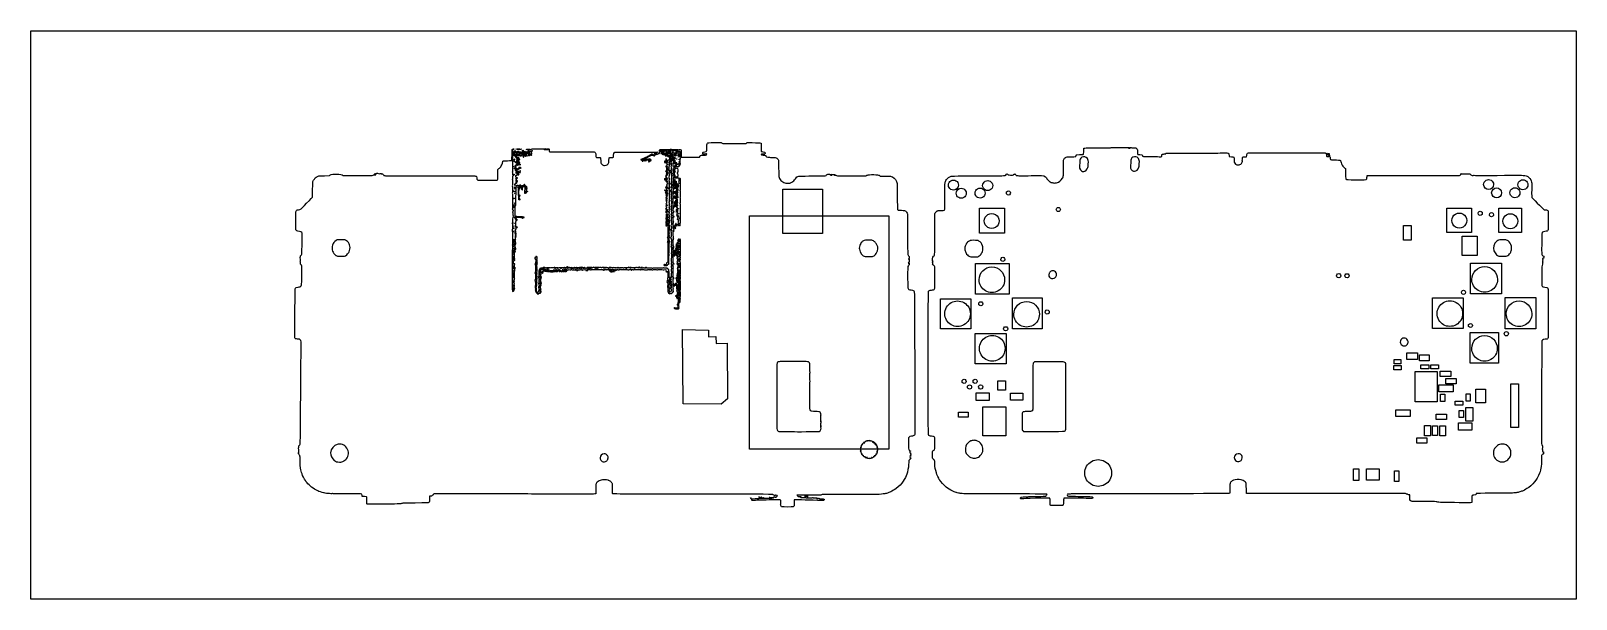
# Model space of a CAD drawing. Extents: x -171 to 832, y -60 to 309.
import ezdxf

# ---------------------------------------------------------------- set-up
doc = ezdxf.new("R2010")
doc.units = 0
for name, color, linetype in [('Background', 7, 'CONTINUOUS'), ('Battery_Placement', 7, 'CONTINUOUS'), ('Mobo_Breakout_Points', 7, 'CONTINUOUS'), ('Mobo_button_outlines', 7, 'CONTINUOUS'), ('Mobo_Pics', 7, 'CONTINUOUS'), ('Mobo_Pics_Outline', 7, 'CONTINUOUS'), ('Mobo_Solder_Points_and_boards_to_Avoid', 7, 'CONTINUOUS')]:
    doc.layers.add(name, color=color, linetype=linetype)

msp = doc.modelspace()

# ---------------------------------------------------------------- linework, layer by layer
at = {"layer": 'Background', "color": 1}
msp.add_lwpolyline([(-171.241464, 308.858128), (831.615667, 308.858128), (831.615667, -59.713274), (-171.241464, -59.713274)], close=True, dxfattribs=at)
at = {"layer": 'Battery_Placement', "color": 7}
msp.add_lwpolyline([(295.124967, 189.000003), (385.499968, 189.000003), (385.499968, 37.500021), (295.124967, 37.500021)], close=True, dxfattribs=at)
at = {"layer": 'Mobo_Breakout_Points', "color": 1}
for points in [[(464.510682, 203.750649)], [(496.930315, 192.999441)], [(770.744274, 190.530286)], [(778.021008, 189.64273)], [(460.903754, 160.642831)], [(678.868221, 150.031329)], [(684.266236, 150.007654)], [(446.564784, 131.852676)], [(759.865584, 139.277347)], [(489.72989, 126.460723)], [(462.719912, 115.613836)], [(764.368929, 117.765068)], [(787.703364, 112.411562)], [(435.731222, 81.501814)], [(442.885613, 81.531703)], [(439.295279, 77.904204)], [(446.506221, 77.921323)]]:
    msp.add_lwpolyline(points, close=True, dxfattribs=at)
for points in [[(461.838676, 203.750649), (461.838676, 204.235433), (462.093317, 204.683392), (462.506677, 204.925784)], [(462.506677, 202.575513), (462.093317, 202.817905), (461.838676, 203.265864), (461.838676, 203.750649)], [(462.506677, 204.925784), (462.920038, 205.168176), (463.42932, 205.168176), (463.842681, 204.925784)], [(463.842681, 202.575513), (463.42932, 202.333121), (462.920038, 202.333121), (462.506677, 202.575513)], [(463.842681, 204.925784), (464.256042, 204.683392), (464.510682, 204.235433), (464.510682, 203.750649)], [(464.510682, 203.750649), (464.510682, 203.265864), (464.256042, 202.817905), (463.842681, 202.575513)], [(494.258309, 192.999441), (494.258309, 193.748853), (494.856458, 194.356371), (495.594312, 194.356371)], [(495.594312, 191.642512), (494.856458, 191.642512), (494.258309, 192.25003), (494.258309, 192.999441)], [(495.594312, 194.356371), (496.332166, 194.356371), (496.930315, 193.748853), (496.930315, 192.999441)], [(496.930315, 192.999441), (496.930315, 192.25003), (496.332166, 191.642512), (495.594312, 191.642512)], [(768.072268, 190.530286), (768.072268, 191.015071), (768.326908, 191.46303), (768.740269, 191.705422)], [(768.740269, 191.705422), (769.15363, 191.947814), (769.662912, 191.947814), (770.076272, 191.705422)], [(770.076272, 191.705422), (770.489633, 191.46303), (770.744274, 191.015071), (770.744274, 190.530286)], [(775.349002, 189.64273), (775.349002, 190.127515), (775.603642, 190.575474), (776.017003, 190.817866)], [(776.017003, 190.817866), (776.430364, 191.060258), (776.939646, 191.060258), (777.353006, 190.817866)], [(777.353006, 190.817866), (777.766367, 190.575474), (778.021008, 190.127515), (778.021008, 189.64273)], [(768.740269, 189.355151), (768.326908, 189.597543), (768.072268, 190.045502), (768.072268, 190.530286)], [(770.076272, 189.355151), (769.662912, 189.112759), (769.15363, 189.112759), (768.740269, 189.355151)], [(770.744274, 190.530286), (770.744274, 190.045502), (770.489633, 189.597543), (770.076272, 189.355151)], [(776.685005, 188.285801), (775.947151, 188.285801), (775.349002, 188.893319), (775.349002, 189.64273)], [(778.021008, 189.64273), (778.021008, 188.893319), (777.422859, 188.285801), (776.685005, 188.285801)], [(458.231748, 160.642831), (458.231748, 161.127615), (458.486389, 161.575575), (458.89975, 161.817967)], [(459.567751, 159.285902), (458.829897, 159.285902), (458.231748, 159.89342), (458.231748, 160.642831)], [(458.89975, 161.817967), (459.31311, 162.060359), (459.822392, 162.060359), (460.235753, 161.817967)], [(460.903754, 160.642831), (460.903754, 159.89342), (460.305605, 159.285902), (459.567751, 159.285902)], [(460.235753, 161.817967), (460.649114, 161.575575), (460.903754, 161.127615), (460.903754, 160.642831)], [(676.196214, 150.031329), (676.196214, 150.516114), (676.450855, 150.964073), (676.864216, 151.206465)], [(676.864216, 151.206465), (677.277577, 151.448857), (677.786858, 151.448857), (678.200219, 151.206465)], [(678.200219, 151.206465), (678.61358, 150.964073), (678.868221, 150.516114), (678.868221, 150.031329)], [(681.59423, 150.007654), (681.59423, 150.492439), (681.848871, 150.940398), (682.262231, 151.18279)], [(682.262231, 151.18279), (682.675592, 151.425182), (683.184874, 151.425182), (683.598235, 151.18279)], [(683.598235, 151.18279), (684.011596, 150.940398), (684.266236, 150.492439), (684.266236, 150.007654)], [(676.864216, 148.856194), (676.450855, 149.098586), (676.196214, 149.546545), (676.196214, 150.031329)], [(678.200219, 148.856194), (677.786858, 148.613802), (677.277577, 148.613802), (676.864216, 148.856194)], [(678.868221, 150.031329), (678.868221, 149.546545), (678.61358, 149.098586), (678.200219, 148.856194)], [(682.262231, 148.832519), (681.848871, 149.074911), (681.59423, 149.52287), (681.59423, 150.007654)], [(683.598235, 148.832519), (683.184874, 148.590127), (682.675592, 148.590127), (682.262231, 148.832519)], [(684.266236, 150.007654), (684.266236, 149.52287), (684.011596, 149.074911), (683.598235, 148.832519)], [(757.193578, 139.277347), (757.193578, 139.762131), (757.448219, 140.21009), (757.86158, 140.452483)], [(757.86158, 140.452483), (758.27494, 140.694875), (758.784222, 140.694875), (759.197583, 140.452483)], [(759.197583, 140.452483), (759.610944, 140.21009), (759.865584, 139.762131), (759.865584, 139.277347)], [(443.892778, 131.852676), (443.892778, 132.33746), (444.147419, 132.785419), (444.560779, 133.027811)], [(444.560779, 130.67754), (444.147419, 130.919933), (443.892778, 131.367892), (443.892778, 131.852676)], [(444.560779, 133.027811), (444.97414, 133.270204), (445.483422, 133.270204), (445.896783, 133.027811)], [(445.896783, 130.67754), (445.483422, 130.435148), (444.97414, 130.435148), (444.560779, 130.67754)], [(445.896783, 133.027811), (446.310144, 132.785419), (446.564784, 132.33746), (446.564784, 131.852676)], [(446.564784, 131.852676), (446.564784, 131.367892), (446.310144, 130.919933), (445.896783, 130.67754)], [(757.86158, 138.102212), (757.448219, 138.344604), (757.193578, 138.792563), (757.193578, 139.277347)], [(759.197583, 138.102212), (758.784222, 137.859819), (758.27494, 137.859819), (757.86158, 138.102212)], [(759.865584, 139.277347), (759.865584, 138.792563), (759.610944, 138.344604), (759.197583, 138.102212)], [(487.057883, 126.460723), (487.057883, 126.945508), (487.312524, 127.393467), (487.725885, 127.635859)], [(487.725885, 125.285588), (487.312524, 125.52798), (487.057883, 125.975939), (487.057883, 126.460723)], [(487.725885, 127.635859), (488.139246, 127.878251), (488.648527, 127.878251), (489.061888, 127.635859)], [(489.061888, 125.285588), (488.648527, 125.043196), (488.139246, 125.043196), (487.725885, 125.285588)], [(489.061888, 127.635859), (489.475249, 127.393467), (489.72989, 126.945508), (489.72989, 126.460723)], [(489.72989, 126.460723), (489.72989, 125.975939), (489.475249, 125.52798), (489.061888, 125.285588)], [(460.047905, 115.613836), (460.047905, 116.09862), (460.302546, 116.546579), (460.715907, 116.788971)], [(460.715907, 114.4387), (460.302546, 114.681092), (460.047905, 115.129051), (460.047905, 115.613836)], [(460.715907, 116.788971), (461.129268, 117.031363), (461.638549, 117.031363), (462.05191, 116.788971)], [(462.05191, 114.4387), (461.638549, 114.196308), (461.129268, 114.196308), (460.715907, 114.4387)], [(462.05191, 116.788971), (462.465271, 116.546579), (462.719912, 116.09862), (462.719912, 115.613836)], [(462.719912, 115.613836), (462.719912, 115.129051), (462.465271, 114.681092), (462.05191, 114.4387)], [(761.696923, 117.765068), (761.696923, 118.249852), (761.951564, 118.697811), (762.364924, 118.940204)], [(762.364924, 116.589933), (761.951564, 116.832325), (761.696923, 117.280284), (761.696923, 117.765068)], [(762.364924, 118.940204), (762.778285, 119.182596), (763.287567, 119.182596), (763.700928, 118.940204)], [(763.700928, 116.589933), (763.287567, 116.34754), (762.778285, 116.34754), (762.364924, 116.589933)], [(763.700928, 118.940204), (764.114288, 118.697811), (764.368929, 118.249852), (764.368929, 117.765068)], [(764.368929, 117.765068), (764.368929, 117.280284), (764.114288, 116.832325), (763.700928, 116.589933)], [(785.031357, 112.411562), (785.031358, 113.160973), (785.629507, 113.768491), (786.367361, 113.768491)], [(786.367361, 111.054633), (785.629507, 111.054633), (785.031358, 111.66215), (785.031357, 112.411562)], [(786.367361, 113.768491), (787.105215, 113.768491), (787.703364, 113.160973), (787.703364, 112.411562)], [(787.703364, 112.411562), (787.703364, 111.66215), (787.105215, 111.054633), (786.367361, 111.054633)], [(433.059216, 81.501814), (433.059216, 81.986599), (433.313857, 82.434558), (433.727217, 82.67695)], [(433.727217, 80.326679), (433.313857, 80.569071), (433.059216, 81.01703), (433.059216, 81.501814)], [(433.727217, 82.67695), (434.140578, 82.919342), (434.64986, 82.919342), (435.06322, 82.67695)], [(435.06322, 80.326679), (434.64986, 80.084287), (434.140578, 80.084287), (433.727217, 80.326679)], [(435.06322, 82.67695), (435.476581, 82.434558), (435.731222, 81.986599), (435.731222, 81.501814)], [(435.731222, 81.501814), (435.731222, 81.01703), (435.476581, 80.569071), (435.06322, 80.326679)], [(440.213606, 81.531703), (440.213606, 82.016487), (440.468247, 82.464446), (440.881608, 82.706839)], [(440.881608, 80.356567), (440.468247, 80.59896), (440.213606, 81.046919), (440.213606, 81.531703)], [(440.881608, 82.706839), (441.294969, 82.949231), (441.80425, 82.949231), (442.217611, 82.706839)], [(442.217611, 80.356567), (441.80425, 80.114175), (441.294969, 80.114175), (440.881608, 80.356567)], [(442.217611, 82.706839), (442.630972, 82.464446), (442.885613, 82.016487), (442.885613, 81.531703)], [(442.885613, 81.531703), (442.885613, 81.046919), (442.630972, 80.59896), (442.217611, 80.356567)], [(436.623272, 77.904204), (436.623273, 78.653616), (437.221422, 79.261133), (437.959276, 79.261133)], [(437.959276, 76.547275), (437.221422, 76.547275), (436.623273, 77.154793), (436.623272, 77.904204)], [(437.959276, 79.261133), (438.69713, 79.261133), (439.295279, 78.653616), (439.295279, 77.904204)], [(439.295279, 77.904204), (439.295279, 77.154793), (438.69713, 76.547275), (437.959276, 76.547275)], [(443.834214, 77.921323), (443.834214, 78.406107), (444.088855, 78.854066), (444.502216, 79.096458)], [(444.502216, 76.746187), (444.088855, 76.988579), (443.834214, 77.436538), (443.834214, 77.921323)], [(444.502216, 79.096458), (444.915577, 79.33885), (445.424858, 79.33885), (445.838219, 79.096458)], [(445.838219, 76.746187), (445.424858, 76.503795), (444.915577, 76.503795), (444.502216, 76.746187)], [(445.838219, 79.096458), (446.25158, 78.854066), (446.506221, 78.406107), (446.506221, 77.921323)], [(446.506221, 77.921323), (446.506221, 77.436538), (446.25158, 76.988579), (445.838219, 76.746187)]]:
    msp.add_open_spline(points, degree=3, dxfattribs=at)
at = {"layer": 'Mobo_button_outlines', "color": 1}
for points in [[(460.73798, 147.431764)], [(780.572525, 147.661997)], [(438.495394, 125.414062)], [(483.289117, 125.049424)], [(757.987939, 125.45621)], [(802.881272, 125.36312)], [(461.015095, 102.939786)], [(780.493892, 102.950328)]]:
    msp.add_lwpolyline(points, close=True, dxfattribs=at)
for points in [[(444.13778, 147.431764), (444.137781, 152.015782), (447.853862, 155.731863), (452.43788, 155.731863)], [(452.43788, 155.731863), (457.021899, 155.731863), (460.73798, 152.015782), (460.73798, 147.431764)], [(763.972325, 147.661997), (763.972326, 152.246015), (767.688407, 155.962095), (772.272425, 155.962095)], [(772.272425, 155.962095), (776.856443, 155.962095), (780.572525, 152.246015), (780.572525, 147.661997)], [(448.28783, 140.243666), (445.719771, 141.726336), (444.13778, 144.466424), (444.13778, 147.431764)], [(460.73798, 147.431764), (460.73798, 144.466424), (459.15599, 141.726336), (456.58793, 140.243666)], [(768.122375, 140.473899), (765.554315, 141.956569), (763.972325, 144.696656), (763.972325, 147.661997)], [(776.422475, 140.473899), (773.854415, 138.991229), (770.690435, 138.991229), (768.122375, 140.473899)], [(780.572525, 147.661997), (780.572525, 144.696656), (778.990535, 141.956569), (776.422475, 140.473899)], [(421.895195, 125.414062), (421.895195, 128.379402), (423.477185, 131.119489), (426.045245, 132.602159)], [(426.045245, 132.602159), (428.613304, 134.084829), (431.777285, 134.084829), (434.345344, 132.602159)], [(434.345344, 132.602159), (436.913404, 131.119489), (438.495394, 128.379402), (438.495394, 125.414062)], [(456.58793, 140.243666), (454.01987, 138.760996), (450.85589, 138.760996), (448.28783, 140.243666)], [(466.688917, 125.049424), (466.688918, 129.633443), (470.404999, 133.349523), (474.989017, 133.349523)], [(474.989017, 133.349523), (479.573036, 133.349523), (483.289117, 129.633443), (483.289117, 125.049424)], [(741.387739, 125.45621), (741.387739, 128.42155), (742.96973, 131.161637), (745.537789, 132.644307)], [(745.537789, 132.644307), (748.105849, 134.126977), (751.269829, 134.126977), (753.837889, 132.644307)], [(753.837889, 132.644307), (756.405949, 131.161637), (757.987939, 128.42155), (757.987939, 125.45621)], [(786.281072, 125.36312), (786.281072, 129.947139), (789.997153, 133.663219), (794.581172, 133.663219)], [(794.581172, 133.663219), (799.16519, 133.663219), (802.881271, 129.947139), (802.881272, 125.36312)], [(426.045245, 118.225964), (423.477185, 119.708634), (421.895195, 122.448722), (421.895195, 125.414062)], [(438.495394, 125.414062), (438.495394, 122.448722), (436.913404, 119.708634), (434.345344, 118.225964)], [(470.838967, 117.861327), (468.270908, 119.343997), (466.688917, 122.084084), (466.688917, 125.049424)], [(483.289117, 125.049424), (483.289117, 122.084084), (481.707127, 119.343997), (479.139067, 117.861327)], [(745.537789, 118.268113), (742.96973, 119.750783), (741.387739, 122.49087), (741.387739, 125.45621)], [(757.987939, 125.45621), (757.987939, 122.49087), (756.405949, 119.750783), (753.837889, 118.268113)], [(790.431122, 118.175023), (787.863062, 119.657693), (786.281072, 122.39778), (786.281072, 125.36312)], [(802.881272, 125.36312), (802.881272, 122.39778), (801.299281, 119.657693), (798.731222, 118.175023)], [(434.345344, 118.225964), (431.777285, 116.743294), (428.613304, 116.743294), (426.045245, 118.225964)], [(448.564945, 110.127884), (451.133005, 111.610554), (454.296985, 111.610554), (456.865045, 110.127884)], [(479.139067, 117.861327), (476.571007, 116.378657), (473.407027, 116.378657), (470.838967, 117.861327)], [(753.837889, 118.268113), (751.269829, 116.785443), (748.105849, 116.785443), (745.537789, 118.268113)], [(763.893692, 102.950328), (763.893693, 107.534346), (767.609774, 111.250427), (772.193792, 111.250427)], [(772.193792, 111.250427), (776.77781, 111.250427), (780.493892, 107.534346), (780.493892, 102.950328)], [(798.731222, 118.175023), (796.163162, 116.692353), (792.999182, 116.692353), (790.431122, 118.175023)], [(444.414895, 102.939786), (444.414895, 105.905126), (445.996885, 108.645213), (448.564945, 110.127884)], [(448.564945, 95.751689), (445.996885, 97.234359), (444.414895, 99.974446), (444.414895, 102.939786)], [(456.865045, 110.127884), (459.433105, 108.645213), (461.015095, 105.905126), (461.015095, 102.939786)], [(461.015095, 102.939786), (461.015095, 99.974446), (459.433105, 97.234359), (456.865045, 95.751689)], [(768.043742, 95.762231), (765.475682, 97.244901), (763.893692, 99.984988), (763.893692, 102.950328)], [(780.493892, 102.950328), (780.493892, 99.984988), (778.911902, 97.244901), (776.343842, 95.762231)], [(456.865045, 95.751689), (454.296985, 94.269019), (451.133005, 94.269019), (448.564945, 95.751689)], [(776.343842, 95.762231), (773.775782, 94.279561), (770.611802, 94.279561), (768.043742, 95.762231)]]:
    msp.add_open_spline(points, degree=3, dxfattribs=at)
at = {"layer": 'Mobo_Pics', "color": 1}
for points in [[(457.208001, 185.578132)], [(760.655624, 185.827723)], [(793.791838, 185.398586)]]:
    msp.add_lwpolyline(points, close=True, dxfattribs=at)
for points in [[(449.91162, 189.790699), (451.416626, 190.659615), (453.270869, 190.659615), (454.775874, 189.790699)], [(753.359243, 190.04029), (754.864249, 190.909205), (756.718492, 190.909205), (758.223497, 190.04029)], [(447.479493, 185.578132), (447.479493, 187.315963), (448.406615, 188.921784), (449.91162, 189.790699)], [(449.91162, 181.365564), (448.406615, 182.23448), (447.479493, 183.840301), (447.479493, 185.578132)], [(454.775874, 181.365564), (453.270869, 180.496649), (451.416626, 180.496649), (449.91162, 181.365564)], [(454.775874, 189.790699), (456.28088, 188.921784), (457.208001, 187.315963), (457.208001, 185.578132)], [(457.208001, 185.578132), (457.208001, 183.840301), (456.28088, 182.23448), (454.775874, 181.365564)], [(750.927116, 185.827723), (750.927116, 187.565553), (751.854238, 189.171375), (753.359243, 190.04029)], [(753.359243, 181.615155), (751.854238, 182.48407), (750.927116, 184.089892), (750.927116, 185.827723)], [(758.223497, 181.615155), (756.718492, 180.74624), (754.864249, 180.74624), (753.359243, 181.615155)], [(758.223497, 190.04029), (759.728502, 189.171375), (760.655624, 187.565553), (760.655624, 185.827723)], [(760.655624, 185.827723), (760.655624, 184.089892), (759.728502, 182.48407), (758.223497, 181.615155)], [(784.06333, 185.398586), (784.06333, 187.136416), (784.990452, 188.742238), (786.495457, 189.611153)], [(786.495457, 181.186018), (784.990452, 182.054933), (784.06333, 183.660755), (784.06333, 185.398586)], [(786.495457, 189.611153), (788.000463, 190.480068), (789.854706, 190.480068), (791.359711, 189.611153)], [(791.359711, 181.186018), (789.854706, 180.317103), (788.000463, 180.317103), (786.495457, 181.186018)], [(791.359711, 189.611153), (792.864717, 188.742238), (793.791838, 187.136416), (793.791838, 185.398586)], [(793.791838, 185.398586), (793.791838, 183.660755), (792.864717, 182.054933), (791.359711, 181.186018)]]:
    msp.add_open_spline(points, degree=3, dxfattribs=at)
at = {"layer": 'Mobo_Pics_Outline', "color": 1}
for points in [[(142.250049, 232.174417)], [(143.529721, 232.178244)], [(144.745801, 230.665552)], [(146.490922, 232.0329)], [(147.468671, 230.919805)], [(147.854806, 230.754066)], [(148.067915, 231.350771)], [(243.114389, 231.308135)], [(243.695109, 231.323771)], [(243.981884, 231.49288)], [(244.947124, 230.924539)], [(245.458585, 231.095026)], [(142.015629, 228.116551)], [(142.232377, 224.18443)], [(142.277352, 224.817353)], [(142.32943, 229.198377)], [(142.484468, 225.639459)], [(142.78282, 227.690333)], [(143.209037, 223.423129)], [(143.315592, 230.178673)], [(143.336903, 227.855797)], [(143.422872, 228.792036)], [(143.592639, 229.475415)], [(143.74402, 227.969051)], [(143.826511, 230.390243)], [(143.848363, 225.809946)], [(144.146718, 223.603572)], [(144.146809, 230.093419)], [(144.445068, 222.144477)], [(144.913907, 222.096845)], [(145.254881, 223.21002)], [(145.256978, 230.130307)], [(145.467989, 230.58358)], [(145.595854, 229.390171)], [(145.97945, 230.315263)], [(146.576075, 228.300646)], [(148.323631, 229.471758)], [(149.481499, 228.014836)], [(225.639544, 225.07964)], [(233.973411, 229.430201)], [(234.085221, 228.843195)], [(234.888392, 228.963954)], [(236.976857, 230.631233)], [(239.179226, 230.387289)], [(240.874934, 229.186017)], [(241.06854, 223.376632)], [(241.340615, 224.62293)], [(241.533961, 220.660769)], [(241.804913, 222.187098)], [(242.605001, 229.345072)], [(242.960241, 229.993269)], [(243.220876, 227.834139)], [(243.244409, 230.580113)], [(243.248363, 229.35367)], [(243.308611, 226.93942)], [(243.59216, 227.053438)], [(244.052056, 227.349361)], [(244.35042, 229.390171)], [(244.774049, 227.860069)], [(245.051552, 227.481387)], [(245.127421, 229.88576)], [(245.693004, 230.199627)], [(246.0766, 226.806382)], [(246.27721, 228.956681)], [(246.806833, 224.266991)], [(246.916834, 226.285745)], [(247.09036, 228.345192)], [(247.474976, 228.148824)], [(247.596724, 223.392705)], [(247.76496, 225.668058)], [(248.484699, 228.281998)], [(248.740458, 227.088599)], [(248.78308, 229.134452)], [(248.798211, 227.889949)], [(248.868323, 230.15736)], [(249.507649, 225.421319)], [(249.508925, 223.871491)], [(249.513642, 228.203868)], [(670.457169, 228.60992)], [(142.221243, 215.495485)], [(142.356603, 219.757659)], [(142.729858, 219.481896)], [(143.334873, 218.141319)], [(240.983303, 211.356148)], [(241.239033, 215.069269)], [(241.707872, 212.511959)], [(241.750494, 213.279156)], [(241.793116, 217.882303)], [(244.695033, 216.342031)], [(245.637408, 212.063207)], [(245.712285, 212.771441)], [(246.092953, 213.498191)], [(246.097911, 212.479775)], [(246.183154, 219.890556)], [(246.31416, 211.143127)], [(246.320357, 210.600456)], [(246.799395, 214.659036)], [(246.865102, 212.085742)], [(247.246387, 211.066554)], [(247.717536, 210.977583)], [(249.166675, 210.807096)], [(249.494975, 211.6982)], [(249.527426, 210.807096)], [(142.100124, 204.883614)], [(142.592984, 206.936314)], [(142.654955, 203.561402)], [(142.697568, 208.754282)], [(142.748977, 202.524245)], [(142.77979, 206.420698)], [(142.897898, 207.377345)], [(145.340124, 201.094381)], [(145.346423, 207.347168)], [(147.267136, 207.262355)], [(149.559676, 204.840045)], [(149.644919, 204.584323)], [(150.246125, 207.390107)], [(241.537385, 201.771278)], [(241.642831, 202.897046)], [(241.665191, 204.925283)], [(241.757133, 207.532349)], [(241.771805, 205.543293)], [(242.183537, 206.621957)], [(244.478285, 205.046011)], [(244.478285, 201.941753)], [(245.672719, 208.904524)], [(245.714284, 210.019903)], [(246.807938, 210.43067)], [(247.120804, 210.125152)], [(247.206067, 206.931197)], [(247.351895, 209.613684)], [(247.597288, 207.227795)], [(248.009831, 209.518654)], [(248.399484, 202.367971)], [(248.484728, 201.648453)], [(248.577741, 207.049822)], [(248.797375, 207.795183)], [(249.514291, 209.833903)], [(249.521108, 210.295638)], [(141.977506, 194.177339)], [(142.015632, 195.543485)], [(142.072466, 194.582424)], [(142.188792, 199.949893)], [(142.271362, 196.107693)], [(142.271374, 195.074646)], [(142.782823, 195.974804)], [(142.889403, 196.887325)], [(241.029573, 193.326364)], [(241.434388, 195.655238)], [(241.494766, 192.811637)], [(241.713833, 192.043809)], [(241.807326, 200.12326)], [(242.038395, 191.323519)], [(244.478285, 200.066426)], [(247.163457, 195.548587)], [(247.248697, 197.423926)], [(247.97327, 196.182867)], [(248.053051, 197.431554)], [(248.143734, 192.820793)], [(248.868332, 193.502735)], [(141.592541, 180.755036)], [(142.100867, 182.378392)], [(142.143494, 180.630907)], [(142.1435, 181.994797)], [(142.186099, 184.338992)], [(142.228732, 183.955397)], [(142.228738, 180.88662)], [(143.097137, 186.652987)], [(143.550011, 187.881633)], [(241.200663, 187.272964)], [(241.32426, 186.725809)], [(241.704394, 189.928162)], [(241.790797, 187.113118)], [(241.829385, 187.540639)], [(241.901155, 188.966358)], [(242.859969, 181.536803)], [(242.943902, 181.142362)], [(247.120826, 182.676745)], [(249.017505, 190.540477)], [(249.396313, 188.016364)], [(249.507632, 187.199688)], [(141.738576, 178.710418)], [(142.072461, 172.589641)], [(142.175988, 170.590825)], [(142.187559, 171.211507)], [(142.338322, 173.193426)], [(142.402853, 178.408687)], [(142.441835, 178.755545)], [(142.52709, 171.035986)], [(142.581385, 172.174215)], [(143.076577, 170.750103)], [(143.123783, 177.306412)], [(245.586438, 179.181763)], [(249.337162, 172.05482)], [(32.349898, 162.842513)], [(141.294728, 164.258243)], [(141.874101, 165.630093)], [(142.015629, 169.34118)], [(142.022268, 165.081078)], [(142.022268, 163.88767)], [(142.0323, 167.546035)], [(142.356603, 167.967235)], [(142.441846, 166.991964)], [(142.889374, 167.629317)], [(156.900385, 162.010264)], [(247.888023, 169.709306)], [(248.084249, 167.702763)], [(248.229043, 168.483654)], [(248.618874, 162.635596)], [(248.740458, 166.982043)], [(248.825701, 169.842591)], [(249.285419, 160.733531)], [(249.381746, 162.526802)], [(249.426967, 169.796472)], [(249.447702, 161.40869)], [(249.474149, 166.956307)], [(785.493071, 162.684099)], [(141.930394, 151.733347)], [(141.979331, 152.557415)], [(141.984899, 153.241656)], [(142.002309, 150.603866)], [(142.356603, 152.490518)], [(156.933235, 157.529923)], [(156.933235, 155.569317)], [(156.933235, 154.125102)], [(157.018479, 158.638093)], [(157.018479, 153.646302)], [(157.103722, 159.75129)], [(158.644746, 152.806014)], [(159.874135, 152.671056)], [(160.471701, 153.951092)], [(160.598676, 152.330077)], [(162.282263, 154.346961)], [(162.644545, 153.811874)], [(163.326495, 153.98337)], [(163.475671, 153.155999)], [(163.924529, 153.403719)], [(164.818259, 154.034932)], [(165.093701, 152.9781)], [(166.391212, 153.101554)], [(168.113302, 153.826245)], [(168.309176, 153.066932)], [(168.867323, 154.887216)], [(169.805001, 153.8644)], [(170.316462, 154.887216)], [(172.447554, 154.877298)], [(173.442883, 153.216697)], [(174.029956, 153.173724)], [(174.067174, 154.205323)], [(174.714735, 154.873837)], [(174.792606, 153.524866)], [(174.8912, 153.836082)], [(175.729422, 154.887216)], [(176.670768, 155.478155)], [(176.837587, 154.887216)], [(178.824827, 154.945412)], [(179.693254, 154.879846)], [(180.971895, 154.887216)], [(182.335774, 154.878117)], [(183.157401, 153.907061)], [(183.358718, 154.939005)], [(184.768206, 154.661406)], [(185.063581, 155.318621)], [(185.873394, 154.887273)], [(187.23729, 154.887273)], [(187.663507, 154.887273)], [(190.412612, 154.869698)], [(191.355616, 154.4339)], [(192.224035, 154.887273)], [(195.191572, 154.860259)], [(195.804261, 154.887273)], [(196.571452, 154.887273)], [(200.370283, 153.855499)], [(200.791865, 155.144347)], [(203.180102, 154.28679)], [(204.413851, 153.353001)], [(207.09902, 153.949703)], [(207.781829, 154.036321)], [(208.335056, 153.867121)], [(209.57108, 155.142958)], [(214.984015, 154.290532)], [(215.282395, 154.290532)], [(217.711834, 155.062738)], [(217.925546, 154.28956)], [(218.649512, 154.029801)], [(220.574557, 154.279071)], [(223.332029, 154.993073)], [(225.042772, 155.05772)], [(248.624203, 154.076941)], [(248.82571, 151.723426)], [(249.124054, 155.228196)], [(249.166661, 157.815065)], [(249.337162, 159.315009)], [(249.399918, 159.90565)], [(249.51024, 155.803734)], [(141.930386, 145.889155)], [(141.939859, 146.618872)], [(141.978487, 145.485615)], [(141.982126, 149.822359)], [(142.039899, 148.653748)], [(156.166044, 146.31046)], [(156.933235, 149.687498)], [(158.569203, 145.516995)], [(159.181081, 143.315578)], [(159.222682, 147.343442)], [(159.234738, 141.291108)], [(159.234809, 146.228057)], [(159.383985, 144.288405)], [(159.389314, 148.46701)], [(159.619266, 148.154542)], [(159.831513, 149.128398)], [(242.943902, 147.987666)], [(243.488835, 148.458478)], [(244.009446, 148.408872)], [(244.60615, 143.80573)], [(245.131821, 144.373983)], [(248.180485, 142.962826)], [(248.203514, 140.449895)], [(248.272526, 142.044939)], [(248.359657, 143.455941)], [(248.684519, 145.804654)], [(248.868323, 149.517023)], [(249.238661, 140.955531)], [(249.524249, 141.120632)], [(492.838016, 148.397641)], [(157.700375, 138.468903)], [(158.211822, 139.79937)], [(159.320001, 139.463425)], [(159.585608, 139.515355)], [(243.219158, 139.437252)], [(247.909243, 136.922335)], [(249.145302, 136.711636)], [(249.166675, 133.406028)], [(249.212894, 135.872209)], [(249.233508, 138.410946)], [(249.24221, 137.215613)], [(249.251848, 140.145364)], [(249.268538, 135.494504)], [(249.513599, 138.286222)], [(249.51615, 140.272469)], [(249.52106, 137.15676)], [(249.556054, 138.852213)], [(249.933866, 134.94041)], [(249.955126, 135.252567)], [(250.104305, 137.241998)], [(720.872476, 104.607833)], [(341.421874, 55.450704)], [(375.114643, 42.024022)], [(375.838611, 41.428298)], [(377.174098, 40.291722)], [(2.187916, 34.83618)], [(367.327729, 36.825157)], [(368.124208, 34.267723)], [(370.225871, 32.648238)], [(370.530539, 32.222024)], [(374.417745, 32.256522)], [(377.897924, 38.530026)], [(377.969556, 35.892516)], [(30.66194, 29.365265)], [(201.606945, 29.452507)], [(613.449524, 29.699252)], [(301.143883, 6.0235)], [(301.20789, 6.563619)], [(301.780148, 6.083595)], [(302.884809, 6.028092)], [(303.935613, 6.052158)], [(328.038208, 6.755411)], [(331.523858, 6.911286)]]:
    msp.add_lwpolyline(points, close=True, dxfattribs=at)
for points in [[(237.063523, 231.220498), (236.807782, 231.088257), (236.807782, 231.509828)], [(277.396149, 236.070402), (277.767179, 235.759516), (281.00643, 235.830252)], [(290.109543, 235.821088), (292.904646, 235.765912), (293.29886, 236.073028), (293.693046, 236.380144), (296.854384, 236.376454)], [(511.690054, 228.762102), (512.011672, 228.828807), (512.053909, 230.743299)], [(546.670573, 232.135884), (547.000554, 231.453508), (547.000554, 230.125379)], [(134.956239, 223.891959), (135.068292, 224.403419), (135.49451, 224.513718)], [(141.361767, 226.877904), (141.336539, 225.378763), (141.54823, 225.282314)], [(142.283809, 220.73453), (142.216203, 220.482229), (142.157951, 220.772885)], [(142.606942, 228.218077), (142.601556, 228.409875), (142.524454, 228.218077)], [(143.393579, 227.084412), (143.592514, 227.16519), (143.400722, 227.222107)], [(144.237322, 224.599205), (144.115064, 224.322184), (144.050973, 224.561844)], [(145.219263, 228.336829), (145.219377, 228.336829)], [(148.707003, 228.064294), (149.047977, 227.968191), (148.740018, 227.910353)], [(165.238033, 230.590693), (165.396121, 230.415999), (179.853131, 230.413907), (194.310145, 230.411814), (194.693443, 230.220696)], [(207.480526, 230.029575), (207.749449, 230.285305), (221.233629, 230.304496)], [(233.479389, 228.479402), (233.221238, 228.185365), (233.130076, 228.446833)], [(234.315071, 229.774641), (234.59417, 229.830854), (234.448441, 229.525275)], [(236.621778, 229.874671), (236.352061, 229.928617), (236.53654, 230.078003)], [(240.76927, 230.104767), (240.769426, 230.104769)], [(250.797481, 229.317802), (250.778489, 226.944125), (252.108315, 226.895587)], [(313.703235, 225.491749), (313.99577, 225.085383), (314.048211, 219.928153)], [(498.938655, 220.518524), (498.938655, 225.107424), (499.147852, 225.525966)], [(565.36251, 229.371461), (565.467676, 229.625309), (581.7672, 229.628007)], [(616.734, 227.232484), (617.801017, 227.279412), (617.854592, 228.032082)], [(671.279414, 228.970282), (671.279528, 228.970281)], [(19.307647, 214.957018), (22.461655, 214.995519), (22.717386, 215.287466)], [(131.833655, 217.58261), (131.87694, 219.030418), (132.151334, 219.314186)], [(143.952457, 211.314675), (143.48922, 211.410843), (143.615616, 211.86492)], [(144.656753, 219.330894), (144.314569, 219.156308), (144.235794, 219.36349)], [(145.744798, 217.285671), (145.595611, 217.285671)], [(241.506215, 218.765329), (241.31808, 218.965603), (241.618394, 219.194666), (241.918716, 219.423728), (241.86721, 219.047916)], [(241.852113, 216.392801), (241.758286, 216.18687), (241.370745, 216.392929)], [(245.687927, 219.246214), (245.676872, 219.629809), (245.8372, 219.331457)], [(245.709485, 214.395456), (245.709286, 214.395459)], [(246.268511, 216.867075), (246.268397, 216.867065)], [(247.530883, 210.622618), (247.50095, 210.423501), (247.442131, 210.632888)], [(249.40279, 213.051161), (249.296236, 213.285833), (248.358557, 213.266926)], [(347.752205, 215.714786), (348.263688, 215.609306), (347.944025, 215.542932)], [(348.604809, 215.52745), (348.604809, 215.793884), (349.116265, 215.813471)], [(350.334425, 215.638972), (350.334709, 215.63896)], [(351.666028, 215.030029), (352.169972, 214.770951), (361.432517, 214.772502)], [(379.560869, 214.999398), (379.88915, 214.737139), (383.000513, 214.739424)], [(746.651594, 215.123591), (755.874765, 215.116363), (756.27068, 215.297953)], [(761.464687, 216.065482), (762.739087, 216.044392), (763.01178, 215.733915)], [(143.036802, 193.392933), (143.037995, 195.201391), (143.282852, 195.481397), (143.527708, 195.761404), (143.574055, 200.092003), (143.620401, 204.422604), (143.350515, 204.396809)], [(143.085943, 206.836294), (143.086056, 206.836294)], [(143.357658, 204.860812), (143.634688, 204.839269), (143.634688, 206.151423)], [(145.521006, 206.546576), (145.296955, 206.548483), (145.510064, 206.715189)], [(241.403145, 208.035306), (241.61838, 207.981278), (241.441044, 207.838553)], [(241.608756, 202.159993), (241.608869, 202.159964)], [(246.363585, 210.055479), (246.363698, 210.05547)], [(0.91027, 179.586034), (0.674892, 179.925684), (0.69973, 185.75519), (0.724567, 191.584692), (0.924247, 192.026143)], [(241.140971, 196.825309), (240.916808, 196.723176), (241.088077, 196.551907)], [(245.85232, 191.720049), (245.562644, 191.695104), (245.615766, 192.082611)], [(391.449118, 192.768803), (391.70622, 192.522416), (393.682762, 192.478791)], [(397.399039, 190.66434), (397.645654, 190.114685), (397.646504, 187.439973)], [(810.298602, 193.373844), (810.821679, 192.887073), (811.610164, 192.816349)], [(142.893193, 187.301239), (142.893065, 187.301197)], [(143.251157, 188.435075), (142.995416, 188.486127), (143.015542, 190.0353)], [(143.213196, 187.977008), (143.419331, 187.900756), (143.228928, 187.840321)], [(241.178253, 182.375997), (241.501045, 182.315704), (241.455606, 182.806758)], [(241.705094, 185.240843), (241.638678, 185.44746), (241.559677, 185.213035)], [(241.74987, 188.602126), (241.749729, 188.602126)], [(241.789725, 188.223236), (241.789612, 188.223265)], [(245.983782, 188.43474), (245.588049, 188.375382), (245.574442, 189.467461)], [(248.618886, 183.392277), (248.385679, 183.333742), (248.557771, 183.16165)], [(4.730913, 172.021309), (4.769121, 177.604756), (4.575115, 177.983847)], [(28.735427, 173.398357), (27.507773, 173.313147), (26.792007, 172.826946)], [(243.727398, 179.870919), (244.010041, 179.877722), (243.754299, 179.994821)], [(244.1567, 175.042907), (243.962697, 174.907014), (244.178016, 174.651131)], [(248.405159, 170.676042), (248.209909, 170.517954), (248.438268, 170.368341)], [(249.450364, 170.638248), (249.450477, 170.638277)], [(155.827491, 161.314517), (155.526982, 161.221059), (155.849652, 161.155267)], [(246.35787, 166.381531), (245.636147, 166.350548), (245.571007, 166.729246)], [(245.706814, 168.163208), (245.643007, 167.970169), (245.586342, 168.183277)], [(247.251903, 164.824843), (247.022042, 164.882529), (247.246036, 165.029477)], [(248.182775, 165.488074), (247.974202, 165.263003), (248.208174, 165.045274)], [(248.932267, 166.133211), (249.124059, 165.971863), (248.932267, 165.917806)], [(249.37575, 164.53224), (249.375864, 164.53224)], [(249.379591, 168.100112), (249.379784, 168.100123)], [(249.398016, 163.3792), (249.398135, 163.379171)], [(372.71571, 162.440186), (374.920753, 162.460596), (375.443575, 162.720397)], [(441.485518, 162.304109), (443.304765, 162.319983), (443.770157, 162.567136), (443.770129, 162.567266)], [(141.980284, 151.361952), (141.980142, 151.361952)], [(142.372925, 155.434714), (142.654263, 155.441234), (142.659933, 156.293668)], [(160.491243, 155.206289), (160.457029, 155.440714), (160.390471, 155.167596)], [(169.35732, 153.159863), (169.357473, 153.159891)], [(169.810319, 153.624206), (170.103345, 153.541321), (169.819424, 153.47774)], [(169.850384, 152.74959), (169.907219, 152.570468), (170.070749, 152.74599)], [(170.981456, 155.201717), (171.025336, 155.431295), (170.788842, 155.245285)], [(173.981903, 153.78126), (173.981931, 153.781146)], [(177.835436, 155.070533), (177.835431, 155.070391)], [(195.520173, 155.243332), (195.311373, 155.47189), (195.014775, 155.312923)], [(199.040851, 155.45732), (199.037733, 155.696762), (198.828111, 155.441021)], [(202.07759, 155.212917), (201.942207, 155.019622), (201.942207, 155.251695)], [(206.545805, 153.929593), (206.332696, 154.029996), (206.588438, 154.010154)], [(398.982359, 160.342977), (398.982076, 160.342977)], [(415.169745, 141.582059), (415.381209, 142.005138), (415.381209, 148.907971), (415.381209, 155.810806), (415.127225, 156.220801)], [(141.433829, 146.296757), (141.433943, 146.296854)], [(141.844793, 143.834494), (142.100535, 144.075864), (142.100535, 143.770292)], [(142.301452, 148.731554), (142.484485, 148.703774), (142.302132, 148.652042)], [(156.982924, 145.6693), (156.982924, 145.66964)], [(157.096451, 148.159278), (157.255078, 147.952916), (157.30647, 148.201883)], [(158.277671, 149.242433), (158.084745, 149.093926), (158.276537, 149.092052)], [(241.875326, 146.868709), (242.083672, 147.064441), (242.067515, 146.586149)], [(245.586498, 143.885837), (245.58645, 143.885951)], [(248.591305, 143.382183), (248.783097, 143.305081), (248.597031, 143.299695)], [(249.507249, 141.75527), (249.507578, 141.755709)], [(249.51615, 140.272469), (249.524654, 140.694426), (249.603174, 140.359547)], [(248.496956, 131.423107), (248.297624, 131.230323), (248.354912, 131.422115)], [(249.257679, 139.287841), (249.320126, 139.50095), (249.32863, 139.298726)], [(246.597177, 129.287831), (246.408644, 129.476364), (246.252002, 129.218751)], [(813.497924, 125.589569), (813.497924, 109.850939), (813.241106, 109.470163)], [(3.450734, 108.531598), (2.981175, 108.898529), (1.841466, 108.992231)], [(340.338501, 48.966574), (340.343008, 48.966664)], [(368.17458, 40.199369), (368.173446, 40.199369)], [(369.906917, 42.122129), (369.906917, 42.122015)], [(371.707002, 42.703129), (371.706718, 42.703101)], [(375.079408, 42.330334), (375.078274, 42.330334)], [(375.328006, 42.11011), (375.327156, 42.11011)], [(376.583896, 40.804937), (376.58503, 40.804937)], [(398.574794, 45.202088), (398.3364, 44.858225), (398.342069, 41.758098)], [(415.38138, 41.233277), (415.38138, 44.87792), (415.156309, 45.218171)], [(472.652504, 49.3563), (472.977156, 49.097441), (474.683301, 49.054723)], [(499.304098, 49.14699), (499.304353, 49.146857)], [(367.236737, 36.448662), (367.235603, 36.448662)], [(367.49262, 38.664984), (367.491487, 38.664984)], [(371.474787, 32.109687), (371.475071, 32.109772)], [(372.82354, 31.603482), (372.826346, 31.604009)], [(374.772898, 31.966149), (374.773181, 31.966149)], [(375.752098, 32.733448), (375.753232, 32.733476)], [(376.610797, 33.287477), (376.609663, 33.287559)], [(377.380828, 39.974496), (377.380545, 39.974496)], [(377.89217, 36.363424), (377.891036, 36.363424)], [(442.364683, 31.874791), (442.364683, 31.874675)], [(784.904939, 29.381627), (784.90406, 29.381703)], [(46.728128, 6.351208), (46.667863, 6.692182), (45.324641, 6.747231)], [(87.56077, 6.940908), (87.363791, 6.899522), (87.384767, 5.058845)], [(308.271685, 6.092889), (307.942157, 6.216508), (308.411008, 6.211973)], [(311.76309, 7.553251), (311.52498, 7.348561), (311.011937, 7.604813)], [(315.216, 4.434885), (314.96315, 4.711603), (311.708381, 4.656016)], [(316.250957, 0.076867), (316.250391, 0.076686)], [(332.662649, 6.910665), (333.174132, 6.844391), (332.705282, 6.843453)], [(490.580306, 1.078214), (490.586627, 1.078415)], [(721.281685, 8.579222), (720.840246, 8.804662), (700.955433, 8.793323)], [(723.760753, 6.206638), (723.759562, 7.824923), (723.49509, 7.877818)], [(732.974343, 3.530648), (725.181761, 3.530648), (724.521628, 3.874079)]]:
    msp.add_lwpolyline(points, dxfattribs=at)
for points in [[(141.004417, 227.983647), (141.039397, 232.061014), (141.036392, 232.021133), (141.315959, 232.127419)], [(141.380391, 231.491206), (141.29674, 230.732283), (141.309638, 230.395388), (141.425008, 230.324077)], [(141.315959, 232.127419), (141.437424, 232.173596), (141.634939, 232.196689), (141.754901, 232.178738)], [(141.705578, 232.080673), (141.450942, 232.018376), (141.43538, 231.990174), (141.380391, 231.491206)], [(141.754901, 232.178738), (141.966281, 232.147106), (141.964778, 232.144084), (141.705578, 232.080673)], [(142.356603, 232.131421), (142.23939, 232.131421), (142.191428, 232.150782), (142.250049, 232.174417)], [(142.250049, 232.174417), (142.308641, 232.198058), (142.404537, 232.198058), (142.463157, 232.174417)], [(142.353213, 230.530085), (142.35594, 230.660073), (142.379575, 230.670576), (142.480743, 230.586679)], [(142.463157, 232.174417), (142.521749, 232.150776), (142.473929, 232.131421), (142.356603, 232.131421)], [(142.480743, 230.586679), (142.645606, 230.449856), (142.777857, 230.541562), (142.722255, 230.754152)], [(142.722255, 230.754152), (142.697877, 230.847874), (142.71942, 230.924554), (142.770189, 230.924554)], [(142.770189, 230.924554), (142.821071, 230.924554), (142.84063, 230.982095), (142.813644, 231.05242)], [(142.813644, 231.05242), (142.78371, 231.130392), (142.813644, 231.180285), (142.890066, 231.180285)], [(142.979301, 230.775378), (142.936186, 230.293939), (142.890406, 229.869688), (142.877395, 229.831611)], [(142.890066, 231.180285), (142.988031, 231.180285), (143.007591, 231.091467), (142.979301, 230.775378)], [(143.391784, 230.63377), (143.553217, 230.733553), (143.965199, 230.755609), (144.019721, 230.667389)], [(143.677888, 232.139452), (143.490348, 232.140398), (143.423677, 232.157849), (143.529721, 232.178244)], [(143.529698, 232.178244), (143.635742, 232.198625), (143.789182, 232.19786), (143.870672, 232.176523)], [(143.870672, 232.176523), (143.952168, 232.155179), (143.865286, 232.138505), (143.677888, 232.139452)], [(144.019721, 230.667389), (144.093393, 230.548195), (143.952568, 230.34621), (143.826511, 230.390243)], [(144.487689, 232.101431), (144.100179, 232.169085), (144.287847, 232.185013), (145.569515, 232.19325)], [(145.595854, 232.053845), (145.244225, 232.034995), (144.745551, 232.056411), (144.487689, 232.101431)], [(144.745807, 230.665543), (144.640896, 230.731882), (144.647898, 230.753658), (144.78844, 230.798326)], [(145.116133, 230.584895), (144.981459, 230.585611), (144.814813, 230.621909), (144.745801, 230.665552)], [(144.78844, 230.798326), (144.880906, 230.827713), (145.027684, 230.890149), (145.114631, 230.937071)], [(145.114631, 230.937071), (145.227733, 230.998095), (145.255966, 230.995261), (145.213843, 230.927121)], [(145.257979, 230.70772), (145.344124, 230.603909), (145.320908, 230.583803), (145.116133, 230.584895)], [(145.213843, 230.927121), (145.181472, 230.874723), (145.201371, 230.775992), (145.257979, 230.70772)], [(145.467989, 230.58358), (145.439019, 230.630465), (145.477344, 230.668824), (145.553227, 230.668824)], [(145.553227, 230.668824), (145.629082, 230.668824), (145.667435, 230.630465), (145.638465, 230.58358)], [(145.569515, 232.19325), (146.659326, 232.200252), (147.13825, 232.173975), (147.181, 232.104801)], [(146.490911, 232.032897), (146.350256, 232.063259), (145.947484, 232.072682), (145.595854, 232.053845)], [(146.897592, 232.051779), (146.814565, 232.011037), (146.631589, 232.002544), (146.490922, 232.0329)], [(147.14517, 232.066122), (147.09202, 232.098976), (146.98059, 232.092513), (146.897592, 232.051779)], [(147.181, 232.104801), (147.218275, 232.044466), (147.204527, 232.029501), (147.14517, 232.066122)], [(147.553455, 230.754066), (147.408038, 230.754066), (147.394318, 230.780882), (147.468671, 230.919805)], [(147.468671, 230.919805), (147.610998, 231.185732), (147.726935, 231.209257), (147.726935, 230.972206)], [(147.726935, 230.972206), (147.726935, 230.809639), (147.682743, 230.754066), (147.553455, 230.754066)], [(147.854806, 230.754066), (147.825836, 230.800951), (147.842617, 230.83931), (147.892394, 230.83931)], [(147.94509, 230.668823), (147.924397, 230.668823), (147.883776, 230.707181), (147.854806, 230.754066)], [(147.892394, 230.83931), (147.942028, 230.83931), (147.982677, 230.800951), (147.982677, 230.754066)], [(147.982677, 230.754066), (147.982677, 230.707181), (147.965669, 230.668823), (147.94509, 230.668823)], [(148.067915, 231.350771), (148.067915, 231.397656), (148.106268, 231.436015), (148.153153, 231.436015)], [(148.153153, 231.265528), (148.106268, 231.265528), (148.067915, 231.303886), (148.067915, 231.350771)], [(148.153153, 231.436015), (148.200038, 231.436015), (148.238391, 231.397656), (148.238391, 231.350771)], [(148.238391, 231.350771), (148.238391, 231.303886), (148.200038, 231.265528), (148.153153, 231.265528)], [(148.297011, 230.505557), (148.235329, 230.741374), (148.370825, 230.933836), (148.550088, 230.865053)], [(148.565112, 230.742253), (148.471824, 230.682045), (148.47395, 230.654376), (148.577017, 230.588128)], [(148.550088, 230.865053), (148.654828, 230.824857), (148.657635, 230.801939), (148.565112, 230.742253)], [(148.747493, 230.579595), (148.791118, 230.649775), (149.173336, 230.701683), (149.431691, 230.672515)], [(149.431691, 230.672515), (149.512706, 230.663359), (149.489291, 230.629834), (149.36777, 230.580987)], [(149.943169, 230.36136), (149.943169, 230.601582), (150.007799, 230.671452), (150.171755, 230.608529)], [(150.369409, 232.130911), (150.369409, 232.202407), (150.670624, 232.215631), (151.479672, 232.179648)], [(150.434436, 232.032796), (150.398663, 232.032796), (150.369409, 232.076948), (150.369409, 232.130911)], [(150.583623, 231.840998), (150.537334, 231.946487), (150.470209, 232.032796), (150.434436, 232.032796)], [(150.880876, 231.660372), (150.735146, 231.652718), (150.641178, 231.709836), (150.583623, 231.840998)], [(151.380147, 231.681688), (151.22274, 231.676104), (150.998085, 231.666523), (150.880876, 231.660372)], [(151.523697, 230.409315), (151.35804, 230.592377), (151.376437, 230.934593), (151.555105, 230.993518)], [(151.613297, 231.829966), (151.655306, 231.720514), (151.606777, 231.689722), (151.380147, 231.681688)], [(151.479672, 232.179648), (152.461216, 232.135994), (152.635411, 232.104853), (152.982173, 231.911045)], [(151.555105, 230.993518), (151.637281, 231.020617), (151.658484, 230.989464), (151.622229, 230.89494)], [(151.753357, 231.916374), (151.599776, 231.957525), (151.571146, 231.939845), (151.613297, 231.829966)], [(151.622229, 230.89494), (151.588497, 230.807055), (151.630166, 230.724144), (151.736494, 230.667202)], [(151.736494, 230.667202), (151.828534, 230.617953), (151.903794, 230.525575), (151.903794, 230.461914)], [(152.052979, 231.86348), (151.994387, 231.864119), (151.859543, 231.887914), (151.753357, 231.916374)], [(152.159533, 231.350855), (152.159533, 231.702574), (152.126254, 231.862679), (152.052979, 231.86348)], [(152.308721, 230.836683), (152.183514, 230.838958), (152.159533, 230.921612), (152.159533, 231.350855)], [(152.623363, 230.708818), (152.532343, 230.777651), (152.390752, 230.835192), (152.308721, 230.836683)], [(153.227806, 230.757157), (153.042165, 230.552036), (152.850878, 230.536738), (152.623363, 230.708818)], [(152.982173, 231.911045), (153.466534, 231.640331), (153.523417, 231.638953), (153.523417, 231.897949)], [(153.523417, 231.897949), (153.523417, 232.406023), (153.205237, 232.37376), (158.215901, 232.37376)], [(153.490493, 230.890093), (153.432354, 230.912402), (153.31415, 230.852577), (153.227806, 230.757157)], [(154.034229, 231.116434), (154.033206, 231.019645), (153.610951, 230.843869), (153.490493, 230.890093)], [(153.814062, 230.631956), (153.935527, 230.662443), (154.034909, 230.74077), (154.034909, 230.806012)], [(154.120147, 231.180367), (154.073262, 231.180367), (154.034597, 231.151598), (154.034229, 231.116434)], [(154.034909, 230.806012), (154.034909, 230.871254), (154.073262, 230.924636), (154.120147, 230.924636)], [(154.205385, 231.052501), (154.205385, 231.122826), (154.167032, 231.180367), (154.120147, 231.180367)], [(154.120147, 230.924636), (154.167032, 230.924636), (154.205385, 230.982177), (154.205385, 231.052501)], [(158.215901, 232.37376), (161.183276, 232.37376), (162.823516, 232.343636), (162.857577, 232.288516)], [(161.813344, 232.182396), (161.707867, 232.188093), (161.621552, 232.156771), (161.621552, 232.112768)], [(161.621552, 232.112768), (161.621552, 232.06878), (161.707867, 232.028684), (161.813344, 232.023673)], [(162.857577, 232.288516), (162.905737, 232.210606), (162.345487, 232.153672), (161.813344, 232.182396)], [(161.813344, 232.023673), (161.918821, 232.018655), (162.3312, 231.998643), (162.729711, 231.979186)], [(162.729711, 231.979186), (163.634939, 231.934994), (163.63129, 231.934937), (164.087164, 231.99985)], [(164.130661, 232.203287), (163.666324, 232.203287), (163.420727, 232.234239), (163.454278, 232.288531)], [(163.454278, 232.288531), (163.513097, 232.383721), (164.529805, 232.389846), (164.860798, 232.297006)], [(164.087164, 231.99985), (164.392353, 232.043297), (164.485721, 232.024285), (164.576435, 231.900218)], [(164.834048, 232.034997), (164.857859, 232.191438), (164.808536, 232.203287), (164.130661, 232.203287)], [(164.576435, 231.900218), (164.700791, 231.730142), (164.795043, 231.779454), (164.834048, 232.034997)], [(164.860798, 232.297006), (165.066707, 232.239247), (165.07402, 232.212409), (165.076911, 231.501309)], [(165.076911, 231.501309), (165.079383, 230.907073), (165.11036, 230.731752), (165.238033, 230.590693)], [(236.807782, 231.509828), (236.807782, 231.891922), (236.827624, 231.933996), (237.033136, 231.985555)], [(236.976857, 230.631233), (236.976857, 230.704328), (237.01521, 230.740421), (237.062095, 230.711445)], [(237.033136, 231.985555), (237.302059, 232.053048), (247.872149, 232.022572), (248.299177, 231.953073)], [(237.062095, 230.711445), (237.10898, 230.68247), (237.147333, 230.622667), (237.147333, 230.578549)], [(237.233857, 231.126581), (237.405467, 231.298182), (237.312689, 231.349342), (237.063523, 231.220498)], [(237.446966, 231.032726), (237.247605, 231.038367), (237.176824, 231.069551), (237.233857, 231.126581)], [(237.250545, 230.647588), (237.34182, 230.837232), (237.411921, 230.877163), (237.617476, 230.85664)], [(237.745471, 231.101072), (237.745471, 231.058827), (237.611137, 231.028074), (237.446966, 231.032726)], [(237.617476, 230.85664), (237.757224, 230.842694), (237.977535, 230.789887), (238.107044, 230.739306)], [(237.873342, 231.177877), (237.803014, 231.177877), (237.745471, 231.143314), (237.745471, 231.101072)], [(238.001213, 231.082828), (238.001213, 231.135105), (237.94367, 231.177877), (237.873342, 231.177877)], [(238.22155, 231.132137), (238.089002, 231.045289), (238.001213, 231.025645), (238.001213, 231.082828)], [(238.107044, 230.739306), (238.273466, 230.674308), (238.448463, 230.673624), (238.703749, 230.736976)], [(238.598053, 231.135142), (238.452551, 231.266822), (238.426784, 231.266618), (238.22155, 231.132137)], [(238.942658, 231.094632), (238.788737, 231.012251), (238.725638, 231.019667), (238.598053, 231.135142)], [(238.703749, 230.736976), (239.012067, 230.813483), (239.472295, 230.823435), (239.619059, 230.756761)], [(239.195962, 231.090493), (239.145534, 231.172105), (239.089181, 231.173024), (238.942658, 231.094632)], [(239.353852, 231.043013), (239.302687, 231.011395), (239.23165, 231.032751), (239.195962, 231.090493)], [(239.619059, 230.756761), (239.642586, 230.746103), (239.489232, 230.691426), (239.278487, 230.635234)], [(239.619118, 231.008314), (239.524384, 231.059014), (239.405017, 231.07463), (239.353852, 231.043013)], [(239.79138, 231.036547), (239.79138, 230.942125), (239.754189, 230.936025), (239.619118, 231.008314)], [(240.070791, 231.245338), (240.019257, 231.386266), (239.79138, 231.215974), (239.79138, 231.036547)], [(240.211077, 231.228869), (240.137972, 231.160435), (240.100214, 231.164868), (240.070791, 231.245338)], [(240.717747, 231.283442), (240.484456, 231.305864), (240.268473, 231.282598), (240.211077, 231.228869)], [(241.271753, 231.391745), (241.1597, 231.279694), (241.026925, 231.253735), (240.717747, 231.283442)], [(241.422103, 231.319085), (241.570638, 231.498067), (241.440812, 231.560812), (241.271753, 231.391745)], [(241.452575, 231.093478), (241.353334, 231.175839), (241.346333, 231.227775), (241.422103, 231.319085)], [(241.474969, 230.501353), (241.620585, 230.656995), (241.608991, 230.96368), (241.452575, 231.093478)], [(242.24927, 231.348328), (242.067115, 231.348328), (242.076866, 231.161831), (242.263443, 231.077279)], [(242.466857, 231.409644), (242.433125, 231.37592), (242.335216, 231.348328), (242.24927, 231.348328)], [(242.263443, 231.077279), (242.511248, 230.964982), (242.625855, 231.001421), (242.579721, 231.177841)], [(243.28639, 231.534445), (242.653312, 231.483314), (242.520265, 231.463052), (242.466857, 231.409644)], [(243.162581, 230.858178), (243.086272, 230.544533), (242.785585, 230.312265), (242.532334, 230.371345)], [(242.579721, 231.177841), (242.546641, 231.3043), (242.577079, 231.348328), (242.697643, 231.348328)], [(242.697643, 231.348328), (242.787019, 231.348328), (242.860153, 231.290787), (242.860153, 231.220463)], [(242.860153, 231.220463), (242.860153, 231.147235), (242.936943, 231.092597), (243.039869, 231.092597)], [(243.039869, 231.092597), (243.19294, 231.092597), (243.211139, 231.057819), (243.162581, 230.858178)], [(243.114389, 231.308135), (243.114389, 231.386274), (243.155605, 231.436462), (243.206033, 231.419661)], [(243.206033, 231.196608), (243.155633, 231.179799), (243.114389, 231.229995), (243.114389, 231.308135)], [(243.244392, 230.580113), (243.138943, 230.750725), (243.396442, 230.992749), (243.683413, 230.992749)], [(243.206033, 231.419661), (243.256433, 231.402851), (243.297677, 231.352675), (243.297677, 231.308135)], [(243.297677, 231.308135), (243.297677, 231.263594), (243.256433, 231.213409), (243.206033, 231.196608)], [(243.542132, 231.510492), (243.471804, 231.529343), (243.356717, 231.540134), (243.28639, 231.534445)], [(243.444195, 230.724912), (243.536576, 230.613598), (243.494226, 230.498336), (243.360969, 230.498336)], [(243.61039, 230.83931), (243.40159, 230.83931), (243.368283, 230.816378), (243.444195, 230.724912)], [(243.649706, 231.667999), (243.66388, 231.533518), (243.631848, 231.486449), (243.542132, 231.510492)], [(243.918944, 230.91603), (243.892865, 230.873833), (243.754024, 230.83931), (243.61039, 230.83931)], [(243.746614, 231.272268), (243.647317, 231.27635), (243.627106, 231.296561), (243.695109, 231.323771)], [(244.449145, 231.859797), (243.649851, 231.859797), (243.629904, 231.855007), (243.649706, 231.667999)], [(243.683413, 230.992749), (243.839035, 230.992749), (243.945023, 230.958226), (243.918944, 230.91603)], [(243.695109, 231.323757), (243.756649, 231.34839), (243.83018, 231.345357), (243.858498, 231.317039)], [(243.858498, 231.317039), (243.886844, 231.288721), (243.836388, 231.268566), (243.746614, 231.272268)], [(244.088439, 231.350768), (244.00904, 231.350768), (243.965557, 231.408765), (243.981884, 231.49288)], [(243.981884, 231.49288), (244.023355, 231.706737), (244.222546, 231.736101), (244.222546, 231.528359)], [(244.222546, 231.528359), (244.222546, 231.423653), (244.167497, 231.350768), (244.088439, 231.350768)], [(245.725758, 231.598397), (245.302951, 231.840306), (245.207761, 231.859797), (244.449145, 231.859797)], [(245.027344, 230.839296), (244.954239, 230.839296), (244.918154, 230.877654), (244.947124, 230.924539)], [(244.947124, 230.924539), (244.976094, 230.971424), (245.035905, 231.009782), (245.080012, 231.009782)], [(245.160232, 230.924539), (245.160232, 230.877654), (245.100421, 230.839296), (245.027344, 230.839296)], [(245.080012, 231.009782), (245.124147, 231.009782), (245.160232, 230.971424), (245.160232, 230.924539)], [(245.496172, 231.009782), (245.446509, 231.009782), (245.429614, 231.048141), (245.458585, 231.095026)], [(245.458585, 231.095026), (245.487555, 231.141911), (245.528175, 231.180269), (245.548868, 231.180269)], [(245.586455, 231.095026), (245.586455, 231.048141), (245.545835, 231.009782), (245.496172, 231.009782)], [(245.548868, 231.180269), (245.569561, 231.180269), (245.586455, 231.141911), (245.586455, 231.095026)], [(246.272655, 231.392636), (246.223134, 231.362036), (245.977038, 231.45463), (245.725758, 231.598397)], [(246.572039, 231.311095), (246.456896, 231.386542), (246.322165, 231.423236), (246.272655, 231.392636)], [(246.988522, 231.309632), (246.798913, 231.185404), (246.763678, 231.185528), (246.572039, 231.311095)], [(247.41057, 231.304529), (247.213449, 231.43369), (247.178497, 231.434112), (246.988522, 231.309632)], [(247.376563, 230.625899), (247.376563, 230.705629), (247.416673, 230.739359), (247.471325, 230.705581)], [(247.797125, 231.218186), (247.696835, 231.186356), (247.536139, 231.22224), (247.41057, 231.304529)], [(247.471325, 230.705581), (247.523454, 230.673365), (247.596049, 230.695461), (247.632673, 230.754708)], [(247.632673, 230.754708), (247.674937, 230.823086), (247.780811, 230.841936), (247.922637, 230.806339)], [(248.486267, 230.778222), (248.486267, 230.962958), (247.990405, 231.27953), (247.797125, 231.218186)], [(247.922637, 230.806339), (248.115705, 230.75788), (248.138325, 230.718703), (248.089144, 230.51776)], [(248.299177, 231.953073), (248.546018, 231.9129), (248.685168, 231.796728), (248.795056, 231.539105)], [(249.287786, 230.61583), (248.39746, 230.65744), (248.486267, 230.639443), (248.486267, 230.778222)], [(248.795056, 231.539105), (248.800725, 231.525471), (248.944527, 231.596283), (249.114283, 231.696448)], [(249.114283, 231.696448), (249.377933, 231.851999), (249.516856, 231.872655), (250.066641, 231.838055)], [(250.066641, 231.838055), (250.420666, 231.815775), (250.734183, 231.773681), (250.763352, 231.744512)], [(250.763352, 231.744512), (250.79252, 231.715344), (250.807884, 230.623324), (250.797481, 229.317802)], [(265.248686, 230.271991), (265.326866, 230.315905), (266.987475, 230.668831), (267.115825, 230.668831)], [(267.115825, 230.668831), (267.134533, 230.668831), (267.214584, 230.793499), (267.293529, 230.945872)], [(267.293529, 230.945872), (267.414313, 231.178996), (267.435232, 231.472904), (267.42568, 232.799918)], [(267.42568, 232.799918), (267.414058, 234.39443), (267.558086, 235.688762), (267.780694, 235.993183)], [(267.780694, 235.993183), (268.019427, 236.319674), (268.667507, 236.378082), (272.699011, 236.436446)], [(272.699011, 236.436446), (274.834327, 236.467359), (276.681237, 236.467595), (276.803254, 236.43697)], [(276.803254, 236.43697), (276.925258, 236.406344), (277.192074, 236.241389), (277.396149, 236.070402)], [(281.00643, 235.830252), (284.514548, 235.90686), (285.831609, 235.905534), (290.109543, 235.821088)], [(296.854384, 236.376454), (300.26126, 236.372476), (302.098139, 236.289433), (302.459244, 236.123064)], [(302.459244, 236.123064), (302.584252, 236.065492), (302.707843, 235.936755), (302.733921, 235.836982)], [(302.731682, 233.268758), (302.691146, 231.328035), (302.703335, 230.85391), (302.798013, 230.731963)], [(302.733921, 235.836982), (302.759433, 235.737208), (302.759433, 234.581507), (302.731682, 233.268758)], [(302.798013, 230.731963), (302.875398, 230.631994), (303.206995, 230.525281), (303.792718, 230.411925)], [(512.053909, 230.743299), (512.076586, 231.796269), (512.12194, 232.683295), (512.153121, 232.714468)], [(512.153121, 232.714468), (512.2872, 232.848094), (512.997874, 232.927189), (514.773496, 233.006116)], [(514.773496, 233.006116), (517.018025, 233.105884), (526.445405, 233.139826), (528.257962, 233.054665)], [(528.257962, 233.054665), (529.313187, 233.005084), (529.589622, 233.01769), (529.897465, 233.129423)], [(529.897465, 233.129423), (530.221294, 233.246967), (530.94943, 233.263816), (535.705427, 233.263816)], [(535.705427, 233.263816), (540.001276, 233.263816), (541.142306, 233.241593), (541.139216, 233.158047)], [(541.139216, 233.158047), (541.122208, 232.689651), (541.181169, 232.603483), (541.415877, 232.757415)], [(541.415877, 232.926961), (541.305893, 233.001668), (541.310995, 233.029924), (541.453294, 233.138502)], [(541.415877, 232.757415), (541.528696, 232.831479), (541.528696, 232.850315), (541.415877, 232.926961)], [(541.453294, 233.138502), (541.767487, 233.37822), (542.108069, 233.260488), (541.867946, 232.995163)], [(541.867946, 232.995163), (541.708639, 232.818998), (541.774403, 232.68184), (541.949017, 232.826666)], [(541.949017, 232.826666), (542.03349, 232.896724), (542.089049, 232.89546), (542.162466, 232.82179)], [(542.162466, 232.82179), (542.238718, 232.745498), (542.261962, 232.775602), (542.261962, 232.950727)], [(542.261962, 232.950727), (542.261962, 233.145178), (542.297679, 233.179191), (542.501773, 233.179191)], [(542.501773, 233.179191), (542.633584, 233.179191), (542.76171, 233.159008), (542.786372, 233.134341)], [(542.786372, 233.134341), (542.811883, 233.109679), (543.493276, 233.078223), (544.302425, 233.06445)], [(544.302425, 233.06445), (546.211843, 233.031951), (546.243165, 233.019671), (546.670573, 232.135884)], [(132.873117, 219.895369), (133.144591, 220.075854), (133.456864, 220.393597), (133.667357, 220.70356)], [(133.667357, 220.70356), (134.107109, 221.351133), (134.654647, 222.498509), (134.761754, 222.996902)], [(134.761754, 222.996902), (134.80708, 223.207879), (134.894614, 223.610655), (134.956239, 223.891959)], [(135.49451, 224.513718), (135.758358, 224.581996), (136.716406, 224.640228), (138.009192, 224.666568)], [(138.009192, 224.666568), (140.18239, 224.710845), (140.891675, 224.742409), (140.945542, 224.797242)], [(140.945542, 224.797242), (140.963117, 224.815072), (140.989535, 226.248942), (141.004417, 227.983647)], [(141.342803, 228.689668), (141.294472, 228.562537), (141.28458, 228.440188), (141.320976, 228.417783)], [(141.329557, 225.123727), (141.295626, 224.809959), (141.33041, 218.393601), (141.367456, 218.059636)], [(141.320976, 228.417783), (141.357231, 228.39539), (141.375572, 227.702433), (141.361767, 226.877904)], [(141.429336, 225.066455), (141.376725, 225.119052), (141.331825, 225.144825), (141.329557, 225.123727)], [(141.409276, 229.262044), (141.421181, 229.074368), (141.391134, 228.8168), (141.342803, 228.689668)], [(141.457238, 229.932269), (141.419083, 229.75132), (141.397512, 229.449719), (141.409276, 229.262044)], [(141.425008, 230.324077), (141.495704, 230.280381), (141.505512, 230.161153), (141.457238, 229.932269)], [(141.759921, 225.123426), (141.759921, 225.00949), (141.526517, 224.969267), (141.429336, 225.066455)], [(141.54823, 225.282314), (141.664649, 225.229266), (141.759921, 225.157768), (141.759921, 225.123426)], [(142.015629, 228.116551), (142.015629, 228.166203), (142.053982, 228.183117), (142.100867, 228.154142)], [(142.100867, 228.026277), (142.053982, 228.026277), (142.015629, 228.0669), (142.015629, 228.116551)], [(142.157951, 220.772885), (142.092329, 221.100294), (142.105198, 221.139009), (142.249935, 221.049558)], [(142.100867, 228.154142), (142.147752, 228.125166), (142.186105, 228.084543), (142.186105, 228.063867)], [(142.186105, 228.063867), (142.186105, 228.043202), (142.147752, 228.026277), (142.100867, 228.026277)], [(142.232377, 224.18443), (142.205448, 224.228075), (142.222456, 224.287877), (142.269965, 224.317326)], [(142.356591, 224.237973), (142.356591, 224.088242), (142.305426, 224.066194), (142.232377, 224.18443)], [(142.249935, 221.049558), (142.317825, 221.007591), (142.32905, 220.903324), (142.283809, 220.73453)], [(142.269965, 224.317326), (142.317615, 224.346775), (142.356591, 224.311062), (142.356591, 224.237973)], [(142.484423, 224.476378), (142.288605, 224.465068), (142.271853, 224.492649), (142.277352, 224.817353)], [(142.277352, 224.817353), (142.280753, 225.011648), (142.3163, 225.247339), (142.356609, 225.341107)], [(142.524454, 228.218077), (142.36098, 227.811366), (142.309757, 228.068819), (142.32943, 229.198377)], [(142.329402, 229.198374), (142.34074, 229.843027), (142.351228, 230.442297), (142.353213, 230.530085)], [(142.356609, 225.341107), (142.413613, 225.473754), (142.431188, 225.432535), (142.435865, 225.155398)], [(142.435865, 225.155398), (142.439267, 224.95949), (142.49939, 224.741663), (142.569717, 224.671337)], [(142.496986, 229.538954), (142.449874, 228.989586), (142.556088, 228.492313), (142.735238, 228.423567)], [(142.484468, 225.639459), (142.455498, 225.686344), (142.491555, 225.724703), (142.564689, 225.724703)], [(142.569717, 224.671337), (142.738775, 224.502276), (142.73373, 224.490764), (142.484423, 224.476378)], [(142.617356, 225.554216), (142.573249, 225.554216), (142.513438, 225.592574), (142.484468, 225.639459)], [(142.565443, 230.053635), (142.550702, 230.039008), (142.520003, 229.807398), (142.496986, 229.538954)], [(142.564689, 225.724703), (142.637766, 225.724703), (142.697577, 225.686344), (142.697577, 225.639459)], [(142.73005, 229.942225), (142.654139, 230.018131), (142.580069, 230.068267), (142.565443, 230.053635)], [(142.808882, 228.201977), (142.747483, 227.967169), (142.613688, 227.97783), (142.606942, 228.218077)], [(142.697577, 225.639459), (142.697577, 225.592574), (142.661492, 225.554216), (142.617356, 225.554216)], [(142.877395, 229.831611), (142.872293, 229.816531), (142.805934, 229.866319), (142.73005, 229.942225)], [(142.735238, 228.423567), (142.80789, 228.395674), (142.836803, 228.308741), (142.808882, 228.201977)], [(142.78282, 227.690333), (142.78282, 227.739985), (142.821173, 227.756899), (142.868058, 227.727923)], [(142.868058, 227.600058), (142.821173, 227.600058), (142.78282, 227.640681), (142.78282, 227.690333)], [(142.868058, 227.727923), (142.914943, 227.698948), (142.953296, 227.658324), (142.953296, 227.637648)], [(142.953296, 227.637648), (142.953296, 227.616984), (142.914943, 227.600058), (142.868058, 227.600058)], [(143.586334, 226.76334), (143.2113, 226.794784), (143.107226, 226.968134), (143.393579, 227.084412)], [(143.123786, 223.939775), (143.123786, 224.101228), (143.136258, 224.10298), (143.382022, 223.975914)], [(143.509793, 223.682766), (143.422968, 223.542267), (143.123786, 223.74146), (143.123786, 223.939775)], [(143.233727, 220.38162), (143.149652, 220.515526), (143.202093, 220.807645), (143.324237, 220.885885)], [(143.400722, 227.222107), (143.162158, 227.292902), (143.162158, 227.320656), (143.400722, 227.519681)], [(143.208901, 221.505204), (143.208901, 221.670986), (143.252612, 221.718313), (143.405711, 221.718313)], [(143.379377, 221.292096), (143.254341, 221.292096), (143.208901, 221.348925), (143.208901, 221.505204)], [(143.209037, 223.423129), (143.209037, 223.470014), (143.24739, 223.508372), (143.294275, 223.508372)], [(143.294275, 223.337885), (143.24739, 223.337885), (143.209037, 223.376244), (143.209037, 223.423129)], [(143.459164, 230.495326), (143.28112, 230.400043), (143.219268, 230.527145), (143.391784, 230.63377)], [(143.336903, 227.855788), (143.245117, 228.004315), (143.38118, 228.13103), (143.51404, 228.020756)], [(143.294275, 223.508372), (143.34116, 223.508372), (143.379513, 223.470014), (143.379513, 223.423129)], [(143.379513, 223.423129), (143.379513, 223.376244), (143.34116, 223.337885), (143.294275, 223.337885)], [(143.464779, 230.072119), (143.354908, 230.072119), (143.294474, 230.115288), (143.315592, 230.178673)], [(143.422886, 228.792036), (143.298842, 229.031895), (143.314376, 229.088731), (143.495056, 229.056301)], [(143.315592, 230.178673), (143.335151, 230.237277), (143.402247, 230.285228), (143.464779, 230.285228)], [(143.324237, 220.885885), (143.378011, 220.920329), (143.508319, 220.949101), (143.613802, 220.949818)], [(143.586663, 227.846131), (143.524471, 227.745515), (143.402128, 227.750249), (143.336903, 227.855797)], [(143.549853, 221.206852), (143.549853, 221.253737), (143.473119, 221.292096), (143.379377, 221.292096)], [(143.382022, 223.975914), (143.654119, 223.835208), (143.805733, 223.866173), (143.805733, 224.062453)], [(143.400722, 227.519681), (143.671742, 227.745784), (143.742291, 227.723421), (143.678234, 227.431708)], [(143.405711, 221.718313), (143.513938, 221.718313), (143.672791, 221.769682), (143.758644, 221.83247)], [(143.723415, 228.624548), (143.581003, 228.548335), (143.535875, 228.573482), (143.422872, 228.792036)], [(143.767619, 230.505616), (143.83222, 230.610132), (143.663134, 230.604497), (143.459164, 230.495326)], [(143.464779, 230.285228), (143.527283, 230.285228), (143.594408, 230.237277), (143.613967, 230.178673)], [(143.613967, 230.178673), (143.635226, 230.115288), (143.57465, 230.072119), (143.464779, 230.072119)], [(143.495056, 229.056301), (143.535166, 229.049101), (143.622332, 229.088347), (143.688804, 229.143506)], [(143.66859, 223.686564), (143.598858, 223.744428), (143.547154, 223.743189), (143.509793, 223.682766)], [(143.51404, 228.020756), (143.57969, 227.966283), (143.612374, 227.887701), (143.586663, 227.846131)], [(143.677723, 221.121609), (143.607396, 221.121609), (143.549853, 221.159967), (143.549853, 221.206852)], [(143.592633, 229.475415), (143.563663, 229.5223), (143.603405, 229.560658), (143.680989, 229.560658)], [(143.769416, 222.002356), (143.583435, 222.073724), (143.676468, 222.229776), (143.904997, 222.229776)], [(143.750234, 226.616873), (143.895368, 226.726829), (143.882271, 226.738525), (143.586334, 226.76334)], [(144.015812, 229.528292), (143.902879, 229.373852), (143.673151, 229.345146), (143.592639, 229.475415)], [(143.809875, 226.494663), (143.605128, 226.497221), (143.60167, 226.504301), (143.750234, 226.616873)], [(143.678234, 227.431708), (143.607878, 227.111346), (143.689289, 226.956797), (143.855853, 227.094953)], [(143.613802, 220.949818), (143.719279, 220.9505), (143.805594, 220.989483), (143.805594, 221.036365)], [(143.876078, 223.124833), (143.648116, 223.383506), (143.685845, 223.42463), (144.099023, 223.367995)], [(143.959346, 223.649745), (143.856306, 223.622788), (143.725459, 223.63937), (143.66859, 223.686564)], [(143.805594, 221.036365), (143.805594, 221.08325), (143.748051, 221.121609), (143.677723, 221.121609)], [(143.680989, 229.560658), (143.758573, 229.560658), (143.933924, 229.640323), (144.070654, 229.73769)], [(143.688804, 229.143506), (143.785494, 229.223749), (143.799582, 229.21755), (143.759245, 229.112498)], [(143.886121, 227.915059), (143.774578, 227.885888), (143.722874, 227.905535), (143.74402, 227.969051)], [(143.799922, 228.924924), (143.938565, 228.839235), (143.909226, 228.723984), (143.723415, 228.624548)], [(143.759245, 229.112498), (143.731466, 229.040283), (143.749891, 228.955875), (143.799922, 228.924924)], [(143.826523, 230.390252), (143.767619, 230.410831), (143.741115, 230.462736), (143.767619, 230.505616)], [(143.744009, 227.969051), (143.784828, 228.09166), (144.061472, 228.155636), (144.061472, 228.042468)], [(143.758644, 221.83247), (143.903353, 221.938284), (143.904146, 221.950697), (143.769416, 222.002356)], [(143.805594, 228.329099), (143.805594, 228.37372), (143.978224, 228.5018), (144.18919, 228.613724)], [(143.907897, 228.350274), (143.851629, 228.294012), (143.805594, 228.284491), (143.805594, 228.329099)], [(143.805733, 224.062453), (143.805733, 224.290259), (143.99659, 224.294482), (144.203573, 224.071268)], [(144.127817, 226.592521), (144.072513, 226.537209), (143.92942, 226.493172), (143.809875, 226.494663)], [(143.848363, 225.809946), (143.819393, 225.856831), (143.833907, 225.895189), (143.880934, 225.895189)], [(143.986297, 225.724702), (143.939412, 225.724702), (143.877362, 225.763061), (143.848363, 225.809946)], [(143.855853, 227.094953), (143.922013, 227.149854), (143.976127, 227.26269), (143.976127, 227.345702)], [(144.476422, 222.84964), (144.364141, 222.737366), (144.118154, 222.850152), (143.876078, 223.124833)], [(143.880934, 225.895189), (143.927819, 225.895189), (143.989869, 225.856831), (144.018867, 225.809946)], [(144.061472, 228.042468), (144.061472, 227.997615), (143.982556, 227.940282), (143.886121, 227.915059)], [(143.904997, 222.229776), (144.045283, 222.229776), (144.069888, 222.190729), (144.02992, 222.031499)], [(144.163638, 228.452565), (144.079251, 228.452565), (143.964164, 228.406533), (143.907897, 228.350274)], [(144.146716, 223.603557), (144.146716, 223.659632), (144.069727, 223.67861), (143.959346, 223.649745)], [(143.976127, 227.345702), (143.976127, 227.428712), (144.036108, 227.519645), (144.109383, 227.54777)], [(144.02992, 222.031499), (143.981589, 221.838896), (143.995337, 221.833598), (144.510831, 221.846425)], [(144.018867, 225.809946), (144.047837, 225.763061), (144.033324, 225.724702), (143.986297, 225.724702)], [(144.050973, 224.561844), (144.015738, 224.693658), (144.010437, 224.865388), (144.039351, 224.943467)], [(144.472742, 229.661501), (144.238544, 229.664732), (144.082267, 229.619171), (144.015812, 229.528292)], [(144.039351, 224.943467), (144.122661, 225.169468), (144.426543, 225.45439), (144.538461, 225.411445)], [(144.070654, 229.73769), (144.252609, 229.867254), (144.387564, 229.899722), (144.573968, 229.858784)], [(144.099023, 223.367995), (144.560965, 223.30468), (144.803441, 223.37562), (144.670912, 223.535307)], [(144.109383, 227.54777), (144.182687, 227.57589), (144.216873, 227.640608), (144.18538, 227.691566)], [(144.440311, 226.57968), (144.277489, 226.666814), (144.205092, 226.669793), (144.127817, 226.592521)], [(144.444107, 223.73199), (144.292425, 223.500495), (144.146718, 223.437575), (144.146718, 223.603572)], [(144.146809, 230.09343), (144.146758, 230.128594), (144.383275, 230.157363), (144.672386, 230.157363)], [(145.139043, 230.098351), (145.058624, 230.017938), (144.146928, 230.013416), (144.146809, 230.093419)], [(144.18538, 227.691566), (144.153887, 227.742527), (144.204656, 227.8378), (144.298086, 227.90328)], [(144.317078, 228.552016), (144.317078, 228.497319), (144.248026, 228.452565), (144.163638, 228.452565)], [(144.18919, 228.613724), (144.400173, 228.725647), (144.572786, 228.85025), (144.572786, 228.890618)], [(144.203573, 224.071268), (144.318631, 223.94719), (144.452767, 223.870405), (144.501678, 223.900634)], [(144.593915, 224.824899), (144.390387, 224.86948), (144.343502, 224.83981), (144.237322, 224.599205)], [(144.298086, 227.90328), (144.4151, 227.985238), (144.461701, 228.103185), (144.447642, 228.281815)], [(144.447642, 228.281815), (144.428083, 228.529602), (144.317078, 228.759453), (144.317078, 228.552016)], [(144.488015, 222.395941), (144.386762, 222.461617), (144.382397, 222.499956), (144.466756, 222.584249)], [(144.569869, 225.708283), (144.477714, 225.807192), (144.402369, 225.899309), (144.402426, 225.912989)], [(144.402426, 225.912989), (144.402486, 225.926681), (144.546341, 225.937878), (144.722089, 225.937878)], [(144.445068, 222.144477), (144.416098, 222.191362), (144.452154, 222.22972), (144.525288, 222.22972)], [(144.772206, 226.565819), (144.680165, 226.489433), (144.602892, 226.492659), (144.440311, 226.57968)], [(144.501678, 223.900634), (144.550576, 223.930863), (144.524639, 223.854971), (144.444107, 223.73199)], [(144.577956, 222.059233), (144.533849, 222.059233), (144.474038, 222.097592), (144.445068, 222.144477)], [(144.466756, 222.584249), (144.524979, 222.642462), (144.572601, 222.74763), (144.572601, 222.817958)], [(144.573968, 229.858784), (144.946814, 229.776894), (144.884679, 229.655817), (144.472742, 229.661501)], [(144.572601, 222.817958), (144.572601, 222.912895), (144.54794, 222.921054), (144.476422, 222.84964)], [(144.64783, 225.173881), (144.559191, 225.202029), (144.487446, 225.184086), (144.487446, 225.133799)], [(144.487446, 225.133799), (144.487446, 225.083756), (144.540879, 225.04281), (144.606189, 225.04281)], [(145.125527, 222.549437), (145.034025, 222.340887), (144.697748, 222.259917), (144.488015, 222.395941)], [(144.510831, 221.846425), (145.162865, 221.862639), (145.510345, 221.95468), (145.510345, 222.111155)], [(144.525288, 222.22972), (144.598365, 222.22972), (144.658176, 222.191362), (144.658176, 222.144477)], [(144.538461, 225.411445), (144.722032, 225.340998), (144.741421, 225.52415), (144.569869, 225.708283)], [(144.572786, 228.890618), (144.572786, 228.930986), (144.670949, 228.964016), (144.790911, 228.964016)], [(144.658176, 222.144477), (144.658176, 222.097592), (144.622091, 222.059233), (144.577956, 222.059233)], [(144.783145, 228.848991), (144.588886, 228.923534), (144.635743, 228.744688), (144.849815, 228.594571)], [(144.77658, 224.90819), (144.818419, 224.799115), (144.783666, 224.783309), (144.593915, 224.824899)], [(144.670912, 223.535307), (144.599791, 223.620993), (144.668356, 223.669159), (144.979869, 223.752486)], [(144.606189, 225.04281), (144.671499, 225.04281), (144.748176, 224.982231), (144.77658, 224.90819)], [(144.858274, 225.253379), (144.826696, 225.171078), (144.749083, 225.14175), (144.64783, 225.173881)], [(144.672386, 230.157363), (144.961498, 230.157363), (145.171494, 230.130802), (145.139043, 230.098351)], [(144.942877, 228.39218), (144.809393, 228.300405), (144.696461, 227.68536), (144.813078, 227.68536)], [(144.722089, 225.937878), (144.939818, 225.937878), (145.102759, 225.876763), (145.233448, 225.74608)], [(145.163772, 224.301413), (144.892752, 224.141321), (144.744231, 224.199443), (144.910979, 224.40034)], [(145.038351, 226.609291), (144.95796, 226.64014), (144.838196, 226.620573), (144.772206, 226.565819)], [(144.958666, 228.882494), (144.930886, 228.837658), (144.85197, 228.822581), (144.783145, 228.848991)], [(144.790911, 228.964016), (144.910902, 228.964016), (144.986389, 228.927332), (144.958666, 228.882494)], [(144.813078, 227.68536), (144.861919, 227.68536), (144.914134, 227.77167), (144.9291, 227.877158)], [(144.849815, 228.594571), (144.9831, 228.501101), (145.011475, 228.439354), (144.942877, 228.39218)], [(145.084139, 225.213297), (145.084139, 225.413933), (144.930331, 225.441222), (144.858274, 225.253379)], [(144.993546, 223.368514), (144.885801, 223.087059), (144.987593, 222.855219), (145.201864, 222.894147)], [(144.910979, 224.40034), (144.969797, 224.471203), (144.996727, 224.584402), (144.970818, 224.651898)], [(144.913907, 222.096824), (144.913907, 222.247766), (145.054278, 222.343639), (145.1703, 222.271937)], [(145.133762, 222.096419), (144.978537, 221.941188), (144.913907, 221.941304), (144.913907, 222.096845)], [(144.970818, 224.651898), (144.917583, 224.790597), (145.045029, 224.919145), (145.297191, 224.981128)], [(144.9291, 227.877158), (144.954329, 228.053862), (144.993645, 228.066725), (145.43022, 228.040615)], [(144.979869, 223.752486), (145.464911, 223.882217), (145.677229, 224.05762), (145.618957, 224.280465)], [(145.212211, 223.508154), (145.108463, 223.594254), (145.070762, 223.570174), (144.993546, 223.368514)], [(145.368822, 226.543887), (145.267455, 226.549018), (145.11875, 226.578441), (145.038351, 226.609291)], [(145.275931, 225.032923), (145.144261, 225.039698), (145.084139, 225.096254), (145.084139, 225.213297)], [(145.862915, 225.733831), (145.433648, 225.821625), (145.102544, 226.193601), (145.453663, 226.193601)], [(145.274715, 222.741235), (145.238941, 222.741235), (145.171817, 222.654926), (145.125527, 222.549437)], [(145.1703, 222.271937), (145.223989, 222.238749), (145.210297, 222.172954), (145.133762, 222.096419)], [(145.219377, 228.336829), (145.148, 228.522801), (145.242621, 228.609241), (145.343449, 228.450025)], [(145.618957, 224.280465), (145.565807, 224.483724), (145.479152, 224.487712), (145.163772, 224.301413)], [(145.201864, 222.894147), (145.277691, 222.907924), (145.339741, 222.879152), (145.339741, 222.830215)], [(145.456756, 223.449837), (145.391219, 223.424694), (145.281178, 223.450929), (145.212211, 223.508154)], [(145.349118, 228.196763), (145.307251, 228.196763), (145.2488, 228.259794), (145.219263, 228.336829)], [(145.233448, 225.74608), (145.338925, 225.640591), (145.494292, 225.554282), (145.578682, 225.554282)], [(145.745031, 230.263476), (145.591053, 230.140293), (145.254512, 230.048462), (145.256978, 230.130307)], [(145.254881, 223.21002), (145.254881, 223.280345), (145.293233, 223.337885), (145.340118, 223.337885)], [(145.340118, 223.082155), (145.293233, 223.082155), (145.254881, 223.139695), (145.254881, 223.21002)], [(145.256978, 230.130306), (145.25979, 230.2243), (145.851585, 230.514333), (145.851585, 230.421725)], [(145.339741, 222.830215), (145.339741, 222.781274), (145.310488, 222.741235), (145.274715, 222.741235)], [(145.297191, 224.981128), (145.45165, 225.019098), (145.449666, 225.023962), (145.275931, 225.032923)], [(145.340118, 223.337885), (145.387003, 223.337885), (145.425356, 223.280345), (145.425356, 223.21002)], [(145.425356, 223.21002), (145.425356, 223.139695), (145.387003, 223.082155), (145.340118, 223.082155)], [(145.343449, 228.450025), (145.444249, 228.290632), (145.446403, 228.196763), (145.349118, 228.196763)], [(145.553131, 226.364088), (145.553131, 226.479132), (145.493206, 226.537603), (145.368822, 226.543887)], [(145.43022, 228.040615), (145.78416, 228.01944), (145.932432, 228.046426), (146.016057, 228.14717)], [(145.453663, 226.193601), (145.508372, 226.193601), (145.553131, 226.270321), (145.553131, 226.364088)], [(145.77033, 223.359392), (145.663407, 223.434286), (145.522298, 223.474986), (145.456756, 223.449837)], [(145.553227, 230.498337), (145.535369, 230.498337), (145.496959, 230.536695), (145.467989, 230.58358)], [(145.707449, 222.446494), (145.504035, 222.39544), (145.493603, 222.407549), (145.549446, 222.629984)], [(145.590316, 228.54116), (145.500911, 228.596419), (145.498416, 228.656256), (145.578127, 228.831433)], [(145.595854, 229.390171), (145.528248, 229.431957), (145.501234, 229.494444), (145.535817, 229.529029)], [(145.510345, 222.111155), (145.510345, 222.308872), (145.993462, 222.26214), (146.046501, 222.059292)], [(145.535817, 229.529029), (145.570399, 229.563615), (145.643448, 229.547171), (145.698157, 229.492462)], [(145.549446, 222.629984), (145.632501, 222.960931), (145.752208, 223.082198), (145.995797, 223.082198)], [(145.638465, 230.58358), (145.609495, 230.536695), (145.571142, 230.498337), (145.553227, 230.498337)], [(145.578127, 228.831433), (145.666312, 229.024977), (145.699449, 229.039122), (145.847701, 228.946528)], [(145.578682, 225.554282), (145.66307, 225.554282), (145.77175, 225.514665), (145.820166, 225.466244)], [(145.644372, 228.376779), (145.676574, 228.428906), (145.652309, 228.502876), (145.590316, 228.54116)], [(145.698157, 229.492462), (145.826963, 229.363667), (145.755077, 229.291781), (145.595854, 229.390171)], [(145.718697, 228.282006), (145.642898, 228.282006), (145.61098, 228.322723), (145.644372, 228.376779)], [(146.036608, 222.322855), (145.951909, 222.458454), (145.873077, 222.488067), (145.707449, 222.446494)], [(145.851585, 228.452493), (145.851585, 228.35491), (145.79475, 228.282006), (145.718697, 228.282006)], [(145.851585, 230.421725), (145.851585, 230.381575), (145.803623, 230.310361), (145.745031, 230.263476)], [(145.897889, 223.331386), (145.937489, 223.267331), (145.885416, 223.278749), (145.77033, 223.359392)], [(145.820166, 225.466244), (145.928194, 225.358232), (146.211656, 225.454026), (146.168359, 225.583904)], [(145.847701, 228.946528), (145.991418, 228.856772), (146.042668, 228.868791), (146.189843, 229.026757)], [(145.989334, 223.409078), (145.879123, 223.430309), (145.851344, 223.4067), (145.897889, 223.331386)], [(146.576154, 228.300646), (145.857756, 228.683215), (145.851585, 228.68451), (145.851585, 228.452493)], [(146.168359, 225.583904), (146.151068, 225.635523), (146.013701, 225.702993), (145.862915, 225.733831)], [(146.320424, 230.258803), (146.043196, 230.241625), (145.923999, 230.261349), (145.97945, 230.315263)], [(145.97945, 230.315263), (146.098902, 230.431421), (146.652454, 230.473598), (146.70402, 230.370471)], [(146.176166, 223.230396), (146.160575, 223.311903), (146.076386, 223.392311), (145.989334, 223.409078)], [(145.995797, 223.082198), (146.148358, 223.082198), (146.197029, 223.122178), (146.176166, 223.230396)], [(146.237805, 229.275149), (146.063503, 229.208262), (145.996265, 229.353328), (146.106278, 229.558896)], [(146.016057, 228.14717), (146.180098, 228.344827), (146.277609, 228.31222), (146.277609, 228.059715)], [(146.362691, 222.229779), (146.362691, 222.078752), (146.151397, 222.139065), (146.036608, 222.322855)], [(146.046501, 222.059292), (146.108296, 221.823019), (146.315877, 221.845943), (146.432509, 222.101914)], [(146.106278, 229.558896), (146.222101, 229.77531), (146.367689, 229.775684), (146.789172, 229.560658)], [(146.189843, 229.026757), (146.393768, 229.245654), (146.412391, 229.34215), (146.237805, 229.275149)], [(146.277609, 228.059715), (146.277609, 227.866596), (146.304822, 227.844225), (146.485502, 227.88954)], [(146.70402, 230.370471), (146.728964, 230.320862), (146.568467, 230.274181), (146.320424, 230.258803)], [(146.446115, 222.315023), (146.40025, 222.315023), (146.362691, 222.276664), (146.362691, 222.229779)], [(146.432509, 222.101914), (146.491583, 222.231554), (146.49694, 222.315023), (146.446115, 222.315023)], [(146.485502, 227.88954), (146.599852, 227.918238), (146.718964, 227.90034), (146.75023, 227.849742)], [(147.044914, 228.218877), (147.044914, 228.075093), (146.977563, 228.086837), (146.576075, 228.300646)], [(146.75023, 227.849742), (146.786627, 227.790849), (146.867896, 227.823039), (146.976151, 227.939248)], [(146.789172, 229.560658), (147.187182, 229.35761), (147.385877, 229.343416), (147.385877, 229.518036)], [(146.976151, 227.939248), (147.173811, 228.151422), (147.31016, 228.130989), (147.427311, 227.871642)], [(147.203271, 230.022048), (147.026418, 229.91275), (147.151879, 230.162128), (147.353564, 230.320757)], [(147.21539, 228.432709), (147.12162, 228.374151), (147.044914, 228.277926), (147.044914, 228.218877)], [(147.535625, 229.992879), (147.393043, 230.033772), (147.243481, 230.046896), (147.203271, 230.022048)], [(147.385865, 228.869627), (147.385865, 228.6315), (147.338243, 228.509434), (147.21539, 228.432709)], [(147.353564, 230.320757), (147.570018, 230.491029), (147.66997, 230.494881), (148.186885, 230.352894)], [(147.601695, 229.341489), (147.432183, 229.230427), (147.385865, 229.129148), (147.385865, 228.869627)], [(147.385877, 229.518036), (147.385877, 229.65834), (147.686505, 229.694901), (147.767153, 229.564403)], [(147.427311, 227.871642), (147.557619, 227.583207), (147.655556, 227.65164), (147.592627, 227.98712)], [(147.887989, 230.011645), (147.827044, 229.950708), (147.705267, 229.94422), (147.535625, 229.992879)], [(147.592627, 227.98712), (147.551922, 228.204061), (147.573635, 228.330401), (147.669701, 228.436595)], [(147.767153, 229.564403), (147.794933, 229.519578), (147.72041, 229.419269), (147.601695, 229.341489)], [(147.723758, 228.710226), (147.613689, 228.88429), (147.621654, 229.197402), (147.737931, 229.269299)], [(147.669701, 228.436595), (147.760892, 228.53735), (147.77807, 228.624339), (147.723758, 228.710226)], [(147.737931, 229.269299), (147.790996, 229.30209), (147.870082, 229.265189), (147.913651, 229.187293)], [(148.664548, 230.063289), (148.664548, 230.169617), (148.00189, 230.125546), (147.887989, 230.011645)], [(147.913651, 229.187293), (147.957248, 229.109399), (148.027802, 229.067223), (148.070407, 229.093568)], [(148.182565, 229.745755), (148.065409, 229.875193), (148.06266, 229.901644), (148.166408, 229.901644)], [(148.070407, 229.093568), (148.11304, 229.119902), (148.173531, 229.034412), (148.204826, 228.903564)], [(148.284017, 227.688928), (148.14339, 227.533546), (148.143617, 227.507975), (148.288836, 227.179134)], [(148.166408, 229.901644), (148.235034, 229.901644), (148.365655, 229.846447), (148.456661, 229.778988)], [(148.323645, 229.471758), (148.323645, 229.536717), (148.260178, 229.660015), (148.182565, 229.745755)], [(148.186885, 230.352894), (148.320794, 230.316114), (148.339701, 230.342321), (148.297011, 230.505557)], [(148.204826, 228.903564), (148.23612, 228.772717), (148.28377, 228.627345), (148.3107, 228.580517)], [(148.740018, 227.910353), (148.570648, 227.878543), (148.365439, 227.778899), (148.284017, 227.688928)], [(148.288836, 227.179134), (148.440574, 226.835201), (148.598906, 226.743076), (148.715121, 226.931103)], [(148.3107, 228.580517), (148.337629, 228.533689), (148.3611, 228.420005), (148.362857, 228.327888)], [(148.472819, 229.504992), (148.361672, 229.392244), (148.323631, 229.383771), (148.323631, 229.471758)], [(148.362857, 228.327888), (148.365159, 228.206404), (148.459689, 228.134001), (148.707003, 228.064294)], [(148.842351, 228.61471), (148.582896, 228.263777), (148.406774, 228.406349), (148.630944, 228.785843)], [(148.456661, 229.778988), (148.614296, 229.662136), (148.615061, 229.649173), (148.472819, 229.504992)], [(148.620557, 227.142774), (148.490192, 227.2381), (148.48098, 227.290632), (148.563071, 227.470816)], [(148.563071, 227.470816), (148.616844, 227.588814), (148.719175, 227.685357), (148.790523, 227.685357)], [(148.577017, 230.588128), (148.646098, 230.543717), (148.722831, 230.539873), (148.747493, 230.579595)], [(148.715121, 226.931103), (148.748485, 226.985094), (148.70605, 227.080349), (148.620557, 227.142774)], [(148.630944, 228.785843), (148.798414, 229.069337), (149.120929, 229.145253), (149.20683, 228.921396)], [(148.930211, 229.300852), (148.631919, 229.424411), (148.70327, 229.556902), (149.069449, 229.559397)], [(148.835024, 229.986918), (148.741254, 229.986918), (148.664548, 230.021285), (148.664548, 230.063289)], [(148.790523, 227.685357), (148.861871, 227.685357), (148.920208, 227.731388), (148.920208, 227.787648)], [(149.0055, 229.859053), (149.0055, 229.930089), (148.929729, 229.986918), (148.835024, 229.986918)], [(149.106796, 228.878774), (149.068726, 228.878774), (148.949728, 228.759946), (148.842351, 228.61471)], [(148.920208, 227.787648), (148.920208, 227.867208), (148.942885, 227.867208), (149.02251, 227.787648)], [(149.238462, 229.279252), (149.216919, 229.214409), (149.123064, 229.220986), (148.930211, 229.300852)], [(149.026377, 228.435883), (148.99803, 228.509757), (149.02014, 228.585286), (149.075416, 228.603726)], [(149.13337, 229.731188), (149.063043, 229.731188), (149.0055, 229.788728), (149.0055, 229.859053)], [(149.02251, 227.787648), (149.146583, 227.663567), (149.48672, 227.652769), (149.559545, 227.770611)], [(149.467246, 228.34545), (149.163616, 228.311227), (149.066578, 228.331135), (149.026377, 228.435883)], [(149.069449, 229.559397), (149.174926, 229.560115), (149.261241, 229.599062), (149.261241, 229.645944)], [(149.075416, 228.603726), (149.187895, 228.641219), (149.214994, 228.878774), (149.106796, 228.878774)], [(149.36777, 230.580987), (149.0976, 230.472395), (149.127931, 230.388906), (149.495641, 230.229018)], [(149.261241, 229.645944), (149.261241, 229.692829), (149.203698, 229.731188), (149.13337, 229.731188)], [(149.20683, 228.921396), (149.271148, 228.753812), (149.42317, 228.759362), (149.618837, 228.936419)], [(149.734227, 229.340174), (149.446395, 229.360158), (149.257709, 229.336971), (149.238462, 229.279252)], [(149.488739, 229.787841), (149.457387, 229.819198), (149.431734, 229.785636), (149.431734, 229.713256)], [(149.431734, 229.713256), (149.431734, 229.607708), (149.507674, 229.590212), (149.815329, 229.624891)], [(149.481499, 228.014836), (149.44479, 228.07425), (149.43776, 228.145884), (149.465908, 228.174021)], [(149.465908, 228.174021), (149.542189, 228.25031), (149.625386, 228.138109), (149.58417, 228.014493)], [(149.977437, 228.289018), (149.90402, 228.349951), (149.703724, 228.372107), (149.467246, 228.34545)], [(149.58417, 228.014493), (149.555285, 227.927872), (149.535215, 227.927937), (149.481499, 228.014836)], [(149.70026, 229.870641), (149.615277, 229.793743), (149.520118, 229.756481), (149.488739, 229.787841)], [(149.495641, 230.229018), (149.864088, 230.068804), (149.943169, 230.09219), (149.943169, 230.36136)], [(149.559545, 227.770611), (149.665221, 227.941589), (149.843245, 227.861263), (149.7957, 227.664057)], [(149.618837, 228.936419), (149.744582, 229.050222), (149.798015, 229.057731), (149.881269, 228.973304)], [(149.831549, 228.753344), (149.631593, 228.605667), (149.763008, 228.527139), (150.071842, 228.609738)], [(149.970742, 229.91419), (149.882669, 229.987289), (149.817557, 229.97681), (149.70026, 229.870641)], [(150.198925, 229.488012), (150.198925, 229.322766), (150.160544, 229.31056), (149.734227, 229.340174)], [(149.7957, 227.664057), (149.763781, 227.531688), (149.777274, 227.498672), (149.839098, 227.557503)], [(149.815329, 229.624891), (150.162576, 229.664032), (150.198925, 229.651055), (150.198925, 229.488012)], [(149.881269, 228.973304), (149.963984, 228.88943), (149.953581, 228.843488), (149.831549, 228.753344)], [(149.839098, 227.557503), (149.888392, 227.604388), (149.94157, 227.738254), (149.957246, 227.854984)], [(149.957246, 227.854984), (149.996874, 228.149872), (150.2402, 228.167779), (150.493504, 227.894453)], [(150.131806, 229.862996), (150.107145, 229.838193), (150.03455, 229.861244), (149.970742, 229.91419)], [(150.224958, 228.369527), (150.124385, 228.225958), (150.073418, 228.20937), (149.977437, 228.289018)], [(150.071842, 228.609738), (150.397948, 228.696954), (150.528438, 228.911521), (150.390096, 229.133044)], [(150.184794, 230.486537), (150.091506, 230.42633), (150.093632, 230.398661), (150.1967, 230.332412)], [(150.588473, 229.588152), (150.6319, 229.701288), (150.218748, 229.949937), (150.131806, 229.862996)], [(150.171755, 230.608529), (150.275106, 230.56887), (150.277487, 230.546408), (150.184794, 230.486537)], [(150.1967, 230.332412), (150.26578, 230.288002), (150.342514, 230.282103), (150.367175, 230.319316)], [(150.53099, 228.43833), (150.37378, 228.536513), (150.335966, 228.528012), (150.224958, 228.369527)], [(150.390096, 229.133044), (150.246918, 229.362327), (150.245189, 229.360541), (150.572449, 229.322335)], [(150.367175, 230.319316), (150.436596, 230.423951), (151.221861, 230.508682), (151.221861, 230.411538)], [(150.493504, 227.894453), (150.620865, 227.757033), (150.757863, 227.685364), (150.835935, 227.715324)], [(150.710366, 228.133703), (150.710366, 228.239634), (150.629635, 228.376717), (150.53099, 228.43833)], [(150.760706, 229.475469), (150.617103, 229.475469), (150.559673, 229.513053), (150.588473, 229.588152)], [(150.572449, 229.322335), (150.730991, 229.303825), (150.886709, 229.330698), (150.918454, 229.382076)], [(150.838237, 227.9411), (150.762325, 227.9411), (150.710366, 228.019331), (150.710366, 228.133703)], [(150.918454, 229.382076), (150.954454, 229.440364), (150.89521, 229.475469), (150.760706, 229.475469)], [(151.056403, 230.327925), (150.807379, 230.327925), (150.772867, 230.191125), (150.988173, 230.057568)], [(150.835935, 227.715324), (151.003406, 227.779588), (151.005022, 227.9411), (150.838237, 227.9411)], [(150.988173, 230.057568), (151.389958, 229.808334), (151.814957, 230.087479), (151.523697, 230.409315)], [(151.171534, 229.509283), (151.101746, 229.536071), (151.051374, 229.502905), (151.051374, 229.430205)], [(151.051374, 229.430205), (151.051374, 229.282653), (151.130659, 229.274558), (151.436571, 229.390869)], [(151.221861, 230.411538), (151.221861, 230.365552), (151.147395, 230.327925), (151.056403, 230.327925)], [(151.347764, 229.639824), (151.31406, 229.533619), (151.24379, 229.48156), (151.171534, 229.509283)], [(151.787511, 229.689136), (151.467131, 229.856224), (151.41458, 229.850331), (151.347764, 229.639824)], [(151.436571, 229.390869), (151.733007, 229.503571), (151.880638, 229.407168), (151.654329, 229.24866)], [(151.64098, 228.282086), (151.44281, 228.282086), (151.43955, 228.248889), (151.611897, 227.985879)], [(151.654329, 229.24866), (151.557129, 229.180572), (151.477588, 229.071761), (151.477588, 229.006862)], [(151.477588, 229.006862), (151.477588, 228.821252), (151.662294, 228.754907), (151.748779, 228.909452)], [(151.611897, 227.985879), (151.750851, 227.773805), (151.989058, 227.77821), (151.989058, 227.992852)], [(151.836259, 228.377789), (151.818684, 228.325152), (151.730838, 228.282086), (151.64098, 228.282086)], [(151.748779, 228.909452), (151.847991, 229.086757), (152.040438, 229.089971), (152.107407, 228.915433)], [(152.33809, 229.709914), (152.198909, 229.528091), (152.103212, 229.524477), (151.787511, 229.689136)], [(152.222173, 228.482776), (152.027461, 228.477673), (151.853803, 228.430426), (151.836259, 228.377789)], [(151.903794, 230.461914), (151.903794, 230.398254), (151.965703, 230.322418), (152.041331, 230.293392)], [(151.989058, 227.992852), (151.989058, 228.105591), (152.085521, 228.145554), (152.297348, 228.120572)], [(152.041331, 230.293392), (152.127476, 230.260334), (152.162626, 230.178466), (152.135385, 230.074296)], [(152.135385, 230.074296), (152.087649, 229.891827), (152.258805, 229.695187), (152.377662, 229.795897)], [(152.107407, 228.915433), (152.13822, 228.835151), (152.235675, 228.792509), (152.35096, 228.808879)], [(152.613731, 228.63558), (152.586802, 228.532204), (152.477158, 228.48946), (152.222173, 228.482776)], [(152.297348, 228.120572), (152.349704, 228.114393), (152.437436, 228.163432), (152.492287, 228.229539)], [(152.377662, 229.795897), (152.418679, 229.830653), (152.400906, 229.791957), (152.33809, 229.709914)], [(152.35096, 228.808879), (152.499467, 228.829969), (152.543886, 228.892904), (152.546409, 229.085889)], [(152.492287, 228.229539), (152.547137, 228.295643), (152.663669, 228.330997), (152.751203, 228.308101)], [(152.546409, 229.085889), (152.550377, 229.378888), (152.714134, 229.475237), (152.78004, 229.22325)], [(152.846257, 228.807635), (152.739023, 228.791931), (152.634368, 228.714517), (152.613731, 228.63558)], [(152.751203, 228.308101), (152.864164, 228.278561), (152.90657, 228.309393), (152.897244, 228.414281)], [(152.78004, 229.22325), (152.804985, 229.127564), (152.889854, 229.049277), (152.968487, 229.049277)], [(152.968487, 229.049277), (153.179271, 229.049277), (153.073908, 228.840945), (152.846257, 228.807635)], [(152.897244, 228.414281), (152.876268, 228.649764), (153.088157, 228.658013), (153.176683, 228.425166)], [(153.176683, 228.425166), (153.275244, 228.165955), (153.380069, 228.094654), (153.560733, 228.163979)], [(153.395583, 229.846914), (153.212012, 230.030485), (153.237325, 230.150107), (153.479205, 230.242068)], [(153.523454, 229.853008), (153.523454, 229.733939), (153.509281, 229.733261), (153.395583, 229.846914)], [(153.479205, 230.242068), (153.616657, 230.294327), (153.673605, 230.366937), (153.641942, 230.449499)], [(153.645545, 228.878796), (153.488421, 228.878796), (153.487797, 229.020744), (153.644522, 229.108981)], [(153.608692, 229.986962), (153.561807, 229.986962), (153.523454, 229.926683), (153.523454, 229.853008)], [(153.560733, 228.163979), (153.868708, 228.282159), (153.939504, 228.878796), (153.645545, 228.878796)], [(153.69393, 229.816475), (153.69393, 229.910242), (153.655577, 229.986962), (153.608692, 229.986962)], [(153.641942, 230.449499), (153.60889, 230.535646), (153.664336, 230.594363), (153.814062, 230.631956)], [(153.644522, 229.108981), (153.799067, 229.195996), (153.919653, 229.645988), (153.788409, 229.645988)], [(153.788409, 229.645988), (153.736449, 229.645988), (153.69393, 229.722708), (153.69393, 229.816475)], [(194.693443, 230.220696), (195.30318, 229.916676), (195.396129, 229.671506), (195.44476, 228.238915)], [(195.44476, 228.238915), (195.467437, 227.567926), (195.518007, 226.9675), (195.556927, 226.904632)], [(195.556927, 226.904632), (195.609141, 226.82025), (195.901829, 226.78713), (196.674911, 226.778116)], [(196.674911, 226.778116), (197.250894, 226.771398), (197.824513, 226.761816), (197.949617, 226.756799)], [(197.949617, 226.756799), (198.109916, 226.750393), (198.226307, 226.665886), (198.343809, 226.47066)], [(198.343809, 226.47066), (198.483557, 226.238451), (198.51967, 225.966008), (198.567037, 224.787101)], [(198.567037, 224.787101), (198.630051, 223.218385), (198.704772, 222.960486), (199.28291, 222.315656)], [(199.28291, 222.315656), (199.644386, 221.912487), (200.517644, 221.547012), (201.114468, 221.549109)], [(201.114468, 221.549109), (201.669267, 221.551062), (202.55574, 221.790403), (202.780664, 221.99897)], [(202.780664, 221.99897), (203.034592, 222.234427), (203.616799, 223.081464), (203.742516, 223.398327)], [(203.742516, 223.398327), (203.794447, 223.529219), (203.863017, 224.278696), (203.894878, 225.063828)], [(203.894878, 225.063828), (203.933826, 226.023304), (203.987798, 226.52638), (204.059458, 226.59821)], [(204.059458, 226.59821), (204.133102, 226.672025), (204.566919, 226.713031), (205.462029, 226.730784)], [(205.462029, 226.730784), (206.542607, 226.752214), (206.775672, 226.779716), (206.864521, 226.896254)], [(206.864521, 226.896254), (206.937485, 226.99194), (206.971075, 227.395132), (206.971075, 228.174744)], [(206.971075, 228.174744), (206.971075, 229.420788), (207.017308, 229.589103), (207.480526, 230.029575)], [(221.233629, 230.304496), (228.649929, 230.315041), (234.909612, 230.290776), (235.144032, 230.25059)], [(224.89403, 225.393733), (224.737557, 225.41865), (224.616489, 225.377151), (224.616489, 225.298563)], [(224.616489, 225.298563), (224.616489, 225.251678), (224.711195, 225.21332), (224.826934, 225.21332)], [(224.826934, 225.21332), (224.970282, 225.21332), (225.023063, 225.176016), (224.992477, 225.096331)], [(225.311732, 225.63937), (225.117445, 225.498627), (224.929474, 225.38809), (224.89403, 225.393733)], [(224.992477, 225.096331), (224.959425, 225.010226), (225.005233, 224.990346), (225.165645, 225.021026)], [(225.165645, 225.021026), (225.294253, 225.045602), (225.383686, 225.023668), (225.383686, 224.967527)], [(225.459108, 225.259), (225.297505, 225.310293), (225.316497, 225.337689), (225.641801, 225.522469)], [(225.78474, 225.89527), (225.718863, 225.89527), (225.50601, 225.780115), (225.311732, 225.63937)], [(225.383686, 224.967527), (225.383686, 224.915177), (225.438962, 224.872346), (225.506512, 224.872346)], [(225.584011, 224.57469), (225.435192, 224.465394), (225.439841, 224.453699), (225.666272, 224.367253)], [(225.639476, 225.079632), (225.639476, 225.146799), (225.55832, 225.227512), (225.459108, 225.259)], [(225.506512, 224.872346), (225.708026, 224.872346), (225.753182, 224.698922), (225.584011, 224.57469)], [(225.692099, 224.957521), (225.663185, 224.957521), (225.639544, 225.012476), (225.639544, 225.07964)], [(225.641801, 225.522469), (226.013641, 225.733681), (226.084861, 225.731059), (226.118047, 225.50495)], [(225.994825, 225.398736), (225.777889, 225.434373), (225.6505, 225.317348), (225.700036, 225.127923)], [(225.666272, 224.367253), (226.018684, 224.232715), (226.084799, 224.25103), (225.976592, 224.45322)], [(225.700036, 225.127923), (225.724414, 225.034201), (225.721012, 224.957521), (225.692099, 224.957521)], [(227.557386, 226.66674), (226.33329, 226.074865), (225.920628, 225.89527), (225.78474, 225.89527)], [(225.976592, 224.45322), (225.901786, 224.592959), (225.91029, 224.662547), (226.016391, 224.7798)], [(226.118047, 225.50495), (226.129669, 225.426102), (226.081366, 225.384518), (225.994825, 225.398736)], [(226.016391, 224.7798), (226.090545, 224.861753), (226.122378, 224.960571), (226.087115, 224.9994)], [(226.087115, 224.9994), (226.051852, 225.038229), (226.093351, 225.044706), (226.179156, 225.0138)], [(226.179156, 225.0138), (226.265046, 224.982888), (226.408876, 224.957598), (226.498819, 224.957598)], [(226.555767, 224.672838), (226.475575, 224.640302), (226.480847, 224.607225), (226.577027, 224.539173)], [(226.607652, 225.859804), (226.490666, 225.814908), (226.485366, 225.827381), (226.575451, 225.935928)], [(226.95821, 225.213309), (226.664487, 225.213309), (226.496557, 225.422616), (226.659526, 225.585586)], [(226.498819, 224.957598), (226.680123, 224.957598), (226.723465, 224.740878), (226.555767, 224.672838)], [(226.575451, 225.935928), (226.634695, 226.007327), (226.745614, 226.066095), (226.821923, 226.066523)], [(226.577027, 224.539173), (226.78852, 224.389595), (226.94279, 224.427369), (226.893305, 224.616622)], [(226.659526, 225.585586), (226.802336, 225.728392), (226.765967, 225.920561), (226.607652, 225.859804)], [(226.821923, 226.066523), (226.898232, 226.066949), (227.152463, 226.161651), (227.386882, 226.276967)], [(226.893305, 224.616622), (226.865242, 224.72374), (226.890663, 224.787108), (226.96162, 224.787108)], [(227.226141, 225.524123), (227.235495, 225.228161), (227.222456, 225.213309), (226.95821, 225.213309)], [(226.96162, 224.787108), (227.023727, 224.787108), (227.126965, 224.807234), (227.191056, 224.831822)], [(227.191056, 224.831822), (227.255148, 224.856427), (227.385003, 224.804411), (227.479612, 224.716259)], [(227.322972, 225.872201), (227.261375, 225.850658), (227.220528, 225.703826), (227.226141, 225.524123)], [(227.429527, 225.765375), (227.429527, 225.844623), (227.381593, 225.892696), (227.322972, 225.872201)], [(227.386882, 226.276967), (227.621307, 226.392283), (227.947357, 226.488417), (228.111452, 226.490603)], [(227.55513, 225.669487), (227.474994, 225.638743), (227.429527, 225.673456), (227.429527, 225.765375)], [(227.479612, 224.716259), (227.675174, 224.534074), (228.196647, 224.557743), (228.196647, 224.748804)], [(227.746922, 225.605405), (227.710525, 225.66716), (227.62421, 225.695997), (227.55513, 225.669487)], [(228.645332, 227.135931), (228.515788, 227.104568), (228.026225, 226.893432), (227.557386, 226.66674)], [(227.891988, 224.812195), (227.588922, 224.763014), (227.587473, 224.76427), (227.614958, 225.051975)], [(227.614958, 225.051975), (227.638202, 225.295865), (227.679304, 225.34542), (227.876992, 225.368166)], [(228.675027, 225.484391), (228.604275, 225.369899), (227.825918, 225.47138), (227.746922, 225.605405)], [(227.876992, 225.368166), (228.044889, 225.387498), (228.111418, 225.357054), (228.111418, 225.260923)], [(228.196647, 224.748804), (228.196647, 224.830592), (228.112826, 224.848034), (227.891988, 224.812195)], [(228.29233, 226.568981), (228.085203, 226.700165), (228.281559, 226.855305), (228.591125, 226.805067)], [(228.111418, 225.260923), (228.111418, 225.155868), (228.199377, 225.129443), (228.516324, 225.139299)], [(228.111452, 226.490603), (228.315319, 226.493314), (228.372608, 226.518127), (228.29233, 226.568981)], [(228.516324, 225.139299), (228.739014, 225.146216), (228.99795, 225.193126), (229.091717, 225.243521)], [(228.591125, 226.805067), (228.805934, 226.770212), (228.878643, 226.789392), (228.878643, 226.880917)], [(228.943684, 227.299481), (228.909129, 227.240889), (228.774852, 227.167293), (228.645332, 227.135931)], [(228.925723, 225.538005), (228.815002, 225.55249), (228.702183, 225.528367), (228.675027, 225.484391)], [(228.878643, 226.880917), (228.878643, 226.948296), (228.914076, 227.003422), (228.957361, 227.003422)], [(229.249332, 225.67893), (229.173761, 225.575598), (229.050085, 225.521732), (228.925723, 225.538005)], [(229.432742, 227.614167), (229.198317, 227.499681), (228.978241, 227.358074), (228.943684, 227.299481)], [(228.957361, 227.003422), (229.000646, 227.003422), (229.153008, 227.101823), (229.295931, 227.222089)], [(229.091717, 225.243521), (229.185488, 225.293918), (229.28779, 225.336511), (229.319028, 225.33817)], [(229.493083, 225.745413), (229.396762, 225.825356), (229.346334, 225.811608), (229.249332, 225.67893)], [(229.295931, 227.222089), (229.438854, 227.342357), (229.652291, 227.451043), (229.770215, 227.463618)], [(229.319028, 225.33817), (229.350294, 225.339832), (229.404634, 225.36996), (229.439784, 225.405124)], [(231.298679, 228.652104), (230.938534, 228.405866), (230.109063, 227.94447), (229.432742, 227.614167)], [(229.439784, 225.405124), (229.546763, 225.512103), (229.623695, 225.477492), (229.669673, 225.301705)], [(229.594385, 225.035537), (229.528877, 224.981188), (229.475302, 224.895387), (229.475302, 224.844868)], [(229.475302, 224.844868), (229.475302, 224.781468), (229.504924, 224.782639), (229.570943, 224.848638)], [(229.936272, 225.73348), (229.699834, 225.668198), (229.582324, 225.671364), (229.493083, 225.745413)], [(229.570943, 224.848638), (229.623525, 224.901234), (229.71945, 224.923982), (229.784051, 224.899188)], [(229.669673, 225.301705), (229.693768, 225.209661), (229.659752, 225.089886), (229.594385, 225.035537)], [(229.77445, 224.051044), (229.615654, 223.99011), (229.610154, 223.872881), (229.759143, 223.723944)], [(229.759143, 223.723944), (229.853395, 223.629697), (229.912611, 223.660983), (230.111249, 223.909919)], [(229.770215, 227.463618), (229.888137, 227.476204), (230.052263, 227.54548), (230.134904, 227.61759)], [(229.884208, 224.166717), (229.894696, 224.13025), (229.845203, 224.078197), (229.77445, 224.051044)], [(229.784051, 224.899188), (229.853812, 224.8724), (229.901519, 224.909733), (229.901519, 224.991093)], [(230.202882, 224.616618), (230.078214, 224.616618), (229.848429, 224.292226), (229.884208, 224.166717)], [(229.901519, 224.991093), (229.901519, 225.209474), (230.153321, 225.149532), (230.244608, 224.909421)], [(230.421019, 225.644483), (230.62432, 225.770129), (230.290795, 225.831363), (229.936272, 225.73348)], [(230.111249, 223.909919), (230.288953, 224.132632), (230.3226, 224.226166), (230.242748, 224.275514)], [(230.134904, 227.61759), (230.217562, 227.689703), (230.369443, 227.792247), (230.472417, 227.845464)], [(230.242748, 224.275514), (230.183731, 224.311987), (230.162187, 224.385101), (230.194871, 224.437993)], [(230.194871, 224.437993), (230.227554, 224.490882), (230.287365, 224.513726), (230.327759, 224.488753)], [(230.244608, 224.909421), (230.352154, 224.626577), (230.350708, 224.616618), (230.202882, 224.616618)], [(230.327759, 224.488753), (230.368153, 224.46378), (230.427454, 224.485777), (230.459485, 224.537639)], [(230.380795, 225.457272), (230.332776, 225.531744), (230.347205, 225.598854), (230.421019, 225.644483)], [(230.543617, 225.042835), (230.49523, 225.20693), (230.421954, 225.393425), (230.380795, 225.457272)], [(230.459485, 224.537639), (230.494068, 224.593595), (230.629025, 224.611059), (230.791382, 224.580598)], [(230.472417, 227.845464), (230.626565, 227.925118), (230.675094, 227.915752), (230.746867, 227.792485)], [(230.714093, 224.762418), (230.66871, 224.752553), (230.592005, 224.878743), (230.543617, 225.042835)], [(230.718855, 225.614267), (230.595945, 225.453871), (230.630102, 225.128079), (230.76985, 225.128079)], [(230.76985, 225.128079), (230.874931, 225.128079), (230.822773, 224.786041), (230.714093, 224.762418)], [(230.78442, 225.490365), (230.830767, 225.738393), (230.823907, 225.75137), (230.718855, 225.614267)], [(230.908776, 225.213323), (230.756301, 225.213323), (230.739605, 225.250497), (230.78442, 225.490365)], [(230.746867, 227.792485), (230.825443, 227.657573), (230.834316, 227.65683), (230.836669, 227.784973)], [(230.791382, 224.580598), (231.086469, 224.525241), (231.193372, 224.644086), (231.303047, 225.149391)], [(230.836669, 227.784973), (230.838117, 227.863195), (230.974007, 228.010472), (231.138686, 228.112255)], [(231.137561, 225.298567), (231.108591, 225.251682), (231.005636, 225.213323), (230.908776, 225.213323)], [(231.303047, 225.149391), (231.352228, 225.376026), (231.245107, 225.472588), (231.137561, 225.298567)], [(231.138686, 228.112255), (231.303379, 228.214036), (231.477341, 228.370605), (231.525283, 228.460181)], [(231.7838, 228.878793), (231.699356, 228.878793), (231.48104, 228.776783), (231.298679, 228.652104)], [(231.525283, 228.460181), (231.573217, 228.549762), (231.668632, 228.623051), (231.737315, 228.623051)], [(231.712937, 228.400741), (231.59031, 228.307649), (231.586512, 228.285269), (231.691677, 228.274957)], [(231.691677, 228.274957), (231.849198, 228.259508), (231.907734, 228.248793), (232.310631, 228.161622)], [(231.737315, 228.623051), (231.904134, 228.623051), (231.894921, 228.53884), (231.712937, 228.400741)], [(231.990049, 228.964037), (231.961079, 228.917152), (231.868273, 228.878793), (231.7838, 228.878793)], [(232.173337, 228.79355), (232.223, 229.041814), (232.105618, 229.151), (231.990049, 228.964037)], [(232.372698, 228.642248), (232.134418, 228.49344), (232.116106, 228.50735), (232.173337, 228.79355)], [(232.310631, 228.161622), (232.486974, 228.123476), (232.652262, 228.058254), (232.677952, 228.016684)], [(232.663805, 228.578315), (232.559461, 228.720127), (232.51354, 228.730207), (232.372698, 228.642248)], [(232.845534, 228.559124), (232.791817, 228.420581), (232.778863, 228.421947), (232.663805, 228.578315)], [(232.677952, 228.016684), (232.757181, 227.888493), (232.970329, 227.933257), (232.970329, 228.078091)], [(233.130076, 228.446833), (233.027405, 228.741347), (232.930942, 228.779421), (232.845534, 228.559124)], [(232.970329, 228.078091), (232.970329, 228.167983), (233.016676, 228.197288), (233.105173, 228.163334)], [(233.105173, 228.163334), (233.179328, 228.134877), (233.256061, 228.111593), (233.275649, 228.111593)], [(234.504731, 230.088123), (233.643892, 230.039097), (233.166317, 229.842141), (233.382954, 229.625498)], [(233.275649, 228.111593), (233.295208, 228.111593), (233.314313, 228.025284), (233.318027, 227.919796)], [(233.318027, 227.919796), (233.321712, 227.814307), (233.344106, 227.775949), (233.367746, 227.834552)], [(233.396277, 229.389641), (233.336721, 229.278362), (233.367392, 229.218599), (233.528117, 229.132564)], [(233.367746, 227.834552), (233.391274, 227.893158), (233.445472, 227.941106), (233.487907, 227.941106)], [(233.382954, 229.625498), (233.440498, 229.567943), (233.445373, 229.481464), (233.396277, 229.389641)], [(233.528117, 229.132564), (233.803474, 228.9852), (233.792334, 228.835808), (233.479389, 228.479402)], [(233.487907, 227.941106), (233.629554, 227.941106), (233.907996, 228.232835), (233.907996, 228.381238)], [(233.973431, 229.430199), (233.718653, 229.654488), (233.718681, 229.654528), (234.315071, 229.774641)], [(233.907996, 228.381238), (233.907996, 228.588989), (234.045164, 228.649344), (234.540153, 228.65939)], [(234.25458, 229.22239), (234.228217, 229.223872), (234.101565, 229.317387), (233.973411, 229.430201)], [(234.130008, 228.731312), (234.101662, 228.702994), (234.081536, 228.753337), (234.085221, 228.843195)], [(234.085306, 228.843192), (234.089274, 228.942496), (234.109684, 228.962695), (234.136811, 228.894695)], [(234.136811, 228.894695), (234.161473, 228.833161), (234.158355, 228.759638), (234.130008, 228.731312)], [(234.448441, 229.525275), (234.368306, 229.357206), (234.281055, 229.220908), (234.25458, 229.22239)], [(234.974662, 229.971664), (234.973723, 230.091499), (234.897191, 230.110474), (234.504731, 230.088123)], [(234.540153, 228.65939), (235.024968, 228.669226), (235.868596, 228.950807), (235.868596, 229.10278)], [(234.92598, 228.878711), (234.876317, 228.878711), (234.859422, 228.917069), (234.888392, 228.963954)], [(234.888392, 228.963954), (234.917362, 229.010839), (234.957983, 229.049198), (234.978676, 229.049198)], [(235.016263, 228.963954), (235.016263, 228.917069), (234.975643, 228.878711), (234.92598, 228.878711)], [(235.227229, 229.814761), (235.080876, 229.693285), (234.976277, 229.758258), (234.974662, 229.971664)], [(234.978676, 229.049198), (234.999369, 229.049198), (235.016263, 229.010839), (235.016263, 228.963954)], [(235.314507, 230.157582), (235.159367, 230.145506), (235.117443, 230.122336), (235.207953, 230.098684)], [(235.144032, 230.25059), (235.477505, 230.193403), (235.514602, 230.173164), (235.314507, 230.157582)], [(235.207953, 230.098684), (235.391525, 230.050713), (235.397931, 229.956438), (235.227229, 229.814761)], [(235.868596, 229.10278), (235.868596, 229.221861), (236.064214, 229.305001), (236.344408, 229.305001)], [(236.344408, 229.305001), (236.463094, 229.305001), (236.550543, 229.355032), (236.550543, 229.422925)], [(236.574893, 230.327925), (236.437129, 230.327925), (236.437072, 230.336259), (236.57404, 230.473447)], [(236.53654, 230.078003), (236.75906, 230.258193), (236.769775, 230.327925), (236.574893, 230.327925)], [(236.550543, 229.422925), (236.550543, 229.487782), (236.627249, 229.56091), (236.721019, 229.585432)], [(236.57404, 230.473447), (236.687709, 230.587111), (236.742077, 230.596443), (236.822468, 230.516069)], [(236.721019, 229.585432), (236.98002, 229.653163), (236.924802, 229.814066), (236.621778, 229.874671)], [(236.822468, 230.516069), (236.986764, 230.351756), (237.129199, 230.395512), (237.250545, 230.647588)], [(237.062095, 230.498337), (237.01521, 230.498337), (236.976857, 230.558139), (236.976857, 230.631233)], [(237.147333, 230.578549), (237.147333, 230.53443), (237.10898, 230.498337), (237.062095, 230.498337)], [(238.224762, 229.525317), (238.070784, 229.584406), (237.63763, 229.408074), (237.697758, 229.31078)], [(237.672703, 229.868842), (237.646624, 229.733896), (237.68064, 229.715531), (237.883742, 229.754368)], [(237.872971, 230.029575), (237.774835, 230.029575), (237.690646, 229.961989), (237.672703, 229.868842)], [(237.697758, 229.31078), (237.724971, 229.266894), (237.875434, 229.251819), (238.032298, 229.277275)], [(238.10493, 230.114819), (238.070489, 230.067934), (237.966117, 230.029575), (237.872971, 230.029575)], [(237.883742, 229.754368), (238.147761, 229.804842), (238.459255, 229.683675), (238.382935, 229.560184)], [(238.032298, 229.277275), (238.28563, 229.318383), (238.323762, 229.298676), (238.373331, 229.101175)], [(238.168851, 230.093502), (238.168001, 230.159493), (238.143623, 230.167606), (238.10493, 230.114819)], [(238.254429, 229.986948), (238.208083, 229.986948), (238.16956, 230.034896), (238.168851, 230.093502)], [(238.382935, 229.560184), (238.356573, 229.517701), (238.285508, 229.502011), (238.224762, 229.525317)], [(238.624172, 229.423212), (238.655551, 229.707858), (238.47249, 229.986948), (238.254429, 229.986948)], [(238.373331, 229.101175), (238.40403, 228.978863), (238.466761, 228.878791), (238.512767, 228.878791)], [(238.512767, 228.878791), (238.558745, 228.878791), (238.596389, 228.802072), (238.596389, 228.708304)], [(238.906956, 228.793539), (238.716213, 228.793539), (238.586584, 229.082192), (238.624172, 229.423212)], [(238.596389, 228.708304), (238.596389, 228.531012), (238.802213, 228.473332), (238.895603, 228.624453)], [(239.278487, 230.635234), (238.768075, 230.499152), (238.750299, 230.326895), (239.201895, 229.892994)], [(238.895603, 228.624453), (238.925055, 228.6721), (238.986539, 228.68798), (239.032233, 228.659736)], [(238.990011, 228.996894), (239.027598, 228.847128), (239.005602, 228.793539), (238.906956, 228.793539)], [(239.256581, 229.355134), (239.138291, 229.473432), (238.937975, 229.20424), (238.990011, 228.996894)], [(239.556421, 229.028367), (239.138773, 229.034689), (239.006364, 229.104376), (239.193057, 229.219757)], [(239.032233, 228.659736), (239.077928, 228.631503), (239.172803, 228.656107), (239.243074, 228.714402)], [(239.179226, 230.387295), (239.093819, 230.490195), (239.145749, 230.504686), (239.519398, 230.482224)], [(239.960364, 230.360785), (239.96039, 230.22113), (239.298489, 230.243592), (239.179226, 230.387289)], [(239.193057, 229.219757), (239.260663, 229.261543), (239.289265, 229.322462), (239.256581, 229.355134)], [(239.201895, 229.892994), (239.516632, 229.590601), (239.551231, 229.522962), (239.463278, 229.382106)], [(239.243074, 228.714402), (239.324485, 228.78196), (239.400425, 228.790804), (239.452469, 228.73878)], [(239.463278, 229.382106), (239.373703, 229.238667), (239.386799, 229.219754), (239.5757, 229.219754)], [(239.452469, 228.73878), (239.501962, 228.689287), (239.799606, 228.682807), (240.208398, 228.722339)], [(239.519398, 230.482224), (239.770633, 230.467115), (239.960356, 230.414876), (239.960364, 230.360785)], [(240.06992, 229.305083), (240.128144, 229.082413), (240.014985, 229.021433), (239.556421, 229.028367)], [(239.5757, 229.219754), (239.708928, 229.219754), (239.789517, 229.267943), (239.789517, 229.347619)], [(239.789517, 229.347619), (239.789517, 229.53732), (240.018273, 229.502621), (240.06992, 229.305083)], [(240.288282, 224.370236), (239.99997, 224.575533), (239.862957, 224.52462), (240.074549, 224.290815)], [(240.081919, 223.849477), (239.999913, 223.849477), (239.959123, 223.791511), (239.976952, 223.700301)], [(239.976952, 223.700301), (239.997929, 223.592541), (240.071346, 223.558815), (240.24117, 223.578827)], [(240.074549, 224.290815), (240.253529, 224.093039), (240.257639, 223.849477), (240.081919, 223.849477)], [(240.208398, 228.722339), (240.76319, 228.77597), (240.924937, 228.826679), (241.121083, 229.008464)], [(240.24117, 223.578827), (240.402546, 223.597848), (240.602508, 223.516148), (240.878917, 223.318289)], [(240.719409, 224.190449), (240.62116, 224.190449), (240.427151, 224.271353), (240.288282, 224.370236)], [(241.190464, 228.070037), (240.331652, 228.032529), (240.386457, 228.041719), (240.386457, 227.935394)], [(240.386457, 227.935394), (240.386457, 227.885351), (240.457776, 227.867042), (240.544942, 227.894706)], [(240.812787, 224.927807), (240.485196, 224.993324), (240.464574, 224.810668), (240.791528, 224.739037)], [(240.544942, 227.894706), (240.738265, 227.956067), (240.999999, 227.866841), (240.935026, 227.761718)], [(240.769426, 230.104769), (240.62826, 230.207995), (240.620323, 230.254341), (240.709983, 230.451191)], [(240.709983, 230.451191), (240.766931, 230.576179), (240.851716, 230.654837), (240.898402, 230.625986)], [(240.898048, 224.099275), (240.898048, 224.14942), (240.817657, 224.190449), (240.719409, 224.190449)], [(241.412615, 221.489065), (241.354789, 221.507235), (240.727618, 220.917529), (240.727618, 220.84501)], [(240.727618, 220.84501), (240.727618, 220.760932), (241.347943, 220.936734), (241.410937, 221.038665)], [(240.851622, 225.574329), (240.747647, 225.516145), (240.744699, 225.466337), (240.833764, 225.274388)], [(241.234733, 230.040171), (241.034153, 230.003986), (240.877332, 230.025742), (240.76927, 230.104767)], [(240.874906, 229.186017), (240.781986, 229.278923), (240.800071, 229.542731), (240.903734, 229.606795)], [(240.791528, 224.739037), (241.208861, 224.647591), (241.239056, 224.625138), (241.239056, 224.406234)], [(240.882812, 230.30862), (240.827621, 230.290223), (240.808799, 230.232601), (240.840944, 230.180562)], [(241.068529, 224.959774), (241.068529, 224.912889), (240.957043, 224.898956), (240.812787, 224.927807)], [(240.833764, 225.274388), (240.892554, 225.147793), (240.96943, 225.043917), (241.004608, 225.043552)], [(240.840944, 230.180562), (240.88233, 230.113582), (240.976638, 230.124484), (241.163881, 230.217883)], [(240.932324, 225.758709), (240.956419, 225.695672), (240.920135, 225.612702), (240.851622, 225.574329)], [(240.935026, 227.761718), (240.866087, 227.650178), (241.006034, 227.668044), (241.360109, 227.815985)], [(240.99997, 229.359322), (240.965331, 229.229852), (240.909063, 229.151866), (240.874934, 229.186017)], [(240.878917, 223.318289), (241.100388, 223.159756), (241.350375, 223.00401), (241.434442, 222.972187)], [(240.898402, 230.625986), (241.01519, 230.553808), (241.00524, 230.349381), (240.882812, 230.30862)], [(241.08984, 224.035343), (240.984363, 224.020348), (240.898048, 224.049119), (240.898048, 224.099275)], [(240.903734, 229.606795), (241.041356, 229.69184), (241.069504, 229.619381), (240.99997, 229.359322)], [(241.014047, 225.921559), (240.94491, 225.895027), (240.908117, 225.821745), (240.932324, 225.758709)], [(241.004608, 225.043552), (241.039757, 225.04321), (241.068529, 225.005485), (241.068529, 224.959774)], [(241.156658, 225.608286), (241.280334, 225.73197), (241.167146, 225.980356), (241.014047, 225.921559)], [(241.189455, 225.35033), (241.049735, 225.296719), (241.026661, 225.478283), (241.156658, 225.608286)], [(241.366893, 223.508372), (241.32168, 223.365914), (241.06854, 223.254138), (241.06854, 223.376632)], [(241.068546, 223.376632), (241.068546, 223.450554), (241.478464, 223.824852), (241.618119, 223.87844)], [(241.260316, 224.126516), (241.271938, 224.091353), (241.195317, 224.050327), (241.08984, 224.035343)], [(241.121083, 229.008464), (241.286315, 229.161586), (241.417885, 229.214747), (241.54973, 229.181655)], [(241.163881, 230.217883), (241.383453, 230.327419), (241.440429, 230.330285), (241.49946, 230.234749)], [(241.449959, 225.102302), (241.359704, 225.292472), (241.267493, 225.380281), (241.189455, 225.35033)], [(242.021049, 227.991395), (241.91784, 228.06369), (241.642355, 228.089772), (241.190464, 228.070037)], [(241.49946, 230.234749), (241.586087, 230.094559), (241.60233, 230.106487), (241.234733, 230.040171)], [(241.239056, 224.406234), (241.239056, 224.287553), (241.248694, 224.16168), (241.260316, 224.126516)], [(241.601516, 220.881356), (241.418483, 220.855362), (241.394559, 220.807686), (241.285586, 220.251902)], [(241.45213, 224.531295), (241.373979, 224.531295), (241.323806, 224.57253), (241.340615, 224.62293)], [(241.340615, 224.62293), (241.35734, 224.67333), (241.407598, 224.714569), (241.45213, 224.714569)], [(241.360109, 227.815985), (241.713624, 227.963692), (241.811354, 227.930779), (241.927659, 227.624864)], [(241.696069, 223.550994), (241.625826, 223.734058), (241.430491, 223.708767), (241.366893, 223.508372)], [(241.747668, 228.800666), (241.423316, 228.504179), (241.366895, 228.32367), (241.630143, 228.424692)], [(241.602928, 220.585464), (241.38517, 220.543838), (241.38072, 220.548707), (241.533961, 220.660769)], [(241.560122, 230.433679), (241.402969, 230.395797), (241.387634, 230.407997), (241.474969, 230.501353)], [(241.490993, 222.35536), (241.409271, 222.304861), (241.419107, 222.263197), (241.532294, 222.180448)], [(241.410937, 221.038665), (241.482682, 221.154724), (241.778157, 221.119497), (241.7871, 220.993821)], [(241.572546, 221.772336), (241.51299, 221.607618), (241.441019, 221.480145), (241.412615, 221.489065)], [(241.489576, 222.731736), (241.415053, 222.592515), (241.416357, 222.534002), (241.494962, 222.485396)], [(241.434442, 222.972187), (241.561746, 222.923998), (241.570959, 222.883809), (241.489576, 222.731736)], [(241.901578, 224.757292), (241.652299, 224.797745), (241.56161, 224.867027), (241.449959, 225.102302)], [(241.45213, 224.714569), (241.496663, 224.714569), (241.546864, 224.673333), (241.563645, 224.62293)], [(241.563645, 224.62293), (241.58037, 224.57253), (241.530253, 224.531295), (241.45213, 224.531295)], [(241.494962, 222.485396), (241.574984, 222.435937), (241.574077, 222.406789), (241.490993, 222.35536)], [(241.494763, 229.733266), (241.494763, 229.78131), (241.600241, 229.858821), (241.729189, 229.90551)], [(241.86742, 229.727001), (241.593508, 229.622859), (241.494763, 229.62452), (241.494763, 229.733266)], [(241.532294, 222.180448), (241.663085, 222.084818), (241.667875, 222.035997), (241.572546, 221.772336)], [(241.533984, 220.660772), (241.721325, 220.797748), (241.835737, 220.814626), (241.835737, 220.705273)], [(241.54973, 229.181655), (241.654357, 229.155406), (241.763774, 229.172414), (241.792829, 229.219464)], [(241.739498, 230.172503), (241.887495, 230.363952), (241.799905, 230.491481), (241.560122, 230.433679)], [(241.7871, 220.993821), (241.790502, 220.946935), (241.706908, 220.896329), (241.601516, 220.881356)], [(241.835737, 220.705273), (241.835737, 220.663854), (241.730969, 220.609941), (241.602928, 220.585464)], [(241.618119, 223.87844), (241.695334, 223.908067), (241.747095, 223.999949), (241.733177, 224.082625)], [(241.630143, 228.424692), (241.695482, 228.449778), (241.772556, 228.408761), (241.801413, 228.333575)], [(241.803023, 230.176415), (241.645076, 230.042333), (241.638585, 230.041931), (241.739498, 230.172503)], [(242.000541, 223.614926), (242.004793, 223.396959), (241.773797, 223.34845), (241.696069, 223.550994)], [(241.733177, 224.082625), (241.715886, 224.185534), (241.771927, 224.242), (241.911023, 224.261669)], [(241.729189, 229.90551), (241.858108, 229.952202), (242.040325, 230.026442), (242.134095, 230.070492)], [(242.09138, 229.209939), (242.09138, 229.15764), (241.936722, 228.973465), (241.747668, 228.800666)], [(241.838419, 222.059233), (241.793008, 222.059233), (241.777928, 222.116774), (241.804913, 222.187098)], [(241.792829, 229.219464), (241.864546, 229.335511), (242.09138, 229.328269), (242.09138, 229.209939)], [(241.801413, 228.333575), (241.830269, 228.258386), (241.929085, 228.196865), (242.020984, 228.196865)], [(242.033905, 230.270823), (242.003687, 230.301048), (241.899769, 230.258577), (241.803023, 230.176415)], [(241.804913, 222.187098), (241.831843, 222.257423), (241.869061, 222.314964), (241.887487, 222.314964)], [(241.920992, 222.187098), (241.920992, 222.116774), (241.88383, 222.059233), (241.838419, 222.059233)], [(242.107685, 229.620447), (242.084441, 229.783014), (242.052211, 229.797252), (241.86742, 229.727001)], [(241.887487, 222.314964), (241.905912, 222.314964), (241.920992, 222.257423), (241.920992, 222.187098)], [(242.514802, 225.034076), (242.242903, 224.738626), (242.183052, 224.711616), (241.901578, 224.757292)], [(241.911023, 224.261669), (242.094878, 224.287663), (242.108597, 224.267424), (242.055476, 224.048561)], [(241.927659, 227.624864), (241.99399, 227.450372), (242.051817, 227.418539), (242.23775, 227.454085)], [(242.055476, 224.048561), (242.02319, 223.915551), (241.998472, 223.720415), (242.000541, 223.614926)], [(242.020984, 228.196865), (242.149309, 228.196865), (242.175529, 228.236443), (242.133973, 228.367352)], [(242.127859, 227.835612), (242.153938, 227.861804), (242.106032, 227.931902), (242.021049, 227.991395)], [(242.210616, 230.316928), (242.143634, 230.261344), (242.064122, 230.240597), (242.033905, 230.270823)], [(242.133973, 228.367352), (242.101063, 228.471015), (242.118666, 228.537839), (242.178817, 228.537839)], [(242.277585, 227.793489), (242.169046, 227.790484), (242.101667, 227.80942), (242.127859, 227.835612)], [(242.317789, 229.451626), (242.186686, 229.438162), (242.126989, 229.486124), (242.107685, 229.620447)], [(242.134095, 230.070492), (242.558172, 230.269708), (242.6439, 230.22578), (242.671538, 229.795089)], [(242.178817, 228.537839), (242.233243, 228.537839), (242.297844, 228.46112), (242.322364, 228.367352)], [(242.532334, 230.371345), (242.42235, 230.396998), (242.277585, 230.372514), (242.210616, 230.316928)], [(242.23775, 227.454085), (242.363466, 227.478123), (242.559289, 227.462419), (242.672944, 227.419211)], [(242.697784, 227.735852), (242.575214, 227.770574), (242.386118, 227.796508), (242.277585, 227.793489)], [(242.604989, 229.345072), (242.547758, 229.414031), (242.418526, 229.461979), (242.317789, 229.451626)], [(242.322364, 228.367352), (242.346742, 228.273585), (242.391246, 228.193932), (242.420924, 228.190343)], [(242.420924, 228.190343), (242.450632, 228.186743), (242.542049, 228.170982), (242.624083, 228.155264)], [(243.300098, 225.574514), (243.180278, 225.607813), (242.805365, 225.349792), (242.514802, 225.034076)], [(243.029157, 229.304939), (243.029157, 229.174557), (242.722434, 229.203581), (242.605001, 229.345072)], [(242.624083, 228.155264), (242.706118, 228.13956), (242.773271, 228.170203), (242.773271, 228.223375)], [(242.671538, 229.795089), (242.693082, 229.459718), (242.725992, 229.390183), (242.86333, 229.390183)], [(242.672944, 227.419211), (242.833754, 227.358073), (242.904053, 227.374123), (242.989957, 227.491582)], [(242.901113, 228.137517), (243.087718, 227.871105), (242.978924, 227.656213), (242.697784, 227.735852)], [(242.773271, 228.223375), (242.773271, 228.276542), (242.830814, 228.237917), (242.901113, 228.137517)], [(242.86333, 229.390183), (242.954521, 229.390183), (243.029157, 229.351824), (243.029157, 229.304939)], [(242.986357, 227.075462), (242.936099, 226.807509), (242.952653, 226.756421), (243.105639, 226.70787)], [(243.045388, 219.398552), (242.952951, 219.643259), (242.93753, 221.292212), (243.02753, 221.292212)], [(243.071756, 229.901634), (242.993605, 229.901634), (242.943432, 229.942869), (242.960241, 229.993269)], [(242.960241, 229.993269), (242.976966, 230.043669), (243.027224, 230.084905), (243.071756, 230.084905)], [(243.140987, 227.44616), (243.088036, 227.413439), (243.018445, 227.246623), (242.986357, 227.075462)], [(242.989957, 227.491582), (243.050647, 227.574598), (243.131122, 227.611723), (243.168766, 227.574084)], [(243.114157, 223.380684), (243.013017, 223.443191), (242.998758, 223.76428), (243.097149, 223.76428)], [(243.02753, 221.292212), (243.056585, 221.292212), (243.126403, 221.24618), (243.18267, 221.189921)], [(243.220944, 227.834132), (243.028273, 227.898957), (243.10923, 228.046039), (243.309866, 227.995684)], [(243.0853, 222.459074), (243.051823, 222.669824), (243.063757, 222.837788), (243.114157, 222.869011)], [(243.071756, 230.084905), (243.116289, 230.084905), (243.16649, 230.043669), (243.183271, 229.993269)], [(243.183271, 229.993269), (243.199996, 229.942869), (243.149879, 229.901634), (243.071756, 229.901634)], [(243.149562, 221.747349), (243.14531, 221.942426), (243.116481, 222.262701), (243.0853, 222.459074)], [(243.097149, 223.76428), (243.134651, 223.76428), (243.214702, 223.716329), (243.274995, 223.657726)], [(243.105639, 226.70787), (243.203349, 226.676856), (243.322007, 226.675402), (243.369317, 226.704639)], [(243.114157, 222.869011), (243.224963, 222.937482), (243.22519, 223.312269), (243.114157, 223.380684)], [(243.114403, 229.556333), (243.114403, 229.676836), (243.359175, 229.833235), (243.45506, 229.773985)], [(243.24834, 229.353661), (243.174668, 229.427336), (243.114403, 229.518538), (243.114403, 229.556333)], [(243.308582, 226.939423), (243.120022, 227.183242), (243.114523, 227.243092), (243.284771, 227.198572)], [(243.168766, 227.574084), (243.20641, 227.536446), (243.193995, 227.47888), (243.140987, 227.44616)], [(243.221051, 221.328235), (243.185873, 221.363671), (243.153729, 221.552274), (243.149562, 221.747349)], [(243.18267, 221.189921), (243.243899, 221.128693), (243.284973, 221.122989), (243.284973, 221.175719)], [(243.73866, 228.000978), (243.659942, 227.868764), (243.383094, 227.779558), (243.220876, 227.834139)], [(243.284973, 221.175719), (243.284973, 221.224166), (243.256201, 221.292799), (243.221051, 221.328235)], [(243.360969, 230.498336), (243.324658, 230.498336), (243.272217, 230.535136), (243.244409, 230.580113)], [(243.749424, 229.38544), (243.567808, 229.184745), (243.426266, 229.17577), (243.248363, 229.35367)], [(243.362982, 224.416537), (243.258242, 224.612258), (243.266576, 224.645233), (243.458198, 224.792487)], [(243.348766, 226.462974), (243.266703, 226.429681), (243.269566, 226.400623), (243.361239, 226.336608)], [(243.274995, 223.657726), (243.363436, 223.571799), (243.380699, 223.584175), (243.364173, 223.721658)], [(243.284771, 227.198572), (243.379222, 227.173882), (243.455389, 227.082306), (243.455389, 226.993412)], [(243.896803, 225.509813), (243.600386, 225.536572), (243.331869, 225.565681), (243.300098, 225.574514)], [(243.455389, 226.993412), (243.455389, 226.805489), (243.42177, 226.793121), (243.308611, 226.93942)], [(243.309866, 227.995684), (243.470109, 227.955466), (243.52323, 227.994045), (243.604638, 228.209691)], [(243.455321, 226.632001), (243.455321, 226.562816), (243.407358, 226.486754), (243.348766, 226.462974)], [(243.364173, 223.721658), (243.352834, 223.815425), (243.37381, 223.961863), (243.410746, 224.047072)], [(243.361239, 226.336608), (243.426691, 226.290885), (243.457106, 226.193294), (243.428902, 226.119741)], [(243.410746, 224.047072), (243.450743, 224.139461), (243.431439, 224.288598), (243.362982, 224.416537)], [(243.369317, 226.704639), (243.416628, 226.733875), (243.455321, 226.701181), (243.455321, 226.632001)], [(243.428902, 226.119741), (243.400555, 226.046185), (243.414162, 225.963331), (243.459091, 225.935619)], [(243.45506, 229.773985), (243.516487, 229.736015), (243.529894, 229.786798), (243.495085, 229.925579)], [(243.458198, 224.792487), (243.713203, 224.988451), (243.726043, 224.989248), (244.101555, 224.832353)], [(243.459091, 225.935619), (243.503935, 225.907896), (243.540615, 225.931084), (243.540615, 225.987099)], [(243.495085, 229.925579), (243.459198, 230.068607), (243.482896, 230.149684), (243.570288, 230.183237)], [(243.59216, 227.053438), (243.519253, 227.243428), (243.525064, 227.259086), (243.668469, 227.259086)], [(243.703063, 229.811442), (243.538002, 229.709435), (243.70221, 229.564386), (243.948827, 229.594589)], [(243.540615, 225.987099), (243.540615, 226.059048), (243.655277, 226.073244), (243.931079, 226.035441)], [(243.570288, 230.183237), (243.652805, 230.214897), (243.680839, 230.297323), (243.649687, 230.416497)], [(243.79634, 227.136252), (243.79634, 226.955909), (243.652056, 226.897385), (243.59216, 227.053438)], [(243.604638, 228.209691), (243.691435, 228.439672), (243.732821, 228.465509), (243.933627, 228.415109)], [(243.649687, 230.416497), (243.611277, 230.563377), (243.63438, 230.594547), (243.762846, 230.570016)], [(243.668469, 227.259086), (243.738797, 227.259086), (243.79634, 227.203811), (243.79634, 227.136252)], [(243.747482, 230.015021), (243.777529, 229.936722), (243.757403, 229.845112), (243.703063, 229.811442)], [(243.835781, 230.157382), (243.737306, 230.157382), (243.709838, 230.113122), (243.747482, 230.015021)], [(243.711108, 226.458504), (243.711108, 226.523814), (243.768651, 226.57725), (243.838979, 226.57725)], [(244.129986, 226.201892), (243.909224, 226.216972), (243.711108, 226.338346), (243.711108, 226.458504)], [(243.740296, 222.695365), (243.723005, 222.646629), (243.833868, 222.569909), (243.986854, 222.524878)], [(243.804943, 227.461812), (243.727926, 227.554615), (243.771182, 227.587508), (244.024316, 227.628582)], [(243.973086, 228.066883), (243.875857, 228.097747), (243.780273, 228.07088), (243.73866, 228.000978)], [(244.189344, 222.697317), (243.889515, 222.788819), (243.773447, 222.788314), (243.740296, 222.695365)], [(244.039677, 229.587049), (243.962546, 229.56732), (243.831926, 229.476588), (243.749424, 229.38544)], [(243.762846, 230.570016), (243.972014, 230.530121), (244.037891, 230.157382), (243.835781, 230.157382)], [(243.976467, 227.392921), (243.934883, 227.367239), (243.857696, 227.398222), (243.804943, 227.461812)], [(244.022437, 228.572458), (243.864802, 228.813014), (243.837249, 229.049184), (243.966793, 229.049184)], [(243.838979, 226.57725), (243.909306, 226.57725), (243.966849, 226.512379), (243.966849, 226.433091)], [(244.621783, 225.368566), (244.519452, 225.419499), (244.193221, 225.48306), (243.896803, 225.509813)], [(244.092917, 220.951241), (243.916688, 220.951241), (243.93344, 220.883045), (244.193321, 220.542312)], [(243.931079, 226.035441), (244.222537, 225.995493), (244.312546, 226.008767), (244.286033, 226.087789)], [(243.933627, 228.415109), (244.162015, 228.35779), (244.162525, 228.358686), (244.022437, 228.572458)], [(243.948827, 229.594589), (244.075932, 229.61018), (244.116808, 229.606778), (244.039677, 229.587049)], [(243.966793, 229.049184), (244.013678, 229.049184), (244.052031, 228.988055), (244.052031, 228.91334)], [(243.966849, 226.433091), (243.966849, 226.305195), (243.979889, 226.306927), (244.083495, 226.448455)], [(244.13724, 228.106492), (244.13724, 228.054751), (244.065694, 228.037491), (243.973086, 228.066883)], [(244.052067, 227.349361), (244.052067, 227.399013), (244.018052, 227.418614), (243.976467, 227.392921)], [(243.986854, 222.524878), (244.261559, 222.444017), (244.265216, 222.436128), (244.280741, 221.888919)], [(244.136619, 224.31808), (244.007189, 224.238086), (244.035677, 224.104401), (244.17106, 224.156363)], [(244.172109, 223.94106), (244.020229, 224.067106), (244.0149, 223.949706), (244.164455, 223.770987)], [(244.024316, 227.628582), (244.418474, 227.692546), (244.641308, 227.549978), (244.415288, 227.378439)], [(244.052031, 228.91334), (244.052031, 228.838624), (244.128736, 228.757431), (244.222506, 228.732912)], [(244.415288, 227.378439), (244.233502, 227.240482), (244.052056, 227.225958), (244.052056, 227.349361)], [(244.083495, 226.448455), (244.196059, 226.602388), (244.203712, 226.601322), (244.301791, 226.418028)], [(244.280741, 221.888919), (244.300584, 221.190285), (244.252678, 220.951241), (244.092917, 220.951241)], [(244.101555, 224.832353), (244.36254, 224.723307), (244.389815, 224.68515), (244.31146, 224.538748)], [(244.286033, 226.087789), (244.266474, 226.146015), (244.19626, 226.197362), (244.129986, 226.201892)], [(244.31146, 224.538748), (244.261939, 224.4462), (244.183249, 224.346899), (244.136619, 224.31808)], [(244.310323, 228.09093), (244.196427, 228.161512), (244.13724, 228.166836), (244.13724, 228.106492)], [(244.164455, 223.770987), (244.324953, 223.57909), (244.470385, 223.028634), (244.415775, 222.819728)], [(244.17106, 224.156363), (244.310581, 224.209898), (244.427681, 224.060172), (244.34763, 223.930629)], [(244.34763, 223.930629), (244.309873, 223.869525), (244.254342, 223.872828), (244.172109, 223.94106)], [(244.415775, 222.819728), (244.380597, 222.68521), (244.325889, 222.655639), (244.189344, 222.697317)], [(244.35042, 229.390171), (244.211437, 229.449895), (244.206561, 229.464538), (244.324057, 229.469422)], [(244.222506, 228.732912), (244.316276, 228.708392), (244.392982, 228.629901), (244.392982, 228.558493)], [(244.301791, 226.418028), (244.373706, 226.283623), (244.451772, 226.243422), (244.56873, 226.280545)], [(244.564478, 228.111509), (244.497438, 228.00578), (244.453445, 228.002217), (244.310323, 228.09093)], [(244.324057, 229.469422), (244.403342, 229.472711), (244.491925, 229.437054), (244.520895, 229.390171)], [(244.520895, 229.390171), (244.581472, 229.292152), (244.578495, 229.292152), (244.35042, 229.390171)], [(244.392982, 228.558493), (244.392982, 228.487083), (244.449816, 228.386067), (244.519237, 228.334015)], [(244.519237, 228.334015), (244.606941, 228.268285), (244.620746, 228.200313), (244.564478, 228.111509)], [(244.784934, 228.247958), (244.568565, 228.330991), (244.561677, 228.628974), (244.771328, 228.838593)], [(244.56873, 226.280545), (244.688919, 226.31869), (244.734018, 226.292677), (244.734018, 226.18519)], [(244.962757, 225.343848), (244.875535, 225.305617), (244.726546, 225.316408), (244.621783, 225.368566)], [(244.773992, 227.860069), (244.692978, 227.991129), (244.803926, 228.075689), (244.913343, 227.96628)], [(244.734018, 226.18519), (244.734018, 225.827791), (244.884566, 226.246452), (244.897974, 226.641181)], [(244.771328, 228.838593), (244.966181, 229.03343), (245.197494, 229.086962), (245.73695, 229.062054)], [(244.917879, 227.821396), (244.870143, 227.791898), (244.805428, 227.809292), (244.774049, 227.860069)], [(244.904414, 228.412549), (244.904414, 228.267095), (244.867535, 228.216273), (244.784934, 228.247958)], [(244.897974, 226.641181), (244.902509, 226.773976), (244.956934, 226.832979), (245.074969, 226.832979)], [(245.00031, 228.622982), (244.947557, 228.622982), (244.904414, 228.528288), (244.904414, 228.412549)], [(244.913343, 227.96628), (244.974572, 227.90506), (244.976017, 227.857379), (244.917879, 227.821396)], [(245.298609, 225.458435), (245.19333, 225.437289), (245.115009, 225.410575), (244.962757, 225.343848)], [(245.04266, 228.355048), (245.077299, 228.528444), (245.062502, 228.622982), (245.00031, 228.622982)], [(245.090792, 227.964531), (245.030102, 228.037636), (245.010685, 228.195257), (245.04266, 228.355048)], [(245.051589, 227.481385), (245.023101, 227.509882), (245.043085, 227.602666), (245.096178, 227.687572)], [(245.361506, 227.55744), (245.311702, 227.427653), (245.14596, 227.386982), (245.051552, 227.481387)], [(245.127421, 229.88576), (245.063443, 229.989292), (245.150099, 230.242606), (245.249566, 230.242606)], [(245.074969, 226.832979), (245.188638, 226.832979), (245.245445, 226.889808), (245.245445, 227.003466)], [(245.096178, 227.687572), (245.168546, 227.803429), (245.167214, 227.872532), (245.090792, 227.964531)], [(245.308272, 229.927894), (245.229129, 229.848759), (245.160218, 229.832701), (245.127421, 229.88576)], [(245.160173, 225.096811), (245.160173, 225.192112), (245.261483, 225.208377), (245.638114, 225.173528)], [(245.267521, 224.934672), (245.208475, 224.957321), (245.160173, 225.030296), (245.160173, 225.096811)], [(245.268533, 225.793879), (245.185336, 225.724827), (245.181934, 225.673435), (245.254927, 225.585646)], [(245.383123, 226.963843), (245.188809, 226.667294), (245.204172, 226.406762), (245.415949, 226.406762)], [(245.245445, 227.003466), (245.245445, 227.103577), (245.302279, 227.173953), (245.383123, 227.173953)], [(245.249566, 230.242606), (245.395891, 230.242606), (245.431579, 230.051208), (245.308272, 229.927894)], [(245.254927, 225.585646), (245.308133, 225.52154), (245.327777, 225.464295), (245.298609, 225.458435)], [(245.480318, 224.499336), (245.422349, 224.716109), (245.326595, 224.912013), (245.267521, 224.934672)], [(245.629012, 225.535662), (245.629012, 225.774873), (245.423245, 225.92227), (245.268533, 225.793879)], [(245.664145, 227.685305), (245.517395, 227.685305), (245.389921, 227.631444), (245.361506, 227.55744)], [(245.499797, 226.62073), (245.376122, 226.697169), (245.483073, 226.832979), (245.666758, 226.832979)], [(245.383123, 227.173953), (245.50986, 227.173953), (245.50986, 227.157257), (245.383123, 226.963843)], [(245.415949, 226.406762), (245.596487, 226.406762), (245.645158, 226.5309), (245.499797, 226.62073)], [(246.08448, 224.239172), (245.675441, 224.035114), (245.595243, 224.069649), (245.480318, 224.499336)], [(245.693004, 230.199627), (245.52199, 230.393851), (245.563716, 230.51681), (245.778242, 230.450867)], [(245.631197, 222.845267), (245.569034, 223.164939), (245.638851, 223.250354), (245.817065, 223.07226)], [(245.952479, 220.437139), (245.760829, 220.437139), (245.59691, 220.930202), (245.638568, 221.381379)], [(245.907689, 223.319478), (245.76196, 223.489488), (245.61504, 223.747007), (245.715868, 223.655623)], [(245.969986, 225.298604), (245.684299, 225.334315), (245.629012, 225.372753), (245.629012, 225.535662)], [(245.638568, 221.381379), (245.70246, 222.073268), (245.700391, 222.489979), (245.631197, 222.845267)], [(245.638114, 225.173528), (246.189104, 225.122547), (246.485333, 225.234187), (245.969986, 225.298604)], [(246.035117, 227.852915), (245.963117, 227.750137), (245.819628, 227.685305), (245.664145, 227.685305)], [(245.666758, 226.832979), (245.802481, 226.832979), (245.921139, 226.642335), (245.958554, 226.36414)], [(245.962919, 230.212185), (245.897921, 230.042809), (245.833688, 230.039821), (245.693004, 230.199627)], [(245.715868, 223.655623), (245.754334, 223.620756), (245.839374, 223.668719), (245.904854, 223.762177)], [(245.73695, 229.062054), (246.015907, 229.049184), (246.123836, 228.910593), (246.309324, 228.327019)], [(245.778242, 230.450867), (246.027039, 230.374392), (246.025792, 230.376007), (245.962919, 230.212185)], [(245.876264, 225.861211), (245.808941, 225.68576), (245.984264, 225.4691), (246.193574, 225.4691)], [(245.817065, 223.07226), (245.966876, 222.922446), (246.051065, 223.152163), (245.907689, 223.319478)], [(246.062784, 225.889075), (245.951666, 225.981286), (245.920569, 225.976635), (245.876264, 225.861211)], [(245.904854, 223.762177), (246.047692, 223.96609), (246.316632, 223.985082), (246.389046, 223.796368)], [(245.927412, 226.92436), (245.927412, 227.04479), (246.064354, 227.01862), (246.183154, 226.875488)], [(246.0766, 226.806385), (245.994565, 226.827815), (245.927412, 226.880916), (245.927412, 226.92436)], [(245.927435, 229.307899), (245.927435, 229.461182), (246.102276, 229.476506), (246.308627, 229.341311)], [(246.099186, 229.280573), (246.004707, 229.255883), (245.927435, 229.268157), (245.927435, 229.307899)], [(246.10623, 220.696453), (246.006167, 220.642892), (245.946781, 220.562637), (245.974306, 220.518105)], [(245.958554, 226.36414), (245.96479, 226.317255), (246.056321, 226.241032), (246.161826, 226.19475)], [(246.466168, 227.969626), (246.214735, 228.010428), (246.129225, 227.987286), (246.035117, 227.852915)], [(246.273568, 225.900782), (246.209647, 225.799775), (246.172825, 225.797729), (246.062784, 225.889075)], [(246.257507, 226.75751), (246.239932, 226.762952), (246.158634, 226.784949), (246.0766, 226.806382)], [(246.268052, 224.53192), (246.338776, 224.399777), (246.307992, 224.350676), (246.08448, 224.239172)], [(246.263443, 223.614143), (246.127776, 223.578665), (246.099175, 223.52507), (246.142573, 223.387612)], [(246.214613, 229.178746), (246.259032, 229.294494), (246.234739, 229.316), (246.099186, 229.280573)], [(246.238637, 221.041703), (246.277783, 220.845962), (246.249975, 220.773356), (246.10623, 220.696453)], [(246.142573, 223.387612), (246.173839, 223.288581), (246.198501, 223.140423), (246.197367, 223.058377)], [(246.317828, 224.909705), (246.159116, 224.750991), (246.157472, 224.738558), (246.268052, 224.53192)], [(246.161826, 226.19475), (246.375332, 226.101082), (246.384714, 226.07641), (246.273568, 225.900782)], [(246.277287, 228.956669), (246.207385, 229.000941), (246.181533, 229.092511), (246.214613, 229.178746)], [(246.183154, 226.875488), (246.241519, 226.805163), (246.274997, 226.752073), (246.257507, 226.75751)], [(246.193574, 225.4691), (246.281618, 225.4691), (246.353618, 225.428477), (246.353618, 225.378825)], [(246.197367, 223.058377), (246.196261, 222.976331), (246.22543, 222.909201), (246.262054, 222.909201)], [(246.222479, 221.289573), (246.204054, 221.289573), (246.21114, 221.178033), (246.238637, 221.041703)], [(246.390829, 221.341314), (246.316674, 221.312857), (246.240904, 221.289573), (246.222479, 221.289573)], [(246.400013, 220.537359), (246.240111, 220.669691), (246.238381, 220.684474), (246.376485, 220.738276)], [(246.262054, 222.909201), (246.376715, 222.909201), (246.610939, 223.214139), (246.610939, 223.363442)], [(246.389046, 223.796368), (246.424167, 223.704829), (246.383376, 223.64548), (246.263443, 223.614143)], [(246.609295, 228.959345), (246.609295, 228.858523), (246.434454, 228.857119), (246.27721, 228.956681)], [(246.308627, 229.341311), (246.520205, 229.202677), (246.524145, 229.204168), (246.524145, 229.423011)], [(246.309324, 228.327019), (246.351277, 228.195074), (246.378263, 228.183994), (246.434814, 228.275507)], [(246.552253, 224.982125), (246.497431, 225.016402), (246.391954, 224.983813), (246.317828, 224.909705)], [(246.353618, 225.378825), (246.353618, 225.329174), (246.387606, 225.309563), (246.429162, 225.335245)], [(246.376485, 220.738276), (246.479071, 220.778216), (246.525673, 220.88951), (246.525673, 221.094702)], [(246.525673, 221.094702), (246.525673, 221.331738), (246.497893, 221.38242), (246.390829, 221.341314)], [(246.429162, 225.335245), (246.470717, 225.360927), (246.524661, 225.305652), (246.549039, 225.212409)], [(246.434814, 228.275507), (246.546669, 228.456494), (246.749936, 228.324796), (246.808174, 228.033604)], [(246.538392, 222.77259), (246.444395, 222.701389), (246.76111, 222.519042), (246.924519, 222.55028)], [(246.779821, 227.850727), (246.779821, 227.888127), (246.638684, 227.941631), (246.466168, 227.969626)], [(246.524134, 224.612572), (246.524134, 224.773027), (246.533488, 224.773804), (246.779337, 224.633889)], [(246.642055, 224.446051), (246.577198, 224.446051), (246.524134, 224.520985), (246.524134, 224.612572)], [(246.524145, 229.423011), (246.524145, 229.683781), (246.537751, 229.687358), (246.871854, 229.514575)], [(247.180674, 223.025517), (247.015131, 223.06707), (246.831849, 222.994897), (246.538392, 222.77259)], [(246.549039, 225.212409), (246.575968, 225.109432), (246.665401, 225.04288), (246.776859, 225.04288)], [(246.912355, 224.965231), (246.859234, 224.87927), (246.705228, 224.886498), (246.552253, 224.982125)], [(247.084739, 229.003472), (246.817091, 229.024023), (246.609295, 229.004723), (246.609295, 228.959345)], [(246.610939, 223.363442), (246.610939, 223.441797), (246.665336, 223.505905), (246.731837, 223.505905)], [(246.729569, 220.658459), (246.654649, 220.62971), (246.612838, 220.558561), (246.636649, 220.500351)], [(246.806804, 224.266986), (246.781009, 224.36547), (246.706912, 224.446051), (246.642055, 224.446051)], [(246.816111, 220.791124), (246.843323, 220.746909), (246.804489, 220.687208), (246.729569, 220.658459)], [(246.731837, 223.505905), (246.798337, 223.505905), (246.904693, 223.525833), (246.968189, 223.550214)], [(246.776859, 225.04288), (246.877773, 225.04288), (246.938774, 225.007937), (246.912355, 224.965231)], [(246.779337, 224.633889), (247.03488, 224.488477), (247.11546, 224.249738), (246.944625, 224.144157)], [(247.127666, 227.561687), (247.045944, 227.511185), (246.779821, 227.732327), (246.779821, 227.850727)], [(246.821213, 221.014221), (246.791109, 220.935733), (246.788813, 220.835341), (246.816111, 220.791124)], [(246.944625, 224.144157), (246.894537, 224.113194), (246.8326, 224.168393), (246.806833, 224.266991)], [(246.808174, 228.033604), (246.846186, 227.843615), (246.908747, 227.770546), (247.033414, 227.770546)], [(246.97607, 220.474884), (247.0244, 220.943256), (246.925783, 221.286745), (246.821213, 221.014221)], [(246.916845, 226.285757), (246.837419, 226.492751), (246.854512, 226.577137), (246.975919, 226.577137)], [(246.871854, 229.514575), (247.128559, 229.381823), (247.291336, 229.407089), (247.291336, 229.57969)], [(247.232908, 226.268397), (247.171822, 226.109215), (246.98054, 226.11972), (246.916834, 226.285745)], [(246.924519, 222.55028), (247.074443, 222.578941), (247.139215, 222.535058), (247.205914, 222.35963)], [(246.968189, 223.550214), (247.035229, 223.575924), (247.145411, 223.489969), (247.230876, 223.345263)], [(246.975919, 226.577137), (247.139649, 226.577137), (247.284578, 226.403019), (247.232908, 226.268397)], [(247.434094, 228.450385), (247.30594, 228.193317), (247.02844, 228.108395), (247.09036, 228.345192)], [(247.033414, 227.770546), (247.21109, 227.770546), (247.266592, 227.647548), (247.127666, 227.561687)], [(247.201756, 221.360843), (247.037885, 221.069013), (247.1907, 220.963492), (247.819856, 220.934038)], [(247.525449, 229.071172), (247.550961, 228.994625), (247.43406, 228.976665), (247.084739, 229.003472)], [(247.090365, 228.345191), (247.129569, 228.495073), (247.44405, 228.754389), (247.508476, 228.689956)], [(247.230876, 223.345263), (247.424822, 223.016927), (247.416885, 222.966237), (247.180674, 223.025517)], [(247.341617, 221.346358), (247.286483, 221.489476), (247.274663, 221.490698), (247.201756, 221.360843)], [(247.205914, 222.35963), (247.305665, 222.097255), (247.463357, 222.143511), (247.463357, 222.435148)], [(247.545519, 221.845559), (247.445484, 221.907394), (247.207623, 221.7417), (247.207623, 221.610167)], [(247.207623, 221.610167), (247.207623, 221.563557), (247.284357, 221.54548), (247.378099, 221.570003)], [(247.291336, 229.57969), (247.291336, 229.631496), (247.354067, 229.81608), (247.430744, 229.989876)], [(247.47391, 221.303736), (247.417359, 221.21453), (247.388842, 221.223711), (247.341617, 221.346358)], [(247.52575, 230.502819), (247.438755, 230.493975), (247.376563, 230.545276), (247.376563, 230.625899)], [(247.378099, 221.570003), (247.557107, 221.616811), (247.598833, 221.500812), (247.47391, 221.303736)], [(247.430744, 229.989876), (247.535626, 230.227583), (247.609525, 230.295573), (247.729096, 230.264309)], [(247.508476, 228.689956), (247.524917, 228.67343), (247.491468, 228.565608), (247.434094, 228.450385)], [(247.560214, 228.044872), (247.488525, 228.020975), (247.456551, 228.059952), (247.474976, 228.148824)], [(247.463357, 222.435148), (247.463357, 222.616599), (247.507464, 222.636388), (247.996128, 222.67416)], [(247.474976, 228.148826), (247.491133, 228.227029), (247.54278, 228.288986), (247.589666, 228.286508)], [(247.966472, 229.436968), (247.854504, 229.506182), (247.483117, 229.198166), (247.525449, 229.071172)], [(247.888035, 230.360554), (247.888035, 230.498541), (247.804838, 230.531208), (247.52575, 230.502819)], [(247.768464, 221.923463), (247.695131, 221.850148), (247.594842, 221.815092), (247.545519, 221.845559)], [(247.589666, 228.286508), (247.716204, 228.279818), (247.692932, 228.089117), (247.560214, 228.044872)], [(247.596789, 223.392708), (247.567224, 223.469745), (247.564956, 223.554696), (247.591687, 223.581489)], [(247.591687, 223.581489), (247.654757, 223.644557), (247.910522, 223.483297), (247.95392, 223.353105)], [(247.95392, 223.353105), (248.006134, 223.19644), (247.657187, 223.235124), (247.596724, 223.392705)], [(247.764932, 225.668052), (247.634198, 225.763639), (247.629209, 225.79052), (247.734629, 225.830971)], [(247.729096, 230.264309), (247.835792, 230.236416), (247.888035, 230.268051), (247.888035, 230.360554)], [(247.734629, 225.830971), (247.914573, 225.900017), (248.12462, 225.756703), (248.01061, 225.642688)], [(248.01061, 225.642688), (247.948617, 225.5807), (247.873839, 225.588421), (247.76496, 225.668058)], [(248.25187, 222.066859), (248.06759, 222.095957), (247.887556, 222.042567), (247.768464, 221.923463)], [(247.819856, 220.934038), (248.149389, 220.918618), (248.647561, 220.9191), (248.926887, 220.935146)], [(247.951324, 230.23216), (247.901746, 230.199627), (247.909116, 230.106727), (247.970316, 229.992235)], [(248.089144, 230.51776), (248.05785, 230.38988), (247.995828, 230.26136), (247.951324, 230.23216)], [(248.104463, 229.480956), (248.072658, 229.429507), (248.010579, 229.409713), (247.966472, 229.436968)], [(247.970316, 229.992235), (248.052322, 229.838994), (248.093056, 229.824288), (248.196889, 229.910447)], [(247.996128, 222.67416), (248.538881, 222.71611), (248.742009, 222.647089), (248.742009, 222.420683)], [(248.360856, 229.524655), (248.251637, 229.552066), (248.136267, 229.532394), (248.104463, 229.480956)], [(248.196889, 229.910447), (248.29973, 229.995807), (248.35648, 229.982479), (248.499641, 229.839306)], [(248.315791, 222.228876), (248.315791, 222.134216), (248.28702, 222.061309), (248.25187, 222.066859)], [(248.5289, 222.347501), (248.354286, 222.391324), (248.315791, 222.369894), (248.315791, 222.228876)], [(248.499641, 229.839306), (248.711559, 229.627382), (248.635817, 229.455645), (248.360856, 229.524655)], [(248.484728, 228.281998), (248.375452, 228.352615), (248.378542, 228.364821), (248.505987, 228.365938)], [(248.655175, 228.281998), (248.655175, 228.178035), (248.645537, 228.178035), (248.484699, 228.281998)], [(248.505987, 228.365938), (248.588022, 228.366654), (248.655175, 228.328883), (248.655175, 228.281998)], [(248.742009, 222.420683), (248.742009, 222.328134), (248.684607, 222.308422), (248.5289, 222.347501)], [(248.740458, 227.088599), (248.740458, 227.182366), (248.778811, 227.259086), (248.825696, 227.259086)], [(248.825696, 226.918112), (248.778811, 226.918112), (248.740458, 226.994832), (248.740458, 227.088599)], [(248.78308, 229.134452), (248.75411, 229.181337), (248.790166, 229.219696), (248.8633, 229.219696)], [(248.798126, 227.889949), (248.77063, 227.961923), (248.781969, 228.041849), (248.823638, 228.067556)], [(248.915968, 229.049209), (248.871861, 229.049209), (248.81205, 229.087567), (248.78308, 229.134452)], [(248.931978, 227.84263), (248.877411, 227.788066), (248.831008, 227.804479), (248.798211, 227.889949)], [(248.823638, 228.067556), (248.935096, 228.136444), (249.029603, 227.94025), (248.931978, 227.84263)], [(248.825696, 227.259086), (248.872581, 227.259086), (248.910934, 227.182366), (248.910934, 227.088599)], [(248.910934, 227.088599), (248.910934, 226.994832), (248.872581, 226.918112), (248.825696, 226.918112)], [(248.868323, 230.15736), (248.839353, 230.204245), (248.877677, 230.242603), (248.953561, 230.242603)], [(248.8633, 229.219696), (248.936377, 229.219696), (248.996188, 229.181337), (248.996188, 229.134452)], [(248.953561, 230.072116), (248.935703, 230.072116), (248.897293, 230.110475), (248.868323, 230.15736)], [(248.996188, 229.134452), (248.996188, 229.087567), (248.960103, 229.049209), (248.915968, 229.049209)], [(248.926887, 220.935146), (249.363513, 220.960204), (249.447623, 220.992553), (249.526525, 221.165725)], [(248.953561, 230.242603), (249.029416, 230.242603), (249.067769, 230.204245), (249.038799, 230.15736)], [(249.038799, 230.15736), (249.009829, 230.110475), (248.971476, 230.072116), (248.953561, 230.072116)], [(250.158906, 230.487251), (250.097196, 230.538473), (249.705179, 230.596334), (249.287786, 230.61583)], [(249.511501, 221.625189), (249.452711, 221.767111), (249.432018, 221.951047), (249.465523, 222.033936)], [(249.465523, 222.033936), (249.499029, 222.116824), (249.521706, 222.529879), (249.515923, 222.951834)], [(249.507649, 225.421319), (249.507649, 225.58818), (249.546002, 225.724702), (249.592887, 225.724702)], [(249.592887, 225.17062), (249.542147, 225.139266), (249.507649, 225.240772), (249.507649, 225.421319)], [(249.676311, 223.910198), (249.563378, 223.813491), (249.508074, 223.800704), (249.508925, 223.871491)], [(249.508953, 223.871491), (249.51117, 224.053013), (249.635435, 224.184142), (249.7425, 224.117972)], [(249.515923, 222.951834), (249.509404, 223.43754), (249.533782, 223.676044), (249.582849, 223.60188)], [(249.553809, 227.276819), (249.528297, 227.251449), (249.510353, 227.668611), (249.513642, 228.203868)], [(249.526525, 221.165725), (249.59416, 221.314133), (249.590163, 221.435064), (249.511501, 221.625189)], [(249.513642, 228.203868), (249.517043, 228.739126), (249.555396, 229.253784), (249.599106, 229.347552)], [(249.639273, 228.420502), (249.61773, 227.816858), (249.579179, 227.3022), (249.553809, 227.276819)], [(249.582849, 223.60188), (249.625454, 223.537451), (249.666613, 223.059213), (249.674352, 222.539131)], [(249.592887, 225.724702), (249.639772, 225.724702), (249.678125, 225.611886), (249.678125, 225.474004)], [(249.678125, 225.474004), (249.678125, 225.336118), (249.639772, 225.199596), (249.592887, 225.17062)], [(249.599106, 229.347552), (249.65081, 229.458485), (249.664842, 229.134653), (249.639273, 228.420502)], [(249.674352, 222.539131), (249.682005, 222.019049), (249.705646, 221.576287), (249.726708, 221.555215)], [(249.7425, 224.117972), (249.816569, 224.072204), (249.7982, 224.01455), (249.676311, 223.910198)], [(249.726708, 221.555215), (249.801372, 221.48055), (249.861268, 221.616523), (249.868667, 221.877537)], [(249.879835, 223.125266), (249.831873, 223.250245), (249.849334, 223.256609), (250.007706, 223.171859)], [(249.868667, 221.877537), (249.876604, 222.155136), (249.99169, 222.231652), (250.074972, 222.014646)], [(249.935366, 222.731753), (249.935366, 222.86857), (249.910421, 223.045651), (249.879835, 223.125266)], [(250.021369, 228.568637), (249.905205, 228.68479), (249.911838, 228.815629), (250.030157, 228.7425)], [(250.020604, 222.482996), (249.973719, 222.482996), (249.935366, 222.594939), (249.935366, 222.731753)], [(250.007706, 223.171859), (250.185665, 223.07662), (250.191079, 223.088378), (250.189804, 223.566849)], [(250.105842, 222.658514), (250.105842, 222.56198), (250.067489, 222.482996), (250.020604, 222.482996)], [(250.127923, 228.125813), (250.116585, 228.322075), (250.068651, 228.521346), (250.021369, 228.568637)], [(250.030157, 228.7425), (250.1741, 228.653532), (250.27626, 228.887626), (250.175602, 229.075749)], [(250.112276, 224.180377), (250.063492, 224.257439), (250.076049, 224.340718), (250.147142, 224.41182)], [(250.074972, 222.014646), (250.101901, 221.94459), (250.158197, 221.908494), (250.20015, 221.934434)], [(250.191079, 222.781348), (250.144194, 222.810324), (250.105842, 222.755042), (250.105842, 222.658514)], [(250.175602, 229.075749), (250.125542, 229.169269), (250.111369, 229.394688), (250.143146, 229.591803)], [(250.189804, 223.566849), (250.188951, 223.838082), (250.154201, 224.114168), (250.112276, 224.180377)], [(250.196522, 227.768531), (250.17016, 227.768787), (250.139234, 227.92955), (250.127923, 228.125813)], [(250.143146, 229.591803), (250.174185, 229.784301), (250.215684, 230.043572), (250.235357, 230.16796)], [(250.147142, 224.41182), (250.231133, 224.495805), (250.256531, 224.918487), (250.251372, 226.145486)], [(250.235357, 230.16796), (250.254916, 230.29235), (250.220616, 230.43603), (250.158906, 230.487251)], [(250.20015, 221.934434), (250.304579, 221.998984), (250.297038, 222.715952), (250.191079, 222.781348)], [(250.251372, 226.145486), (250.247687, 227.037918), (250.222912, 227.768288), (250.196522, 227.768531)], [(252.108315, 226.895587), (252.902024, 226.866617), (253.548213, 226.881386), (253.711188, 226.932219)], [(253.711188, 226.932219), (254.067557, 227.043374), (259.030477, 227.044026), (259.698453, 226.932986)], [(259.698453, 226.932986), (259.978175, 226.886498), (260.728194, 226.855609), (261.365185, 226.864345)], [(261.365185, 226.864345), (262.724579, 226.882997), (262.913238, 226.957421), (263.067256, 227.535876)], [(263.067256, 227.535876), (263.243996, 228.199679), (263.235606, 228.196741), (264.956117, 228.196741)], [(264.932141, 229.011882), (264.691423, 229.229736), (264.706872, 229.817301), (264.959354, 230.044564)], [(266.118338, 229.008168), (265.148512, 228.870266), (265.088409, 228.870453), (264.932141, 229.011882)], [(264.956117, 228.196741), (266.53809, 228.196741), (267.193176, 228.28845), (267.316832, 228.527227)], [(264.959354, 230.044564), (265.064831, 230.139531), (265.195054, 230.24187), (265.248686, 230.271991)], [(267.246986, 229.117747), (267.188111, 229.137363), (266.68021, 229.088066), (266.118338, 229.008168)], [(267.316832, 228.527227), (267.417094, 228.72083), (267.375197, 229.07501), (267.246986, 229.117747)], [(303.437225, 228.955399), (302.930986, 229.018495), (302.699055, 228.931843), (302.702315, 228.68083)], [(302.702315, 228.68083), (302.70515, 228.391063), (302.860488, 228.344113), (304.04829, 228.271358)], [(305.068535, 228.985273), (304.972441, 228.867406), (304.249465, 228.854165), (303.437225, 228.955399)], [(303.792718, 230.411925), (304.718598, 230.232733), (305.113039, 230.078803), (305.243433, 229.845798)], [(304.04829, 228.271358), (304.705701, 228.231092), (305.33692, 228.16266), (305.450986, 228.11929)], [(305.243433, 229.845798), (305.327622, 229.695134), (305.220756, 229.173306), (305.068535, 228.985273)], [(305.450986, 228.11929), (305.596687, 228.063927), (305.68938, 227.930387), (305.76257, 227.671073)], [(305.76257, 227.671073), (305.947106, 227.016909), (306.004082, 226.981246), (306.983537, 226.907929)], [(306.983537, 226.907929), (307.464633, 226.871918), (308.572469, 226.8403), (309.445398, 226.837664)], [(309.445398, 226.837664), (311.568832, 226.831258), (312.352157, 226.697318), (312.962854, 226.236233)], [(312.962854, 226.236233), (313.209184, 226.050269), (313.54234, 225.715252), (313.703235, 225.491749)], [(499.147852, 225.525966), (499.41686, 226.064063), (499.767619, 226.485535), (500.190576, 226.778654)], [(500.190576, 226.778654), (500.715666, 227.142538), (501.604923, 227.247116), (504.197943, 227.249932)], [(504.197943, 227.249932), (506.601836, 227.252541), (506.948939, 227.300944), (507.01955, 227.643407)], [(507.01955, 227.643407), (507.042227, 227.756138), (507.079361, 227.934048), (507.100337, 228.03876)], [(507.100337, 228.03876), (507.12018, 228.143472), (507.194447, 228.304851), (507.261912, 228.39738)], [(507.261912, 228.39738), (507.376148, 228.553569), (507.527518, 228.570259), (509.376699, 228.630504)], [(509.376699, 228.630504), (510.472148, 228.666195), (511.513172, 228.725414), (511.690054, 228.762102)], [(547.000554, 230.125379), (547.000554, 229.091671), (547.026066, 228.787579), (547.114224, 228.753628)], [(547.114224, 228.753628), (547.176869, 228.729646), (547.795502, 228.682915), (548.489254, 228.649803)], [(548.489254, 228.649803), (549.913833, 228.581808), (549.996066, 228.547634), (550.143468, 227.96229)], [(550.143468, 227.96229), (550.193641, 227.762827), (550.278113, 227.564643), (550.331121, 227.521877)], [(550.331121, 227.521877), (550.599846, 227.305098), (551.931647, 227.25597), (555.380476, 227.33563)], [(555.380476, 227.33563), (557.487184, 227.384289), (559.04125, 227.386052), (559.269893, 227.340052)], [(559.269893, 227.340052), (559.69662, 227.254176), (562.481915, 227.227598), (562.689921, 227.307419)], [(562.689921, 227.307419), (562.795654, 227.347989), (562.824, 227.49465), (562.825134, 228.005503)], [(562.825134, 228.005503), (562.825956, 228.361201), (562.861984, 228.7083), (562.905354, 228.776835)], [(562.905354, 228.776835), (562.948724, 228.845368), (563.129008, 228.910069), (563.306003, 228.920611)], [(563.306003, 228.920611), (563.482885, 228.931156), (563.95148, 228.977397), (564.347055, 229.023372)], [(564.347055, 229.023372), (564.74263, 229.069348), (565.109263, 229.109361), (565.161817, 229.11229)], [(565.161817, 229.11229), (565.214258, 229.115209), (565.304683, 229.231846), (565.36251, 229.371461)], [(581.7672, 229.628007), (590.731965, 229.62949), (599.72658, 229.652385), (601.75525, 229.678889)], [(601.75525, 229.678889), (605.414976, 229.726695), (605.446611, 229.725643), (605.802047, 229.544303)], [(605.802047, 229.544303), (606.279288, 229.300841), (606.481228, 228.862227), (606.485509, 228.059909)], [(606.485509, 228.059909), (606.487266, 227.734136), (606.516973, 227.423131), (606.551556, 227.368786)], [(606.551556, 227.368786), (606.593225, 227.303374), (607.04898, 227.257507), (607.900082, 227.233083)], [(607.900082, 227.233083), (609.599792, 227.184308), (609.62502, 227.169312), (609.611329, 226.216113)], [(609.611329, 226.216113), (609.599991, 225.377334), (609.686731, 224.192933), (609.790762, 223.785484)], [(609.790762, 223.785484), (609.897061, 223.36916), (610.308, 222.748525), (610.644643, 222.495992)], [(610.644643, 222.495992), (611.24057, 222.048961), (611.63725, 221.908304), (612.302032, 221.908304)], [(612.302032, 221.908304), (613.169575, 221.908304), (613.868258, 222.2465), (614.399754, 222.923688)], [(614.399754, 222.923688), (614.604983, 223.185196), (614.795414, 223.501463), (614.822854, 223.626504)], [(614.822854, 223.626504), (614.8512, 223.751546), (614.946728, 223.920819), (615.037153, 224.002667)], [(615.082791, 224.548332), (614.985279, 224.548332), (614.970255, 224.741213), (614.998885, 225.626183)], [(614.998885, 225.626183), (615.018728, 226.219), (615.053877, 226.767939), (615.078822, 226.846046)], [(615.037153, 224.002667), (615.227924, 224.175308), (615.259106, 224.548332), (615.082791, 224.548332)], [(615.078822, 226.846046), (615.152239, 227.077563), (615.60275, 227.182732), (616.734, 227.232484)], [(617.854592, 228.032082), (617.92971, 229.092254), (618.19852, 229.516402), (618.91475, 229.705668)], [(618.91475, 229.705668), (619.105805, 229.756176), (628.524879, 229.790242), (643.97126, 229.796292)], [(643.97126, 229.796292), (657.583909, 229.801621), (668.763014, 229.803407), (668.813726, 229.80026)], [(668.813726, 229.80026), (668.864466, 229.797114), (668.949222, 229.699347), (669.00223, 229.582999)], [(669.00223, 229.582999), (669.090954, 229.388551), (669.143679, 229.371458), (669.655446, 229.371458)], [(669.54206, 228.214652), (669.536391, 227.835532), (669.572107, 227.577726), (669.63532, 227.527559)], [(669.747855, 228.854532), (669.57806, 228.995365), (669.551414, 228.91212), (669.54206, 228.214652)], [(669.63532, 227.527559), (669.691162, 227.483398), (670.069814, 227.427493), (670.477039, 227.403331)], [(669.655446, 229.371458), (670.079735, 229.371458), (670.196523, 229.346286), (670.14618, 229.265686)], [(670.062274, 229.043087), (670.030526, 228.833187), (669.881424, 228.743728), (669.747855, 228.854532)], [(670.14618, 229.265686), (670.109896, 229.207513), (670.072195, 229.107342), (670.062274, 229.043087)], [(670.875846, 229.1735), (670.441238, 229.260418), (670.474035, 229.401113), (670.917232, 229.351158)], [(670.457169, 228.60992), (670.457169, 228.656459), (670.495153, 228.694537), (670.541924, 228.694537)], [(670.541924, 228.525303), (670.495436, 228.525303), (670.457169, 228.563381), (670.457169, 228.60992)], [(670.477039, 227.403331), (671.089096, 227.36701), (671.21742, 227.380767), (671.21742, 227.482658)], [(670.541924, 228.694537), (670.588413, 228.694537), (670.626397, 228.656459), (670.626397, 228.60992)], [(670.626397, 228.60992), (670.626397, 228.563381), (670.588413, 228.525303), (670.541924, 228.525303)], [(671.279528, 228.970281), (671.196756, 229.054226), (671.015055, 229.145675), (670.875846, 229.1735)], [(670.878964, 227.634326), (670.878964, 227.731772), (670.944161, 227.763271), (671.109704, 227.745798)], [(671.048192, 227.552209), (670.926869, 227.513723), (670.878964, 227.537015), (670.878964, 227.634326)], [(670.917232, 229.351158), (671.368706, 229.300271), (671.499751, 229.209786), (671.458564, 228.977397)], [(671.21742, 227.482658), (671.21742, 227.567414), (671.164413, 227.589142), (671.048192, 227.552209)], [(671.109704, 227.745798), (671.265893, 227.729301), (671.343846, 227.762409), (671.350649, 227.848367)], [(671.458564, 228.977397), (671.430217, 228.823479), (671.424832, 228.823218), (671.279414, 228.970282)], [(671.350649, 227.848367), (671.356318, 227.918176), (671.370491, 228.14664), (671.385232, 228.356065)], [(671.385232, 228.356065), (671.407909, 228.719932), (671.413578, 228.712418), (671.476507, 228.186831)], [(671.502019, 227.493146), (671.473672, 227.396453), (671.543972, 227.306825), (671.713767, 227.21907)], [(671.476507, 228.186831), (671.513357, 227.884328), (671.525263, 227.572169), (671.502019, 227.493146)], [(671.713767, 227.21907), (672.007238, 227.067317), (672.034904, 226.995076), (672.111071, 226.182128)], [(672.111071, 226.182128), (672.173433, 225.517141), (672.31885, 225.296974), (672.766214, 225.191042)], [(672.766214, 225.191042), (672.897175, 225.160005), (673.677865, 225.13582), (674.500847, 225.137297)], [(674.500847, 225.137297), (676.964806, 225.141719), (678.477912, 225.054038), (678.667493, 224.895859)], [(678.667493, 224.895859), (678.781446, 224.800796), (678.85628, 224.57323), (678.916375, 224.139722)], [(678.916375, 224.139722), (679.038265, 223.259793), (679.629175, 221.835004), (680.1336, 221.204455)], [(680.1336, 221.204455), (680.356403, 220.926064), (680.810939, 220.488636), (681.143896, 220.232396)], [(11.582827, 205.948208), (11.652864, 210.350358), (11.666126, 210.620039), (11.835726, 211.09077)], [(11.835726, 211.09077), (12.278802, 212.32055), (13.026778, 213.339473), (13.983713, 214.01685)], [(13.983713, 214.01685), (15.194569, 214.873968), (15.394353, 214.909248), (19.307647, 214.957018)], [(22.717386, 215.287466), (23.163114, 215.796321), (23.667393, 215.873435), (26.510721, 215.867545)], [(26.510721, 215.867545), (29.735504, 215.860855), (30.654567, 215.725203), (31.374414, 215.149618)], [(31.374414, 215.149618), (31.590726, 214.976654), (31.659032, 214.97533), (40.623333, 214.970296)], [(40.623333, 214.970296), (45.590377, 214.967509), (49.88448, 214.993512), (50.165785, 215.028106)], [(50.165785, 215.028106), (50.70365, 215.094235), (51.03345, 215.224541), (51.275458, 215.466549)], [(51.275458, 215.466549), (51.403782, 215.594863), (51.48644, 215.600861), (51.974439, 215.51727)], [(52.290366, 215.751213), (52.004843, 215.751213), (51.595662, 215.951081), (51.635934, 216.070876)], [(51.635934, 216.070876), (51.656343, 216.131886), (51.81446, 216.17743), (52.005623, 216.17743)], [(51.974439, 215.51727), (52.617535, 215.407113), (52.882197, 215.455217), (52.633514, 215.637059)], [(52.005623, 216.17743), (52.189251, 216.17743), (52.339493, 216.211594), (52.339493, 216.253348)], [(52.633514, 215.637059), (52.547652, 215.699844), (52.393221, 215.751213), (52.290366, 215.751213)], [(52.339493, 216.253348), (52.339493, 216.295102), (52.483351, 216.352937), (52.659156, 216.381868)], [(52.659156, 216.381868), (53.176235, 216.466958), (53.232327, 216.480627), (53.341659, 216.548196)], [(53.341659, 216.548196), (53.398919, 216.583587), (53.570869, 216.554943), (53.723755, 216.484544)], [(53.723755, 216.484544), (54.18508, 216.27213), (55.408258, 216.114868), (55.408258, 216.267972)], [(55.408258, 216.267972), (55.408258, 216.375504), (56.151343, 216.370643), (56.218071, 216.262671)], [(56.180483, 216.177428), (56.13082, 216.177428), (56.0902, 216.13772), (56.0902, 216.089185)], [(56.0902, 216.089185), (56.0902, 216.028356), (56.141422, 216.028356), (56.255091, 216.089185)], [(56.218071, 216.262671), (56.247041, 216.215786), (56.23026, 216.177428), (56.180483, 216.177428)], [(56.255091, 216.089185), (56.345771, 216.13772), (56.571866, 216.177428), (56.757509, 216.177428)], [(56.757509, 216.177428), (57.075165, 216.177428), (57.106871, 216.153588), (57.295885, 215.772521)], [(57.295885, 215.772521), (57.454597, 215.452529), (57.58611, 215.323278), (57.922943, 215.156201)], [(57.922943, 215.156201), (58.472561, 214.883579), (58.543231, 214.881731), (68.322648, 214.884534)], [(68.322648, 214.884534), (72.5422, 214.885744), (76.876829, 214.88479), (77.95516, 214.882386)], [(77.95516, 214.882386), (87.860511, 214.860446), (104.928106, 214.862005), (105.403558, 214.884892)], [(105.403558, 214.884892), (106.098718, 214.918375), (115.588457, 214.830385), (116.783563, 214.779378)], [(116.783563, 214.779378), (117.22896, 214.760358), (117.652944, 214.720712), (117.725749, 214.691255)], [(117.725749, 214.691255), (117.977352, 214.589462), (118.147459, 214.166901), (118.147459, 213.643752)], [(118.147459, 213.643752), (118.147459, 212.949558), (118.353679, 212.285843), (118.59675, 212.19764)], [(118.59675, 212.19764), (118.855071, 212.103904), (119.411065, 212.092744), (125.691506, 212.055256)], [(125.691506, 212.055256), (130.097024, 212.028951), (131.189896, 212.044399), (131.369496, 212.13544)], [(131.369496, 212.13544), (131.780463, 212.343769), (131.815423, 212.575878), (131.798449, 214.984016)], [(131.798449, 214.984016), (131.793914, 215.616949), (131.809788, 216.786316), (131.833655, 217.58261)], [(132.151334, 219.314186), (132.302251, 219.470259), (132.627053, 219.731791), (132.873117, 219.895369)], [(141.285648, 217.450074), (141.173878, 217.326577), (141.167869, 217.243933), (141.248741, 216.943601)], [(141.217852, 212.659746), (141.194041, 212.568397), (141.211616, 212.395631), (141.257254, 212.275817)], [(141.276189, 213.755749), (141.267969, 213.244296), (141.241748, 212.751095), (141.217852, 212.659746)], [(141.272561, 211.9905), (141.235455, 211.953389), (141.229474, 211.497706), (141.259238, 210.977874)], [(141.248741, 216.943601), (141.301891, 216.746211), (141.339053, 216.445119), (141.331286, 216.274512)], [(141.259238, 210.977874), (141.28903, 210.458041), (141.287017, 209.698691), (141.254419, 209.290429)], [(141.257254, 212.275817), (141.302806, 212.156005), (141.309723, 212.02761), (141.272561, 211.9905)], [(141.44862, 214.658699), (141.304139, 214.683445), (141.289852, 214.608744), (141.276189, 213.755749)], [(141.367456, 218.059636), (141.407141, 217.705438), (141.388149, 217.56322), (141.285648, 217.450074)], [(141.331286, 216.274512), (141.29744, 215.529786), (141.308042, 215.502442), (141.610754, 215.546549)], [(142.021474, 215.168538), (141.883342, 214.835079), (141.647006, 214.624738), (141.44862, 214.658699)], [(141.610754, 215.546549), (142.02483, 215.606862), (142.153846, 215.488118), (142.021474, 215.168538)], [(142.307643, 215.447846), (142.178128, 215.288142), (142.175123, 215.289803), (142.221243, 215.495485)], [(142.221243, 215.495486), (142.247605, 215.612696), (142.27014, 215.785314), (142.271501, 215.879082)], [(142.271501, 215.879082), (142.273548, 216.020482), (142.287942, 216.027756), (142.356597, 215.921703)], [(142.356597, 215.921703), (142.472676, 215.742075), (142.461933, 215.638103), (142.307643, 215.447846)], [(142.356603, 219.757659), (142.356603, 219.804544), (142.394956, 219.842903), (142.441841, 219.842903)], [(142.441841, 219.672416), (142.394956, 219.672416), (142.356603, 219.710774), (142.356603, 219.757659)], [(142.441841, 219.842903), (142.488726, 219.842903), (142.527078, 219.804544), (142.527078, 219.757659)], [(142.527078, 219.757659), (142.527078, 219.710774), (142.488726, 219.672416), (142.441841, 219.672416)], [(142.729858, 219.481911), (142.653946, 219.60346), (142.672995, 219.660369), (142.828957, 219.778014)], [(142.987442, 219.450669), (143.053659, 219.278147), (142.841004, 219.303925), (142.729858, 219.481896)], [(142.828957, 219.778014), (142.992062, 219.901052), (143.029338, 219.904581), (143.069193, 219.800748)], [(143.029026, 219.623886), (142.980979, 219.594201), (142.96227, 219.516254), (142.987442, 219.450669)], [(143.069193, 219.800748), (143.094988, 219.733161), (143.07713, 219.653573), (143.029026, 219.623886)], [(143.218449, 219.112498), (143.040036, 219.222763), (143.341245, 219.672474), (143.593529, 219.672474)], [(143.315365, 219.959448), (143.111242, 220.029137), (143.067957, 220.139496), (143.2102, 220.227412)], [(143.593064, 218.565176), (143.512588, 218.434956), (143.196256, 218.773066), (143.2551, 218.926415)], [(143.2102, 220.227412), (143.25785, 220.256861), (143.268395, 220.326254), (143.233727, 220.38162)], [(143.2551, 218.926415), (143.28288, 218.999076), (143.266439, 219.082814), (143.218449, 219.112498)], [(143.334873, 218.141322), (143.248955, 218.280347), (143.439812, 218.452823), (143.553623, 218.339004)], [(143.585308, 219.889772), (143.542335, 219.892074), (143.420871, 219.923431), (143.315365, 219.959448)], [(143.518586, 218.147329), (143.427027, 218.071332), (143.379094, 218.069764), (143.334873, 218.141319)], [(143.528468, 217.879719), (143.353315, 217.950118), (143.360289, 217.957281), (143.608689, 217.962216)], [(143.918271, 212.60001), (143.504969, 212.60721), (143.385593, 213.018322), (143.693201, 213.375146)], [(143.464518, 214.585775), (143.464518, 215.132441), (143.468487, 215.14193), (143.718163, 215.196776)], [(143.634994, 213.985901), (143.486515, 214.02473), (143.464518, 214.102176), (143.464518, 214.585775)], [(143.553623, 218.339004), (143.615276, 218.277357), (143.604533, 218.218662), (143.518586, 218.147329)], [(143.72026, 217.692653), (143.72026, 217.753138), (143.633945, 217.837319), (143.528468, 217.879719)], [(143.709653, 218.780808), (143.587735, 218.819501), (143.547568, 218.807425), (143.586828, 218.743929)], [(143.549762, 216.804589), (143.549762, 216.954154), (143.608779, 217.026273), (143.762871, 217.064943)], [(143.714653, 216.685965), (143.572694, 216.609988), (143.549762, 216.62648), (143.549762, 216.804589)], [(143.593529, 219.672474), (143.736735, 219.672474), (143.728883, 219.882079), (143.585308, 219.889772)], [(143.586828, 218.743929), (143.618916, 218.692021), (143.621694, 218.611585), (143.593064, 218.565176)], [(143.608689, 217.962216), (143.758301, 217.965192), (143.903511, 217.930706), (143.931396, 217.88559)], [(143.615616, 211.86492), (143.70315, 212.179451), (143.783484, 212.315916), (143.877027, 212.308971)], [(143.80547, 213.825018), (143.80547, 213.888982), (143.728736, 213.961379), (143.634994, 213.985901)], [(143.92986, 210.434264), (143.648323, 210.695176), (143.751107, 210.908864), (144.226641, 211.051339)], [(144.110517, 218.187599), (143.65982, 218.103047), (143.67477, 218.266923), (144.145582, 218.572)], [(143.693201, 213.375146), (143.842331, 213.548144), (144.238136, 213.565719), (144.173188, 213.396462)], [(143.890815, 218.849814), (143.890815, 218.759616), (143.838828, 218.73981), (143.709653, 218.780808)], [(144.108683, 216.774208), (143.982655, 216.774208), (143.805336, 216.7345), (143.714653, 216.685965)], [(143.718163, 215.196776), (143.857684, 215.227415), (144.01279, 215.227163), (144.06287, 215.196179)], [(144.508762, 217.584641), (143.920692, 217.583175), (143.72026, 217.610635), (143.72026, 217.692653)], [(143.762871, 217.064943), (143.880083, 217.094361), (143.975979, 217.174505), (143.975979, 217.243041)], [(144.35951, 213.642634), (144.081204, 213.609628), (143.80547, 213.700393), (143.80547, 213.825018)], [(143.877027, 212.308971), (143.951295, 212.303444), (144.025931, 212.366075), (144.042883, 212.448124)], [(144.075467, 219.621082), (143.94102, 219.704177), (143.885659, 219.423369), (143.998733, 219.231749)], [(143.997369, 219.014907), (143.938777, 218.993676), (143.890815, 218.919391), (143.890815, 218.849814)], [(144.042883, 212.448124), (144.063292, 212.546296), (144.020489, 212.598227), (143.918271, 212.60001)], [(143.931396, 217.88559), (144.003821, 217.768414), (144.402222, 217.965629), (144.402222, 218.118654)], [(144.315621, 211.387689), (144.659415, 211.26051), (144.432833, 211.214952), (143.952457, 211.314675)], [(143.975979, 217.243041), (143.975979, 217.342483), (144.057759, 217.356699), (144.380886, 217.313419)], [(143.998733, 219.231749), (144.082383, 219.089974), (144.0821, 219.045598), (143.997369, 219.014907)], [(144.06287, 215.196179), (144.21526, 215.101995), (144.400751, 215.328636), (144.456474, 215.677111)], [(144.235794, 219.36349), (144.192481, 219.47744), (144.120339, 219.593357), (144.075467, 219.621082)], [(144.234825, 216.650076), (144.320686, 216.75352), (144.299653, 216.774208), (144.108683, 216.774208)], [(144.402222, 218.118654), (144.402222, 218.213286), (144.333737, 218.229475), (144.110517, 218.187599)], [(144.268311, 211.517664), (144.13735, 211.467405), (144.143133, 211.451494), (144.315621, 211.387689)], [(144.173188, 213.396462), (144.141922, 213.315003), (144.19785, 213.279253), (144.356363, 213.279253)], [(144.145582, 218.572), (144.380489, 218.724221), (144.572703, 218.871942), (144.572703, 218.900268)], [(144.1876, 216.435674), (144.1569, 216.485323), (144.178245, 216.581803), (144.234825, 216.650076)], [(145.012654, 216.139238), (144.843313, 216.085495), (144.278631, 216.288385), (144.1876, 216.435674)], [(144.226641, 211.051339), (144.473454, 211.125281), (144.572647, 211.201462), (144.572647, 211.317039)], [(144.572647, 211.317039), (144.572647, 211.519279), (144.462209, 211.592076), (144.268311, 211.517664)], [(144.356363, 213.279253), (144.544215, 213.279253), (144.579705, 213.313127), (144.557254, 213.47105)], [(144.557254, 213.47105), (144.537979, 213.60569), (144.479188, 213.656825), (144.35951, 213.642634)], [(144.380886, 217.313419), (144.823008, 217.254204), (145.169388, 216.975751), (145.169388, 216.679541)], [(144.456474, 215.677111), (144.485473, 215.858556), (144.52306, 216.007014), (144.539983, 216.007014)], [(145.510373, 217.404417), (145.510373, 217.568688), (145.409261, 217.586883), (144.508762, 217.584641)], [(144.539983, 216.007014), (144.622896, 216.007014), (144.900085, 215.71305), (144.86726, 215.659927)], [(144.572703, 218.900268), (144.572703, 218.928586), (144.716562, 219.026379), (144.892366, 219.117569)], [(144.998946, 219.618387), (144.998946, 219.55628), (144.844968, 219.426907), (144.656753, 219.330894)], [(144.86726, 215.659927), (144.813997, 215.573754), (145.213824, 215.485245), (145.375719, 215.547372)], [(144.892366, 219.117569), (145.068171, 219.208757), (145.303512, 219.351739), (145.415324, 219.435305)], [(145.017048, 215.704754), (144.987199, 215.734609), (145.009395, 215.83349), (145.066088, 215.92449)], [(145.49224, 219.957668), (145.288939, 220.010835), (144.998946, 219.811386), (144.998946, 219.618387)], [(145.066088, 215.92449), (145.20765, 216.151149), (145.196113, 216.197464), (145.012654, 216.139238)], [(145.402109, 215.852377), (145.424503, 215.748116), (145.098652, 215.623151), (145.017048, 215.704754)], [(145.169388, 216.679541), (145.169388, 216.578614), (145.207174, 216.531777), (145.261542, 216.565368)], [(145.29964, 216.837749), (145.246972, 217.0476), (145.254512, 217.051747), (145.591078, 216.997929)], [(145.261542, 216.565368), (145.313501, 216.597484), (145.330112, 216.716261), (145.29964, 216.837749)], [(145.375719, 215.547372), (145.44976, 215.575789), (145.510364, 215.630155), (145.510364, 215.66819)], [(145.542498, 220.232056), (145.391581, 220.28022), (145.390958, 220.276152), (145.531726, 220.160198)], [(145.502654, 215.98668), (145.436579, 215.962699), (145.391338, 215.902264), (145.402109, 215.852377)], [(145.415324, 219.435305), (145.527123, 219.518874), (145.706559, 219.587245), (145.814043, 219.587245)], [(145.531726, 220.160198), (145.736813, 219.991228), (145.718728, 219.898444), (145.49224, 219.957668)], [(145.566575, 215.88381), (145.606346, 215.987434), (145.587552, 216.017526), (145.502654, 215.98668)], [(145.510364, 215.66819), (145.510364, 215.706223), (145.535593, 215.803253), (145.566575, 215.88381)], [(145.595611, 217.285671), (145.548726, 217.285671), (145.510373, 217.339107), (145.510373, 217.404417)], [(145.811959, 220.27186), (145.751751, 220.221891), (145.630514, 220.203979), (145.542498, 220.232056)], [(145.591078, 216.997929), (145.866946, 216.953816), (145.936596, 216.968661), (145.936596, 217.07155)], [(145.808719, 217.377786), (145.808719, 217.327122), (145.779948, 217.285671), (145.744798, 217.285671)], [(145.957907, 217.57898), (145.875844, 217.518988), (145.808719, 217.428449), (145.808719, 217.377786)], [(145.971181, 220.282207), (145.940794, 220.331365), (145.8788, 220.327337), (145.811959, 220.27186)], [(145.814043, 219.587245), (145.921986, 219.587245), (146.085999, 219.68455), (146.180463, 219.804626)], [(145.936596, 217.07155), (145.936596, 217.238191), (146.182728, 217.239381), (146.246559, 217.073051)], [(146.107094, 217.868837), (146.107094, 217.769409), (146.03997, 217.638976), (145.957907, 217.57898)], [(146.319749, 220.269082), (146.145419, 220.229763), (146.000217, 220.235225), (145.971181, 220.282207)], [(146.315356, 218.101885), (146.176401, 218.06701), (146.107094, 217.989451), (146.107094, 217.868837)], [(146.180463, 219.804626), (146.330303, 219.995117), (146.372964, 220.008561), (146.525494, 219.913315)], [(146.361135, 217.159825), (146.199617, 217.354446), (146.295541, 217.82364), (146.519535, 217.934672)], [(146.246559, 217.073051), (146.273488, 217.002995), (146.331626, 216.96805), (146.375875, 216.995395)], [(146.519535, 217.934672), (146.765271, 218.056479), (146.617302, 218.177666), (146.315356, 218.101885)], [(146.618555, 220.174964), (146.618555, 220.315582), (146.57989, 220.327757), (146.319749, 220.269082)], [(146.375875, 216.995395), (146.424461, 217.025429), (146.418622, 217.090538), (146.361135, 217.159825)], [(146.525494, 219.913315), (146.662832, 219.827547), (146.721566, 219.826645), (146.803941, 219.909034)], [(146.763462, 220.013454), (146.678054, 220.013454), (146.618555, 220.079785), (146.618555, 220.174964)], [(146.803941, 219.909034), (146.886344, 219.991432), (146.877812, 220.013454), (146.763462, 220.013454)], [(239.935805, 212.863825), (239.809578, 212.610787), (239.875824, 212.341605), (240.064356, 212.341605)], [(240.216009, 213.023551), (240.216009, 213.194441), (240.054917, 213.102621), (239.935805, 212.863825)], [(240.064356, 212.341605), (240.116939, 212.341605), (240.230126, 212.27812), (240.315874, 212.200527)], [(240.386485, 212.938308), (240.292715, 212.938308), (240.216009, 212.976666), (240.216009, 213.023551)], [(240.315874, 212.200527), (240.409134, 212.11612), (240.471751, 212.098999), (240.471751, 212.157905)], [(240.556961, 212.677546), (240.556961, 212.881479), (240.519798, 212.938308), (240.386485, 212.938308)], [(240.471751, 212.157905), (240.471751, 212.212056), (240.546189, 212.256361), (240.637209, 212.256361)], [(240.820639, 212.746096), (240.693846, 212.412596), (240.556961, 212.37701), (240.556961, 212.677546)], [(240.897937, 214.842721), (240.649991, 214.696261), (240.562811, 214.557928), (240.718419, 214.557928)], [(240.637209, 212.256361), (240.728202, 212.256361), (240.826365, 212.29472), (240.855335, 212.341605)], [(240.673416, 217.941868), (240.638494, 217.906945), (240.675375, 217.812908), (240.755394, 217.732895)], [(240.811123, 217.88526), (240.770305, 217.951316), (240.708339, 217.976791), (240.673416, 217.941868)], [(241.033263, 211.915378), (240.796372, 211.915378), (240.702545, 211.68383), (240.825739, 211.40325)], [(240.718419, 214.557928), (240.853547, 214.557928), (241.324143, 214.067762), (241.324143, 213.927024)], [(240.755394, 217.732895), (240.870112, 217.618182), (240.93341, 217.607745), (241.054804, 217.683544)], [(240.852685, 213.290912), (240.792619, 213.104568), (240.801718, 213.096923), (240.973923, 213.189081)], [(241.215979, 217.994283), (240.945384, 217.80676), (240.871876, 217.786966), (240.811123, 217.88526)], [(241.025783, 212.801749), (240.907861, 212.957535), (240.900236, 212.955469), (240.820639, 212.746096)], [(240.825739, 211.40325), (240.915909, 211.197886), (240.986378, 211.146956), (241.153696, 211.166243)], [(240.939737, 213.726804), (240.927548, 213.597873), (240.888402, 213.401722), (240.852685, 213.290912)], [(240.855335, 212.341605), (240.925918, 212.455795), (241.324174, 212.451036), (241.324174, 212.335992)], [(240.96543, 215.384551), (240.865991, 215.228115), (240.885266, 215.154633), (241.025808, 215.154633)], [(241.370745, 216.392929), (240.92123, 216.631938), (240.88392, 216.57999), (241.231649, 216.199266)], [(241.025808, 215.154633), (241.233786, 215.154633), (241.172359, 215.004825), (240.897937, 214.842721)], [(241.071066, 213.982534), (240.993113, 214.176421), (240.979706, 214.150252), (240.939737, 213.726804)], [(241.153055, 215.410743), (241.074848, 215.459068), (241.006731, 215.449563), (240.96543, 215.384551)], [(240.973923, 213.189081), (241.164978, 213.291338), (241.494633, 213.240507), (241.494633, 213.108789)], [(240.983303, 211.356148), (240.983303, 211.429242), (241.021655, 211.489044), (241.06854, 211.489044)], [(241.06854, 211.275936), (241.021655, 211.24696), (240.983303, 211.283051), (240.983303, 211.356148)], [(241.150961, 212.78338), (241.148574, 212.657122), (241.133669, 212.659322), (241.025783, 212.801749)], [(241.324174, 212.335992), (241.324174, 212.168739), (241.148937, 211.915378), (241.033263, 211.915378)], [(241.054804, 217.683544), (241.141147, 217.737464), (241.376326, 217.760779), (241.590455, 217.736645)], [(241.06854, 211.489044), (241.115426, 211.489044), (241.153778, 211.452948), (241.153778, 211.408832)], [(241.153778, 211.408832), (241.153778, 211.364717), (241.115426, 211.304911), (241.06854, 211.275936)], [(241.324143, 213.927024), (241.324143, 213.725585), (241.159876, 213.761619), (241.071066, 213.982534)], [(241.199649, 219.103342), (241.146697, 218.782082), (241.162685, 218.733004), (241.363151, 218.601645)], [(241.324157, 212.980924), (241.230387, 212.951163), (241.152463, 212.862269), (241.150961, 212.78338)], [(241.386829, 215.427014), (241.31874, 215.370516), (241.228344, 215.364226), (241.153055, 215.410743)], [(241.153696, 211.166243), (241.346225, 211.188438), (241.365699, 211.226178), (241.355409, 211.556893)], [(241.239036, 217.413562), (241.171912, 217.372071), (241.173442, 217.322218), (241.244422, 217.236606)], [(241.477812, 219.632724), (241.394049, 219.716491), (241.258071, 219.457719), (241.199649, 219.103342)], [(241.688203, 218.223408), (241.610335, 218.223408), (241.397821, 218.1203), (241.215979, 217.994283)], [(241.231649, 216.199266), (241.397532, 216.017653), (241.465054, 215.869677), (241.434808, 215.75405)], [(241.239033, 215.069269), (241.239033, 215.116154), (241.277386, 215.154512), (241.324271, 215.154512)], [(241.324271, 214.984025), (241.277386, 214.984025), (241.239033, 215.022384), (241.239033, 215.069269)], [(241.580069, 217.245785), (241.580069, 217.397129), (241.37538, 217.497827), (241.239036, 217.413562)], [(241.244422, 217.236606), (241.298847, 217.171052), (241.322289, 217.062562), (241.296579, 216.995519)], [(241.285586, 220.251902), (241.24678, 220.053956), (241.442966, 219.800917), (241.572943, 219.881255)], [(241.296579, 216.995519), (241.270784, 216.928477), (241.3048, 216.852472), (241.372293, 216.826623)], [(241.494633, 213.108789), (241.494633, 213.068225), (241.417928, 213.010685), (241.324157, 212.980924)], [(241.324271, 215.154512), (241.371156, 215.154512), (241.409509, 215.116154), (241.409509, 215.069269)], [(241.409509, 215.069269), (241.409509, 215.022384), (241.371156, 214.984025), (241.324271, 214.984025)], [(241.355409, 211.556893), (241.348039, 211.78856), (241.37837, 211.911551), (241.437359, 211.891857)], [(241.363151, 218.601645), (241.655613, 218.410015), (241.744499, 218.511699), (241.506215, 218.765329)], [(241.372293, 216.826623), (241.439672, 216.800771), (241.494778, 216.720879), (241.494778, 216.64908)], [(241.665134, 215.367753), (241.541685, 215.479472), (241.46875, 215.495003), (241.386829, 215.427014)], [(241.434808, 215.75405), (241.388546, 215.5771), (241.527331, 215.512074), (241.622518, 215.666105)], [(241.437359, 211.891857), (241.488694, 211.874736), (241.532206, 211.748362), (241.533992, 211.611015)], [(241.635078, 219.682824), (241.572745, 219.6311), (241.501992, 219.608556), (241.477812, 219.632724)], [(241.494778, 216.64908), (241.494778, 216.577284), (241.552321, 216.518539), (241.622649, 216.518539)], [(241.749057, 210.696924), (241.515595, 210.635871), (241.537054, 210.238781), (241.771734, 210.278177)], [(241.533992, 211.611015), (241.536379, 211.426601), (241.576285, 211.364389), (241.686439, 211.373134)], [(241.572943, 219.881255), (241.630118, 219.9166), (241.656565, 219.998595), (241.631677, 220.063463)], [(241.64816, 216.757222), (241.581518, 216.823867), (241.577889, 216.859513), (241.637672, 216.859513)], [(241.776113, 217.115243), (241.656888, 217.115243), (241.580069, 217.166397), (241.580069, 217.245785)], [(241.590455, 217.736645), (241.959127, 217.695089), (241.972186, 217.683728), (241.972186, 217.404431)], [(241.631677, 220.063463), (241.606732, 220.128331), (241.661696, 220.221699), (241.753737, 220.270948)], [(241.622518, 215.666105), (241.651488, 215.71299), (241.768843, 215.751349), (241.883277, 215.751349)], [(241.622649, 216.518539), (241.776797, 216.518539), (241.787426, 216.618001), (241.64816, 216.757222)], [(241.872877, 219.729096), (241.80442, 219.755373), (241.697412, 219.734539), (241.635078, 219.682824)], [(241.637672, 216.859513), (241.834708, 216.859513), (241.950226, 216.608117), (241.852113, 216.392801)], [(241.961882, 215.323804), (241.85598, 215.235908), (241.80198, 215.243904), (241.665134, 215.367753)], [(241.707872, 212.511959), (241.678902, 212.558844), (241.714959, 212.597203), (241.788093, 212.597203)], [(241.686439, 211.373134), (241.768474, 211.379654), (241.837072, 211.379654), (241.83883, 211.373134)], [(241.911232, 218.613069), (242.046077, 218.529733), (241.870754, 218.223408), (241.688203, 218.223408)], [(241.84076, 212.426716), (241.796653, 212.426716), (241.736842, 212.465074), (241.707872, 212.511959)], [(241.886877, 211.052992), (241.925117, 210.78996), (241.905019, 210.737675), (241.749057, 210.696924)], [(241.750494, 213.279156), (241.750494, 213.326041), (241.788847, 213.364399), (241.835732, 213.364399)], [(241.835732, 213.193913), (241.788847, 213.193913), (241.750494, 213.232271), (241.750494, 213.279156)], [(241.753737, 220.270948), (241.845778, 220.320197), (241.923249, 220.34955), (241.92597, 220.336182)], [(241.830703, 217.79706), (241.78104, 217.79706), (241.764146, 217.835418), (241.793116, 217.882303)], [(241.972186, 217.404431), (241.972186, 217.1595), (241.942167, 217.115243), (241.776113, 217.115243)], [(241.788093, 212.597203), (241.86117, 212.597203), (241.920981, 212.558844), (241.920981, 212.511959)], [(241.793116, 217.882303), (241.822086, 217.929188), (241.862706, 217.967547), (241.883399, 217.967547)], [(241.920986, 217.882303), (241.920986, 217.835418), (241.880366, 217.79706), (241.830703, 217.79706)], [(241.86721, 219.047916), (241.834527, 218.809477), (241.850486, 218.650525), (241.911232, 218.613069)], [(241.835732, 213.364399), (241.882617, 213.364399), (241.920969, 213.326041), (241.920969, 213.279156)], [(241.920969, 213.279156), (241.920969, 213.232271), (241.882617, 213.193913), (241.835732, 213.193913)], [(241.83883, 211.373134), (241.840621, 211.366614), (241.862357, 211.222558), (241.886877, 211.052992)], [(241.920981, 212.511959), (241.920981, 212.465074), (241.884896, 212.426716), (241.84076, 212.426716)], [(241.964124, 219.996599), (241.990486, 219.746918), (241.971494, 219.691265), (241.872877, 219.729096)], [(241.883277, 215.751349), (242.124987, 215.751349), (242.171595, 215.497844), (241.961882, 215.323804)], [(241.883399, 217.967547), (241.904092, 217.967547), (241.920986, 217.929188), (241.920986, 217.882303)], [(241.92597, 220.336182), (241.928697, 220.322802), (241.945812, 220.17), (241.964124, 219.996599)], [(242.954929, 216.671262), (242.791767, 216.725653), (242.84846, 216.958199), (243.076394, 217.169441)], [(242.944305, 218.734593), (242.881177, 218.852514), (242.894557, 218.928874), (242.996009, 219.030347)], [(243.029373, 218.282111), (243.029373, 218.443547), (242.991077, 218.647163), (242.944305, 218.734593)], [(243.193691, 211.298536), (242.982113, 211.514956), (242.944639, 211.600201), (243.020835, 211.691986)], [(243.07166, 216.472361), (243.060321, 216.564152), (243.007739, 216.653656), (242.954929, 216.671262)], [(242.996009, 219.030347), (243.103952, 219.138302), (243.114384, 219.215926), (243.045388, 219.398552)], [(243.155934, 215.294066), (243.023272, 215.391065), (243.009694, 215.444072), (243.087279, 215.561883)], [(243.1152, 212.980642), (243.013153, 213.043722), (243.116053, 214.914532), (243.229408, 215.057353)], [(243.020835, 211.691986), (243.139181, 211.834592), (243.218438, 212.916838), (243.1152, 212.980642)], [(243.161127, 217.879254), (243.088673, 217.939391), (243.029373, 218.120675), (243.029373, 218.282111)], [(243.263707, 210.561504), (243.063553, 210.673867), (243.075175, 210.848896), (243.289219, 210.944358)], [(243.295058, 215.921875), (243.215773, 215.921875), (243.106583, 216.190962), (243.07166, 216.472361)], [(243.076394, 217.169441), (243.196016, 217.280307), (243.330293, 217.371013), (243.374746, 217.371013)], [(243.087279, 215.561883), (243.140485, 215.642668), (243.22595, 215.699176), (243.2772, 215.687455)], [(243.229408, 215.057353), (243.298432, 215.144292), (243.28012, 215.203258), (243.155934, 215.294066)], [(243.249058, 217.655708), (243.273152, 217.718524), (243.233467, 217.819119), (243.161127, 217.879254)], [(243.289219, 210.944358), (243.457597, 211.019484), (243.454195, 211.03209), (243.193691, 211.298536)], [(243.330412, 217.5415), (243.260793, 217.5415), (243.22468, 217.592209), (243.249058, 217.655708)], [(243.2772, 215.687455), (243.32845, 215.675748), (243.370375, 215.723685), (243.370375, 215.794009)], [(243.370375, 215.794009), (243.370375, 215.864334), (243.336501, 215.921875), (243.295058, 215.921875)], [(243.45559, 217.456256), (243.45559, 217.503141), (243.399237, 217.5415), (243.330412, 217.5415)], [(243.411236, 218.549173), (243.33728, 218.356426), (243.708797, 217.988341), (244.012119, 217.953851)], [(243.374746, 217.371013), (243.419221, 217.371013), (243.45559, 217.409371), (243.45559, 217.456256)], [(243.696112, 218.411242), (243.50809, 218.631542), (243.45307, 218.658182), (243.411236, 218.549173)], [(244.377317, 218.351315), (244.243551, 218.057734), (243.977885, 218.081105), (243.696112, 218.411242)], [(244.128084, 217.146921), (243.909986, 217.190543), (243.872456, 217.176183), (243.914975, 217.06536)], [(243.914975, 217.06536), (243.94335, 216.991381), (243.969004, 216.866864), (243.972009, 216.78865)], [(243.972009, 216.78865), (243.975977, 216.688006), (244.000072, 216.702499), (244.054497, 216.838245)], [(244.012119, 217.953851), (244.180072, 217.934745), (244.265338, 217.877026), (244.266046, 217.781938)], [(244.054497, 216.838245), (244.179448, 217.149112), (244.277725, 217.061456), (244.381037, 216.546987)], [(244.392812, 217.303532), (244.392812, 217.114572), (244.366733, 217.09918), (244.128084, 217.146921)], [(244.193321, 220.542312), (244.417569, 220.248294), (244.523852, 219.796154), (244.388373, 219.712428)], [(244.4252, 211.907072), (244.258296, 211.768546), (244.279273, 211.659701), (244.472879, 211.659701)], [(244.266046, 217.781938), (244.2669, 217.7032), (244.295413, 217.610499), (244.329968, 217.575933)], [(244.388373, 219.712428), (244.291853, 219.65277), (244.299421, 218.564424), (244.39631, 218.564424)], [(244.483311, 213.04512), (244.305748, 212.901341), (244.296451, 212.862374), (244.39555, 212.677207)], [(244.329968, 217.575933), (244.364522, 217.541368), (244.392812, 217.418789), (244.392812, 217.303532)], [(244.387556, 215.53513), (244.330381, 215.499799), (244.35269, 215.438726), (244.448274, 215.368835)], [(244.40224, 210.819851), (244.357991, 210.750042), (244.377295, 210.608378), (244.450854, 210.460703)], [(244.506895, 215.142599), (244.361506, 214.960476), (244.4055, 213.376696), (244.558599, 213.282117)], [(244.39631, 218.564424), (244.439254, 218.564424), (244.430694, 218.468525), (244.377317, 218.351315)], [(244.381037, 216.546987), (244.502246, 215.943419), (244.504457, 215.607292), (244.387556, 215.53513)], [(244.39555, 212.677207), (244.550718, 212.387278), (244.56475, 212.022884), (244.4252, 211.907072)], [(244.476592, 211.116492), (244.475742, 211.016744), (244.442407, 210.883255), (244.40224, 210.819851)], [(244.448274, 215.368835), (244.561405, 215.286115), (244.576117, 215.229305), (244.506895, 215.142599)], [(244.472879, 211.659701), (244.695285, 211.659701), (244.760703, 211.532553), (244.604832, 211.403191)], [(244.604832, 211.403191), (244.535014, 211.345254), (244.477329, 211.216241), (244.476592, 211.116492)], [(244.558599, 213.282117), (244.660419, 213.21921), (244.647295, 213.177904), (244.483311, 213.04512)], [(244.695033, 216.342031), (244.668104, 216.385676), (244.685112, 216.445478), (244.73262, 216.474927)], [(244.819247, 216.395574), (244.819247, 216.245843), (244.768082, 216.223795), (244.695033, 216.342031)], [(244.73262, 216.474927), (244.780271, 216.504376), (244.819247, 216.468663), (244.819247, 216.395574)], [(245.714258, 211.659533), (245.415266, 211.659533), (245.710006, 211.906606), (246.017818, 211.914101)], [(245.637408, 212.063207), (245.545934, 212.154675), (245.583748, 212.256235), (245.709295, 212.256235)], [(245.9577, 218.553989), (245.789804, 218.414638), (245.553758, 218.531425), (245.633956, 218.71416)], [(245.714315, 210.019901), (245.583071, 210.116313), (245.603339, 211.451571), (245.735575, 211.425113)], [(245.709286, 214.395459), (245.588559, 214.590812), (245.654946, 215.436718), (245.797274, 215.516364)], [(245.702829, 218.015843), (245.626152, 218.132865), (245.593043, 218.256187), (245.629242, 218.289885)], [(245.71237, 212.771451), (245.6114, 212.966688), (245.597936, 213.069005), (245.664437, 213.135506)], [(245.650757, 217.328236), (245.623544, 217.471139), (245.648285, 217.541345), (245.726073, 217.541345)], [(245.826819, 213.591415), (245.628252, 213.539493), (245.63137, 213.579821), (245.842126, 213.790617)], [(245.629242, 218.289885), (245.66544, 218.323583), (245.712212, 218.303208), (245.733131, 218.244601)], [(245.633956, 218.71416), (245.669786, 218.795812), (245.694078, 219.035236), (245.687927, 219.246214)], [(245.879289, 212.179923), (245.933515, 212.092174), (245.714255, 211.986365), (245.637408, 212.063207)], [(245.780549, 215.733643), (245.658234, 215.712808), (245.638108, 215.765782), (245.660615, 216.049568)], [(245.764142, 217.115127), (245.724202, 217.115127), (245.673179, 217.211026), (245.650757, 217.328236)], [(245.660615, 216.049568), (245.691853, 216.443146), (245.796849, 216.603651), (246.023175, 216.603651)], [(245.664437, 213.135506), (245.730937, 213.202007), (245.785674, 213.199254), (245.859233, 213.125698)], [(245.726073, 217.541345), (245.882971, 217.541345), (245.872341, 217.756922), (245.702829, 218.015843)], [(245.709295, 212.256235), (245.776844, 212.256235), (245.853352, 212.221893), (245.879289, 212.179923)], [(245.869047, 214.379894), (245.802319, 214.31316), (245.757645, 214.31752), (245.709485, 214.395456)], [(245.97741, 212.60338), (245.874569, 212.518026), (245.828081, 212.54749), (245.712285, 212.771441)], [(245.842129, 211.531668), (245.842129, 211.601992), (245.784586, 211.659533), (245.714258, 211.659533)], [(245.875524, 218.963933), (245.732828, 218.883044), (245.797316, 218.734752), (245.975219, 218.734752)], [(245.733131, 218.244601), (245.795182, 218.070877), (245.978442, 218.122893), (246.07857, 218.342652)], [(245.735575, 211.425113), (245.794167, 211.413406), (245.842129, 211.461343), (245.842129, 211.531668)], [(245.998369, 216.886368), (245.770294, 216.840756), (245.73676, 216.854337), (245.782568, 216.973744)], [(245.782568, 216.973744), (245.812416, 217.051504), (245.804111, 217.115127), (245.764142, 217.115127)], [(245.797274, 215.516364), (245.9739, 215.615211), (245.962335, 215.764642), (245.780549, 215.733643)], [(246.092992, 213.498192), (246.031934, 213.571776), (245.912142, 213.613729), (245.826819, 213.591415)], [(245.8372, 219.331457), (245.973149, 219.078519), (245.97896, 219.022576), (245.875524, 218.963933)], [(245.842126, 213.790617), (246.02224, 213.970739), (246.143965, 214.019424), (246.055235, 213.87586)], [(245.888629, 213.023407), (245.848547, 213.023407), (245.880125, 212.952186), (245.958985, 212.865143)], [(245.859233, 213.125698), (245.915501, 213.069436), (245.928739, 213.023407), (245.888629, 213.023407)], [(246.093834, 214.476172), (246.021154, 214.474186), (245.920014, 214.430861), (245.869047, 214.379894)], [(246.097981, 216.049569), (245.933203, 215.947734), (246.014983, 215.833778), (246.216555, 215.884365)], [(245.974306, 220.518105), (246.001802, 220.473573), (245.991881, 220.437139), (245.952479, 220.437139)], [(246.07857, 218.342652), (246.186343, 218.579175), (246.122507, 218.690768), (245.9577, 218.553989)], [(245.958985, 212.865143), (246.083964, 212.727065), (246.086317, 212.693678), (245.97741, 212.60338)], [(245.975219, 218.734752), (246.042768, 218.734752), (246.098044, 218.792293), (246.098044, 218.862617)], [(246.268397, 216.867065), (246.268397, 216.907379), (246.146876, 216.916059), (245.998369, 216.886368)], [(246.350384, 218.508311), (246.346699, 218.616912), (246.012803, 217.98086), (246.012803, 217.865129)], [(246.012803, 217.865129), (246.012803, 217.825535), (246.105751, 217.854046), (246.219364, 217.928492)], [(246.017818, 211.914101), (246.04418, 211.914783), (246.060167, 211.549131), (246.053449, 211.101634)], [(246.023175, 216.603651), (246.143477, 216.603651), (246.183219, 216.541371), (246.183219, 216.352952)], [(246.055235, 213.87586), (246.026265, 213.828975), (246.079046, 213.790617), (246.172334, 213.790617)], [(246.053449, 211.101634), (246.046646, 210.654138), (246.074992, 210.267127), (246.116322, 210.24161)], [(246.518444, 214.067658), (246.404945, 213.365201), (246.309418, 213.237359), (246.092953, 213.498191)], [(246.565188, 215.245258), (246.626558, 215.051878), (246.276794, 214.481169), (246.093834, 214.476172)], [(246.097911, 212.479775), (246.097911, 212.593047), (246.121155, 212.598873), (246.225781, 212.511959)], [(246.225781, 212.341473), (246.155454, 212.341473), (246.097911, 212.40371), (246.097911, 212.479775)], [(246.183219, 216.352952), (246.183219, 216.215066), (246.144866, 216.078544), (246.097981, 216.049569)], [(246.098044, 218.862617), (246.098044, 218.942177), (246.178548, 218.990483), (246.311152, 218.990483)], [(246.172334, 213.790617), (246.36509, 213.790617), (246.477232, 214.046809), (246.396214, 214.302078)], [(246.183154, 219.890556), (246.183154, 219.96365), (246.221507, 219.999744), (246.268392, 219.970768)], [(246.268392, 219.757659), (246.221507, 219.757659), (246.183154, 219.817462), (246.183154, 219.890556)], [(246.216555, 215.884365), (246.471758, 215.948414), (246.605922, 215.766062), (246.409367, 215.622334)], [(246.219364, 217.928492), (246.418243, 218.058803), (246.42411, 218.056825), (246.37663, 217.875274)], [(246.409367, 215.622334), (246.235802, 215.495421), (246.222422, 215.289089), (246.392076, 215.354151)], [(246.225781, 212.511959), (246.296109, 212.453594), (246.353652, 212.391357), (246.353652, 212.373657)], [(246.353652, 212.373657), (246.353652, 212.355969), (246.296109, 212.341473), (246.225781, 212.341473)], [(246.320328, 210.600459), (246.248272, 210.788272), (246.327415, 210.867423), (246.457355, 210.73748)], [(246.336661, 211.898213), (246.257093, 211.977773), (246.257093, 212.023238), (246.336661, 212.102798)], [(246.268392, 219.970768), (246.315277, 219.941792), (246.35363, 219.88199), (246.35363, 219.837871)], [(246.35363, 219.837871), (246.35363, 219.793756), (246.315277, 219.757659), (246.268392, 219.757659)], [(246.577493, 217.07679), (246.407556, 216.921131), (246.268511, 216.82676), (246.268511, 216.867075)], [(246.314069, 211.143127), (246.287424, 211.18625), (246.304715, 211.245628), (246.352252, 211.275077)], [(246.311152, 218.990483), (246.474485, 218.990483), (246.524913, 219.035281), (246.527096, 219.18228)], [(246.571291, 211.201444), (246.455807, 211.125773), (246.341004, 211.099734), (246.31416, 211.143127)], [(246.467276, 210.545634), (246.402816, 210.481166), (246.359985, 210.497136), (246.320357, 210.600456)], [(246.37663, 217.875274), (246.332665, 217.707146), (246.351685, 217.692811), (246.551726, 217.743032)], [(246.336661, 212.102798), (246.41623, 212.182358), (246.438964, 212.167204), (246.438964, 212.034602)], [(246.352252, 211.275077), (246.471874, 211.349016), (246.461216, 211.77359), (246.336661, 211.898213)], [(246.524261, 218.454319), (246.427146, 218.428921), (246.352312, 218.452154), (246.350384, 218.508311)], [(246.737285, 219.124174), (246.431089, 218.78014), (246.35518, 218.599103), (246.548157, 218.67316)], [(246.396214, 214.302078), (246.359477, 214.417853), (246.380907, 214.472565), (246.462999, 214.472565)], [(246.392076, 215.354151), (246.465323, 215.38227), (246.535764, 215.337965), (246.565188, 215.245258)], [(246.542936, 220.245339), (246.559377, 220.327385), (246.494945, 220.458794), (246.400013, 220.537359)], [(246.438964, 212.034602), (246.438964, 211.822778), (246.594784, 211.659531), (246.796985, 211.659531)], [(246.457355, 210.73748), (246.528845, 210.665996), (246.531708, 210.610106), (246.467276, 210.545634)], [(246.462999, 214.472565), (246.559547, 214.472565), (246.570715, 214.391102), (246.518444, 214.067658)], [(246.656492, 220.096163), (246.565585, 220.096163), (246.524085, 220.150676), (246.542936, 220.245339)], [(246.694737, 218.403718), (246.694737, 218.456936), (246.619562, 218.479247), (246.524261, 218.454319)], [(246.527096, 219.18228), (246.530497, 219.415696), (246.826718, 219.791538), (246.948097, 219.716524)], [(246.548157, 218.67316), (246.608195, 218.696205), (246.700491, 218.623584), (246.753244, 218.511792)], [(246.551726, 217.743032), (246.743178, 217.791088), (246.784252, 217.76707), (246.831307, 217.579581)], [(246.779949, 211.243119), (246.779949, 211.301671), (246.699842, 211.285667), (246.571291, 211.201444)], [(246.831307, 217.579581), (246.876463, 217.399694), (246.830369, 217.308439), (246.577493, 217.07679)], [(246.636649, 220.500351), (246.796722, 220.108991), (246.797345, 220.096163), (246.656492, 220.096163)], [(246.771952, 218.308533), (246.729489, 218.308533), (246.694737, 218.351365), (246.694737, 218.403718)], [(246.807938, 210.43067), (246.72528, 210.64606), (246.919113, 210.768986), (247.026121, 210.56904)], [(246.948097, 219.716524), (247.099552, 219.622918), (247.045156, 219.47008), (246.737285, 219.124174)], [(246.753244, 218.511792), (246.805997, 218.399999), (246.814415, 218.308533), (246.771952, 218.308533)], [(246.865187, 211.14807), (246.818302, 211.14807), (246.779949, 211.190842), (246.779949, 211.243119)], [(246.90062, 214.557808), (246.82638, 214.557808), (246.780828, 214.603361), (246.799395, 214.659036)], [(246.796985, 211.659531), (246.910626, 211.659531), (246.950425, 211.593232), (246.950425, 211.403801)], [(246.799395, 214.659036), (246.852091, 214.817096), (247.035577, 214.843311), (247.035577, 214.692777)], [(246.865102, 212.085742), (246.865102, 212.132627), (246.922645, 212.170986), (246.992973, 212.170986)], [(246.992973, 212.000499), (246.922645, 212.000499), (246.865102, 212.038857), (246.865102, 212.085742)], [(246.950425, 211.403801), (246.950425, 211.263148), (246.912072, 211.14807), (246.865187, 211.14807)], [(247.035577, 214.692777), (247.035577, 214.618543), (246.974831, 214.557808), (246.90062, 214.557808)], [(247.152555, 219.883464), (246.947638, 220.01773), (246.93372, 220.064414), (246.97607, 220.474884)], [(246.952035, 213.744326), (246.952035, 214.264526), (247.089515, 214.346805), (247.915551, 214.320921)], [(247.18646, 213.314222), (246.97766, 213.373174), (246.952035, 213.420201), (246.952035, 213.744326)], [(246.992973, 212.170986), (247.0633, 212.170986), (247.120843, 212.132627), (247.120843, 212.085742)], [(247.120843, 212.085742), (247.120843, 212.038857), (247.0633, 212.000499), (246.992973, 212.000499)], [(247.987046, 219.708385), (247.595632, 219.727122), (247.294843, 219.790236), (247.152555, 219.883464)], [(248.358557, 213.266926), (247.842833, 213.256522), (247.315391, 213.277811), (247.18646, 213.314222)], [(247.246387, 211.06656), (247.216141, 211.115497), (247.2393, 211.213213), (247.297751, 211.283705)], [(247.487417, 211.091868), (247.435004, 210.955272), (247.322469, 210.943457), (247.246387, 211.066554)], [(247.297751, 211.283705), (247.420633, 211.431756), (247.562677, 211.288042), (247.487417, 211.091868)], [(247.442131, 210.632888), (247.383198, 210.842683), (247.41832, 210.964106), (247.511324, 210.871244)], [(247.511324, 210.871244), (247.538537, 210.844003), (247.547353, 210.732131), (247.530883, 210.622618)], [(247.717536, 210.977583), (247.717536, 211.024468), (247.77508, 211.062827), (247.845407, 211.062827)], [(247.845407, 210.89234), (247.77508, 210.89234), (247.717536, 210.930698), (247.717536, 210.977583)], [(247.845407, 211.062827), (247.915735, 211.062827), (247.973278, 211.024468), (247.973278, 210.977583)], [(247.973278, 210.977583), (247.973278, 210.930698), (247.915735, 210.89234), (247.845407, 210.89234)], [(247.915551, 214.320921), (248.724757, 214.295551), (248.820554, 214.370598), (248.824681, 215.033039)], [(248.865727, 218.754824), (248.860341, 219.599487), (248.795569, 219.669669), (247.987046, 219.708385)], [(248.447475, 217.027396), (248.230568, 217.027396), (248.323969, 217.32057), (248.551223, 217.352988)], [(248.625689, 215.685769), (248.420914, 215.90673), (248.399824, 216.175424), (248.538779, 216.792977)], [(248.538779, 216.792977), (248.580193, 216.977039), (248.560605, 217.027396), (248.447475, 217.027396)], [(248.551223, 217.352988), (248.678186, 217.371101), (248.745538, 217.4425), (248.752227, 217.566097)], [(248.824681, 215.033039), (248.82681, 215.374787), (248.784117, 215.514809), (248.625689, 215.685769)], [(248.695364, 217.989871), (248.654375, 218.095243), (248.67212, 218.134852), (248.752993, 218.117736)], [(248.752227, 217.566097), (248.765267, 217.807898), (248.764983, 217.811072), (248.695364, 217.989871)], [(248.752993, 218.117736), (248.844552, 218.098347), (248.869072, 218.23697), (248.865727, 218.754824)], [(249.166675, 210.807096), (249.166675, 210.853981), (249.205028, 210.89234), (249.251913, 210.89234)], [(249.251913, 210.721853), (249.205028, 210.721853), (249.166675, 210.760211), (249.166675, 210.807096)], [(249.251913, 210.89234), (249.298798, 210.89234), (249.337151, 210.853981), (249.337151, 210.807096)], [(249.337151, 210.807096), (249.337151, 210.760211), (249.298798, 210.721853), (249.251913, 210.721853)], [(249.522724, 212.599065), (249.515354, 212.718648), (249.461382, 212.922092), (249.40279, 213.051161)], [(249.494947, 211.6982), (249.478506, 211.967539), (249.493243, 212.232053), (249.527659, 212.286006)], [(249.624519, 211.804329), (249.647196, 211.212251), (249.530494, 211.116663), (249.494975, 211.6982)], [(249.586645, 212.807857), (249.558866, 212.573437), (249.530066, 212.479481), (249.522724, 212.599065)], [(249.527426, 210.807096), (249.527426, 210.971191), (249.545001, 211.038318), (249.566403, 210.956272)], [(249.566403, 210.65792), (249.54486, 210.575874), (249.527426, 210.64301), (249.527426, 210.807096)], [(249.527659, 212.286006), (249.598383, 212.396778), (249.602635, 212.375609), (249.624519, 211.804329)], [(249.566403, 210.956272), (249.587946, 210.874226), (249.587946, 210.739966), (249.566403, 210.65792)], [(249.807662, 213.206029), (249.66131, 213.230095), (249.630015, 213.173697), (249.586645, 212.807857)], [(250.155533, 213.064331), (250.057964, 213.126837), (249.901435, 213.190603), (249.807662, 213.206029)], [(250.310333, 212.026833), (250.331309, 212.882532), (250.319687, 212.959063), (250.155533, 213.064331)], [(250.277168, 209.589914), (250.298711, 209.736199), (250.312544, 210.535191), (250.298994, 210.847256)], [(250.298994, 210.847256), (250.292758, 210.987908), (250.298056, 211.518717), (250.310333, 212.026833)], [(314.048211, 219.928153), (314.082794, 216.532657), (314.134101, 214.625902), (314.198447, 214.346393)], [(314.198447, 214.346393), (314.252306, 214.112901), (314.466605, 213.575868), (314.674639, 213.152985)], [(314.674639, 213.152985), (315.123477, 212.240736), (315.831402, 211.460298), (316.747701, 210.867545)], [(316.747701, 210.867545), (317.642202, 210.288903), (318.276312, 210.116731), (319.712117, 210.06265)], [(321.86554, 210.380884), (321.938957, 210.380884), (322.283055, 210.519337), (322.630157, 210.688556)], [(322.630157, 210.688556), (323.503852, 211.114486), (324.289644, 211.87719), (324.962872, 212.952719)], [(324.962872, 212.952719), (325.258214, 213.424518), (325.649735, 213.938853), (325.832967, 214.095686)], [(325.832967, 214.095686), (326.53474, 214.69638), (327.322942, 214.745018), (336.798425, 214.772344)], [(336.798425, 214.772344), (341.319742, 214.785383), (343.831436, 214.82394), (344.161502, 214.885375)], [(344.161502, 214.885375), (344.733194, 214.991782), (345.000954, 215.14201), (345.213071, 215.475368)], [(345.213071, 215.475368), (345.416315, 215.79483), (345.483213, 215.830136), (345.87618, 215.824605)], [(345.87618, 215.824605), (346.064117, 215.821962), (346.320737, 215.85997), (346.44651, 215.909074)], [(346.44651, 215.909074), (346.605534, 215.971201), (346.761156, 215.971267), (346.957965, 215.90933)], [(346.957965, 215.90933), (347.113587, 215.860345), (347.470923, 215.772799), (347.752205, 215.714786)], [(347.944025, 215.542932), (347.703364, 215.492992), (347.624362, 215.434414), (347.624362, 215.306319)], [(347.624362, 215.306319), (347.624362, 215.161862), (347.659795, 215.145804), (347.858787, 215.200297)], [(347.858787, 215.200297), (347.987764, 215.235617), (348.208384, 215.263728), (348.349124, 215.262765)], [(348.349124, 215.262765), (348.579298, 215.261187), (348.605093, 215.287766), (348.604809, 215.52745)], [(349.116265, 215.813471), (349.605269, 215.832208), (350.340661, 215.677207), (350.117887, 215.602358)], [(350.117887, 215.602358), (350.059209, 215.582657), (350.011304, 215.493765), (350.011304, 215.404797)], [(350.011304, 215.404797), (350.011304, 215.193727), (350.314129, 215.119931), (350.790378, 215.21495)], [(350.386016, 215.587472), (350.286803, 215.591554), (350.266677, 215.611765), (350.334425, 215.638972)], [(350.334709, 215.63896), (350.39622, 215.663593), (350.469638, 215.66056), (350.497984, 215.632242)], [(350.497984, 215.632242), (350.526331, 215.603924), (350.475307, 215.58377), (350.386016, 215.587472)], [(350.790378, 215.21495), (351.118403, 215.280393), (351.221329, 215.258654), (351.666028, 215.030029)], [(361.432517, 214.772502), (371.531594, 214.77419), (370.648857, 214.735226), (371.302696, 215.208198)], [(371.302696, 215.208198), (371.676671, 215.478714), (372.438624, 215.586488), (374.348324, 215.638978)], [(374.348324, 215.638978), (376.294734, 215.692476), (378.171638, 215.580961), (378.871909, 215.370205)], [(378.871909, 215.370205), (379.070334, 215.310502), (379.380331, 215.143641), (379.560869, 214.999398)], [(383.000513, 214.739424), (384.917698, 214.74083), (386.291849, 214.705955), (386.580756, 214.648556)], [(386.580756, 214.648556), (386.838709, 214.597323), (387.408756, 214.373743), (387.847729, 214.151716)], [(387.847729, 214.151716), (389.616661, 213.257004), (390.691276, 211.780463), (390.927061, 209.920647)], [(421.97502, 209.613512), (422.048154, 210.514683), (422.137446, 210.827344), (422.579254, 211.728919)], [(422.579254, 211.728919), (423.157096, 212.907991), (423.987704, 213.708012), (425.196794, 214.250128)], [(425.196794, 214.250128), (426.46612, 214.819244), (424.229698, 214.758548), (447.704731, 214.860995)], [(447.704731, 214.860995), (455.903745, 214.896776), (460.774006, 214.948667), (460.986406, 215.002509)], [(460.986406, 215.002509), (461.30502, 215.08327), (461.80766, 215.506287), (462.004866, 215.859653)], [(462.004866, 215.859653), (462.098976, 216.028516), (462.633165, 216.150575), (462.650088, 216.007123)], [(462.650088, 216.007123), (462.655757, 215.957788), (462.664261, 215.879221), (462.669931, 215.832528)], [(462.669931, 215.832528), (462.6756, 215.785833), (462.79097, 215.652693), (462.926183, 215.536656)], [(462.926183, 215.536656), (463.113269, 215.375991), (463.198592, 215.348081), (463.28485, 215.419608)], [(463.28485, 215.419608), (463.357417, 215.479722), (463.512472, 215.489743), (463.716283, 215.447444)], [(463.716283, 215.447444), (464.142217, 215.359), (464.893909, 215.337069), (465.773074, 215.387435)], [(465.773074, 215.387435), (466.466967, 215.427185), (466.502088, 215.438986), (466.639625, 215.678626)], [(466.639625, 215.678626), (466.718428, 215.815996), (466.821326, 215.904635), (466.868381, 215.875605)], [(466.868381, 215.875605), (466.915436, 215.846576), (466.953704, 215.87861), (466.953704, 215.946817)], [(466.953704, 215.946817), (466.953704, 216.026533), (467.010397, 216.055954), (467.113011, 216.029198)], [(467.113011, 216.029198), (467.200602, 216.006322), (467.321641, 216.040678), (467.382302, 216.105555)], [(467.382302, 216.105555), (467.474712, 216.204589), (467.527436, 216.155501), (467.709704, 215.799796)], [(467.709704, 215.799796), (468.048586, 215.138686), (468.227225, 215.050462), (469.385773, 214.97201)], [(469.385773, 214.97201), (470.282173, 214.911309), (476.77989, 214.939471), (482.048192, 215.026892)], [(482.048192, 215.026892), (486.136375, 215.094728), (487.128813, 214.827803), (487.860803, 213.463555)], [(487.860803, 213.463555), (488.223836, 212.786964), (488.781468, 212.073383), (489.327392, 211.586805)], [(489.327392, 211.586805), (489.806362, 211.159909), (490.952891, 210.50286), (491.222098, 210.500986)], [(494.419436, 210.334097), (496.091934, 210.760345), (497.309443, 211.694637), (498.27702, 213.294322)], [(498.27702, 213.294322), (498.488769, 213.644565), (498.756161, 214.56478), (498.850214, 215.267774)], [(498.850214, 215.267774), (498.902655, 215.659773), (498.938655, 217.800854), (498.938655, 220.518524)], [(681.143896, 220.232396), (681.476854, 219.976158), (681.797764, 219.665373), (681.857008, 219.541765)], [(681.857008, 219.541765), (682.002142, 219.239068), (682.062236, 218.282077), (682.044945, 216.552088)], [(682.044945, 216.552088), (682.007528, 212.789167), (682.008378, 212.782033), (682.57097, 212.507076)], [(682.57097, 212.507076), (682.862598, 212.364522), (683.288447, 212.353745), (689.001789, 212.344322)], [(689.001789, 212.344322), (694.504658, 212.335251), (695.146847, 212.348092), (695.383909, 212.472105)], [(695.383909, 212.472105), (695.7576, 212.667562), (695.92045, 213.060842), (695.882806, 213.676911)], [(695.882806, 213.676911), (695.846523, 214.271677), (695.946869, 214.896136), (696.09342, 214.986723)], [(696.09342, 214.986723), (696.344854, 215.14207), (699.117931, 215.162652), (717.712809, 215.147204)], [(717.712809, 215.147204), (728.556378, 215.138189), (741.578825, 215.12756), (746.651594, 215.123591)], [(756.27068, 215.297953), (756.640545, 215.467598), (757.024554, 215.938173), (756.897137, 216.065612)], [(756.897137, 216.065612), (756.871625, 216.091918), (756.891468, 216.164995), (756.944476, 216.228023)], [(756.944476, 216.228023), (757.021295, 216.320716), (757.064098, 216.322204), (757.168413, 216.235818)], [(757.168413, 216.235818), (757.30646, 216.121208), (758.681291, 216.045387), (759.978765, 216.080817)], [(759.978765, 216.080817), (760.094986, 216.083992), (760.763764, 216.077104), (761.464687, 216.065482)], [(763.01178, 215.733915), (763.399304, 215.292579), (764.064, 215.083691), (764.801972, 215.171324)], [(764.801972, 215.171324), (765.104485, 215.207248), (765.428145, 215.212327), (765.521206, 215.182606)], [(765.521206, 215.182606), (765.614183, 215.152893), (769.745679, 215.140821), (774.702085, 215.15579)], [(774.702085, 215.15579), (791.307666, 215.205901), (796.993597, 215.202976), (797.717707, 215.143942)], [(797.717707, 215.143942), (798.635962, 215.069093), (799.740397, 214.717785), (800.338479, 214.310295)], [(800.338479, 214.310295), (801.319606, 213.641848), (802.204129, 212.510859), (802.5228, 211.517413)], [(802.5228, 211.517413), (802.881893, 210.397926), (802.906441, 210.087276), (802.827184, 207.667369)], [(7.733102, 197.062892), (10.831632, 200.145061), (11.417376, 200.765727), (11.459242, 201.01119)], [(11.459242, 201.01119), (11.486568, 201.171376), (11.542175, 203.393032), (11.582827, 205.948208)], [(141.278939, 204.227904), (141.232025, 204.16608), (141.200731, 203.923678), (141.209433, 203.689259)], [(141.254419, 209.290429), (141.222019, 208.882167), (141.203934, 208.433055), (141.214224, 208.292404)], [(141.209433, 203.689259), (141.21822, 203.454833), (141.230409, 203.032882), (141.236929, 202.751578)], [(141.214224, 208.292404), (141.248381, 207.826143), (141.342123, 205.574624), (141.353263, 204.952473)], [(141.236929, 202.751578), (141.251953, 202.091125), (141.24685, 196.720024), (141.230409, 196.273074)], [(141.353263, 204.952473), (141.359216, 204.615797), (141.325767, 204.289739), (141.278939, 204.227904)], [(142.100096, 204.883614), (142.01242, 204.989233), (142.025119, 205.010549), (142.175696, 205.010549)], [(142.356631, 204.930329), (142.356631, 204.782644), (142.206593, 204.755318), (142.100124, 204.883614)], [(142.175696, 205.010549), (142.275192, 205.010549), (142.356631, 204.974464), (142.356631, 204.930329)], [(142.654955, 203.561402), (142.492275, 203.631304), (142.493267, 203.634933), (142.676215, 203.640659)], [(142.689589, 206.780919), (142.58346, 206.741914), (142.562313, 206.775816), (142.592984, 206.936314)], [(142.592956, 206.9363), (142.614499, 207.049232), (142.683012, 207.141642), (142.745119, 207.141642)], [(142.846747, 203.482145), (142.835125, 203.485547), (142.748725, 203.521093), (142.654955, 203.561402)], [(142.676215, 203.640659), (142.781692, 203.64406), (142.868007, 203.608287), (142.868007, 203.561402)], [(142.745119, 207.141642), (142.996467, 207.141642), (142.956017, 206.878842), (142.689589, 206.780919)], [(143.035438, 208.800141), (142.921145, 208.662411), (142.697568, 208.632066), (142.697568, 208.754282)], [(142.697577, 208.754281), (142.697577, 208.92642), (142.807306, 209.102227), (142.914767, 209.102227)], [(142.779818, 206.420669), (142.705125, 206.510669), (142.698322, 206.579778), (142.758275, 206.639759)], [(142.89789, 207.377351), (142.763584, 207.463156), (142.718825, 207.755748), (142.833855, 207.796221)], [(142.748977, 202.524245), (142.724883, 202.563306), (142.759182, 202.595281), (142.825456, 202.595281)], [(142.825456, 202.453209), (142.807598, 202.453209), (142.773129, 202.485183), (142.748977, 202.524245)], [(142.758275, 206.639759), (142.818256, 206.69974), (142.859075, 206.658184), (142.887762, 206.508288)], [(142.887762, 206.508288), (142.936603, 206.252773), (142.926171, 206.244326), (142.77979, 206.420698)], [(142.782528, 209.315424), (142.782528, 209.385749), (142.834119, 209.44329), (142.89719, 209.44329)], [(142.968197, 209.275754), (142.923212, 209.140836), (142.782528, 209.1709), (142.782528, 209.315424)], [(142.825456, 202.595281), (142.891645, 202.595281), (142.926058, 202.563306), (142.901906, 202.524245)], [(142.901906, 202.524245), (142.877812, 202.485183), (142.843343, 202.453209), (142.825456, 202.453209)], [(142.833855, 207.796221), (142.975672, 207.846139), (143.330808, 207.525399), (143.2602, 207.411163)], [(142.868007, 203.561402), (142.868007, 203.514517), (142.858369, 203.478857), (142.846747, 203.482145)], [(142.89719, 209.44329), (143.035889, 209.44329), (143.293997, 209.714299), (143.293997, 209.859939)], [(143.2602, 207.411163), (143.19078, 207.298826), (143.042499, 207.284992), (142.897898, 207.377345)], [(142.914767, 209.102227), (143.086603, 209.102227), (143.15146, 208.939923), (143.035438, 208.800141)], [(143.059864, 206.715396), (142.943502, 206.715396), (142.947782, 206.735238), (143.085943, 206.836294)], [(143.309571, 208.846586), (143.283209, 209.138371), (143.028941, 209.457949), (142.968197, 209.275754)], [(143.255171, 206.806303), (143.224274, 206.7563), (143.136371, 206.715396), (143.059864, 206.715396)], [(143.080628, 204.626727), (143.080628, 204.862853), (143.101888, 204.880796), (143.357658, 204.860812)], [(143.350515, 204.396809), (143.101746, 204.372998), (143.080628, 204.39114), (143.080628, 204.626727)], [(143.086056, 206.836294), (143.264611, 206.966857), (143.345511, 206.952514), (143.255171, 206.806303)], [(143.220694, 209.919504), (143.180385, 209.894587), (143.209071, 210.001944), (143.284615, 210.158082)], [(143.293997, 209.859939), (143.293997, 209.917619), (143.261002, 209.944423), (143.220694, 209.919504)], [(143.284615, 210.158082), (143.42184, 210.441955), (143.421868, 210.44196), (143.625152, 210.283603)], [(144.083591, 208.484734), (143.421316, 208.348467), (143.351756, 208.380989), (143.309571, 208.846586)], [(143.625152, 210.283603), (143.820176, 210.131688), (144.146426, 210.066466), (144.146426, 210.179395)], [(143.634688, 206.151423), (143.634688, 207.306451), (143.65368, 207.487165), (143.794193, 207.660557)], [(143.794193, 207.660557), (143.908033, 207.801128), (144.042622, 207.857537), (144.264246, 207.857537)], [(144.146426, 210.179395), (144.146426, 210.209182), (144.048971, 210.323872), (143.92986, 210.434264)], [(144.81231, 208.541387), (144.733139, 208.576407), (144.40523, 208.550912), (144.083591, 208.484734)], [(144.264246, 207.857537), (144.908172, 207.857537), (144.968074, 207.619767), (145.040241, 204.777564)], [(145.020146, 208.459699), (144.984969, 208.46962), (144.891454, 208.506368), (144.81231, 208.541387)], [(145.105384, 208.427233), (145.093762, 208.43517), (145.055296, 208.449797), (145.020146, 208.459699)], [(145.040241, 204.777564), (145.118563, 201.692597), (145.219164, 199.510146), (145.288216, 199.398438)], [(145.528608, 208.383682), (145.307563, 208.399698), (145.117106, 208.419288), (145.105384, 208.427233)], [(145.309827, 205.153994), (145.254382, 205.391367), (145.484782, 205.61546), (145.597232, 205.433518)], [(145.346423, 207.347139), (145.287519, 207.418119), (145.27927, 207.487596), (145.326297, 207.516679)], [(145.556158, 205.86274), (145.303024, 205.86274), (145.347642, 206.02902), (145.637711, 206.166677)], [(145.385824, 204.370988), (145.367966, 204.699178), (145.33378, 205.05153), (145.309827, 205.153994)], [(145.326297, 207.516679), (145.37012, 207.543892), (145.425934, 207.48975), (145.450312, 207.396405)], [(145.340124, 201.094381), (145.340124, 201.144044), (145.378477, 201.160939), (145.425362, 201.131969)], [(145.425362, 201.004098), (145.378477, 201.004098), (145.340124, 201.044718), (145.340124, 201.094381)], [(145.450312, 207.396405), (145.502838, 207.195542), (145.48087, 207.185139), (145.346423, 207.347168)], [(145.588586, 202.465704), (145.507941, 202.616393), (145.453431, 203.128634), (145.385824, 204.370988)], [(145.617231, 207.82332), (145.401372, 207.82332), (145.51969, 207.96834), (145.883971, 208.15027)], [(145.425362, 201.131969), (145.472247, 201.102999), (145.5106, 201.062378), (145.5106, 201.041685)], [(145.5106, 201.041685), (145.5106, 201.020992), (145.472247, 201.004098), (145.425362, 201.004098)], [(145.519138, 201.184943), (145.457484, 201.361796), (145.461566, 201.421494), (145.534445, 201.407122)], [(145.510064, 206.715189), (145.627277, 206.806861), (145.790297, 206.882745), (145.872349, 206.883765)], [(145.589267, 200.866952), (145.59692, 200.908848), (145.565456, 201.051941), (145.519138, 201.184943)], [(145.842372, 206.427351), (145.788797, 206.491895), (145.644202, 206.545555), (145.521006, 206.546576)], [(146.119184, 208.663838), (146.333568, 208.522571), (145.972973, 208.351503), (145.528608, 208.383682)], [(145.534445, 201.407122), (145.589182, 201.396351), (145.647122, 201.473793), (145.663223, 201.57927)], [(145.71813, 200.577682), (145.603837, 200.577682), (145.555591, 200.685966), (145.589267, 200.866952)], [(145.731849, 205.645663), (145.701887, 205.765058), (145.622829, 205.86274), (145.556158, 205.86274)], [(145.751692, 201.941538), (145.613078, 201.941538), (145.58578, 201.980826), (145.623679, 202.125818)], [(145.623679, 202.125818), (145.650042, 202.227157), (145.634451, 202.380114), (145.588586, 202.465704)], [(145.597232, 205.433518), (145.706621, 205.256523), (145.794694, 205.395307), (145.731849, 205.645663)], [(145.865602, 207.245636), (145.998009, 207.289772), (145.768601, 207.82332), (145.617231, 207.82332)], [(145.637711, 206.166677), (145.878741, 206.281054), (145.92007, 206.333694), (145.842372, 206.427351)], [(145.663223, 201.57927), (145.697097, 201.801336), (145.71195, 201.806184), (145.933648, 201.66774)], [(145.795629, 200.272425), (145.964347, 200.404463), (145.920353, 200.577682), (145.71813, 200.577682)], [(145.893665, 207.05614), (145.742749, 207.05614), (145.721687, 207.197731), (145.865602, 207.245636)], [(146.005534, 202.080266), (145.962845, 202.003957), (145.848609, 201.941538), (145.751692, 201.941538)], [(145.872349, 206.883765), (145.954383, 206.884806), (146.021536, 206.924017), (146.021536, 206.970902)], [(145.883971, 208.15027), (146.089568, 208.252944), (146.316257, 208.314509), (146.387741, 208.287079)], [(146.021536, 206.970902), (146.021536, 207.017787), (145.963993, 207.05614), (145.893665, 207.05614)], [(145.933648, 201.66774), (146.02464, 201.610905), (146.128501, 201.593812), (146.164445, 201.629755)], [(146.236501, 202.133188), (146.120593, 202.198045), (146.064212, 202.185119), (146.005534, 202.080266)], [(146.114186, 201.766527), (146.024583, 201.821916), (146.042583, 201.861516), (146.194209, 201.942672)], [(146.060989, 208.921187), (146.025017, 208.807887), (146.046815, 208.711514), (146.119184, 208.663838)], [(146.339719, 208.925298), (146.279823, 209.154379), (146.134321, 209.152239), (146.060989, 208.921187)], [(146.164445, 201.629755), (146.200388, 201.665699), (146.177768, 201.727239), (146.114186, 201.766527)], [(146.212106, 207.470803), (146.19028, 207.365043), (146.243259, 207.3344), (146.431451, 207.343868)], [(146.194209, 201.942672), (146.376249, 202.040099), (146.379197, 202.053336), (146.236501, 202.133188)], [(146.377253, 207.587392), (146.302248, 207.599865), (146.227924, 207.547481), (146.212106, 207.470803)], [(146.587467, 208.671676), (146.476661, 208.713802), (146.365174, 208.82793), (146.339719, 208.925298)], [(146.387741, 208.287079), (146.661625, 208.181978), (146.652072, 207.541417), (146.377253, 207.587392)], [(146.431451, 207.343868), (146.567911, 207.350671), (146.734483, 207.401922), (146.801614, 207.457651)], [(146.821144, 207.098785), (146.541393, 206.807338), (146.647522, 206.717471), (147.040149, 206.913342)], [(146.79023, 208.230688), (146.789121, 208.534704), (146.755534, 208.607773), (146.587467, 208.671676)], [(146.872094, 207.738783), (146.827789, 207.808884), (146.790938, 208.030213), (146.79023, 208.230688)], [(146.801614, 207.457651), (146.966391, 207.594394), (147.200159, 207.262485), (147.04647, 207.110038)], [(147.007891, 207.184022), (147.052366, 207.31314), (147.007037, 207.292448), (146.821144, 207.098785)], [(147.065219, 207.765145), (146.96765, 207.631719), (146.941911, 207.628204), (146.872094, 207.738783)], [(147.297586, 206.544696), (147.082323, 206.544696), (146.960277, 206.505947), (146.961998, 206.438142)], [(146.961998, 206.438142), (146.965683, 206.290797), (147.171223, 206.033236), (147.285028, 206.033236)], [(147.04647, 207.110038), (146.973733, 207.037896), (146.96401, 207.056577), (147.007891, 207.184022)], [(147.040149, 206.913342), (147.313154, 207.049547), (147.484412, 206.980438), (147.58403, 206.693884)], [(147.452173, 207.92689), (147.293178, 207.922355), (147.130438, 207.854352), (147.065219, 207.765145)], [(147.439956, 208.417043), (147.315628, 208.541359), (147.21514, 208.52692), (147.21514, 208.384734)], [(147.21514, 208.384734), (147.21514, 208.318338), (147.330227, 208.213076), (147.470882, 208.150816)], [(147.316629, 207.16113), (147.254352, 207.140437), (147.235303, 207.179272), (147.267136, 207.262355)], [(147.267164, 207.262355), (147.295653, 207.336594), (147.356427, 207.397341), (147.402179, 207.397341)], [(147.285028, 206.033236), (147.336647, 206.033236), (147.452216, 205.954517), (147.541847, 205.85831)], [(147.58403, 206.693884), (147.62774, 206.568167), (147.582663, 206.544696), (147.297586, 206.544696)], [(147.402179, 207.397341), (147.514232, 207.397341), (147.444075, 207.203593), (147.316629, 207.16113)], [(147.755356, 208.414929), (147.600584, 208.356082), (147.500237, 208.356751), (147.439956, 208.417043)], [(147.470882, 208.150816), (147.800432, 208.004942), (147.794737, 207.93663), (147.452173, 207.92689)], [(147.541847, 205.85831), (147.683721, 205.706032), (147.711586, 205.700958), (147.756912, 205.81905)], [(147.703819, 206.124454), (147.618609, 206.261963), (147.621217, 206.308225), (147.717709, 206.368177)], [(147.756912, 205.81905), (147.785542, 205.893686), (147.761731, 206.03111), (147.703819, 206.124454)], [(147.717709, 206.368177), (147.798524, 206.418464), (147.819898, 206.525897), (147.784436, 206.703247)], [(147.982354, 208.385449), (147.982354, 208.475613), (147.932124, 208.482136), (147.755356, 208.414929)], [(147.784436, 206.703247), (147.755721, 206.846821), (147.769413, 206.98723), (147.814682, 207.015256)], [(147.814682, 207.015256), (147.860036, 207.043319), (147.897142, 207.174336), (147.897142, 207.306476)], [(147.897142, 207.306476), (147.897142, 207.438627), (147.954685, 207.594493), (148.025013, 207.652859)], [(148.259384, 208.292968), (148.071362, 208.277151), (147.982354, 208.306886), (147.982354, 208.385449)], [(148.025013, 207.652859), (148.09534, 207.711224), (148.152883, 207.814093), (148.152883, 207.881444)], [(148.152883, 207.881444), (148.152883, 207.957952), (148.192852, 207.979013), (148.259438, 207.93757)], [(148.262922, 208.622621), (148.224257, 208.506613), (148.671935, 208.406853), (148.792156, 208.504688)], [(148.947579, 208.325615), (148.721431, 208.320484), (148.411757, 208.305772), (148.259384, 208.292968)], [(148.259438, 207.93757), (148.31803, 207.901089), (148.44488, 207.881416), (148.541287, 207.89386)], [(148.552288, 208.72708), (148.410726, 208.722403), (148.28053, 208.675385), (148.262922, 208.622621)], [(148.541287, 207.89386), (148.637693, 207.906333), (148.810323, 207.843262), (148.924882, 207.753772)], [(148.986213, 209.002027), (149.015806, 208.822761), (148.882039, 208.738002), (148.552288, 208.72708)], [(148.792156, 208.504688), (148.970908, 208.650165), (149.298554, 208.637624), (149.329077, 208.484137)], [(148.924882, 207.753772), (149.039459, 207.664282), (149.229082, 207.562093), (149.346292, 207.526632)], [(149.329077, 208.484137), (149.353739, 208.35954), (149.291008, 208.333422), (148.947579, 208.325615)], [(149.21837, 209.164744), (149.032587, 209.15023), (148.969091, 209.105724), (148.986213, 209.002027)], [(149.33357, 208.81057), (149.076269, 208.801074), (149.036207, 209.000256), (149.275176, 209.100919)], [(149.330361, 206.639544), (149.229164, 206.383632), (149.13358, 203.996696), (149.212043, 203.684139)], [(149.212043, 203.684139), (149.245123, 203.552385), (149.325344, 203.475878), (149.430509, 203.475878)], [(149.275176, 209.100919), (149.462291, 209.179742), (149.458946, 209.183529), (149.21837, 209.164744)], [(149.772512, 206.885988), (149.772512, 207.04538), (149.411217, 206.844007), (149.330361, 206.639544)], [(149.516745, 208.70005), (149.516745, 208.765315), (149.435504, 208.814335), (149.33357, 208.81057)], [(149.346292, 207.526632), (149.463505, 207.491199), (149.624116, 207.405451), (149.703205, 207.336059)], [(149.430509, 203.475878), (149.550868, 203.475878), (149.581596, 203.515223), (149.541939, 203.618546)], [(149.747598, 207.934132), (149.499709, 207.885036), (149.485082, 207.893285), (149.591126, 208.022233)], [(149.541939, 203.618546), (149.500468, 203.726631), (149.521813, 203.747947), (149.62987, 203.706476)], [(149.771948, 208.437551), (149.631605, 208.517417), (149.516745, 208.635542), (149.516745, 208.70005)], [(149.559676, 204.840045), (149.530706, 204.88693), (149.56903, 204.925283), (149.644913, 204.925283)], [(149.644913, 204.754808), (149.627055, 204.754808), (149.588646, 204.79316), (149.559676, 204.840045)], [(149.591126, 208.022233), (149.655472, 208.100469), (149.78014, 208.164475), (149.868156, 208.164475)], [(149.644919, 204.584323), (149.615949, 204.631209), (149.630462, 204.669561), (149.677489, 204.669561)], [(149.62987, 203.706476), (149.726418, 203.669427), (149.772538, 203.695705), (149.772538, 203.787349)], [(149.644913, 204.925283), (149.720769, 204.925283), (149.759121, 204.88693), (149.730151, 204.840045)], [(149.730151, 204.840045), (149.701181, 204.79316), (149.662828, 204.754808), (149.644913, 204.754808)], [(149.782853, 204.499086), (149.735968, 204.499086), (149.673917, 204.537438), (149.644919, 204.584323)], [(149.677489, 204.669561), (149.724374, 204.669561), (149.786425, 204.631209), (149.815423, 204.584323)], [(149.703205, 207.336059), (149.782292, 207.266695), (149.887769, 207.235117), (149.93763, 207.265929)], [(150.309899, 207.867603), (150.136957, 207.939858), (149.911299, 207.96656), (149.747598, 207.934132)], [(149.868156, 208.164475), (150.101249, 208.164475), (150.063463, 208.271665), (149.771948, 208.437551)], [(150.028254, 206.727928), (149.887599, 206.776967), (149.772512, 206.848089), (149.772512, 206.885988)], [(149.772538, 203.787349), (149.772538, 203.881799), (149.804881, 203.898637), (149.879092, 203.842766)], [(149.815423, 204.584323), (149.844393, 204.537438), (149.82988, 204.499086), (149.782853, 204.499086)], [(150.305298, 203.941128), (149.842783, 204.068489), (149.788066, 204.099273), (149.829945, 204.208379)], [(149.829945, 204.208379), (149.855173, 204.274397), (149.948631, 204.328426), (150.037384, 204.328426)], [(149.879092, 203.842766), (149.937684, 203.798659), (150.100733, 203.789418), (150.241377, 203.822357)], [(150.049573, 204.550747), (149.91368, 204.6539), (149.920767, 204.664218), (150.129255, 204.666712)], [(149.93763, 207.265929), (149.987775, 207.296912), (150.028254, 207.258559), (150.028254, 207.179926)], [(150.028254, 207.179926), (150.028254, 207.087517), (150.072928, 207.055996), (150.156125, 207.089643)], [(150.289381, 206.527802), (150.286263, 206.58886), (150.168909, 206.678917), (150.028254, 206.727928)], [(150.037384, 204.328426), (150.238729, 204.328426), (150.242868, 204.403997), (150.049573, 204.550747)], [(150.113466, 205.769829), (150.113466, 205.903823), (150.394153, 206.076223), (150.565144, 206.047256)], [(150.398427, 205.708317), (150.2417, 205.702364), (150.113466, 205.730144), (150.113466, 205.769829)], [(150.129255, 204.666712), (150.255142, 204.668206), (150.455169, 204.632527), (150.573767, 204.587427)], [(150.156125, 207.089643), (150.226452, 207.118103), (150.343466, 207.165413), (150.416175, 207.19478)], [(150.245977, 205.521883), (150.180015, 205.62736), (150.188434, 205.631612), (150.293996, 205.54626)], [(150.246125, 207.390107), (150.218629, 207.434526), (150.232518, 207.493316), (150.276966, 207.520756)], [(150.241377, 203.822357), (150.477474, 203.877462), (150.4851, 203.891635), (150.305298, 203.941128)], [(150.326283, 205.139049), (150.326283, 205.279279), (150.289971, 205.451555), (150.245977, 205.521883)], [(150.376774, 207.359266), (150.332355, 207.33177), (150.273564, 207.34566), (150.246125, 207.390107)], [(150.276966, 207.520756), (150.321385, 207.548252), (150.380175, 207.534362), (150.407614, 207.489915)], [(150.488742, 207.002988), (150.404185, 206.65531), (150.295759, 206.396847), (150.289381, 206.527802)], [(150.293996, 205.54626), (150.376541, 205.479505), (150.509798, 205.46621), (150.669221, 205.508872)], [(150.606502, 207.473871), (150.599982, 207.700472), (150.54961, 207.767441), (150.309899, 207.867603)], [(150.411861, 204.879141), (150.364976, 204.881868), (150.326481, 204.99882), (150.326283, 205.139049)], [(150.407614, 207.489915), (150.435111, 207.445496), (150.421221, 207.386705), (150.376774, 207.359266)], [(150.669221, 205.508872), (150.98546, 205.593457), (150.808544, 205.723738), (150.398427, 205.708317)], [(150.69954, 204.805327), (150.588196, 204.843197), (150.458737, 204.87642), (150.411861, 204.879141)], [(150.416175, 207.19478), (150.524487, 207.238547), (150.537583, 207.203851), (150.488742, 207.002988)], [(150.565144, 206.047256), (150.715522, 206.021744), (150.729242, 206.053209), (150.685362, 206.323662)], [(150.573767, 204.587427), (150.715414, 204.533569), (150.807654, 204.534986), (150.842633, 204.591679)], [(150.692051, 207.149882), (150.649277, 207.177945), (150.610754, 207.323702), (150.606502, 207.473871)], [(150.685362, 206.323662), (150.653982, 206.516985), (150.67544, 206.668406), (150.743784, 206.736783)], [(150.743784, 206.736783), (150.855242, 206.848242), (150.828653, 207.060418), (150.692051, 207.149882)], [(150.967046, 204.841752), (150.923874, 204.771878), (150.833903, 204.759632), (150.69954, 204.805327)], [(150.842633, 204.591679), (150.878066, 204.649024), (150.932577, 204.647323), (151.005739, 204.586577)], [(151.160624, 204.667591), (151.212413, 204.865676), (151.064218, 204.999021), (150.967046, 204.841752)], [(151.005739, 204.586577), (151.088255, 204.518092), (151.126807, 204.538275), (151.160624, 204.667591)], [(240.074402, 205.579397), (240.050874, 205.55587), (240.075765, 205.454616), (240.129507, 205.354185)], [(240.212166, 205.444242), (240.159838, 205.542037), (240.097844, 205.60284), (240.074402, 205.579397)], [(240.129507, 205.354185), (240.255139, 205.11942), (240.561848, 204.999783), (240.716889, 205.12506)], [(240.57555, 205.364588), (240.522769, 205.206273), (240.31516, 205.251769), (240.212166, 205.444242)], [(240.534204, 204.073095), (240.384506, 203.898283), (240.404122, 203.87175), (240.663606, 203.898141)], [(240.844224, 207.524574), (240.476338, 207.678297), (240.444816, 207.662536), (240.520076, 207.362687)], [(240.520076, 207.362687), (240.563616, 207.189179), (240.602338, 207.158536), (240.688029, 207.229657)], [(241.26285, 204.137016), (241.201508, 204.308768), (240.698188, 204.264604), (240.534204, 204.073095)], [(241.095691, 205.503146), (240.82759, 205.481035), (240.593536, 205.41856), (240.57555, 205.364588)], [(240.663606, 203.898141), (240.748503, 203.906645), (240.812793, 203.855933), (240.812793, 203.780078)], [(240.688029, 207.229657), (240.861623, 207.373742), (241.127203, 207.162306), (241.135413, 206.873453)], [(240.716889, 205.12506), (240.814712, 205.20409), (241.31228, 205.217101), (241.390182, 205.142635)], [(241.091632, 202.770816), (240.831723, 202.73116), (240.742244, 202.623897), (240.969061, 202.623897)], [(240.940695, 200.697163), (240.751256, 200.446892), (240.787823, 200.395142), (241.111199, 200.455792)], [(240.812793, 203.780078), (240.812793, 203.703684), (240.885502, 203.646849), (240.983269, 203.646849)], [(241.018809, 202.368155), (240.832913, 202.368155), (240.91098, 202.173443), (241.137978, 202.0709)], [(241.210644, 207.5447), (241.161378, 207.404357), (241.135271, 207.402911), (240.844224, 207.524574)], [(241.01672, 200.93394), (241.042232, 200.892668), (241.007933, 200.786114), (240.940695, 200.697163)], [(240.969061, 202.623897), (241.076409, 202.623897), (241.153767, 202.57035), (241.153767, 202.496026)], [(241.062789, 206.630354), (241.01905, 206.630354), (240.983249, 206.589733), (240.983249, 206.54007)], [(240.983249, 206.54007), (240.983249, 206.490407), (241.015961, 206.469998), (241.055929, 206.494716)], [(240.983269, 203.646849), (241.077039, 203.646849), (241.153744, 203.685202), (241.153744, 203.732087)], [(241.23666, 200.962003), (241.090194, 200.987799), (240.991209, 200.975043), (241.01672, 200.93394)], [(241.1964, 201.655763), (240.998485, 201.457848), (241.040466, 201.369952), (241.411039, 201.206463)], [(241.153767, 202.496026), (241.153767, 202.425698), (241.09302, 202.368155), (241.018809, 202.368155)], [(241.055929, 206.494716), (241.095898, 206.519377), (241.201403, 206.485362), (241.290354, 206.418747)], [(241.177697, 204.901804), (241.104847, 204.929867), (241.0621, 204.917678), (241.08268, 204.875158)], [(241.135413, 206.873453), (241.139381, 206.739743), (241.106528, 206.630354), (241.062789, 206.630354)], [(241.08268, 204.875158), (241.321612, 204.380402), (241.409384, 204.130582), (241.360192, 204.085171)], [(241.442623, 203.200662), (241.552976, 203.022249), (241.384116, 202.815451), (241.091632, 202.770816)], [(241.636833, 205.630478), (241.607296, 205.582686), (241.363772, 205.525369), (241.095691, 205.503146)], [(241.302543, 206.030336), (241.121381, 205.706265), (241.161803, 205.616322), (241.462729, 205.673848)], [(241.137978, 202.0709), (241.355792, 201.972509), (241.375209, 201.834575), (241.1964, 201.655763)], [(241.355041, 208.548261), (241.264899, 208.783132), (241.14814, 208.67971), (241.168153, 208.382727)], [(241.153744, 203.732087), (241.153744, 203.778972), (241.211288, 203.817325), (241.281615, 203.817325)], [(241.168153, 208.382727), (241.184027, 208.147944), (241.230912, 208.078534), (241.403145, 208.035306)], [(241.390182, 205.142635), (241.470601, 205.065788), (241.288418, 204.859312), (241.177697, 204.901804)], [(241.441044, 207.838553), (241.343504, 207.760062), (241.239813, 207.627826), (241.210644, 207.5447)], [(241.628258, 200.985248), (241.559348, 200.946696), (241.383146, 200.936265), (241.23666, 200.962003)], [(241.360192, 204.085171), (241.327593, 204.055067), (241.283769, 204.078368), (241.26285, 204.137016)], [(241.281615, 203.817325), (241.351943, 203.817325), (241.409769, 203.846097), (241.410138, 203.881246)], [(241.290354, 206.418747), (241.445976, 206.302414), (241.44643, 206.28773), (241.302543, 206.030336)], [(241.717754, 203.611672), (241.389643, 203.550131), (241.304851, 203.423451), (241.442623, 203.200662)], [(241.394244, 209.239605), (241.355721, 209.263416), (241.3242, 209.245473), (241.3242, 209.199721)], [(241.3242, 209.199721), (241.3242, 209.153976), (241.371709, 209.100716), (241.429762, 209.081364)], [(241.536317, 208.733304), (241.53734, 208.414022), (241.443369, 208.318094), (241.355041, 208.548261)], [(241.606502, 209.362438), (241.528266, 209.271072), (241.432739, 209.215797), (241.394244, 209.239605)], [(241.410138, 203.881246), (241.410138, 203.916396), (241.503256, 203.988027), (241.616273, 204.040412)], [(241.411039, 201.206463), (241.668964, 201.092652), (241.722595, 201.038057), (241.628258, 200.985248)], [(241.429762, 209.081364), (241.487844, 209.062003), (241.535778, 208.905462), (241.536317, 208.733304)], [(241.462729, 205.673848), (241.605227, 205.70106), (241.670424, 205.684903), (241.636833, 205.630478)], [(241.537385, 201.771278), (241.508415, 201.818163), (241.525196, 201.856516), (241.574973, 201.856516)], [(241.608869, 202.159964), (241.534403, 202.354024), (241.650624, 202.419108), (241.801767, 202.267993)], [(241.627669, 201.68604), (241.606976, 201.68604), (241.566355, 201.724393), (241.537385, 201.771278)], [(241.574973, 201.856516), (241.624607, 201.856516), (241.665256, 201.818163), (241.665256, 201.771278)], [(241.642831, 202.89704), (241.601786, 203.165906), (241.707149, 203.427726), (241.826686, 203.353855)], [(241.66525, 204.925283), (241.615077, 205.019053), (241.604135, 205.09454), (241.640872, 205.093066)], [(241.887387, 209.52856), (241.811135, 209.52856), (241.684739, 209.453805), (241.606502, 209.362438)], [(241.796381, 202.08272), (241.713638, 202.050972), (241.638746, 202.081799), (241.608756, 202.159993)], [(241.616273, 204.040412), (241.785048, 204.118648), (241.830601, 204.111023), (241.871392, 203.997779)], [(241.665256, 201.771278), (241.665256, 201.724393), (241.648248, 201.68604), (241.627669, 201.68604)], [(241.640872, 205.093066), (241.763698, 205.087963), (242.004291, 204.866606), (241.948003, 204.81031)], [(241.782012, 202.648618), (241.728211, 202.630476), (241.666756, 202.740233), (241.642831, 202.897046)], [(241.948003, 204.81031), (241.850548, 204.712855), (241.758933, 204.750102), (241.665191, 204.925283)], [(241.967344, 203.763552), (241.995124, 203.70581), (241.895061, 203.64495), (241.717754, 203.611672)], [(241.920992, 205.436738), (241.811121, 205.436738), (241.750687, 205.47991), (241.771805, 205.543293)], [(241.80192, 207.420466), (241.773574, 207.392119), (241.753448, 207.442576), (241.757133, 207.532349)], [(241.757218, 207.532349), (241.761186, 207.631647), (241.781596, 207.651858), (241.808723, 207.583855)], [(241.771734, 210.278177), (241.877494, 210.295922), (241.921261, 210.246305), (241.922083, 210.10769)], [(241.771805, 205.543293), (241.791364, 205.601885), (241.85846, 205.649847), (241.920992, 205.649847)], [(241.826686, 203.353855), (241.923036, 203.294299), (241.884315, 202.682934), (241.782012, 202.648618)], [(241.801767, 202.267993), (241.921531, 202.148229), (241.92102, 202.130484), (241.796381, 202.08272)], [(241.808723, 207.583855), (241.833385, 207.522315), (241.830266, 207.448812), (241.80192, 207.420466)], [(241.871392, 203.997779), (241.898604, 203.921952), (241.941889, 203.81656), (241.967344, 203.763552)], [(241.974638, 209.720358), (242.012509, 209.579005), (241.989661, 209.52856), (241.887387, 209.52856)], [(241.920992, 205.649847), (241.983496, 205.649847), (242.05062, 205.601885), (242.07018, 205.543293)], [(242.07018, 205.543293), (242.091439, 205.47991), (242.030863, 205.436738), (241.920992, 205.436738)], [(241.922083, 210.10769), (241.922934, 210.000147), (241.946461, 209.825847), (241.974638, 209.720358)], [(242.183452, 206.621957), (242.080413, 206.689082), (242.084381, 206.734521), (242.210098, 206.926257)], [(242.603014, 206.565293), (242.438916, 206.553104), (242.250157, 206.578616), (242.183537, 206.621957)], [(242.210098, 206.926257), (242.32731, 207.10518), (242.413824, 207.146225), (242.62958, 207.125334)], [(242.901366, 206.843287), (242.901366, 206.612093), (242.872736, 206.585419), (242.603014, 206.565293)], [(242.62958, 207.125334), (242.868881, 207.10209), (242.901366, 207.068443), (242.901366, 206.843287)], [(243.060063, 208.044085), (242.902117, 207.98348), (242.913682, 208.160311), (243.079622, 208.343728)], [(242.944044, 209.947727), (242.944044, 209.998518), (242.982397, 210.040074), (243.029282, 210.040074)], [(243.046488, 209.889532), (242.990135, 209.870738), (242.944044, 209.89693), (242.944044, 209.947727)], [(243.114545, 208.776657), (242.996851, 209.107622), (243.115396, 209.528612), (243.325528, 209.528612)], [(243.029282, 210.040074), (243.076167, 210.040074), (243.11452, 210.112689), (243.11452, 210.201442)], [(243.455496, 209.594912), (243.455496, 209.708448), (243.154244, 209.925449), (243.046488, 209.889532)], [(243.120739, 204.705235), (243.052707, 204.787213), (243.049533, 204.842517), (243.110534, 204.880303)], [(243.114914, 205.691726), (243.056322, 205.909257), (243.052041, 206.087117), (243.103008, 206.182485)], [(243.223027, 207.798973), (243.190911, 207.996888), (243.13932, 208.074501), (243.060063, 208.044085)], [(243.242804, 200.748552), (243.07213, 200.890199), (243.081655, 200.991339), (243.281724, 201.161106)], [(243.079622, 208.343728), (243.19298, 208.468982), (243.198706, 208.53995), (243.114545, 208.776657)], [(243.103008, 206.182485), (243.206133, 206.375156), (243.283972, 207.423533), (243.223027, 207.798973)], [(243.110534, 204.880303), (243.159687, 204.91069), (243.199911, 205.010725), (243.199911, 205.102624)], [(243.11452, 210.201442), (243.11452, 210.290195), (243.181644, 210.388673), (243.263707, 210.420282)], [(243.54432, 205.392949), (243.211598, 205.351138), (243.205475, 205.35539), (243.114914, 205.691726)], [(243.176298, 204.417607), (243.200392, 204.509903), (243.175445, 204.639333), (243.120739, 204.705235)], [(243.21346, 202.491374), (243.139844, 202.69493), (243.136244, 202.839369), (243.200421, 203.008482)], [(243.282574, 201.635853), (243.153598, 201.894741), (243.138801, 201.995819), (243.216102, 202.088993)], [(243.251473, 204.15098), (243.185992, 204.20532), (243.152147, 204.325311), (243.176298, 204.417607)], [(243.188237, 200.329509), (243.404266, 200.530769), (243.414102, 200.606369), (243.242804, 200.748552)], [(243.199911, 205.102624), (243.199911, 205.267204), (243.321744, 205.273865), (243.775304, 205.134146)], [(243.200421, 203.008482), (243.249489, 203.137543), (243.267914, 203.311556), (243.241381, 203.395184)], [(243.216102, 202.088993), (243.292042, 202.180496), (243.291447, 202.275825), (243.21346, 202.491374)], [(243.241381, 203.395184), (243.214736, 203.478806), (243.233161, 203.571896), (243.281832, 203.602056)], [(243.281832, 203.602056), (243.410298, 203.681455), (243.390711, 204.035428), (243.251473, 204.15098)], [(243.263707, 210.420282), (243.40578, 210.475019), (243.40578, 210.481743), (243.263707, 210.561504)], [(243.281724, 201.161106), (243.447126, 201.301449), (243.447126, 201.305446), (243.282574, 201.635853)], [(243.325528, 209.528612), (243.397018, 209.528612), (243.455496, 209.558447), (243.455496, 209.594912)], [(243.881858, 205.268338), (243.881858, 205.413245), (243.837128, 205.429742), (243.54432, 205.392949)], [(243.983506, 209.95483), (243.845374, 209.95483), (243.731676, 209.765246), (243.773629, 209.604872)], [(243.773629, 209.604872), (243.809033, 209.469458), (243.839563, 209.458678), (243.943481, 209.544911)], [(243.775304, 205.134146), (243.835455, 205.11572), (243.881858, 205.174057), (243.881858, 205.268338)], [(244.353061, 207.605579), (243.989813, 207.537434), (243.792269, 207.34105), (244.004885, 207.259463)], [(244.08237, 204.963468), (243.920738, 205.004032), (243.881223, 204.980193), (243.881223, 204.841833)], [(243.881223, 204.841833), (243.881223, 204.652337), (244.04739, 204.61424), (244.201535, 204.768416)], [(243.943481, 209.544911), (244.045925, 209.629941), (244.09057, 209.622135), (244.176885, 209.504086)], [(244.051707, 209.826965), (244.051707, 209.89729), (244.021008, 209.95483), (243.983506, 209.95483)], [(244.004885, 207.259463), (244.083489, 207.229302), (244.242541, 207.247841), (244.358337, 207.300565)], [(244.469846, 210.021901), (244.304529, 209.708074), (244.051707, 209.590207), (244.051707, 209.826965)], [(244.376223, 205.27819), (244.29365, 204.952878), (244.261562, 204.918494), (244.08237, 204.963468)], [(244.389416, 202.924269), (244.203236, 203.039328), (244.155359, 202.832597), (244.240937, 202.282911)], [(244.176885, 209.504086), (244.235591, 209.423809), (244.363433, 209.358127), (244.460976, 209.358127)], [(244.201535, 204.768416), (244.276285, 204.843166), (244.332099, 204.840643), (244.43168, 204.757928)], [(244.241986, 203.772985), (244.229513, 203.764481), (244.277135, 203.646191), (244.34803, 203.510298)], [(244.575709, 202.787838), (244.371671, 202.597747), (244.239474, 202.567246), (244.386298, 202.744156)], [(244.240937, 202.282911), (244.288389, 201.978167), (244.326912, 201.327238), (244.326572, 200.836403)], [(244.475589, 203.93079), (244.35968, 203.852582), (244.254543, 203.781546), (244.241986, 203.772985)], [(244.576066, 206.981044), (244.285804, 206.579383), (244.26341, 206.445891), (244.459619, 206.287004)], [(244.5232, 205.978178), (244.361795, 206.040115), (244.266551, 205.887186), (244.380759, 205.749535)], [(244.326572, 200.836403), (244.325718, 200.11581), (244.352367, 199.924752), (244.462521, 199.844132)], [(244.34803, 203.510298), (244.418896, 203.374405), (244.47712, 203.212984), (244.477403, 203.151611)], [(244.563137, 207.823733), (244.779052, 207.823733), (244.61657, 207.655015), (244.353061, 207.605579)], [(244.358337, 207.300565), (244.532214, 207.379794), (244.578163, 207.37231), (244.622186, 207.257564)], [(244.380759, 205.749535), (244.441477, 205.676373), (244.44006, 205.529992), (244.376223, 205.27819)], [(244.386298, 202.744156), (244.460424, 202.833476), (244.461189, 202.879822), (244.389416, 202.924269)], [(244.477913, 204.413955), (244.431028, 204.413955), (244.392676, 204.337221), (244.392676, 204.243479)], [(244.392676, 204.243479), (244.392676, 204.138966), (244.44951, 204.073004), (244.53951, 204.073004)], [(244.43168, 204.757928), (244.579054, 204.635641), (244.608846, 204.413955), (244.477913, 204.413955)], [(244.450854, 210.460703), (244.548139, 210.265668), (244.551937, 210.177802), (244.469846, 210.021901)], [(244.459619, 206.287004), (244.671763, 206.115224), (244.715134, 205.904522), (244.5232, 205.978178)], [(244.460976, 209.358127), (244.695883, 209.358127), (244.775679, 209.213124), (244.634428, 209.042939)], [(244.53951, 204.073004), (244.652896, 204.073004), (244.638354, 204.040632), (244.475589, 203.93079)], [(244.634428, 209.042939), (244.514069, 208.897922), (244.475745, 208.420449), (244.584454, 208.420449)], [(244.477403, 203.151611), (244.477403, 203.090241), (244.51363, 203.062093), (244.557283, 203.089078)], [(244.563137, 208.079475), (244.516252, 208.079475), (244.477899, 208.021932), (244.477899, 207.951604)], [(244.477899, 207.951604), (244.477899, 207.881277), (244.516252, 207.823733), (244.563137, 207.823733)], [(244.478285, 205.046039), (244.478285, 205.120278), (244.539031, 205.180997), (244.613242, 205.180997)], [(244.57951, 204.944786), (244.523837, 204.92636), (244.478285, 204.971715), (244.478285, 205.046011)], [(244.478285, 201.941753), (244.478285, 201.988638), (244.516637, 202.026991), (244.563523, 202.026991)], [(244.563523, 201.856516), (244.516637, 201.856516), (244.478285, 201.894868), (244.478285, 201.941753)], [(244.557283, 203.089078), (244.726795, 203.193847), (244.742244, 202.942896), (244.575709, 202.787838)], [(244.648375, 208.249962), (244.648375, 208.156195), (244.610022, 208.079475), (244.563137, 208.079475)], [(244.563523, 202.026991), (244.610408, 202.026991), (244.64876, 201.988638), (244.64876, 201.941753)], [(244.64876, 201.941753), (244.64876, 201.894868), (244.610408, 201.856516), (244.563523, 201.856516)], [(244.622186, 207.257564), (244.651524, 207.181142), (244.630689, 207.056729), (244.576066, 206.981044)], [(244.613242, 205.180997), (244.76379, 205.180997), (244.73757, 204.997482), (244.57951, 204.944786)], [(244.584454, 208.420449), (244.619632, 208.420449), (244.648375, 208.343729), (244.648375, 208.249962)], [(245.730073, 204.992353), (245.541087, 205.20121), (245.529805, 205.945987), (245.715616, 205.945987)], [(245.680472, 200.524059), (245.585937, 200.637983), (245.564025, 201.561185), (245.590217, 204.32637)], [(245.623226, 209.549754), (245.564067, 209.890875), (245.620392, 209.935199), (245.87123, 209.745101)], [(245.587745, 206.666464), (245.587745, 206.953749), (245.617424, 207.023731), (245.736933, 207.018308)], [(245.715616, 206.201729), (245.639024, 206.265282), (245.587745, 206.451688), (245.587745, 206.666464)], [(245.589049, 207.459067), (245.588196, 207.51766), (245.664479, 207.565622), (245.758221, 207.565622)], [(245.821462, 207.156214), (245.720548, 207.127357), (245.591062, 207.296104), (245.589049, 207.459067)], [(245.590217, 204.32637), (245.591836, 204.500389), (245.651247, 204.66856), (245.732715, 204.729922)], [(245.672691, 208.904525), (245.676093, 209.083587), (245.653699, 209.37394), (245.623226, 209.549754)], [(245.775512, 207.841546), (245.672161, 207.868475), (245.623547, 207.960063), (245.626325, 208.122406)], [(245.626325, 208.122406), (245.629443, 208.311428), (245.680835, 208.376648), (245.864889, 208.425857)], [(245.90363, 208.606172), (245.680345, 208.580519), (245.66705, 208.597668), (245.672719, 208.904524)], [(246.508605, 201.386957), (246.372883, 201.438972), (245.692704, 200.868188), (245.782919, 200.777975)], [(245.895644, 209.95597), (245.842778, 209.956652), (245.761169, 209.985456), (245.714284, 210.019903)], [(245.843487, 206.020794), (245.843487, 206.061924), (245.785944, 206.143364), (245.715616, 206.201729)], [(245.715616, 205.945987), (245.785944, 205.945987), (245.843487, 205.979635), (245.843487, 206.020794)], [(245.732715, 204.729922), (245.861974, 204.827292), (245.861776, 204.846851), (245.730073, 204.992353)], [(245.736933, 207.018308), (245.818967, 207.014623), (245.891874, 207.049915), (245.898904, 207.096771)], [(245.758221, 207.565622), (245.970309, 207.565622), (245.984085, 207.786979), (245.775512, 207.841546)], [(245.782919, 200.777975), (245.818352, 200.742542), (246.038292, 200.794133), (246.271669, 200.892807)], [(245.898904, 207.096771), (245.905991, 207.143656), (245.871125, 207.170387), (245.821462, 207.156214)], [(245.864889, 208.425857), (246.055065, 208.476713), (246.099314, 208.460443), (246.099314, 208.339633)], [(245.87123, 209.745101), (245.972455, 209.668396), (246.009589, 209.56776), (245.975856, 209.461494)], [(246.116322, 210.24161), (246.207881, 210.185028), (246.029496, 209.954152), (245.895644, 209.95597)], [(246.149138, 208.867915), (246.142052, 208.677404), (246.096074, 208.62828), (245.90363, 208.606172)], [(245.975856, 209.461494), (245.945979, 209.367384), (245.97381, 209.255132), (246.040656, 209.199613)], [(246.083196, 203.709796), (246.009779, 203.685418), (246.017744, 203.624898), (246.112166, 203.490139)], [(246.040656, 209.199613), (246.10506, 209.146168), (246.153872, 208.996904), (246.149138, 208.867915)], [(246.184449, 203.864312), (246.184449, 203.797896), (246.138868, 203.728363), (246.083196, 203.709796)], [(246.099314, 208.339633), (246.099314, 208.08708), (246.199518, 208.073097), (246.378526, 208.300668)], [(246.112166, 203.490139), (246.244034, 203.301862), (246.377234, 203.316403), (246.302569, 203.510832)], [(246.379133, 204.390507), (246.324708, 204.540829), (246.184449, 204.433821), (246.184449, 204.242029)], [(246.184449, 204.242029), (246.184449, 204.154466), (246.251574, 204.065289), (246.333637, 204.04383)], [(246.333637, 203.994961), (246.251602, 203.989575), (246.184449, 203.930728), (246.184449, 203.864312)], [(246.409821, 208.812129), (246.233874, 209.181072), (246.237077, 209.267076), (246.435333, 209.504897)], [(246.461579, 201.651939), (246.346492, 201.68278), (246.269786, 201.665262), (246.269786, 201.608144)], [(246.269786, 201.608144), (246.269786, 201.555788), (246.325062, 201.512957), (246.392612, 201.512957)], [(246.271669, 200.892807), (246.642676, 201.049563), (246.695978, 201.054949), (246.695978, 200.935723)], [(246.363698, 210.05547), (246.282826, 210.185002), (246.279311, 210.255392), (246.350092, 210.326287)], [(246.302569, 203.510832), (246.280175, 203.569055), (246.319294, 203.664385), (246.389621, 203.722665)], [(246.544526, 207.084592), (246.311943, 206.641936), (246.289918, 206.55311), (246.402113, 206.510057)], [(246.333637, 204.04383), (246.475709, 204.006696), (246.475709, 204.004372), (246.333637, 203.994961)], [(246.350092, 210.326287), (246.451516, 210.427696), (246.605323, 210.272593), (246.60796, 210.06625)], [(246.512718, 200.604308), (246.372403, 200.454951), (246.357408, 200.401773), (246.448797, 200.37731)], [(246.60796, 210.06625), (246.610346, 209.882974), (246.475043, 209.877009), (246.363585, 210.055479)], [(246.378526, 208.300668), (246.541575, 208.507951), (246.543077, 208.532684), (246.409821, 208.812129)], [(246.598364, 204.389997), (246.453826, 204.304646), (246.410172, 204.304759), (246.379133, 204.390507)], [(246.389621, 203.722665), (246.493114, 203.808555), (246.557886, 203.79903), (246.731797, 203.672378)], [(246.392612, 201.512957), (246.460161, 201.512957), (246.538879, 201.475029), (246.567509, 201.428683)], [(246.402113, 206.510057), (246.495657, 206.47417), (246.561506, 206.535569), (246.6252, 206.718347)], [(246.65324, 209.216038), (246.429558, 209.301874), (246.528317, 209.005019), (246.886362, 208.515317)], [(246.435333, 209.504897), (246.633304, 209.742205), (246.693399, 209.748237), (246.635005, 209.524938)], [(246.759931, 201.599385), (246.701339, 201.600065), (246.567061, 201.623763), (246.461579, 201.651939)], [(246.567509, 201.428683), (246.596168, 201.382336), (246.569641, 201.363542), (246.508605, 201.386957)], [(246.695978, 200.935723), (246.695978, 200.860719), (246.613518, 200.711588), (246.512718, 200.604308)], [(246.897842, 207.663406), (246.85484, 207.633047), (246.695845, 207.372574), (246.544526, 207.084592)], [(246.80844, 204.335969), (246.85799, 204.525465), (246.836957, 204.530879), (246.598364, 204.389997)], [(246.635005, 209.524938), (246.600479, 209.392861), (246.621966, 209.36543), (246.728237, 209.406192)], [(246.6252, 206.718347), (246.729175, 207.016617), (246.978842, 207.031731), (247.020304, 206.742158)], [(246.781111, 209.018577), (246.781111, 209.100195), (246.723568, 209.189053), (246.65324, 209.216038)], [(246.728237, 209.406192), (246.817358, 209.440392), (246.866369, 209.414299), (246.866369, 209.332653)], [(246.731797, 203.672378), (246.849775, 203.58646), (246.947513, 203.468936), (246.948987, 203.411222)], [(246.866485, 201.498386), (246.866485, 201.553294), (246.818523, 201.598761), (246.759931, 201.599385)], [(247.04261, 204.037617), (246.841095, 204.138162), (246.777769, 204.218807), (246.80844, 204.335969)], [(247.044762, 208.862686), (246.853905, 208.8681), (246.781111, 208.91115), (246.781111, 209.018577)], [(246.988165, 210.348218), (246.913926, 210.319727), (246.836993, 210.354908), (246.807938, 210.43067)], [(246.866369, 209.332653), (246.866369, 209.082181), (247.090419, 208.994178), (247.503691, 209.082322)], [(247.007565, 201.242645), (246.929953, 201.328393), (246.866485, 201.443451), (246.866485, 201.498386)], [(246.886362, 208.515317), (246.98274, 208.383503), (247.008903, 208.267733), (246.961451, 208.182941)], [(246.93234, 207.885728), (246.956434, 207.793828), (246.940843, 207.693794), (246.897842, 207.663406)], [(246.961451, 208.182941), (246.921398, 208.111381), (246.908302, 207.977636), (246.93234, 207.885728)], [(247.085688, 200.703586), (246.931342, 200.907822), (246.914787, 201.086768), (247.050198, 201.086768)], [(246.948987, 203.411222), (246.951459, 203.313654), (247.078899, 203.264756), (247.505746, 203.197632)], [(247.026121, 210.56904), (247.097809, 210.435072), (247.089589, 210.387132), (246.988165, 210.348218)], [(247.050198, 201.086768), (247.109102, 201.086768), (247.091981, 201.149385), (247.007565, 201.242645)], [(247.120832, 210.125152), (247.011557, 210.195771), (247.014675, 210.207974), (247.142092, 210.209091)], [(247.020304, 206.742158), (247.051854, 206.521877), (247.366247, 206.41326), (247.437187, 206.598129)], [(247.476175, 203.899853), (247.389605, 203.899853), (247.194496, 203.961847), (247.04261, 204.037617)], [(247.407046, 208.73376), (247.352791, 208.800547), (247.189771, 208.858564), (247.044762, 208.862686)], [(247.138614, 207.376024), (247.057458, 207.209574), (247.051675, 207.223662), (247.09496, 207.482579)], [(247.285644, 200.649104), (247.228668, 200.556893), (247.188217, 200.56792), (247.085688, 200.703586)], [(247.09496, 207.482579), (247.159137, 207.866659), (247.263735, 207.994039), (247.514862, 207.994039)], [(247.291279, 210.125152), (247.291279, 210.021188), (247.281642, 210.021188), (247.120804, 210.125152)], [(247.597265, 207.227829), (247.413268, 207.611892), (247.275343, 207.656456), (247.138614, 207.376024)], [(247.142092, 210.209091), (247.224127, 210.209773), (247.291279, 210.172037), (247.291279, 210.125152)], [(247.191877, 201.375516), (247.145332, 201.346744), (247.144963, 201.287472), (247.191024, 201.228369)], [(247.503263, 201.943349), (247.407593, 202.098149), (247.190034, 201.84116), (247.231789, 201.622697)], [(247.191024, 201.228369), (247.314756, 201.069488), (247.362973, 200.774234), (247.285644, 200.649104)], [(247.231789, 201.622697), (247.252765, 201.513223), (247.234907, 201.401992), (247.191877, 201.375516)], [(247.421075, 206.865377), (247.283651, 206.839015), (247.206067, 206.862863), (247.206067, 206.931197)], [(247.206076, 206.931197), (247.206076, 207.089172), (247.434917, 207.148842), (247.54271, 207.018986)], [(247.484486, 203.004876), (247.289122, 202.835846), (247.227129, 202.621105), (247.37368, 202.621105)], [(247.347941, 205.012276), (247.278067, 204.942402), (247.303295, 204.904077), (247.443242, 204.867482)], [(247.351867, 209.613687), (247.318787, 209.740146), (247.349225, 209.784174), (247.469788, 209.784174)], [(247.621399, 204.995835), (247.490184, 205.077784), (247.417815, 205.082121), (247.347941, 205.012276)], [(247.580566, 209.578036), (247.509473, 209.392769), (247.405414, 209.408994), (247.351895, 209.613684)], [(247.507163, 204.636827), (247.356303, 204.578943), (247.429494, 204.326127), (247.597078, 204.326127)], [(247.37368, 202.621105), (247.41824, 202.621105), (247.598977, 202.793734), (247.775332, 203.0047)], [(247.804041, 208.600302), (247.804041, 208.483912), (247.537103, 208.573628), (247.407046, 208.73376)], [(247.54271, 207.018986), (247.615078, 206.931764), (247.587752, 206.897238), (247.421075, 206.865377)], [(247.437187, 206.598129), (247.470891, 206.685975), (247.551763, 206.709248), (247.696756, 206.672851)], [(247.443242, 204.867482), (247.662162, 204.810222), (247.690678, 204.707268), (247.507163, 204.636827)], [(247.847335, 200.554563), (247.54195, 200.496169), (247.450748, 200.663583), (247.480047, 201.228769)], [(247.469788, 209.784174), (247.649221, 209.784174), (247.655288, 209.772835), (247.580566, 209.578036)], [(247.633583, 203.771982), (247.633583, 203.84231), (247.562745, 203.899853), (247.476175, 203.899853)], [(247.480047, 201.228769), (247.503858, 201.687202), (247.520837, 201.72452), (247.697634, 201.705806)], [(247.505746, 203.197632), (247.671034, 203.171553), (247.670382, 203.165742), (247.484486, 203.004876)], [(247.723968, 201.853973), (247.632976, 201.853973), (247.53365, 201.894197), (247.503263, 201.943349)], [(247.503691, 209.082322), (247.79755, 209.144999), (247.907276, 209.139047), (247.954603, 209.05786)], [(247.514862, 207.994039), (247.626349, 207.994039), (247.794245, 208.070745), (247.888023, 208.164526)], [(247.698757, 210.125149), (247.555012, 210.125149), (247.5439, 210.146522), (247.632284, 210.253014)], [(247.597078, 204.326127), (247.660744, 204.326127), (247.753891, 204.402861), (247.804064, 204.496603)], [(247.888046, 207.004595), (247.888046, 206.787149), (247.762074, 206.883867), (247.597288, 207.227795)], [(247.916092, 205.043428), (247.815802, 204.90626), (247.775323, 204.899712), (247.621399, 204.995835)], [(247.632284, 210.253014), (247.779488, 210.430401), (247.821299, 210.416471), (248.01588, 210.125149)], [(247.853466, 203.644111), (247.714852, 203.644111), (247.633583, 203.691365), (247.633583, 203.771982)], [(247.696756, 206.672851), (247.838204, 206.637333), (247.939713, 206.664347), (248.005865, 206.754687)], [(247.697634, 201.705806), (247.803112, 201.694751), (247.889426, 201.723381), (247.889426, 201.769727)], [(248.009837, 209.518653), (248.106214, 209.674589), (247.875106, 210.125149), (247.698757, 210.125149)], [(247.889426, 201.769727), (247.889426, 201.816045), (247.81496, 201.853973), (247.723968, 201.853973)], [(247.775332, 203.0047), (248.036006, 203.316554), (248.1484, 203.388296), (248.37628, 203.388296)], [(247.939594, 208.639973), (247.865043, 208.668583), (247.804041, 208.650745), (247.804041, 208.600302)], [(248.075751, 205.893595), (247.86182, 205.85082), (247.80405, 205.796197), (247.80405, 205.636805)], [(247.80405, 205.636805), (247.80405, 205.388518), (248.026173, 205.364707), (248.102402, 205.60483)], [(247.804064, 204.496603), (247.929866, 204.731651), (248.182495, 204.71008), (248.353084, 204.449746)], [(248.059905, 200.500024), (248.059905, 200.555527), (247.971266, 200.57826), (247.847335, 200.554563)], [(248.017167, 203.899853), (248.068247, 203.667299), (248.053422, 203.644111), (247.853466, 203.644111)], [(247.888023, 208.164526), (248.11933, 208.395828), (248.228997, 208.378763), (248.228997, 208.111467)], [(248.020622, 207.17422), (247.947687, 207.146157), (247.888046, 207.069905), (247.888046, 207.004595)], [(248.086029, 205.062704), (248.037755, 205.188534), (248.020719, 205.186606), (247.916092, 205.043428)], [(248.101291, 201.186065), (247.975716, 201.036821), (247.927357, 200.907476), (247.970869, 200.837109)], [(248.396374, 209.567334), (248.286957, 209.435503), (247.930716, 209.390639), (248.009831, 209.518654)], [(248.172517, 208.648137), (248.11897, 208.615042), (248.014145, 208.611372), (247.939594, 208.639973)], [(247.954603, 209.05786), (248.055063, 208.885556), (248.571918, 209.003196), (248.654631, 209.217189)], [(248.395, 204.054143), (248.094856, 204.241598), (247.954683, 204.184338), (248.017167, 203.899853)], [(247.970869, 200.837109), (248.026683, 200.746826), (248.054207, 200.74949), (248.113877, 200.850999)], [(248.005865, 206.754687), (248.090196, 206.87), (248.127216, 206.872665), (248.263336, 206.773112)], [(248.173183, 207.614044), (248.031763, 207.539776), (248.008348, 207.483934), (248.071363, 207.371341)], [(248.01588, 210.125149), (248.10965, 209.984766), (248.23205, 209.869798), (248.287893, 209.869665)], [(248.071363, 207.371341), (248.131542, 207.263823), (248.118106, 207.211637), (248.020622, 207.17422)], [(248.187719, 202.941697), (248.096529, 202.662797), (248.067332, 201.996218), (248.14194, 201.896532)], [(248.430807, 205.864597), (248.384971, 205.910433), (248.225182, 205.923501), (248.075751, 205.893595)], [(248.562113, 205.07631), (248.459471, 204.884518), (248.157712, 204.875901), (248.086029, 205.062704)], [(248.14194, 201.896532), (248.308645, 201.673814), (248.29382, 201.414878), (248.101291, 201.186065)], [(248.102402, 205.60483), (248.178257, 205.843876), (248.271772, 205.817967), (248.47149, 205.502528)], [(248.113877, 200.850999), (248.154525, 200.920107), (248.270122, 201.01983), (248.370752, 201.072611)], [(248.23038, 200.617946), (248.23038, 200.500733), (248.192028, 200.404837), (248.145143, 200.404837)], [(248.797752, 208.61411), (248.60749, 208.738372), (248.341904, 208.752826), (248.172517, 208.648137)], [(248.448342, 207.641256), (248.398027, 207.679354), (248.27421, 207.667052), (248.173183, 207.614044)], [(248.453666, 203.185363), (248.342066, 203.1573), (248.222387, 203.047713), (248.187719, 202.941697)], [(248.32326, 206.471823), (248.21886, 206.276743), (248.259112, 206.248397), (248.592523, 206.282327)], [(248.334857, 207.078755), (248.230202, 207.038588), (248.228955, 207.058629), (248.326353, 207.214506)], [(248.228997, 208.111467), (248.228997, 207.930844), (248.251674, 207.906693), (248.346862, 207.985751)], [(248.367379, 200.831054), (248.278088, 200.831054), (248.23038, 200.756843), (248.23038, 200.617946)], [(248.263336, 206.773112), (248.395544, 206.676422), (248.405635, 206.625739), (248.32326, 206.471823)], [(248.287893, 209.869665), (248.449127, 209.869239), (248.508853, 209.702852), (248.396374, 209.567334)], [(248.326353, 207.214506), (248.389169, 207.315079), (248.481181, 207.397369), (248.530844, 207.397369)], [(248.577701, 207.049785), (248.511626, 207.091624), (248.40235, 207.104635), (248.334857, 207.078755)], [(248.346862, 207.985751), (248.441964, 208.064667), (248.471983, 208.034167), (248.502285, 207.827776)], [(248.353084, 204.449746), (248.455018, 204.29418), (248.542608, 204.247352), (248.661238, 204.284996)], [(248.45531, 200.703183), (248.486377, 200.784141), (248.454116, 200.831054), (248.367379, 200.831054)], [(248.370752, 201.072611), (248.531618, 201.15697), (248.560277, 201.142542), (248.607785, 200.953273)], [(248.37628, 203.388296), (248.701391, 203.388296), (248.750371, 203.25983), (248.453666, 203.185363)], [(248.692192, 204.064631), (248.586489, 203.976899), (248.522369, 203.974659), (248.395, 204.054143)], [(248.399484, 202.367971), (248.399484, 202.414856), (248.437837, 202.453209), (248.484722, 202.453209)], [(248.484722, 202.282733), (248.437837, 202.282733), (248.399484, 202.321086), (248.399484, 202.367971)], [(248.483769, 200.575312), (248.441108, 200.575312), (248.428295, 200.632856), (248.45531, 200.703183)], [(248.625207, 205.927469), (248.552838, 205.832225), (248.48509, 205.810313), (248.430807, 205.864597)], [(248.502285, 207.827776), (248.527797, 207.654749), (248.510222, 207.5944), (248.448342, 207.641256)], [(248.47149, 205.502528), (248.598057, 205.302657), (248.622265, 205.188718), (248.562113, 205.07631)], [(248.607785, 200.953273), (248.664478, 200.72738), (248.614588, 200.575312), (248.483769, 200.575312)], [(248.484722, 202.453209), (248.531607, 202.453209), (248.56996, 202.414856), (248.56996, 202.367971)], [(248.56996, 202.367971), (248.56996, 202.321086), (248.531607, 202.282733), (248.484722, 202.282733)], [(248.484728, 201.648453), (248.484728, 201.721558), (248.523704, 201.757246), (248.571354, 201.727794)], [(248.608942, 201.594906), (248.535865, 201.476673), (248.484728, 201.498727), (248.484728, 201.648453)], [(248.530844, 207.397369), (248.655824, 207.397369), (248.825744, 207.21564), (248.825744, 207.081967)], [(248.571354, 201.727794), (248.619005, 201.698342), (248.635928, 201.638531), (248.608942, 201.594906)], [(248.825744, 207.081967), (248.825744, 206.953132), (248.746657, 206.942871), (248.577741, 207.049822)], [(248.592523, 206.282327), (248.767421, 206.300186), (248.782672, 206.134727), (248.625207, 205.927469)], [(248.740804, 208.971026), (248.653468, 208.865781), (248.665459, 208.844246), (248.811472, 208.844246)], [(248.654631, 209.217189), (248.718098, 209.381397), (248.730316, 209.384283), (248.785336, 209.248067)], [(248.661238, 204.284996), (248.860996, 204.348407), (248.879081, 204.219743), (248.692192, 204.064631)], [(248.79729, 207.795178), (248.713413, 207.879055), (248.728209, 208.317425), (248.816849, 208.372153)], [(248.785336, 209.248067), (248.819068, 209.164539), (248.799226, 209.041501), (248.740804, 208.971026)], [(248.996282, 207.944484), (248.996282, 207.743621), (248.912121, 207.680437), (248.797375, 207.795183)], [(249.037194, 208.583884), (248.999834, 208.523421), (248.921484, 208.533311), (248.797752, 208.61411)], [(248.811472, 208.844246), (249.010577, 208.844246), (249.120051, 208.717963), (249.037194, 208.583884)], [(248.816849, 208.372153), (248.909854, 208.429626), (248.996282, 208.223618), (248.996282, 207.944484)], [(249.559078, 209.72202), (249.530732, 209.693701), (249.510606, 209.744045), (249.514291, 209.833903)], [(249.514376, 209.8339), (249.518344, 209.933203), (249.538754, 209.953403), (249.565881, 209.885403)], [(249.521108, 210.295638), (249.521108, 210.412848), (249.540384, 210.460796), (249.56411, 210.402193)], [(249.56411, 210.189084), (249.540582, 210.130478), (249.521108, 210.178426), (249.521108, 210.295638)], [(249.565881, 209.885403), (249.590543, 209.823868), (249.587425, 209.750346), (249.559078, 209.72202)], [(249.56411, 210.402193), (249.587637, 210.343586), (249.587637, 210.24769), (249.56411, 210.189084)], [(250.131328, 200.74591), (250.03152, 200.74591), (250.03478, 200.772272), (250.148903, 200.886197)], [(250.228355, 205.104192), (250.10638, 205.340034), (250.103347, 205.392362), (250.207095, 205.470737)], [(250.313624, 199.595123), (250.350474, 200.358505), (250.288963, 200.74591), (250.131328, 200.74591)], [(250.148903, 200.886197), (250.260021, 200.997343), (250.286156, 201.178936), (250.274591, 201.759942)], [(250.207095, 205.470737), (250.294005, 205.536416), (250.322295, 205.718202), (250.307498, 206.116243)], [(250.306733, 204.641532), (250.347552, 204.761324), (250.319205, 204.928472), (250.228355, 205.104192)], [(250.264468, 204.375841), (250.252563, 204.418814), (250.271555, 204.53838), (250.306733, 204.641532)], [(250.307498, 206.116243), (250.258175, 207.441896), (250.253272, 208.737319), (250.297294, 208.808995)], [(250.272972, 203.395541), (250.280059, 203.891723), (250.27609, 204.332859), (250.264468, 204.375841)], [(250.274591, 201.759942), (250.266654, 202.16334), (250.265803, 202.899359), (250.272972, 203.395541)], [(250.303246, 209.185008), (250.280286, 209.349103), (250.268579, 209.531309), (250.277168, 209.589914)], [(250.297294, 208.808995), (250.323656, 208.851707), (250.326179, 209.020916), (250.303246, 209.185008)], [(319.712117, 210.06265), (320.806828, 210.021417), (320.946094, 210.033232), (321.321288, 210.199198)], [(321.321288, 210.199198), (321.547209, 210.299125), (321.792094, 210.380884), (321.86554, 210.380884)], [(390.927061, 209.920647), (390.970148, 209.580313), (391.027975, 205.737457), (391.055471, 201.38097)], [(391.055471, 201.38097), (391.083817, 197.024482), (391.12492, 193.359986), (391.148731, 193.237642)], [(421.75165, 192.848587), (421.885446, 193.092763), (421.897351, 193.727917), (421.908406, 201.024958)], [(421.908406, 201.024958), (421.914076, 205.376352), (421.94469, 209.2412), (421.97502, 209.613512)], [(491.222098, 210.500986), (491.301184, 210.500478), (491.670255, 210.424731), (492.042557, 210.332752)], [(492.042557, 210.332752), (492.906132, 210.119408), (493.578539, 210.119788), (494.419436, 210.334097)], [(802.827184, 207.667369), (802.786082, 206.410819), (802.763688, 204.432004), (802.777861, 203.270003)], [(802.777861, 203.270003), (802.800539, 201.440959), (802.824066, 201.111472), (802.957578, 200.816133)], [(802.957578, 200.816133), (803.064161, 200.580715), (804.144529, 199.450142), (806.443795, 197.167802)], [(0.924247, 192.026143), (1.034071, 192.26893), (1.18751, 192.524227), (1.265221, 192.593441)], [(1.265221, 192.593441), (1.356218, 192.674483), (1.741506, 192.749233), (2.347579, 192.803403)], [(2.347579, 192.803403), (3.180633, 192.877869), (3.332716, 192.917271), (3.67264, 193.146684)], [(3.67264, 193.146684), (3.883838, 193.28921), (5.711046, 195.051515), (7.733102, 197.062892)], [(141.240076, 193.658117), (141.190101, 193.564602), (141.206627, 193.432054), (141.287868, 193.274521)], [(141.230409, 196.273074), (141.205465, 195.588439), (141.251953, 194.50317), (141.310176, 194.409122)], [(141.310176, 194.409122), (141.383906, 194.289812), (141.342917, 193.85062), (141.240076, 193.658117)], [(141.287868, 193.274521), (141.356126, 193.142143), (141.434447, 192.924283), (141.461887, 192.790406)], [(141.413953, 191.277502), (141.362107, 191.180614), (141.374636, 191.102519), (141.452391, 191.037974)], [(141.483969, 191.545603), (141.487937, 191.477231), (141.456189, 191.356588), (141.413953, 191.277502)], [(141.452391, 191.037974), (141.556876, 190.951262), (141.592337, 190.58798), (141.598658, 189.538815)], [(141.461887, 192.790406), (141.491225, 192.647313), (141.580431, 192.529023), (141.678369, 192.503424)], [(141.6744, 192.114065), (141.516879, 192.072878), (141.463502, 191.913514), (141.483969, 191.545603)], [(141.678369, 192.503424), (141.896126, 192.446476), (141.893376, 192.171305), (141.6744, 192.114065)], [(142.015629, 200.091115), (141.754842, 200.159317), (141.812612, 200.297676), (142.122183, 200.346347)], [(141.977506, 194.177339), (141.95001, 194.221757), (141.9639, 194.280548), (142.008347, 194.307987)], [(142.072466, 194.582424), (141.974388, 194.680502), (142.010388, 194.781331), (142.143503, 194.781331)], [(142.108155, 194.146498), (142.063736, 194.119002), (142.004945, 194.132891), (141.977506, 194.177339)], [(142.008347, 194.307987), (142.052766, 194.335483), (142.111556, 194.321594), (142.138996, 194.277146)], [(142.188826, 199.949922), (142.187377, 200.003071), (142.109399, 200.066596), (142.015629, 200.091115)], [(142.015632, 195.543485), (142.015632, 195.587592), (142.053985, 195.647403), (142.10087, 195.676373)], [(142.10087, 195.463264), (142.053985, 195.463264), (142.015632, 195.499349), (142.015632, 195.543485)], [(142.271374, 194.65346), (142.271374, 194.520345), (142.170545, 194.484345), (142.072466, 194.582424)], [(142.10087, 195.676373), (142.147755, 195.705343), (142.186107, 195.669286), (142.186107, 195.596152)], [(142.186107, 195.596152), (142.186107, 195.523047), (142.147755, 195.463264), (142.10087, 195.463264)], [(142.138996, 194.277146), (142.166492, 194.232728), (142.152602, 194.173937), (142.108155, 194.146498)], [(142.122183, 200.346347), (142.296032, 200.373559), (142.445716, 200.345579), (142.524045, 200.270775)], [(142.143503, 194.781331), (142.21383, 194.781331), (142.271374, 194.723787), (142.271374, 194.65346)], [(142.304729, 200.002448), (142.242452, 199.920385), (142.190266, 199.896744), (142.188792, 199.949893)], [(142.271362, 196.107693), (142.271362, 196.180798), (142.310339, 196.216486), (142.357989, 196.187034)], [(142.395576, 196.054146), (142.322499, 195.935913), (142.271362, 195.957967), (142.271362, 196.107693)], [(142.271374, 195.074646), (142.271374, 195.147723), (142.309726, 195.207534), (142.356611, 195.207534)], [(142.356611, 194.994425), (142.309726, 194.965455), (142.271374, 195.001512), (142.271374, 195.074646)], [(142.5334, 200.151635), (142.469932, 200.151635), (142.367006, 200.084511), (142.304729, 200.002448)], [(142.356611, 195.207534), (142.403496, 195.207534), (142.441849, 195.171449), (142.441849, 195.127313)], [(142.441849, 195.127313), (142.441849, 195.083206), (142.403496, 195.023395), (142.356611, 194.994425)], [(142.357989, 196.187034), (142.405639, 196.157582), (142.422562, 196.097771), (142.395576, 196.054146)], [(142.524045, 200.270775), (142.624165, 200.175219), (142.626036, 200.151635), (142.5334, 200.151635)], [(142.889374, 196.887325), (142.759236, 196.91227), (142.698433, 196.984015), (142.700275, 197.110128)], [(142.700275, 197.110128), (142.702662, 197.273602), (142.715582, 197.279697), (142.80683, 197.160642)], [(142.782823, 195.974804), (142.782823, 196.021689), (142.823443, 196.060042), (142.873106, 196.060042)], [(142.82041, 195.889567), (142.799717, 195.889567), (142.782823, 195.927919), (142.782823, 195.974804)], [(142.80683, 197.160642), (142.863948, 197.086204), (142.958625, 197.041445), (143.017217, 197.061202)], [(142.910694, 195.974804), (142.881724, 195.927919), (142.841103, 195.889567), (142.82041, 195.889567)], [(142.873106, 196.060042), (142.922769, 196.060042), (142.939664, 196.021689), (142.910694, 195.974804)], [(143.102511, 196.838768), (143.090889, 196.845287), (142.99488, 196.867114), (142.889403, 196.887325)], [(143.015542, 190.0353), (143.026597, 190.887347), (143.036235, 192.398281), (143.036802, 193.392933)], [(143.017217, 197.061202), (143.075809, 197.081045), (143.123771, 197.036257), (143.123771, 196.962131)], [(143.123771, 196.962131), (143.123771, 196.887892), (143.114134, 196.83239), (143.102511, 196.838768)], [(145.288216, 199.398438), (145.381277, 199.247862), (145.59529, 199.279638), (145.59529, 199.44402)], [(145.872958, 199.611009), (145.757957, 199.539944), (145.563772, 199.775843), (145.638164, 199.896216)], [(145.59529, 199.44402), (145.59529, 199.556725), (145.617968, 199.566193), (145.697593, 199.486653)], [(145.638164, 199.896216), (145.679182, 199.962547), (145.730886, 199.960138), (145.818051, 199.887712)], [(145.752401, 200.17154), (145.688394, 200.159067), (145.707471, 200.20343), (145.795629, 200.272425)], [(145.697593, 199.486653), (145.86169, 199.322527), (146.259578, 199.362552), (146.361742, 199.553437)], [(145.999242, 199.845051), (146.086265, 199.932103), (145.885431, 200.197738), (145.752401, 200.17154)], [(145.818051, 199.887712), (145.885346, 199.83187), (145.96687, 199.812679), (145.999242, 199.845051)], [(146.206517, 199.693922), (146.071361, 199.678048), (145.921275, 199.640886), (145.872958, 199.611009)], [(146.361742, 199.553437), (146.443351, 199.705941), (146.428157, 199.719717), (146.206517, 199.693922)], [(240.899825, 193.660872), (240.607032, 193.694179), (240.603248, 193.690862), (240.748682, 193.528239)], [(240.930213, 191.574547), (240.818641, 191.546484), (240.727365, 191.47026), (240.727365, 191.405007)], [(240.727365, 191.405007), (240.727365, 191.268037), (240.947164, 191.244538), (241.026576, 191.373032)], [(240.748682, 193.528239), (240.830717, 193.43651), (240.897869, 193.297329), (240.897869, 193.21897)], [(240.967823, 199.493776), (240.888396, 199.398078), (240.892931, 199.35485), (240.988799, 199.294189)], [(240.938124, 195.27067), (240.888404, 195.072613), (240.906234, 195.037095), (241.055365, 195.037095)], [(240.897869, 193.21897), (240.897869, 193.133336), (240.965872, 193.076501), (241.068345, 193.076501)], [(241.189671, 193.841751), (241.199308, 193.644601), (241.175214, 193.629549), (240.899825, 193.660872)], [(241.409205, 199.079804), (241.034927, 199.115861), (240.916243, 199.022261), (240.918112, 198.692532)], [(240.918112, 198.692532), (240.918962, 198.539688), (240.963041, 198.472535), (241.057888, 198.479424)], [(241.092071, 192.137871), (241.130764, 191.653829), (241.121806, 191.622637), (240.930213, 191.574547)], [(241.074584, 195.552349), (241.031781, 195.525986), (240.970382, 195.399136), (240.938124, 195.27067)], [(241.015983, 199.882066), (241.047533, 199.724374), (241.027889, 199.566164), (240.967823, 199.493776)], [(241.186147, 200.233131), (240.991719, 200.159203), (240.969637, 200.113679), (241.015983, 199.882066)], [(240.988799, 199.294189), (241.150346, 199.191971), (241.301815, 199.194041), (241.366915, 199.299291)], [(241.029573, 193.326364), (241.002643, 193.370017), (241.019651, 193.4298), (241.06716, 193.459252)], [(241.026576, 191.373032), (241.056028, 191.420683), (241.116463, 191.437209), (241.160854, 191.409769)], [(241.153787, 193.37991), (241.153787, 193.230184), (241.102621, 193.208131), (241.029573, 193.326364)], [(241.222637, 197.168187), (241.04088, 197.168187), (241.040285, 197.165069), (241.200527, 197.047828)], [(241.055365, 195.037095), (241.189586, 195.037095), (241.244776, 194.964897), (241.28843, 194.73222)], [(241.057888, 198.479424), (241.144826, 198.48566), (241.187176, 198.434296), (241.171586, 198.341263)], [(241.144965, 192.650284), (241.082518, 192.650284), (241.064802, 192.478816), (241.092071, 192.137871)], [(241.06716, 193.459252), (241.11481, 193.488704), (241.153787, 193.453016), (241.153787, 193.37991)], [(241.068345, 193.076501), (241.193381, 193.076501), (241.23882, 193.019666), (241.23882, 192.863392)], [(241.205885, 195.99054), (241.176489, 195.775985), (241.117387, 195.578804), (241.074584, 195.552349)], [(241.088077, 196.551907), (241.229441, 196.410543), (241.25002, 196.312493), (241.205885, 195.99054)], [(241.177294, 191.259193), (241.089789, 191.122251), (241.093531, 190.233618), (241.18183, 190.168872)], [(241.111199, 200.455792), (241.470091, 200.523115), (241.524408, 200.361767), (241.186147, 200.233131)], [(241.200527, 197.047828), (241.359778, 196.931381), (241.357822, 196.924124), (241.140971, 196.825309)], [(241.23882, 192.863392), (241.23882, 192.74618), (241.196584, 192.650284), (241.144965, 192.650284)], [(241.171586, 198.341263), (241.157979, 198.259739), (241.183491, 198.124498), (241.228278, 198.040711)], [(241.160854, 191.409769), (241.205272, 191.382273), (241.212643, 191.314582), (241.177294, 191.259193)], [(241.224026, 197.735267), (241.160927, 197.622505), (241.17408, 197.542681), (241.273888, 197.432405)], [(241.262351, 194.242071), (241.216628, 194.140165), (241.183916, 193.960023), (241.189671, 193.841751)], [(241.273888, 197.432405), (241.456637, 197.230465), (241.444562, 197.168187), (241.222637, 197.168187)], [(241.228278, 198.040711), (241.280804, 197.942547), (241.27933, 197.833924), (241.224026, 197.735267)], [(241.28843, 194.73222), (241.319894, 194.564551), (241.308272, 194.34397), (241.262351, 194.242071)], [(241.366915, 199.299291), (241.445889, 199.427077), (241.580024, 199.401934), (241.580024, 199.259351)], [(241.702319, 195.63171), (241.419081, 195.524022), (241.387328, 195.5268), (241.434388, 195.655238)], [(241.803337, 199.145341), (241.7685, 199.08896), (241.601822, 199.061237), (241.409205, 199.079804)], [(241.434388, 195.655141), (241.455932, 195.713762), (241.51767, 195.751746), (241.571727, 195.739586)], [(241.8243, 192.799449), (241.717887, 192.600513), (241.494766, 192.608847), (241.494766, 192.811637)], [(241.494772, 192.811723), (241.494772, 192.928765), (241.551096, 192.969811), (241.699433, 192.96091)], [(241.571727, 195.739586), (241.625784, 195.727397), (241.692228, 195.775387), (241.719355, 195.84614)], [(241.580024, 199.259351), (241.580024, 199.1776), (241.629262, 199.153052), (241.72187, 199.188598)], [(241.713862, 192.043865), (241.61737, 192.199997), (241.762363, 192.30247), (241.963594, 192.22035)], [(241.699433, 192.96091), (241.866649, 192.950989), (241.889496, 192.92131), (241.8243, 192.799449)], [(241.920984, 195.844819), (241.920984, 195.773329), (241.822593, 195.677433), (241.702319, 195.63171)], [(241.815796, 192.036438), (241.790284, 191.959478), (241.764829, 191.96132), (241.713833, 192.043809)], [(241.719355, 195.84614), (241.783475, 196.013271), (241.920984, 196.012363), (241.920984, 195.844819)], [(241.72187, 199.188598), (241.815895, 199.224683), (241.843363, 199.210141), (241.803337, 199.145341)], [(241.750491, 200.307966), (241.750491, 200.462511), (241.861581, 200.368344), (241.887489, 200.19183)], [(241.807326, 200.12326), (241.77606, 200.154526), (241.750491, 200.237638), (241.750491, 200.307966)], [(241.887489, 200.19183), (241.907899, 200.052848), (241.891741, 200.038958), (241.807326, 200.12326)], [(241.991997, 192.144779), (241.913874, 192.141377), (241.834589, 192.092734), (241.815796, 192.036438)], [(242.038451, 191.323511), (241.897796, 191.626914), (242.080886, 191.780184), (242.23322, 191.48656)], [(241.963594, 192.22035), (242.098523, 192.165273), (242.104448, 192.149541), (241.991997, 192.144779)], [(242.24059, 191.116534), (242.181969, 191.116874), (242.091006, 191.210049), (242.038395, 191.323519)], [(242.23322, 191.48656), (242.375292, 191.212705), (242.377248, 191.11568), (242.24059, 191.116534)], [(243.10317, 197.900169), (242.962656, 197.986995), (243.030745, 198.191251), (243.200171, 198.191251)], [(243.246631, 194.148848), (243.006877, 194.209027), (243.005261, 194.230854), (243.163945, 195.265015)], [(243.084716, 193.151548), (243.011497, 193.312216), (243.01385, 193.369674), (243.094637, 193.396632)], [(243.112694, 199.9015), (243.017053, 200.132382), (243.025019, 200.177453), (243.188237, 200.329509)], [(243.118959, 189.025123), (243.037236, 189.075637), (243.07573, 190.76324), (243.165192, 191.051328)], [(243.151019, 191.29712), (243.066801, 191.433382), (243.052968, 192.017818), (243.122077, 192.518991)], [(243.123863, 195.585826), (243.074823, 195.616128), (243.071082, 195.736686), (243.114508, 195.888141)], [(243.122077, 192.518991), (243.157652, 192.776944), (243.143053, 193.023456), (243.084716, 193.151548)], [(243.094637, 193.396632), (243.152691, 193.415907), (243.2002, 193.487511), (243.2002, 193.55557)], [(243.114508, 195.888141), (243.208165, 196.214652), (243.199009, 197.840954), (243.10317, 197.900169)], [(243.165787, 199.503249), (243.195381, 199.580352), (243.171456, 199.759558), (243.112694, 199.9015)], [(243.163945, 195.265015), (243.186622, 195.41372), (243.168763, 195.558097), (243.123863, 195.585826)], [(243.209752, 199.245268), (243.155979, 199.31004), (243.136222, 199.426147), (243.165787, 199.503249)], [(243.165192, 191.051328), (243.19042, 191.132966), (243.184184, 191.243574), (243.151019, 191.29712)], [(243.200171, 198.191251), (243.37334, 198.191251), (243.436496, 198.396224), (243.291022, 198.486133)], [(243.2002, 193.55557), (243.2002, 193.62363), (243.261116, 193.772307), (243.335554, 193.885934)], [(243.259444, 198.831419), (243.28694, 199.00076), (243.26568, 199.177903), (243.209752, 199.245268)], [(243.291022, 198.486133), (243.247226, 198.513062), (243.233025, 198.668571), (243.259444, 198.831419)], [(243.335554, 193.885934), (243.465891, 194.084841), (243.462574, 194.094621), (243.246631, 194.148848)], [(244.094355, 198.936478), (243.981961, 198.851354), (244.388044, 198.535762), (244.536625, 198.592775)], [(244.200889, 195.073973), (244.016921, 195.014502), (244.008105, 194.901712), (244.18218, 194.834928)], [(244.448609, 193.375794), (244.202448, 193.214502), (244.019942, 192.850738), (244.14607, 192.772785)], [(244.496509, 199.543149), (244.339951, 199.236101), (244.188677, 199.007914), (244.094355, 198.936478)], [(244.14607, 192.772785), (244.194344, 192.742965), (244.25492, 192.799147), (244.280659, 192.897595)], [(244.18218, 194.834928), (244.267333, 194.802244), (244.346108, 194.858455), (244.40898, 194.996304)], [(244.455894, 195.350861), (244.397699, 195.225088), (244.282952, 195.100506), (244.200889, 195.073973)], [(244.378054, 194.262216), (244.221667, 194.178509), (244.223793, 194.165016), (244.431884, 193.917701)], [(244.280659, 192.897595), (244.334035, 193.101661), (244.399941, 193.12071), (244.546294, 192.974357)], [(244.531551, 196.792296), (244.360338, 196.858003), (244.283207, 195.89822), (244.444839, 195.713274)], [(244.530136, 192.519762), (244.365698, 192.355296), (244.349314, 190.945561), (244.511994, 190.945561)], [(244.467573, 197.327712), (244.371081, 197.264244), (244.376751, 197.234736), (244.499264, 197.162509)], [(244.59465, 194.295495), (244.565056, 194.325088), (244.467573, 194.310235), (244.378054, 194.262216)], [(244.541897, 198.407956), (244.416719, 198.456003), (244.391179, 197.710968), (244.51151, 197.521063)], [(244.40898, 194.996304), (244.46196, 195.112581), (244.537532, 195.20774), (244.576877, 195.20774)], [(244.431884, 193.917701), (244.698766, 193.600519), (244.700609, 193.540971), (244.448609, 193.375794)], [(244.444839, 195.713274), (244.539998, 195.604367), (244.542067, 195.537015), (244.455894, 195.350861)], [(244.462521, 199.844132), (244.575652, 199.761417), (244.581491, 199.709798), (244.496509, 199.543149)], [(244.51151, 197.521063), (244.558253, 197.447306), (244.542237, 197.376808), (244.467573, 197.327712)], [(244.478285, 200.066426), (244.478285, 200.113311), (244.538096, 200.151663), (244.611173, 200.151663)], [(244.558505, 199.981188), (244.51437, 199.981188), (244.478285, 200.01954), (244.478285, 200.066426)], [(244.555333, 194.978219), (244.487982, 194.910868), (244.487982, 194.836912), (244.555333, 194.711054)], [(244.499264, 197.162509), (244.677592, 197.0574), (244.706562, 196.725132), (244.531551, 196.792296)], [(244.615204, 190.690018), (244.610101, 190.547379), (244.559049, 190.43439), (244.499579, 190.434276)], [(244.511994, 190.945561), (244.581925, 190.945561), (244.620873, 190.849183), (244.615204, 190.690018)], [(244.546294, 192.974357), (244.681846, 192.838804), (244.675667, 192.665344), (244.530136, 192.519762)], [(244.536625, 198.592775), (244.599724, 198.616869), (244.648451, 198.577184), (244.648451, 198.501386)], [(244.648451, 198.501386), (244.648451, 198.427515), (244.600489, 198.385477), (244.541897, 198.407956)], [(244.576877, 195.20774), (244.677166, 195.20774), (244.665969, 195.088884), (244.555333, 194.978219)], [(244.555333, 194.711054), (244.654603, 194.525583), (244.684905, 194.205245), (244.59465, 194.295495)], [(244.691393, 200.066426), (244.662423, 200.01954), (244.602612, 199.981188), (244.558505, 199.981188)], [(244.611173, 200.151663), (244.684278, 200.151663), (244.720363, 200.113311), (244.691393, 200.066426)], [(245.682266, 191.065376), (245.52106, 191.165014), (245.576676, 191.247871), (245.886276, 191.369352)], [(245.720639, 199.808472), (245.563118, 199.808472), (245.539165, 200.152003), (245.686425, 200.299271)], [(245.606978, 192.50808), (245.572991, 192.529057), (245.558251, 192.803793), (245.574238, 193.118816)], [(245.574442, 189.467461), (245.558285, 190.776222), (245.565655, 190.876705), (245.684398, 190.950063)], [(245.720945, 195.337051), (245.586214, 195.542676), (245.567506, 195.845725), (245.589531, 197.464291)], [(245.574238, 193.118816), (245.601734, 193.662107), (245.616049, 193.696406), (245.851268, 193.785196)], [(245.589531, 197.464291), (245.590809, 197.558061), (245.591493, 198.106588), (245.591067, 198.683243)], [(245.596306, 194.800424), (245.589786, 195.041369), (245.621818, 195.120087), (245.725481, 195.120087)], [(245.591067, 198.683243), (245.590214, 199.296413), (245.62273, 199.711678), (245.668368, 199.683464)], [(245.910966, 194.027303), (245.703668, 194.057294), (245.609935, 194.287552), (245.596306, 194.800424)], [(245.615766, 192.082611), (245.644991, 192.295748), (245.640994, 192.4872), (245.606978, 192.50808)], [(245.668368, 199.683464), (245.711313, 199.656819), (245.770529, 199.67411), (245.799981, 199.721845)], [(245.686425, 200.299271), (245.761174, 200.374021), (245.759729, 200.428531), (245.680472, 200.524059)], [(245.684398, 190.950063), (245.750162, 190.990712), (245.749538, 191.023792), (245.682266, 191.065376)], [(245.799981, 199.721845), (245.829433, 199.769496), (245.793745, 199.808472), (245.720639, 199.808472)], [(245.725481, 195.120087), (245.851027, 195.120087), (245.85063, 195.139079), (245.720945, 195.337051)], [(245.851268, 193.785196), (246.146817, 193.896768), (246.169772, 193.989857), (245.910966, 194.027303)], [(246.163306, 191.685041), (246.151684, 191.718008), (246.011652, 191.733769), (245.85232, 191.720049)], [(245.886276, 191.369352), (246.165375, 191.478855), (246.216064, 191.536625), (246.163306, 191.685041)], [(246.193072, 194.851953), (246.097035, 194.576482), (246.094569, 194.578438), (246.394106, 194.692334)], [(246.477824, 197.760254), (246.189064, 197.650468), (246.2396, 197.593946), (246.660262, 197.556188)], [(246.252572, 195.214238), (246.266461, 195.148899), (246.239816, 194.985879), (246.193072, 194.851953)], [(246.367715, 195.3342), (246.290414, 195.33352), (246.238597, 195.279576), (246.252572, 195.214238)], [(246.675365, 196.986212), (246.325357, 196.629321), (246.313216, 196.600224), (246.421352, 196.377001)], [(246.666067, 195.517687), (246.57927, 195.417425), (246.444993, 195.334852), (246.367715, 195.3342)], [(246.394106, 194.692334), (246.57575, 194.761386), (246.60523, 194.814111), (246.560896, 194.990686)], [(246.421352, 196.377001), (246.566259, 196.077824), (246.781335, 196.068098), (246.781335, 196.360843)], [(246.448797, 200.37731), (246.514419, 200.359735), (246.690309, 200.30548), (246.839681, 200.256695)], [(246.653374, 198.103615), (246.702328, 197.880727), (246.680019, 197.83713), (246.477824, 197.760254)], [(246.696097, 196.526302), (246.514935, 196.414333), (246.622425, 196.673023), (246.841373, 196.875944)], [(246.560896, 194.990686), (246.523025, 195.141518), (246.541337, 195.204362), (246.622861, 195.202434)], [(246.731922, 198.358903), (246.626728, 198.358903), (246.60955, 198.303089), (246.653374, 198.103615)], [(246.622861, 195.202434), (246.779646, 195.198749), (247.037009, 194.995959), (247.037009, 194.876084)], [(246.660262, 197.556188), (246.840318, 197.540031), (247.000102, 197.489489), (247.015298, 197.443908)], [(247.489237, 195.686546), (247.422651, 195.860112), (246.863157, 195.745337), (246.666067, 195.517687)], [(247.015298, 197.443908), (247.030605, 197.398298), (246.877534, 197.192333), (246.675365, 196.986212)], [(246.781335, 196.360843), (246.781335, 196.484547), (246.744456, 196.556179), (246.696097, 196.526302)], [(246.866567, 198.073522), (246.866567, 198.276738), (246.827818, 198.358903), (246.731922, 198.358903)], [(246.839681, 200.256695), (247.039892, 200.1913), (247.121359, 200.19439), (247.149754, 200.268317)], [(246.841373, 196.875944), (246.977379, 197.002001), (247.160872, 197.083979), (247.288901, 197.075957)], [(247.122309, 197.780873), (246.890548, 197.787393), (246.866567, 197.814889), (246.866567, 198.073522)], [(247.118596, 198.654939), (246.977827, 198.567944), (247.029758, 198.380687), (247.207575, 198.334191)], [(247.037009, 194.876084), (247.037009, 194.664818), (247.214911, 194.794645), (247.264376, 195.041996)], [(247.152385, 198.829752), (247.178747, 198.761323), (247.16344, 198.682662), (247.118596, 198.654939)], [(247.378051, 198.031598), (247.378051, 197.800121), (247.351689, 197.774325), (247.122309, 197.780873)], [(247.243518, 199.007456), (247.165367, 198.977465), (247.125512, 198.899739), (247.152385, 198.829752)], [(247.163457, 195.548587), (247.134487, 195.595472), (247.149, 195.633825), (247.196027, 195.633825)], [(247.149754, 200.268317), (247.200182, 200.39976), (247.984279, 200.35656), (248.070155, 200.217606)], [(247.248697, 197.423926), (247.156912, 197.572462), (247.292974, 197.69917), (247.425834, 197.588903)], [(247.301391, 195.463349), (247.254506, 195.463349), (247.192455, 195.501702), (247.163457, 195.548587)], [(247.196027, 195.633825), (247.242912, 195.633825), (247.304991, 195.595472), (247.333961, 195.548587)], [(247.341523, 196.746231), (247.200386, 196.590297), (247.201322, 196.578278), (247.361083, 196.492757)], [(247.207575, 198.334191), (247.330684, 198.301989), (247.378051, 198.217913), (247.378051, 198.031598)], [(247.294259, 199.34013), (247.226284, 199.29812), (247.225292, 199.24996), (247.290857, 199.171072)], [(247.290857, 199.171072), (247.358605, 199.089434), (247.346303, 199.046886), (247.243518, 199.007456)], [(247.498458, 197.414289), (247.436266, 197.313687), (247.313923, 197.318392), (247.248697, 197.423926)], [(247.264376, 195.041996), (247.319623, 195.318261), (247.339154, 195.332091), (247.782895, 195.40876)], [(247.288901, 197.075957), (247.689706, 197.050728), (247.791555, 197.079642), (247.831603, 197.229566)], [(247.630989, 198.891655), (247.627587, 199.137362), (247.417909, 199.416543), (247.294259, 199.34013)], [(247.333961, 195.548587), (247.362931, 195.501702), (247.348417, 195.463349), (247.301391, 195.463349)], [(247.663225, 196.778574), (247.734884, 196.965292), (247.520245, 196.94372), (247.341523, 196.746231)], [(247.361083, 196.492757), (247.45335, 196.443377), (247.553158, 196.306067), (247.582894, 196.187621)], [(247.425834, 197.588903), (247.491485, 197.534421), (247.524168, 197.455844), (247.498458, 197.414289)], [(247.698377, 192.975171), (247.508683, 193.164866), (247.440651, 193.075234), (247.498308, 192.711577)], [(247.741407, 195.606666), (247.613564, 195.582288), (247.517612, 195.612619), (247.489237, 195.686546)], [(247.498308, 192.711577), (247.529914, 192.51233), (247.551854, 192.081694), (247.547092, 191.754626)], [(247.547092, 191.754626), (247.537454, 191.092309), (247.577876, 191.070805), (247.751016, 191.646173)], [(247.582894, 196.187621), (247.617958, 196.047986), (247.696308, 195.972273), (247.80581, 195.972273)], [(248.064656, 198.787652), (247.795761, 198.643737), (247.633946, 198.682543), (247.630989, 198.891655)], [(247.729839, 196.67202), (247.655373, 196.656146), (247.631165, 196.69498), (247.663225, 196.778574)], [(247.632301, 198.070163), (247.632301, 198.293391), (247.667168, 198.359969), (247.781489, 198.354813)], [(247.803231, 197.595082), (247.71822, 197.457517), (247.632301, 197.696336), (247.632301, 198.070163)], [(247.846816, 195.069679), (247.680961, 195.028067), (247.633707, 194.961538), (247.633707, 194.769703)], [(247.633707, 194.769703), (247.633707, 194.515605), (247.777622, 194.445493), (247.948478, 194.616349)], [(247.784295, 192.122076), (247.679186, 192.227185), (247.77239, 192.391934), (247.937168, 192.391934)], [(247.927445, 192.984809), (247.828686, 192.902831), (247.773098, 192.900535), (247.698377, 192.975171)], [(247.824122, 198.305093), (247.765501, 198.281565), (247.717568, 198.203641), (247.717568, 198.132208)], [(247.717568, 198.132208), (247.717568, 198.048784), (247.765813, 198.020835), (247.852412, 198.054057)], [(247.825536, 196.590268), (247.837158, 196.64886), (247.794185, 196.685654), (247.729839, 196.67202)], [(248.183555, 195.283539), (248.269303, 195.422267), (247.959845, 195.64842), (247.741407, 195.606666)], [(247.751016, 191.646173), (247.828856, 191.904834), (247.840138, 192.066228), (247.784295, 192.122076)], [(247.781489, 198.354813), (247.87061, 198.350844), (247.88776, 198.330718), (247.824122, 198.305093)], [(247.782895, 195.40876), (248.017348, 195.449267), (248.059925, 195.43087), (248.059925, 195.289903)], [(248.035272, 196.65419), (247.987565, 196.47178), (247.789792, 196.411487), (247.825536, 196.590268)], [(248.05302, 197.43158), (247.927983, 197.607158), (247.844475, 197.661838), (247.803231, 197.595082)], [(248.15287, 199.334426), (248.054536, 199.395201), (247.804209, 199.302197), (247.804209, 199.204883)], [(247.804209, 199.204883), (247.804209, 199.164489), (247.852227, 199.149863), (247.910933, 199.172398)], [(247.80581, 195.972273), (247.898673, 195.972273), (247.97467, 195.93392), (247.97467, 195.887035)], [(247.831603, 197.229566), (247.865335, 197.355906), (247.880869, 197.349386), (247.933026, 197.186933)], [(248.059925, 195.289903), (248.059925, 195.18315), (247.983276, 195.103922), (247.846816, 195.069679)], [(247.852412, 198.054057), (247.926566, 198.082517), (248.022462, 198.105789), (248.06552, 198.105789)], [(247.910933, 199.172398), (247.969638, 199.194792), (248.065138, 199.137334), (248.123163, 199.044386)], [(248.184065, 193.044591), (248.114645, 193.071237), (247.999161, 193.044334), (247.927445, 192.984809)], [(248.170952, 191.004477), (248.138751, 190.323842), (248.042373, 189.791787), (247.927796, 189.66219)], [(247.933026, 197.186933), (247.9669, 197.081456), (248.047688, 196.995141), (248.112544, 196.995141)], [(247.937168, 192.391934), (248.004717, 192.391934), (248.059993, 192.452681), (248.059993, 192.526892)], [(248.134034, 192.058832), (247.944906, 191.882631), (247.944736, 191.880476), (248.120144, 191.880476)], [(247.948478, 194.616349), (248.015829, 194.6837), (248.091344, 194.682878), (248.221256, 194.613231)], [(248.037174, 198.383187), (247.953949, 198.41125), (247.956075, 198.449887), (248.046812, 198.559843)], [(247.97327, 196.182867), (247.97327, 196.250417), (248.011622, 196.329419), (248.058507, 196.358389)], [(248.058507, 196.060042), (248.011622, 196.060042), (247.97327, 196.115318), (247.97327, 196.182867)], [(247.97467, 195.887035), (247.97467, 195.84015), (248.051404, 195.801797), (248.145146, 195.801797)], [(248.155149, 196.824665), (248.113735, 196.824665), (248.059792, 196.747931), (248.035272, 196.65419)], [(248.06552, 198.105789), (248.183555, 198.105789), (248.15946, 198.342028), (248.037174, 198.383187)], [(248.046812, 198.559843), (248.243961, 198.79869), (248.335302, 198.62898), (248.273923, 198.137815)], [(248.362818, 197.289737), (248.257057, 197.183976), (248.215955, 197.202798), (248.053051, 197.431554)], [(248.086312, 199.875957), (248.056719, 199.727904), (248.074974, 199.637535), (248.13453, 199.637535)], [(248.058507, 196.358389), (248.105392, 196.387359), (248.143745, 196.332026), (248.143745, 196.235563)], [(248.143745, 196.235563), (248.143745, 196.139015), (248.105392, 196.060042), (248.058507, 196.060042)], [(248.145143, 200.404837), (248.098258, 200.404837), (248.059905, 200.447668), (248.059905, 200.500024)], [(248.059993, 192.526892), (248.059993, 192.722312), (248.268254, 192.624432), (248.299294, 192.414441)], [(248.123163, 199.044386), (248.212738, 198.900981), (248.203894, 198.862146), (248.064656, 198.787652)], [(248.070155, 200.217606), (248.105248, 200.160828), (248.112476, 200.007105), (248.086312, 199.875957)], [(248.288125, 194.133484), (248.112944, 194.066274), (248.101492, 193.279442), (248.274802, 193.212969)], [(248.112544, 196.995141), (248.177401, 196.995141), (248.230466, 196.956788), (248.230466, 196.909903)], [(248.120144, 191.880476), (248.217741, 191.880476), (248.319675, 191.93802), (248.34666, 192.008347)], [(248.400916, 195.290342), (248.238292, 195.185262), (248.120569, 195.181549), (248.183555, 195.283539)], [(248.299294, 192.414441), (248.314034, 192.31401), (248.242544, 192.159918), (248.134034, 192.058832)], [(248.13453, 199.637535), (248.187283, 199.637535), (248.230426, 199.558562), (248.230426, 199.462014)], [(248.399476, 192.820793), (248.234216, 192.713984), (248.143734, 192.713984), (248.143734, 192.820793)], [(248.143762, 192.820793), (248.143762, 192.867678), (248.230077, 192.905436), (248.335554, 192.904727)], [(248.145146, 195.801797), (248.270182, 195.801797), (248.315621, 195.744963), (248.315621, 195.588689)], [(248.230426, 199.462014), (248.230426, 199.365494), (248.195531, 199.308064), (248.15287, 199.334426)], [(248.230466, 196.909903), (248.230466, 196.863018), (248.196592, 196.824665), (248.155149, 196.824665)], [(248.465024, 191.617685), (248.245311, 191.416907), (248.184451, 191.290008), (248.170952, 191.004477)], [(248.36106, 193.078267), (248.333281, 193.033111), (248.253486, 193.017946), (248.184065, 193.044591)], [(248.221256, 194.613231), (248.4209, 194.506393), (248.463476, 194.200778), (248.288125, 194.133484)], [(248.273923, 198.137815), (248.227152, 197.763508), (248.241297, 197.669497), (248.350629, 197.627539)], [(248.274802, 193.212969), (248.350147, 193.184056), (248.388953, 193.123451), (248.36106, 193.078267)], [(248.315621, 195.588689), (248.315621, 195.471476), (248.363555, 195.374985), (248.422175, 195.374276)], [(248.335554, 192.904727), (248.490638, 192.90367), (248.502883, 192.887719), (248.399476, 192.820793)], [(248.34666, 192.008347), (248.412027, 192.178681), (248.742054, 192.174656), (248.742054, 192.003528)], [(248.350629, 197.627539), (248.517249, 197.563589), (248.521388, 197.448389), (248.362818, 197.289737)], [(248.422175, 195.374276), (248.493212, 195.373406), (248.486097, 195.34542), (248.400916, 195.290342)], [(248.742054, 192.003528), (248.742054, 191.930564), (248.617386, 191.756942), (248.465024, 191.617685)], [(248.905919, 193.417498), (248.856256, 193.417498), (248.839362, 193.45585), (248.868332, 193.502735)], [(248.868332, 193.502735), (248.897302, 193.54962), (248.937922, 193.587973), (248.958615, 193.587973)], [(248.996203, 193.502735), (248.996203, 193.45585), (248.955582, 193.417498), (248.905919, 193.417498)], [(248.958615, 193.587973), (248.979308, 193.587973), (248.996203, 193.54962), (248.996203, 193.502735)], [(249.017505, 190.540477), (249.037064, 190.599097), (249.10416, 190.647031), (249.166692, 190.647031)], [(249.166692, 190.647031), (249.229196, 190.647031), (249.296321, 190.599069), (249.31588, 190.540477)], [(250.166364, 197.182925), (250.095044, 197.228251), (250.093145, 197.248745), (250.160128, 197.249624)], [(250.160128, 197.249624), (250.244742, 197.250766), (250.278191, 197.648915), (250.27666, 198.636134)], [(250.24409, 196.7367), (250.259397, 196.966789), (250.2285, 197.143404), (250.166364, 197.182925)], [(250.300329, 196.249873), (250.255542, 196.308181), (250.230229, 196.527243), (250.24409, 196.7367)], [(250.251574, 194.693638), (250.251574, 194.857736), (250.2806, 195.251162), (250.316487, 195.567925)], [(250.401441, 190.293803), (250.373095, 190.712194), (250.252055, 194.266976), (250.251574, 194.693638)], [(250.27666, 198.636134), (250.27666, 198.817608), (250.277513, 198.8474), (250.313624, 199.595123)], [(250.316487, 195.567925), (250.355378, 195.911243), (250.34883, 196.186677), (250.300329, 196.249873)], [(391.148731, 193.237642), (391.171408, 193.115299), (391.307754, 192.904325), (391.449118, 192.768803)], [(393.682762, 192.478791), (395.634614, 192.435704), (395.665257, 192.432189), (396.138416, 192.196998)], [(396.138416, 192.196998), (396.681704, 191.926913), (397.013584, 191.523419), (397.399039, 190.66434)], [(415.497203, 190.2787), (415.664447, 191.00035), (416.301506, 191.76863), (417.013058, 192.106772)], [(417.013058, 192.106772), (417.478961, 192.328186), (417.565814, 192.338731), (419.400397, 192.396461)], [(419.400397, 192.396461), (420.447543, 192.429428), (421.372318, 192.485072), (421.455487, 192.520108)], [(421.455487, 192.520108), (421.538542, 192.555173), (421.672054, 192.702971), (421.75165, 192.848587)], [(806.443795, 197.167802), (808.276252, 195.348849), (810.010913, 193.641568), (810.298602, 193.373844)], [(811.610164, 192.816349), (812.828409, 192.707073), (813.31302, 192.488712), (813.459997, 191.982869)], [(813.459997, 191.982869), (813.520091, 191.775657), (813.541068, 189.751076), (813.52406, 185.794064)], [(141.163002, 185.063525), (141.116117, 185.063525), (141.077764, 185.022904), (141.077764, 184.973241)], [(141.077764, 184.973241), (141.077764, 184.923578), (141.122041, 184.91034), (141.176183, 184.943789)], [(141.224598, 184.923663), (141.134967, 184.778671), (141.138709, 183.408355), (141.229417, 183.130588)], [(141.573543, 187.919192), (141.238735, 186.662463), (141.155921, 185.590641), (141.39737, 185.638929)], [(141.248239, 185.236693), (141.248239, 185.141449), (141.209887, 185.063525), (141.163002, 185.063525)], [(141.342208, 181.008882), (141.23177, 181.077111), (141.174567, 180.345047), (141.284466, 180.269813)], [(141.176183, 184.943789), (141.230324, 184.977238), (141.252094, 184.968167), (141.224598, 184.923663)], [(141.27874, 182.820872), (141.198094, 182.740226), (141.243335, 181.283482), (141.329169, 181.197669)], [(141.229417, 183.130588), (141.27806, 182.981741), (141.300255, 182.842373), (141.27874, 182.820872)], [(141.37611, 185.458929), (141.305783, 185.432), (141.248239, 185.331937), (141.248239, 185.236693)], [(141.329169, 181.197669), (141.438274, 181.088563), (141.448422, 180.943345), (141.342208, 181.008882)], [(141.39737, 185.638929), (141.548088, 185.66909), (141.53023, 185.518089), (141.37611, 185.458929)], [(141.592513, 180.755036), (141.535848, 180.823294), (141.514248, 180.919219), (141.544494, 180.968145)], [(141.544494, 180.968145), (141.638037, 181.119487), (141.738157, 181.066876), (141.78079, 180.844016)], [(141.651241, 189.15522), (141.753827, 188.898259), (141.728967, 188.50254), (141.573543, 187.919192)], [(141.78079, 180.844016), (141.826399, 180.605395), (141.747625, 180.568176), (141.592541, 180.755036)], [(141.598658, 189.538815), (141.599509, 189.39816), (141.623036, 189.225547), (141.651241, 189.15522)], [(142.100867, 182.378392), (142.100867, 182.456544), (142.142111, 182.506717), (142.192511, 182.489907)], [(142.192511, 182.266877), (142.142111, 182.250153), (142.100867, 182.30027), (142.100867, 182.378392)], [(142.181082, 180.545669), (142.131419, 180.545669), (142.114524, 180.584022), (142.143494, 180.630907)], [(142.1435, 181.994797), (142.11453, 182.041682), (142.150586, 182.080035), (142.22372, 182.080035)], [(142.143494, 180.630907), (142.172464, 180.677792), (142.213085, 180.716145), (142.233778, 180.716145)], [(142.276388, 181.909559), (142.232281, 181.909559), (142.17247, 181.947912), (142.1435, 181.994797)], [(142.271365, 180.630907), (142.271365, 180.584022), (142.230745, 180.545669), (142.181082, 180.545669)], [(142.186099, 184.338992), (142.186099, 184.417143), (142.227343, 184.467317), (142.277743, 184.450507)], [(142.277743, 184.227477), (142.227343, 184.210753), (142.186099, 184.260869), (142.186099, 184.338992)], [(142.192511, 182.489907), (142.242911, 182.473183), (142.284155, 182.422925), (142.284155, 182.378392)], [(142.284155, 182.378392), (142.284155, 182.33386), (142.242911, 182.283659), (142.192511, 182.266877)], [(142.228732, 183.955397), (142.199762, 184.002282), (142.235819, 184.040634), (142.308952, 184.040634)], [(142.266325, 180.801383), (142.216662, 180.801383), (142.199768, 180.839735), (142.228738, 180.88662)], [(142.22372, 182.080035), (142.296797, 182.080035), (142.356609, 182.041682), (142.356609, 181.994797)], [(142.36162, 183.870159), (142.317513, 183.870159), (142.257702, 183.908511), (142.228732, 183.955397)], [(142.228738, 180.88662), (142.257708, 180.933506), (142.298328, 180.971858), (142.319021, 180.971858)], [(142.233778, 180.716145), (142.254471, 180.716145), (142.271365, 180.677792), (142.271365, 180.630907)], [(142.356609, 180.88662), (142.356609, 180.839735), (142.315988, 180.801383), (142.266325, 180.801383)], [(142.356609, 181.994797), (142.356609, 181.947912), (142.320523, 181.909559), (142.276388, 181.909559)], [(142.277743, 184.450507), (142.328143, 184.433783), (142.369387, 184.383524), (142.369387, 184.338992)], [(142.369387, 184.338992), (142.369387, 184.29446), (142.328171, 184.244258), (142.277743, 184.227477)], [(142.308952, 184.040634), (142.38203, 184.040634), (142.441841, 184.002282), (142.441841, 183.955397)], [(142.319021, 180.971858), (142.339714, 180.971858), (142.356609, 180.933506), (142.356609, 180.88662)], [(142.441841, 183.955397), (142.441841, 183.908511), (142.405756, 183.870159), (142.36162, 183.870159)], [(142.893065, 187.301197), (142.700224, 187.716583), (142.619465, 187.95981), (142.678397, 187.947584)], [(142.678397, 187.947584), (142.712385, 187.940497), (142.800231, 187.961474), (142.87362, 187.994015)], [(142.87362, 187.994015), (142.947009, 188.026586), (143.099824, 188.01896), (143.213196, 187.977008)], [(143.160443, 187.243384), (142.991612, 187.074553), (142.99918, 187.072909), (142.893193, 187.301239)], [(143.228928, 187.840321), (143.014204, 187.772176), (142.971089, 187.620891), (143.166396, 187.620891)], [(143.097137, 186.652987), (142.980038, 186.770086), (143.040784, 186.950976), (143.187704, 186.922675)], [(143.336891, 186.774367), (143.336891, 186.639778), (143.186485, 186.563639), (143.097137, 186.652987)], [(143.226658, 182.205085), (143.11279, 182.248795), (143.117751, 182.273031), (143.261212, 182.373491)], [(143.166396, 187.620891), (143.333442, 187.620891), (143.330068, 187.413168), (143.160443, 187.243384)], [(143.187704, 186.922675), (143.269739, 186.906801), (143.336891, 186.84013), (143.336891, 186.774367)], [(143.407565, 181.914523), (143.381203, 182.046249), (143.29982, 182.177011), (143.226658, 182.205085)], [(145.552731, 188.332347), (144.427516, 188.360779), (143.39181, 188.407012), (143.251157, 188.435075)], [(143.261212, 182.373491), (143.411278, 182.4786), (143.42633, 182.577104), (143.40524, 183.316504)], [(143.40524, 183.316504), (143.392201, 183.770606), (143.414595, 184.205537), (143.45479, 184.283014)], [(143.71977, 181.741382), (143.71977, 181.485782), (143.465049, 181.627033), (143.407565, 181.914523)], [(143.722304, 180.713424), (143.416383, 180.999198), (143.446436, 181.168855), (143.788946, 181.08957)], [(143.466129, 184.594368), (143.432113, 184.688138), (143.442884, 184.841578), (143.490223, 184.935342)], [(143.45479, 184.283014), (143.494985, 184.360484), (143.500031, 184.500601), (143.466129, 184.594368)], [(143.464068, 181.382219), (143.464068, 181.420571), (143.598317, 181.441349), (143.76242, 181.428423)], [(143.570622, 181.309793), (143.51203, 181.311284), (143.464068, 181.343866), (143.464068, 181.382219)], [(143.464258, 185.639196), (143.464258, 185.74935), (143.643379, 185.874953), (144.082273, 186.072469)], [(143.588103, 185.436547), (143.519987, 185.462626), (143.464258, 185.553873), (143.464258, 185.639196)], [(143.490223, 184.935342), (143.706166, 185.363952), (143.711127, 185.389345), (143.588103, 185.436547)], [(143.644065, 187.304309), (143.519312, 187.429062), (143.697328, 187.743926), (143.832484, 187.637618)], [(143.550011, 187.881633), (143.550011, 187.931296), (143.588364, 187.948191), (143.635249, 187.91922)], [(143.635249, 187.79135), (143.588364, 187.79135), (143.550011, 187.83197), (143.550011, 187.881633)], [(143.847652, 181.171803), (143.753882, 181.246212), (143.629214, 181.308291), (143.570622, 181.309793)], [(143.635249, 187.91922), (143.682134, 187.89025), (143.720487, 187.84963), (143.720487, 187.828937)], [(143.720487, 187.828937), (143.720487, 187.808244), (143.682134, 187.79135), (143.635249, 187.79135)], [(143.718673, 186.641014), (143.81797, 186.579643), (143.748181, 187.200198), (143.644065, 187.304309)], [(143.677573, 180.426121), (143.991816, 180.442278), (143.994467, 180.459201), (143.722304, 180.713424)], [(143.747586, 186.423086), (143.693416, 186.566604), (143.680405, 186.664654), (143.718673, 186.641014)], [(144.060744, 181.781323), (143.910564, 181.962286), (143.71977, 181.939921), (143.71977, 181.741382)], [(144.017444, 186.211451), (143.883564, 186.172957), (143.824518, 186.219105), (143.747586, 186.423086)], [(143.76242, 181.428423), (143.926517, 181.415384), (144.060772, 181.441746), (144.060772, 181.486562)], [(143.788946, 181.08957), (144.010956, 181.038178), (144.012798, 181.040757), (143.847652, 181.171803)], [(143.832484, 187.637618), (143.950774, 187.544585), (144.231449, 187.53611), (144.231449, 187.625713)], [(144.08932, 187.74216), (143.987981, 187.781051), (143.973496, 187.822976), (144.038806, 187.888286)], [(144.082273, 186.072469), (144.617074, 186.313158), (144.588005, 186.375492), (144.017444, 186.211451)], [(144.038806, 187.888286), (144.094706, 187.944185), (144.623585, 187.984636), (145.395643, 187.992062)], [(144.326917, 181.653452), (144.238901, 181.653452), (144.119109, 181.710995), (144.060744, 181.781323)], [(144.060772, 181.486562), (144.060772, 181.531463), (144.103603, 181.5682), (144.155959, 181.5682)], [(144.231449, 187.625713), (144.231449, 187.659757), (144.167499, 187.712169), (144.08932, 187.74216)], [(144.155959, 181.5682), (144.211518, 181.5682), (144.234167, 181.479504), (144.210385, 181.355091)], [(144.210385, 181.355091), (144.165966, 181.122678), (144.225408, 181.084921), (144.384687, 181.244285)], [(144.384687, 181.244285), (144.544391, 181.403989), (144.509185, 181.653452), (144.326917, 181.653452)], [(145.395643, 187.992062), (146.631478, 188.003968), (146.662832, 187.999716), (146.745023, 187.812431)], [(147.766717, 188.163771), (147.641312, 188.250936), (147.078522, 188.293796), (145.552731, 188.332347)], [(146.745023, 187.812431), (146.854979, 187.56182), (146.959237, 187.567773), (146.959237, 187.82462)], [(146.959237, 187.82462), (146.959237, 188.042689), (147.133851, 188.157869), (147.342832, 188.077669)], [(147.342832, 188.077669), (147.426029, 188.045751), (147.470703, 187.913288), (147.470703, 187.698577)], [(147.470703, 187.698577), (147.470703, 187.37041), (147.471982, 187.369129), (147.705129, 187.471551)], [(147.705129, 187.471551), (147.834048, 187.528187), (147.96413, 187.609144), (147.994138, 187.651437)], [(148.363421, 188.045566), (148.12772, 188.046249), (147.859197, 188.099481), (147.766717, 188.163771)], [(147.994138, 187.651437), (148.024157, 187.69373), (148.247725, 187.739056), (148.490921, 187.752152)], [(148.987942, 187.830814), (149.095063, 187.937935), (148.785775, 188.044262), (148.363421, 188.045566)], [(148.490921, 187.752152), (148.734105, 187.765191), (148.957781, 187.800653), (148.987942, 187.830814)], [(240.910271, 184.985935), (240.732454, 184.875866), (240.805616, 184.0407), (240.993099, 184.0407)], [(241.066176, 187.864597), (240.78498, 187.591706), (240.756299, 187.535682), (240.897827, 187.535682)], [(240.852104, 182.586129), (240.776334, 182.463503), (240.803518, 182.445985), (241.178253, 182.375997)], [(240.946271, 183.704479), (240.787162, 183.572413), (240.806381, 183.252855), (240.969798, 183.315512)], [(240.934195, 187.157931), (240.812079, 187.035814), (240.812079, 187.01909), (240.934195, 186.972233)], [(241.081795, 182.584485), (240.959027, 182.650192), (240.891959, 182.650674), (240.852104, 182.586129)], [(240.897827, 187.535682), (241.101978, 187.535682), (241.120403, 187.344145), (240.934195, 187.157931)], [(241.145858, 185.963482), (241.236255, 185.907611), (241.032302, 185.061489), (240.910271, 184.985935)], [(241.124995, 188.82976), (240.930454, 188.614809), (240.939014, 188.302873), (241.139452, 188.302873)], [(240.934195, 186.972233), (241.033096, 186.934277), (241.068387, 186.801106), (241.068387, 186.466051)], [(240.993099, 184.0407), (241.112069, 184.0407), (241.080775, 183.816111), (240.946271, 183.704479)], [(240.969798, 183.315512), (241.13418, 183.378583), (241.337514, 183.093814), (241.224945, 182.958177)], [(241.090106, 184.637636), (240.985451, 184.637636), (240.98188, 184.661164), (241.070264, 184.767435)], [(241.146709, 189.762871), (241.060535, 189.475285), (241.061839, 189.369227), (241.153795, 189.197666)], [(241.139452, 188.302873), (241.425853, 188.302873), (241.408035, 188.196375), (241.066176, 187.864597)], [(241.068387, 186.466051), (241.068387, 186.215978), (241.103254, 185.989816), (241.145858, 185.963482)], [(241.070264, 184.767435), (241.129508, 184.838811), (241.241703, 184.876994), (241.319599, 184.852276)], [(241.197449, 182.673578), (241.248756, 182.51189), (241.235915, 182.501997), (241.081795, 182.584485)], [(241.235042, 183.902502), (241.344799, 184.191191), (241.256869, 184.637636), (241.090106, 184.637636)], [(241.200663, 187.272992), (241.112676, 187.415348), (241.227876, 187.535622), (241.452125, 187.535622)], [(241.153795, 189.197666), (241.251024, 189.015965), (241.246998, 188.964601), (241.124995, 188.82976)], [(241.18183, 190.168872), (241.220835, 190.14027), (241.205074, 189.957577), (241.146709, 189.762871)], [(241.224945, 182.958177), (241.17806, 182.901682), (241.165672, 182.773613), (241.197449, 182.673578)], [(241.301089, 183.567906), (241.179256, 183.657424), (241.166472, 183.722168), (241.235042, 183.902502)], [(241.737528, 187.323761), (241.644637, 187.230869), (241.249765, 187.193509), (241.200663, 187.272964)], [(241.402552, 184.97861), (241.288486, 184.97861), (241.30677, 185.639604), (241.422962, 185.711321)], [(241.501385, 183.593985), (241.459943, 183.478501), (241.428251, 183.474363), (241.301089, 183.567906)], [(241.319599, 184.852276), (241.558078, 184.776591), (241.781831, 185.002143), (241.705094, 185.240843)], [(241.32426, 186.725809), (241.32426, 186.848776), (241.373356, 186.938918), (241.44031, 186.938918)], [(241.399576, 186.5127), (241.358162, 186.5127), (241.32426, 186.608597), (241.32426, 186.725809)], [(241.464206, 185.679629), (241.375907, 185.536735), (241.548225, 185.476584), (241.660023, 185.611286)], [(241.515626, 186.725809), (241.493233, 186.608597), (241.44099, 186.5127), (241.399576, 186.5127)], [(241.559677, 185.213035), (241.516222, 185.084116), (241.445526, 184.97861), (241.402552, 184.97861)], [(241.455606, 182.806758), (241.419152, 183.200621), (241.438031, 183.318157), (241.550736, 183.400605)], [(241.422962, 185.711321), (241.481696, 185.747632), (241.498335, 185.734848), (241.464206, 185.679629)], [(241.44031, 186.938918), (241.518121, 186.938918), (241.542924, 186.868704), (241.515626, 186.725809)], [(241.452125, 187.535622), (241.633939, 187.535622), (241.814979, 187.401231), (241.737528, 187.323761)], [(241.620979, 183.617229), (241.564626, 183.708391), (241.540815, 183.703742), (241.501385, 183.593985)], [(241.750619, 186.385124), (241.513075, 186.309723), (241.608886, 186.527906), (241.86579, 186.647443)], [(241.550736, 183.400605), (241.639546, 183.465547), (241.665398, 183.545314), (241.620979, 183.617229)], [(241.663992, 185.789302), (241.596811, 185.830829), (241.604266, 185.88911), (241.689504, 185.988691)], [(241.704374, 189.928134), (241.636654, 190.037693), (241.653351, 190.055013), (241.899681, 190.130726)], [(241.660023, 185.611286), (241.732278, 185.698338), (241.733384, 185.746499), (241.663992, 185.789302)], [(241.749729, 188.602126), (241.664066, 188.705336), (241.669281, 188.729062), (241.777792, 188.729062)], [(241.689504, 185.988691), (241.755749, 186.066077), (241.834723, 186.19905), (241.864997, 186.284154)], [(241.789612, 188.223265), (241.689662, 188.385009), (241.835448, 188.424921), (241.983899, 188.276443)], [(241.989199, 189.939501), (241.862831, 189.813161), (241.777565, 189.809731), (241.704394, 189.928162)], [(241.787971, 187.765739), (241.746443, 187.987578), (241.864846, 188.089557), (241.989514, 187.939332)], [(241.932166, 188.522785), (241.889845, 188.496706), (241.807782, 188.532422), (241.74987, 188.602126)], [(241.864997, 186.284154), (241.909415, 186.409049), (241.88739, 186.428523), (241.750619, 186.385124)], [(241.901184, 188.966373), (241.760217, 188.995314), (241.751117, 189.077859), (241.828787, 189.62411)], [(241.790797, 187.113118), (241.763017, 187.157962), (241.819398, 187.194643), (241.915946, 187.194643)], [(241.777792, 188.729062), (241.936929, 188.729062), (242.040988, 188.590022), (241.932166, 188.522785)], [(241.829385, 187.540639), (241.825983, 187.561332), (241.807275, 187.662614), (241.787971, 187.765739)], [(241.987017, 188.132329), (241.909404, 188.132329), (241.820623, 188.173233), (241.789725, 188.223236)], [(241.966318, 187.079613), (241.897493, 187.05325), (241.81852, 187.068274), (241.790797, 187.113118)], [(241.828787, 189.62411), (241.835306, 189.670995), (241.880179, 189.641968), (241.928169, 189.559508)], [(241.956547, 187.668255), (241.890103, 187.577376), (241.832872, 187.519946), (241.829385, 187.540639)], [(241.86579, 186.647443), (242.074108, 186.744359), (242.088707, 186.722816), (242.104921, 186.294475)], [(241.899681, 190.130726), (242.108311, 190.194846), (242.151738, 190.102068), (241.989199, 189.939501)], [(242.005669, 189.155599), (242.154147, 189.063842), (242.080021, 188.929621), (241.901155, 188.966358)], [(241.915946, 187.194643), (242.12177, 187.194643), (242.14252, 187.147247), (241.966318, 187.079613)], [(241.957281, 189.315558), (241.925306, 189.263798), (241.947077, 189.191826), (242.005669, 189.155599)], [(241.928169, 189.559508), (241.97616, 189.477105), (241.989256, 189.367319), (241.957281, 189.315558)], [(241.989514, 187.939332), (242.051054, 187.865178), (242.04119, 187.783994), (241.956547, 187.668255)], [(241.983899, 188.276443), (242.116787, 188.143554), (242.117014, 188.132329), (241.987017, 188.132329)], [(242.280045, 185.675482), (242.086609, 185.647986), (242.08488, 185.636534), (242.087431, 184.39683)], [(242.087431, 184.39683), (242.08888, 183.708799), (242.095368, 182.915705), (242.102171, 182.634401)], [(242.102171, 182.634401), (242.108974, 182.35309), (242.11351, 181.835243), (242.112376, 181.483614)], [(242.104921, 186.294475), (242.108606, 186.197729), (242.19339, 186.082642), (242.293368, 186.038734)], [(242.112376, 181.483614), (242.108974, 180.409071), (242.112436, 175.74764), (242.117195, 175.449716)], [(242.293368, 186.038734), (242.533945, 185.933086), (242.525724, 185.710337), (242.280045, 185.675482)], [(243.01184, 185.132857), (242.852505, 185.292193), (242.995683, 185.46533), (243.256357, 185.428346)], [(242.9856, 181.567786), (242.915783, 181.509846), (242.85926, 181.495928), (242.859969, 181.536803)], [(242.859969, 181.536831), (242.862525, 181.683468), (243.007342, 181.843308), (243.06018, 181.75782)], [(242.977541, 182.69824), (242.875352, 182.564189), (242.865403, 182.574989), (242.879292, 182.804794)], [(242.879292, 182.804794), (242.887796, 182.945449), (242.934738, 183.08789), (242.983607, 183.121345)], [(243.007702, 184.107838), (242.942165, 184.188484), (242.980489, 184.282084), (243.152694, 184.461837)], [(243.009777, 180.16799), (242.942624, 180.235142), (243.114659, 180.832079), (243.220277, 180.898376)], [(242.943902, 181.142362), (242.943902, 181.189247), (242.982255, 181.2276), (243.02914, 181.2276)], [(243.02914, 181.057124), (242.982255, 181.057124), (242.943902, 181.095477), (242.943902, 181.142362)], [(243.124401, 186.171902), (243.004751, 186.171902), (242.964924, 186.776762), (243.077176, 186.889011)], [(243.285049, 182.783477), (243.285987, 182.902221), (243.092066, 182.848448), (242.977541, 182.69824)], [(242.983607, 183.121345), (243.101925, 183.20233), (243.120662, 183.968878), (243.007702, 184.107838)], [(243.06018, 181.75782), (243.088951, 181.711247), (243.055361, 181.625726), (242.9856, 181.567786)], [(243.150403, 181.216973), (242.997956, 181.475067), (242.998211, 181.484365), (243.161175, 181.606085)], [(243.140417, 187.438065), (243.008776, 187.511737), (243.001406, 187.559473), (243.086644, 187.785366)], [(243.10762, 188.047259), (243.001973, 188.047259), (243.008323, 188.450155), (243.11499, 188.516098)], [(243.059604, 184.933185), (243.082848, 184.993563), (243.061308, 185.083421), (243.01184, 185.132857)], [(243.02914, 181.2276), (243.076025, 181.2276), (243.114378, 181.189247), (243.114378, 181.142362)], [(243.114378, 181.142362), (243.114378, 181.095477), (243.076025, 181.057124), (243.02914, 181.057124)], [(243.029837, 185.872479), (243.029837, 185.948929), (243.06819, 185.987764), (243.115075, 185.958794)], [(243.22163, 185.74903), (243.094808, 185.738825), (243.029837, 185.78058), (243.029837, 185.872479)], [(243.20213, 184.764807), (243.099403, 184.797405), (243.036162, 184.872127), (243.059604, 184.933185)], [(243.183569, 181.989746), (243.055159, 182.219664), (243.052693, 182.275112), (243.161742, 182.484128)], [(243.077176, 186.889011), (243.27203, 187.083865), (243.302389, 187.34743), (243.140417, 187.438065)], [(243.086644, 187.785366), (243.141012, 187.929422), (243.15048, 188.047259), (243.10762, 188.047259)], [(243.11499, 188.516098), (243.223472, 188.583165), (243.226392, 188.958708), (243.118959, 189.025123)], [(243.115075, 185.958794), (243.16196, 185.929824), (243.200313, 185.96588), (243.200313, 186.039014)], [(243.200313, 186.039014), (243.200313, 186.11212), (243.166156, 186.171902), (243.124401, 186.171902)], [(243.220277, 180.898376), (243.274476, 180.932391), (243.24834, 181.050965), (243.150403, 181.216973)], [(243.152694, 184.461837), (243.385163, 184.704483), (243.385503, 184.706609), (243.20213, 184.764807)], [(243.161175, 181.606085), (243.320879, 181.725395), (243.321843, 181.741978), (243.183569, 181.989746)], [(243.161742, 182.484128), (243.229292, 182.613614), (243.284794, 182.748317), (243.285049, 182.783477)], [(243.605948, 185.569824), (243.721346, 185.759008), (243.665646, 185.785002), (243.22163, 185.74903)], [(243.256357, 185.428346), (243.433409, 185.403118), (243.527576, 185.441386), (243.605948, 185.569824)], [(244.155764, 189.682525), (244.028205, 189.810084), (243.928908, 189.718129), (243.99847, 189.536825)], [(243.99847, 189.536825), (244.033903, 189.444557), (244.107349, 189.417231), (244.222123, 189.453656)], [(244.307815, 188.364976), (244.093317, 188.092284), (244.094281, 188.047264), (244.314618, 188.047264)], [(244.285223, 182.824781), (244.120473, 182.660031), (244.154404, 182.506438), (244.355522, 182.506438)], [(244.286555, 182.184258), (244.166054, 182.126148), (244.142583, 182.08961), (244.223427, 182.085981)], [(244.390416, 189.816066), (244.406857, 189.566617), (244.320712, 189.517575), (244.155764, 189.682525)], [(244.222123, 189.453656), (244.339903, 189.491045), (244.393024, 189.469247), (244.393024, 189.383414)], [(244.223427, 182.085981), (244.294209, 182.082863), (244.397021, 182.008255), (244.451957, 181.920296)], [(244.410741, 184.767179), (244.43682, 183.133493), (244.426048, 182.965532), (244.285223, 182.824781)], [(244.355522, 182.506438), (244.546832, 182.506438), (244.499919, 182.28715), (244.286555, 182.184258)], [(244.47829, 188.76628), (244.47829, 188.664771), (244.401585, 188.484176), (244.307815, 188.364976)], [(244.314618, 188.047264), (244.483194, 188.047264), (244.488637, 188.018917), (244.425708, 187.47187)], [(244.428996, 181.584921), (244.344297, 181.463995), (244.334801, 181.391711), (244.39841, 181.352395)], [(244.39841, 181.352395), (244.50967, 181.283626), (244.473727, 179.956496), (244.358697, 179.885267)], [(244.499579, 190.434276), (244.392939, 190.434103), (244.361446, 190.255665), (244.390416, 189.816066)], [(244.425708, 187.47187), (244.389311, 187.155405), (244.364621, 186.819757), (244.370857, 186.72599)], [(244.370857, 186.72599), (244.377094, 186.63222), (244.394952, 185.750758), (244.410741, 184.767179)], [(244.393024, 189.383414), (244.393024, 189.314957), (244.456974, 189.234368), (244.535153, 189.204377)], [(244.451957, 181.920296), (244.530391, 181.794693), (244.525459, 181.72275), (244.428996, 181.584921)], [(244.577786, 189.050343), (244.523049, 188.995634), (244.47829, 188.867792), (244.47829, 188.76628)], [(244.535153, 189.204377), (244.643465, 189.162821), (244.653613, 189.12617), (244.577786, 189.050343)], [(245.559849, 181.257015), (245.484788, 181.804603), (245.5607, 182.002773), (245.81973, 181.937701)], [(245.722592, 182.191529), (245.529071, 182.265797), (245.523317, 184.30467), (245.716072, 184.464731)], [(245.709972, 180.995915), (245.632672, 180.917594), (245.598117, 180.977774), (245.559849, 181.257015)], [(245.586351, 186.041746), (245.576146, 186.088631), (245.574162, 186.160546), (245.581532, 186.201564)], [(245.79394, 185.336639), (245.585537, 185.296813), (245.57434, 185.312545), (245.58908, 185.625501)], [(245.581532, 186.201564), (245.588902, 186.242581), (245.595138, 186.676211), (245.595138, 187.16517)], [(245.58908, 185.625501), (245.597584, 185.807542), (245.59645, 185.994864), (245.586351, 186.041746)], [(245.588202, 184.895739), (245.588202, 184.998551), (245.672362, 185.09765), (245.80131, 185.14669)], [(245.716072, 184.774869), (245.628765, 184.741364), (245.588202, 184.779688), (245.588202, 184.895739)], [(245.595138, 187.16517), (245.595138, 188.042774), (245.597525, 188.053446), (245.783387, 187.996362)], [(245.86687, 181.24681), (245.835802, 181.164775), (245.765191, 181.051871), (245.709972, 180.995915)], [(245.843943, 184.697398), (245.843943, 184.774869), (245.794337, 184.804917), (245.716072, 184.774869)], [(245.716072, 184.464731), (245.7864, 184.523096), (245.843943, 184.627808), (245.843943, 184.697398)], [(246.780694, 182.643635), (246.490458, 182.324684), (245.962953, 182.099293), (245.722592, 182.191529)], [(245.820042, 180.6307), (245.76264, 180.63174), (245.811538, 180.70817), (245.928779, 180.800552)], [(245.783387, 187.996362), (245.886908, 187.964557), (245.944196, 187.967505), (245.910691, 188.002882)], [(245.80131, 185.14669), (246.08126, 185.253131), (246.075959, 185.390526), (245.79394, 185.336639)], [(245.910691, 188.002882), (245.814511, 188.10456), (246.003837, 188.384499), (246.134798, 188.334252)], [(245.81973, 181.937701), (245.956898, 181.90326), (246.058775, 181.926362), (246.107044, 182.002444)], [(246.140345, 180.029596), (246.209681, 180.141763), (245.950396, 180.62833), (245.820042, 180.6307)], [(246.142199, 181.310136), (246.060533, 181.442287), (245.929487, 181.412155), (245.86687, 181.24681)], [(245.928779, 180.800552), (246.09435, 180.931059), (246.116517, 180.98503), (246.02819, 181.042517)], [(246.02819, 181.042517), (245.937056, 181.101818), (245.942357, 181.127216), (246.054835, 181.170416)], [(246.31613, 188.39154), (246.363894, 188.468841), (246.282058, 188.479471), (245.983782, 188.43474)], [(246.235232, 181.699959), (246.113541, 181.730517), (246.01396, 181.734343), (246.01396, 181.708463)], [(246.01396, 181.708463), (246.01396, 181.568205), (246.384292, 181.063105), (246.455053, 181.106838)], [(246.054835, 181.170416), (246.132079, 181.200038), (246.171368, 181.262939), (246.142199, 181.310136)], [(246.107044, 182.002444), (246.16694, 182.097008), (246.182077, 182.097972), (246.183126, 182.007263)], [(246.134798, 188.334252), (246.199654, 188.309307), (246.281264, 188.335139), (246.31613, 188.39154)], [(246.183126, 182.007263), (246.184064, 181.925795), (246.256345, 181.909723), (246.440171, 181.950117)], [(246.576206, 181.743783), (246.508033, 181.687203), (246.361255, 181.668324), (246.235232, 181.699959)], [(246.440171, 181.950117), (246.712099, 182.009843), (246.777403, 181.910772), (246.576206, 181.743783)], [(246.455053, 181.106838), (246.588905, 181.189553), (246.908191, 180.785128), (246.879839, 180.568771)], [(247.15302, 181.132435), (246.80336, 181.416044), (246.714962, 182.333707), (247.037848, 182.333707)], [(246.996496, 183.398572), (246.753113, 183.199694), (246.749202, 183.186031), (246.903463, 183.073237)], [(246.903463, 183.073237), (247.057724, 182.960447), (247.052565, 182.94239), (246.780694, 182.643635)], [(246.879839, 180.568771), (246.840636, 180.269662), (247.011168, 180.335763), (247.176264, 180.683659)], [(247.362857, 183.609243), (247.30109, 183.607557), (247.136227, 183.512752), (246.996496, 183.398572)], [(247.037848, 182.333707), (247.125864, 182.333707), (247.218783, 182.367495), (247.244295, 182.408768)], [(247.120826, 182.676745), (247.120826, 182.72363), (247.161447, 182.761982), (247.21111, 182.761982)], [(247.158414, 182.591507), (247.137721, 182.591507), (247.120826, 182.62986), (247.120826, 182.676745)], [(247.176264, 180.683659), (247.318875, 180.984208), (247.318138, 180.998699), (247.15302, 181.132435)], [(247.248697, 182.676745), (247.219727, 182.62986), (247.179107, 182.591507), (247.158414, 182.591507)], [(247.21111, 182.761982), (247.260773, 182.761982), (247.277667, 182.72363), (247.248697, 182.676745)], [(247.244295, 182.408768), (247.310569, 182.516003), (247.71477, 182.580689), (247.769113, 182.492758)], [(247.422385, 183.804097), (247.457591, 183.676141), (247.437692, 183.611284), (247.362857, 183.609243)], [(247.501896, 183.830459), (247.373345, 183.991268), (247.371106, 183.990531), (247.422385, 183.804097)], [(247.634189, 183.260097), (247.634189, 183.498094), (247.579651, 183.733197), (247.501896, 183.830459)], [(247.941295, 182.888872), (247.708485, 182.711083), (247.634189, 182.800884), (247.634189, 183.260097)], [(247.769113, 182.492758), (247.794058, 182.452166), (247.898769, 182.423395), (248.001497, 182.428837)], [(247.927796, 189.66219), (247.856987, 189.582111), (247.840914, 189.487264), (247.885843, 189.414556)], [(247.975169, 183.270075), (247.861528, 183.195467), (247.861528, 183.176475), (247.975169, 183.099259)], [(248.043818, 182.476799), (247.8679, 182.523174), (247.936924, 182.759924), (248.126363, 182.759924)], [(247.885843, 189.414556), (247.984744, 189.25454), (248.4972, 189.278464), (248.591812, 189.447523)], [(247.975169, 183.099259), (248.086174, 183.023858), (248.081723, 182.996107), (247.941295, 182.888872)], [(248.323796, 183.219533), (248.192042, 183.378302), (248.149437, 183.384453), (247.975169, 183.270075)], [(248.001497, 182.428837), (248.138325, 182.436207), (248.149636, 182.448963), (248.043818, 182.476799)], [(248.22807, 188.872883), (248.112729, 188.903044), (248.060117, 188.874153), (248.060117, 188.780615)], [(248.060117, 188.780615), (248.060117, 188.668959), (248.126873, 188.653595), (248.430824, 188.695264)], [(248.433557, 186.968375), (248.135247, 186.826813), (248.089983, 186.659714), (248.33698, 186.611794)], [(248.126363, 182.759924), (248.199497, 182.759924), (248.234335, 182.784869), (248.203806, 182.815426)], [(248.203806, 182.815426), (248.173277, 182.845955), (248.213443, 182.918522), (248.292927, 182.976689)], [(248.377258, 189.012121), (248.391998, 188.868206), (248.359966, 188.838386), (248.22807, 188.872883)], [(248.659455, 188.373589), (248.392488, 188.280527), (248.277461, 188.073232), (248.365477, 187.843861)], [(248.292927, 182.976689), (248.415157, 183.066066), (248.419947, 183.103681), (248.323796, 183.219533)], [(248.33698, 186.611794), (248.413062, 186.597054), (248.49606, 186.662052), (248.527468, 186.760981)], [(248.592917, 189.167856), (248.396987, 189.190817), (248.361582, 189.165195), (248.377258, 189.012121)], [(248.365477, 187.843861), (248.433622, 187.666328), (248.571584, 187.746917), (248.571584, 187.964249)], [(248.430824, 188.695264), (248.729125, 188.73614), (248.812203, 188.718225), (248.85618, 188.603649)], [(248.72491, 187.474076), (248.839458, 187.251613), (248.7676, 187.126892), (248.433557, 186.968375)], [(248.527468, 186.760981), (248.623875, 187.064793), (248.72802, 186.952518), (248.77995, 186.488799)], [(248.557771, 183.16165), (248.653667, 183.065754), (248.852092, 182.985789), (249.005948, 182.981055)], [(248.571584, 187.964249), (248.571584, 188.055241), (248.612998, 188.129707), (248.663597, 188.129707)], [(248.591812, 189.447523), (248.687311, 189.618168), (248.827343, 189.537579), (248.827343, 189.311998)], [(248.827343, 189.311998), (248.827343, 189.175028), (248.780089, 189.145973), (248.592917, 189.167856)], [(248.942035, 183.360841), (248.891153, 183.411723), (248.750753, 183.425357), (248.618886, 183.392277)], [(248.85618, 188.603649), (248.896403, 188.498852), (248.844557, 188.438077), (248.659455, 188.373589)], [(248.663597, 188.129707), (248.721083, 188.129707), (248.734945, 188.035625), (248.700532, 187.878983)], [(248.700532, 187.878983), (248.670258, 187.741077), (248.681256, 187.558872), (248.72491, 187.474076)], [(248.824171, 185.146214), (248.673934, 185.146214), (248.739557, 184.988013), (248.912583, 184.933106)], [(248.997651, 184.762715), (248.909777, 184.817027), (248.703313, 184.389378), (248.780262, 184.312429)], [(248.77995, 186.488799), (248.891805, 185.489991), (248.903116, 185.146214), (248.824171, 185.146214)], [(248.780262, 184.312429), (248.80379, 184.288901), (248.879985, 184.316681), (248.949405, 184.374224)], [(249.147085, 182.759414), (248.841853, 182.759414), (248.80085, 182.663461), (249.050679, 182.533833)], [(248.912583, 184.933106), (249.006353, 184.903342), (249.083059, 184.840951), (249.083059, 184.794463)], [(249.142813, 183.270869), (249.081868, 183.270869), (248.991528, 183.311348), (248.942035, 183.360841)], [(248.949405, 184.374224), (249.106416, 184.504533), (249.299654, 184.40943), (249.177339, 184.262029)], [(249.166692, 190.433923), (249.056821, 190.433923), (248.996387, 190.477094), (249.017505, 190.540477)], [(249.083059, 184.794463), (249.083059, 184.747975), (249.044621, 184.733688), (248.997651, 184.762715)], [(249.005948, 182.981055), (249.328389, 182.971134), (249.463176, 182.759414), (249.147085, 182.759414)], [(249.050679, 182.533833), (249.313309, 182.3976), (249.423647, 182.446668), (249.425419, 182.70051)], [(249.177339, 184.262029), (249.124586, 184.198476), (249.122546, 184.113238), (249.171953, 184.0352)], [(249.171953, 184.0352), (249.294552, 183.841339), (249.27281, 183.270869), (249.142813, 183.270869)], [(249.31588, 190.540477), (249.33714, 190.477094), (249.276563, 190.433923), (249.166692, 190.433923)], [(249.396313, 188.016364), (249.328196, 188.084452), (249.4051, 188.217595), (249.512675, 188.217595)], [(249.592895, 188.089724), (249.592895, 187.957913), (249.492322, 187.920383), (249.396313, 188.016364)], [(249.425419, 182.70051), (249.426272, 182.803238), (249.463913, 182.944828), (249.509353, 183.015142)], [(249.507632, 187.199688), (249.507632, 187.249351), (249.545985, 187.266246), (249.59287, 187.237276)], [(249.59287, 187.109405), (249.545985, 187.109405), (249.507632, 187.150025), (249.507632, 187.199688)], [(249.509353, 183.015142), (249.575003, 183.116707), (249.592805, 183.099189), (249.596008, 182.929904)], [(249.512675, 188.217595), (249.55681, 188.217595), (249.592895, 188.160052), (249.592895, 188.089724)], [(249.59287, 187.237276), (249.639755, 187.208306), (249.678108, 187.167685), (249.678108, 187.146992)], [(249.678108, 187.146992), (249.678108, 187.126299), (249.639755, 187.109405), (249.59287, 187.109405)], [(249.596008, 182.929904), (249.598225, 182.812691), (249.653721, 182.645906), (249.719372, 182.559263)], [(249.719372, 182.559263), (249.834005, 182.407978), (249.846676, 182.407723), (250.039514, 182.55331)], [(250.198566, 185.875441), (250.023781, 185.767413), (250.002748, 186.033784), (250.175038, 186.173297)], [(250.039514, 182.55331), (250.215347, 182.685943), (250.242673, 182.784249), (250.259369, 183.34455)], [(250.174329, 184.048685), (250.095952, 184.097129), (250.106298, 184.152915), (250.216197, 184.274351)], [(250.259369, 183.34455), (250.272125, 183.774648), (250.244345, 184.005425), (250.174329, 184.048685)], [(250.175038, 186.173297), (250.300386, 186.274806), (250.350644, 186.402166), (250.337775, 186.58554)], [(250.191281, 186.936469), (250.191281, 186.983354), (250.239214, 187.021678), (250.297835, 187.02165)], [(250.255202, 186.851061), (250.220024, 186.851146), (250.191281, 186.889584), (250.191281, 186.936469)], [(250.230257, 186.004701), (250.257186, 185.961047), (250.243013, 185.90288), (250.198566, 185.875441)], [(250.260248, 186.084043), (250.216792, 186.084043), (250.2033, 186.048326), (250.230257, 186.004701)], [(250.216197, 184.274351), (250.334799, 184.405397), (250.360027, 184.590337), (250.350729, 185.259855)], [(250.337775, 186.58554), (250.32757, 186.731495), (250.290352, 186.850976), (250.255202, 186.851061)], [(250.350729, 185.259855), (250.344493, 185.713157), (250.303731, 186.084043), (250.260248, 186.084043)], [(250.297835, 187.02165), (250.377659, 187.021596), (250.400166, 187.257124), (250.387552, 187.960249)], [(250.326692, 188.970146), (250.302597, 189.00932), (250.314786, 189.244256), (250.353904, 189.492199)], [(250.387552, 187.960249), (250.378197, 188.476517), (250.3509, 188.930971), (250.326692, 188.970146)], [(250.353904, 189.492199), (250.393107, 189.740146), (250.414481, 190.100877), (250.401441, 190.293803)], [(397.646504, 187.439973), (397.648035, 181.978299), (397.74515, 167.997566), (397.793339, 166.267429)], [(415.417833, 178.517038), (415.423502, 184.823065), (415.459502, 190.115816), (415.497203, 190.2787)], [(813.52406, 185.794064), (813.498548, 180.215592), (813.490328, 179.896592), (813.337824, 179.589586)], [(1.341723, 179.117909), (1.233882, 179.188569), (1.039728, 179.399225), (0.91027, 179.586034)], [(3.11929, 178.758547), (2.495332, 178.762144), (1.612208, 178.940682), (1.341723, 179.117909)], [(4.575115, 177.983847), (4.313081, 178.495826), (3.827046, 178.754465), (3.11929, 178.758547)], [(4.021214, 163.219921), (4.714036, 163.935675), (4.672016, 163.414576), (4.730913, 172.021309)], [(26.792007, 172.826946), (25.51296, 171.958124), (25.050345, 171.358268), (24.573066, 169.94973)], [(32.546531, 173.267169), (31.736398, 173.43413), (30.074811, 173.491305), (28.735427, 173.398357)], [(34.193336, 172.19336), (33.179927, 173.087878), (33.070592, 173.159172), (32.546531, 173.267169)], [(35.284595, 165.576365), (36.375049, 167.875132), (35.913268, 170.675198), (34.193336, 172.19336)], [(141.141515, 180.194468), (141.053386, 180.208358), (141.060784, 180.054522), (141.150869, 179.998792)], [(141.284466, 180.269813), (141.371433, 180.210285), (141.295238, 180.170203), (141.141515, 180.194468)], [(141.150869, 179.998792), (141.191206, 179.973848), (141.224145, 178.973685), (141.224031, 177.776189)], [(141.224031, 177.776189), (141.224031, 175.842972), (141.240189, 175.580904), (141.369335, 175.438145)], [(141.279222, 171.893333), (141.291694, 171.096307), (141.269017, 170.295256), (141.229361, 170.113218)], [(141.367238, 174.70982), (141.283843, 174.626425), (141.236901, 174.450563), (141.246142, 174.256373)], [(141.246142, 174.256373), (141.254362, 174.0819), (141.258614, 173.816623), (141.255213, 173.666871)], [(141.255213, 173.666871), (141.251811, 173.517117), (141.287187, 173.371008), (141.333846, 173.342177)], [(141.33172, 173.171985), (141.285855, 173.276271), (141.265474, 172.779678), (141.279222, 171.893333)], [(141.412677, 173.145623), (141.407858, 173.02773), (141.393118, 173.032549), (141.33172, 173.171985)], [(141.333846, 173.342177), (141.380504, 173.313349), (141.415965, 173.224908), (141.412677, 173.145623)], [(141.423817, 175.221096), (141.361767, 175.182744), (141.359924, 175.114117), (141.418148, 175.005437)], [(141.418148, 175.005437), (141.481502, 174.88709), (141.468378, 174.81098), (141.367238, 174.70982)], [(141.369335, 175.438145), (141.464976, 175.33247), (141.483628, 175.258089), (141.423817, 175.221096)], [(141.738576, 178.710333), (141.599197, 178.902011), (141.535956, 179.181768), (141.632022, 179.181768)], [(141.632022, 179.181768), (141.726926, 179.181768), (141.991775, 178.855929), (142.036792, 178.683772)], [(142.036792, 178.683772), (142.101677, 178.435712), (141.92695, 178.451274), (141.738576, 178.710418)], [(142.072461, 172.589607), (141.987506, 172.674561), (142.003947, 172.941707), (142.097689, 172.999644)], [(142.136382, 172.532976), (142.132414, 172.532891), (142.103699, 172.558488), (142.072461, 172.589641)], [(142.097689, 172.999644), (142.144659, 173.028671), (142.171985, 172.939776), (142.16161, 172.791751)], [(142.187615, 171.211507), (142.124318, 171.696988), (142.128825, 172.284267), (142.196119, 172.325894)], [(142.16161, 172.791751), (142.151689, 172.649509), (142.140351, 172.533061), (142.136382, 172.532976)], [(142.207707, 170.389196), (142.160426, 170.341914), (142.147896, 170.421426), (142.175988, 170.590825)], [(142.175988, 170.590825), (142.215219, 170.827546), (142.227238, 170.839536), (142.254082, 170.668919)], [(142.29434, 171.568466), (142.247852, 171.278371), (142.199804, 171.11774), (142.187559, 171.211507)], [(142.196119, 172.325894), (142.338334, 172.413797), (142.379237, 172.098272), (142.29434, 171.568466)], [(142.254082, 170.668919), (142.271657, 170.558028), (142.250681, 170.432141), (142.207707, 170.389196)], [(142.338237, 173.193415), (142.292004, 173.416927), (142.36545, 173.730753), (142.451566, 173.677541)], [(142.448165, 173.044239), (142.404738, 173.044239), (142.355302, 173.111363), (142.338322, 173.193426)], [(142.402853, 178.408687), (142.375924, 178.45234), (142.392932, 178.512123), (142.44044, 178.541575)], [(142.527067, 178.462233), (142.527067, 178.312507), (142.475902, 178.290454), (142.402853, 178.408687)], [(142.44044, 178.541575), (142.488091, 178.571027), (142.527067, 178.535339), (142.527067, 178.462233)], [(142.441835, 178.755545), (142.441835, 178.80243), (142.480188, 178.840783), (142.527073, 178.840783)], [(142.527073, 178.670307), (142.480188, 178.670307), (142.441835, 178.70866), (142.441835, 178.755545)], [(142.451566, 173.677541), (142.552111, 173.615406), (142.548965, 173.044239), (142.448165, 173.044239)], [(142.527073, 178.840783), (142.573958, 178.840783), (142.612311, 178.80243), (142.612311, 178.755545)], [(142.612311, 178.755545), (142.612311, 178.70866), (142.573958, 178.670307), (142.527073, 178.670307)], [(142.52709, 171.035986), (142.52709, 171.109091), (142.565443, 171.168874), (142.612328, 171.168874)], [(142.612328, 170.955765), (142.565443, 170.926795), (142.52709, 170.962852), (142.52709, 171.035986)], [(142.58139, 172.174215), (142.532549, 172.255003), (142.750675, 172.451245), (142.816354, 172.385566)], [(142.868058, 172.271954), (142.868058, 172.184363), (142.625299, 172.101591), (142.581385, 172.174215)], [(142.612328, 171.168874), (142.659213, 171.168874), (142.697565, 171.132789), (142.697565, 171.088654)], [(142.697565, 171.088654), (142.697565, 171.044546), (142.659213, 170.984735), (142.612328, 170.955765)], [(142.816354, 172.385566), (142.844814, 172.357135), (142.868058, 172.305998), (142.868058, 172.271954)], [(143.193427, 172.235305), (142.982671, 172.316404), (143.101981, 173.325501), (143.345506, 173.521542)], [(143.037794, 175.774649), (143.037794, 175.833383), (143.097009, 175.8312), (143.214902, 175.768129)], [(143.132272, 175.686406), (143.080313, 175.686406), (143.037794, 175.72612), (143.037794, 175.774649)], [(143.076577, 170.750103), (143.045084, 170.80107), (143.062121, 170.885458), (143.114165, 170.937643)], [(143.20904, 170.844979), (143.20904, 170.639155), (143.164763, 170.607436), (143.076577, 170.750103)], [(143.114165, 170.937643), (143.183812, 171.007291), (143.20904, 170.982686), (143.20904, 170.844979)], [(143.123046, 176.755394), (143.123046, 176.957589), (143.337317, 177.135576), (143.580767, 177.135576)], [(143.479517, 176.632994), (143.375343, 176.484628), (143.123046, 176.571227), (143.123046, 176.755394)], [(143.123783, 177.306412), (143.123783, 177.353297), (143.162135, 177.39165), (143.20902, 177.39165)], [(143.20902, 177.221174), (143.162135, 177.221174), (143.123783, 177.259527), (143.123783, 177.306412)], [(143.299556, 173.762912), (143.145238, 173.902547), (143.13115, 174.134381), (143.255619, 174.484789)], [(143.173261, 175.473298), (143.206228, 175.604598), (143.190553, 175.686406), (143.132272, 175.686406)], [(143.335573, 179.182043), (143.13522, 179.403429), (143.147154, 179.948795), (143.355699, 180.101271)], [(143.185734, 175.260189), (143.149422, 175.260189), (143.143781, 175.356085), (143.173261, 175.473298)], [(143.516775, 174.450376), (143.406111, 174.869073), (143.246237, 175.260189), (143.185734, 175.260189)], [(143.28235, 171.829335), (143.298507, 172.07011), (143.26846, 172.206397), (143.193427, 172.235305)], [(143.547715, 177.401835), (143.270118, 177.485003), (143.205369, 177.541526), (143.225589, 177.683031)], [(143.20902, 177.39165), (143.255906, 177.39165), (143.294258, 177.353297), (143.294258, 177.306412)], [(143.294258, 177.306412), (143.294258, 177.259527), (143.255906, 177.221174), (143.20902, 177.221174)], [(143.214902, 175.768129), (143.316326, 175.713846), (143.372112, 175.621521), (143.345438, 175.552016)], [(143.225589, 177.683031), (143.239479, 177.78043), (143.337756, 177.898238), (143.443885, 177.944783)], [(143.23411, 170.465094), (143.467713, 170.482669), (143.652467, 170.660514), (143.556857, 170.775711)], [(143.255619, 174.484789), (143.289181, 174.579239), (143.32589, 174.570253), (143.429978, 174.442156)], [(143.409512, 171.47969), (143.282974, 171.468918), (143.262167, 171.526178), (143.28235, 171.829335)], [(143.455706, 175.809141), (143.376704, 175.760328), (143.280156, 176.022023), (143.340902, 176.12032)], [(143.345506, 173.521542), (143.442649, 173.59975), (143.434911, 173.640455), (143.299556, 173.762912)], [(143.345438, 175.552016), (143.315447, 175.473865), (143.355359, 175.430693), (143.457576, 175.430693)], [(143.424156, 179.010916), (143.460609, 179.010916), (143.420754, 179.087933), (143.335573, 179.182043)], [(143.340902, 176.12032), (143.367265, 176.162981), (143.463274, 176.197876), (143.554294, 176.197876)], [(143.355699, 180.101271), (143.438726, 180.161989), (143.506871, 180.25797), (143.507098, 180.314549)], [(143.451369, 178.898323), (143.399976, 178.96026), (143.387731, 179.010916), (143.424156, 179.010916)], [(143.518986, 171.182115), (143.553909, 171.441286), (143.535994, 171.490385), (143.409512, 171.47969)], [(143.429978, 174.442156), (143.558841, 174.283586), (143.560797, 174.283756), (143.516775, 174.450376)], [(143.443885, 177.944783), (143.572635, 178.001277), (143.617564, 178.072172), (143.578871, 178.157891)], [(143.532836, 178.536039), (143.539356, 178.673377), (143.502761, 178.836395), (143.451369, 178.898323)], [(143.620143, 175.780539), (143.562175, 175.816369), (143.488191, 175.829238), (143.455706, 175.809141)], [(143.457576, 175.430693), (143.648518, 175.430693), (143.768494, 175.688872), (143.620143, 175.780539)], [(143.590833, 176.337142), (143.488672, 176.297939), (143.472402, 176.335846), (143.512483, 176.519806)], [(143.512483, 176.519806), (143.548512, 176.685208), (143.539129, 176.71775), (143.479517, 176.632994)], [(143.556857, 170.775711), (143.513033, 170.828521), (143.495997, 171.011412), (143.518986, 171.182115)], [(143.507098, 180.314549), (143.507098, 180.371129), (143.584058, 180.421359), (143.677573, 180.426121)], [(143.578871, 178.157891), (143.546981, 178.228559), (143.52626, 178.398723), (143.532836, 178.536039)], [(143.580767, 177.135576), (143.936855, 177.135576), (143.917557, 177.291028), (143.547715, 177.401835)], [(143.554294, 176.197876), (143.645315, 176.197876), (143.719753, 176.240339), (143.719753, 176.292241)], [(143.719753, 176.292241), (143.719753, 176.344143), (143.661728, 176.364354), (143.590833, 176.337142)], [(241.936231, 175.039977), (241.707447, 174.879734), (241.693132, 174.719537), (241.913837, 174.789592)], [(241.919649, 172.021601), (241.820294, 172.021601), (241.764678, 171.983134), (241.794442, 171.934974)], [(241.794442, 171.934974), (241.823894, 171.887323), (241.881041, 171.868785), (241.921434, 171.89373)], [(241.913837, 174.789592), (242.064102, 174.837271), (242.076603, 174.793277), (242.075271, 174.219945)], [(242.081904, 172.213393), (242.094093, 172.070243), (242.053075, 172.021601), (241.919649, 172.021601)], [(241.921434, 171.89373), (242.069488, 171.985232), (242.098118, 171.745223), (242.091371, 170.468906)], [(242.117195, 175.449716), (242.120313, 175.255656), (242.064641, 175.129926), (241.936231, 175.039977)], [(242.262414, 173.069218), (242.093979, 173.025167), (242.035812, 172.749441), (242.081904, 172.213393)], [(242.075271, 174.219945), (242.073139, 173.296942), (242.070168, 173.310511), (242.262414, 173.360789)], [(242.262414, 173.360789), (242.383822, 173.392537), (242.432889, 173.363406), (242.432889, 173.259592)], [(242.432889, 173.259592), (242.432889, 173.1794), (242.356184, 173.093737), (242.262414, 173.069218)], [(242.928252, 176.633442), (242.808262, 176.697646), (242.7711, 176.794449), (242.790318, 176.992707)], [(242.774019, 177.591101), (242.774019, 177.669649), (242.842136, 177.696266), (242.97715, 177.670443)], [(243.029761, 177.421788), (242.889106, 177.449851), (242.774019, 177.526103), (242.774019, 177.591101)], [(242.790318, 176.992707), (242.813279, 177.230279), (242.845821, 177.262084), (243.051021, 177.248052)], [(243.0011, 173.11803), (242.875355, 173.222374), (242.86875, 173.449967), (242.986076, 173.639594)], [(243.065534, 179.734601), (242.911556, 179.969593), (243.026558, 180.087809), (243.278104, 179.95318)], [(243.051361, 176.330486), (243.080614, 176.4835), (243.045125, 176.570921), (242.928252, 176.633442)], [(242.978905, 167.7964), (242.964164, 170.45022), (242.975786, 170.736834), (243.102637, 170.785655)], [(242.97715, 177.670443), (243.088863, 177.649183), (243.206218, 177.673561), (243.237909, 177.724896)], [(243.10944, 170.91449), (243.009831, 170.970446), (242.98086, 171.107643), (242.994779, 171.457858)], [(242.986076, 173.639594), (243.049827, 173.742746), (243.085742, 174.093724), (243.117065, 174.919884)], [(242.994779, 171.457858), (243.017172, 172.019948), (243.079818, 172.156782), (243.250294, 172.015294)], [(243.114826, 172.702236), (243.114826, 172.879004), (243.06366, 173.066122), (243.0011, 173.11803)], [(243.020322, 178.436171), (243.008133, 179.243368), (243.029676, 179.474411), (243.120866, 179.508084)], [(243.278359, 180.115775), (243.157235, 180.117887), (243.036366, 180.141287), (243.009777, 180.16799)], [(243.162649, 177.818156), (243.055358, 177.818156), (243.027947, 177.937296), (243.020322, 178.436171)], [(243.064454, 175.33635), (243.020602, 175.556517), (243.040076, 175.643425), (243.146234, 175.70287)], [(243.147852, 176.062612), (243.054082, 176.098584), (243.023355, 176.183935), (243.051361, 176.330486)], [(243.051021, 177.248052), (243.366369, 177.226509), (243.350274, 177.357696), (243.029761, 177.421788)], [(243.117065, 174.919884), (243.11971, 174.990212), (243.096089, 175.17761), (243.064454, 175.33635)], [(243.120866, 179.508084), (243.162082, 179.523391), (243.137307, 179.62524), (243.065534, 179.734601)], [(243.102637, 170.785655), (243.228353, 170.8341), (243.229062, 170.847337), (243.10944, 170.91449)], [(243.242697, 172.331753), (243.160322, 172.36336), (243.114826, 172.495171), (243.114826, 172.702236)], [(243.146234, 175.70287), (243.324561, 175.802649), (243.325412, 175.994481), (243.147852, 176.062612)], [(243.237909, 177.724896), (243.270224, 177.777196), (243.237059, 177.818156), (243.162649, 177.818156)], [(243.370568, 172.099086), (243.370568, 172.200056), (243.313024, 172.304768), (243.242697, 172.331753)], [(243.250294, 172.015294), (243.347494, 171.93462), (243.370568, 171.950692), (243.370568, 172.099086)], [(243.278104, 179.95318), (243.369748, 179.904141), (243.571941, 179.86712), (243.727398, 179.870919)], [(243.754299, 179.994821), (243.613644, 180.059224), (243.399472, 180.113649), (243.278359, 180.115775)], [(244.22527, 178.743543), (243.974829, 178.633077), (243.971739, 178.625763), (244.156842, 178.581401)], [(244.259569, 179.382177), (244.003431, 179.144775), (243.999689, 179.093021), (244.240577, 179.119009)], [(244.127305, 180.058237), (244.02452, 179.955453), (244.126451, 179.676649), (244.241229, 179.747418)], [(244.208631, 174.15259), (244.107065, 174.15259), (244.052215, 174.124244), (244.086797, 174.089746)], [(244.086797, 174.089746), (244.121352, 174.055192), (244.209934, 174.02642), (244.283635, 174.025825)], [(244.338854, 179.930055), (244.414001, 180.051633), (244.231364, 180.162297), (244.127305, 180.058237)], [(244.350703, 176.856876), (244.350703, 175.207634), (244.347301, 175.176473), (244.1567, 175.042907)], [(244.156842, 178.581401), (244.350363, 178.535026), (244.350703, 178.531993), (244.350703, 176.856876)], [(244.178016, 174.651131), (244.442517, 174.3368), (244.453827, 174.15259), (244.208631, 174.15259)], [(244.38058, 172.163964), (244.200325, 172.116824), (244.195506, 172.102538), (244.326042, 172.002957)], [(244.240577, 179.119009), (244.543226, 179.151635), (244.532035, 178.878886), (244.22527, 178.743543)], [(244.241229, 179.747418), (244.288426, 179.776587), (244.358527, 179.749584), (244.396964, 179.687381)], [(244.396964, 179.687381), (244.44246, 179.613736), (244.394578, 179.507267), (244.259569, 179.382177)], [(244.283635, 174.025825), (244.390813, 174.024955), (244.421286, 173.905381), (244.435941, 173.428035)], [(244.421853, 171.342881), (244.311443, 171.273375), (244.296816, 171.231281), (244.372048, 171.199675)], [(244.358697, 179.885267), (244.31629, 179.858905), (244.307333, 179.879031), (244.338854, 179.930055)], [(244.326042, 172.002957), (244.55389, 171.829108), (244.607494, 171.459776), (244.421853, 171.342881)], [(244.372048, 171.199675), (244.497084, 171.14712), (244.51429, 170.50509), (244.395575, 170.317496)], [(244.516331, 172.523508), (244.571805, 172.248264), (244.557434, 172.210215), (244.38058, 172.163964)], [(244.435941, 173.428035), (244.446146, 173.099848), (244.482202, 172.69281), (244.516331, 172.523508)], [(245.575882, 173.360911), (245.456203, 173.480589), (245.58467, 173.724114), (245.767363, 173.724114)], [(245.6637, 170.775612), (245.523583, 170.885369), (245.461079, 172.576473), (245.580985, 173.012878)], [(245.554792, 170.000617), (245.465813, 170.332384), (245.499545, 170.574287), (245.64244, 170.629117)], [(245.725807, 175.368038), (245.564799, 175.626133), (245.479646, 176.90498), (245.605107, 177.180352)], [(245.679885, 174.359159), (245.537614, 174.44709), (245.566698, 174.832267), (245.715602, 174.832267)], [(245.614462, 177.482219), (245.557032, 177.539649), (245.552525, 177.709217), (245.601422, 177.970056)], [(245.580985, 173.012878), (245.62478, 173.172299), (245.622739, 173.314122), (245.575882, 173.360911)], [(245.6258, 178.602479), (245.577158, 178.825509), (245.588128, 178.834297), (245.891803, 178.815588)], [(245.586438, 179.181763), (245.586438, 179.291633), (245.62961, 179.352068), (245.692993, 179.33095)], [(245.692993, 179.032575), (245.62961, 179.011315), (245.586438, 179.071892), (245.586438, 179.181763)], [(245.587816, 179.557486), (245.587816, 179.630988), (245.645359, 179.691111), (245.715687, 179.691111)], [(245.758292, 179.478002), (245.637309, 179.439593), (245.587816, 179.462695), (245.587816, 179.557486)], [(245.601422, 177.970056), (245.642695, 178.189939), (245.653608, 178.474546), (245.6258, 178.602479)], [(245.605107, 177.180352), (245.672118, 177.327413), (245.675066, 177.421694), (245.614462, 177.482219)], [(245.64244, 170.629117), (245.759936, 170.674216), (245.763337, 170.697602), (245.6637, 170.775612)], [(245.796531, 173.923758), (245.691252, 173.883364), (245.675293, 173.916671), (245.718181, 174.087629)], [(245.718181, 174.087629), (245.748484, 174.208328), (245.731788, 174.327128), (245.679885, 174.359159)], [(245.692993, 179.33095), (245.751585, 179.311391), (245.799547, 179.244295), (245.799547, 179.181763)], [(245.799547, 179.181763), (245.799547, 179.119259), (245.751585, 179.052134), (245.692993, 179.032575)], [(245.715602, 174.832267), (245.876241, 174.832267), (245.881627, 175.118068), (245.725807, 175.368038)], [(245.715687, 179.691111), (245.786014, 179.691111), (245.843558, 179.748654), (245.843558, 179.818982)], [(245.928767, 179.454191), (245.928767, 179.497051), (245.852062, 179.507794), (245.758292, 179.478002)], [(245.767363, 173.724114), (245.856115, 173.724114), (245.928739, 173.780438), (245.928739, 173.849292)], [(245.928739, 173.849292), (245.928739, 173.927358), (245.878991, 173.955393), (245.796531, 173.923758)], [(245.843558, 179.818982), (245.843558, 179.889309), (245.898833, 179.946853), (245.966383, 179.946853)], [(245.891803, 178.815588), (246.269526, 178.792344), (246.335854, 178.906892), (246.101255, 179.177388)], [(246.101255, 179.177388), (246.00638, 179.286777), (245.928767, 179.411331), (245.928767, 179.454191)], [(245.966383, 179.946853), (246.033933, 179.946853), (246.112226, 179.9841), (246.140345, 180.029596)], [(248.132143, 171.342921), (247.969689, 171.433828), (247.77737, 171.039483), (247.92459, 170.917299)], [(247.92459, 170.917299), (247.99557, 170.858395), (248.094952, 170.896322), (248.252539, 171.042448)], [(248.625712, 171.611248), (248.669308, 171.43808), (248.310592, 171.243042), (248.132143, 171.342921)], [(248.252539, 171.042448), (248.376895, 171.157762), (248.516076, 171.252127), (248.561802, 171.252127)], [(248.713557, 172.903132), (248.478423, 172.96215), (248.320403, 172.835583), (248.529192, 172.755476)], [(248.561802, 171.252127), (248.715553, 171.252127), (248.602309, 170.835689), (248.405159, 170.676042)], [(248.529192, 172.755476), (248.599264, 172.728547), (248.656581, 172.647844), (248.656581, 172.576043)], [(248.708001, 171.856105), (248.642521, 171.801765), (248.6055, 171.691582), (248.625712, 171.611248)], [(248.656581, 172.576043), (248.656581, 172.504241), (248.694934, 172.445507), (248.741819, 172.445507)], [(248.741819, 172.445507), (248.871107, 172.445507), (248.843752, 171.968762), (248.708001, 171.856105)], [(248.985626, 173.184443), (249.127444, 173.01357), (248.960682, 172.841113), (248.713557, 172.903132)], [(249.420044, 173.05319), (249.261758, 173.520765), (248.827056, 174.058075), (248.827056, 173.786153)], [(248.827056, 173.786153), (248.827056, 173.705167), (248.867989, 173.638921), (248.918049, 173.638921)], [(248.918049, 173.638921), (248.970943, 173.638921), (248.985853, 173.565844), (248.953623, 173.464335)], [(248.953623, 173.464335), (248.923151, 173.368326), (248.937466, 173.242354), (248.985626, 173.184443)], [(249.296641, 170.917064), (249.25225, 171.093974), (249.273113, 171.132355), (249.414477, 171.132355)], [(249.450477, 170.638277), (249.395598, 170.673199), (249.326376, 170.798632), (249.296641, 170.917064)], [(249.337162, 172.05482), (249.337162, 172.073245), (249.394706, 172.110407), (249.465033, 172.137393)], [(249.465033, 172.021314), (249.394706, 172.021314), (249.337162, 172.036338), (249.337162, 172.05482)], [(249.522375, 173.590236), (249.337414, 173.405276), (249.338945, 173.343792), (249.527761, 173.372252)], [(249.414477, 171.132355), (249.554055, 171.132355), (249.584357, 171.079744), (249.575797, 170.852264)], [(249.674596, 172.819955), (249.570309, 172.625073), (249.562599, 172.632132), (249.420044, 173.05319)], [(249.557655, 170.573477), (249.553687, 170.574157), (249.505243, 170.603354), (249.450364, 170.638248)], [(249.465033, 172.137393), (249.535361, 172.164322), (249.592904, 172.149299), (249.592904, 172.103888)], [(249.592904, 172.103888), (249.592904, 172.058477), (249.535361, 172.021314), (249.465033, 172.021314)], [(250.230883, 173.813861), (250.145419, 173.952135), (249.763861, 173.83172), (249.522375, 173.590236)], [(249.527761, 173.372252), (249.561522, 173.377354), (249.632586, 173.300365), (249.685651, 173.20121)], [(249.575797, 170.852264), (249.570128, 170.698229), (249.561907, 170.572768), (249.557655, 170.573477)], [(249.685651, 173.20121), (249.758841, 173.064466), (249.756148, 172.972369), (249.674596, 172.819955)], [(250.17986, 172.907515), (250.120871, 172.871061), (250.100235, 172.893908), (250.126597, 172.966419)], [(250.126597, 172.966419), (250.150124, 173.031559), (250.207271, 173.077083), (250.253277, 173.067615)], [(250.285365, 172.855442), (250.280263, 172.916812), (250.232811, 172.940255), (250.17986, 172.907515)], [(250.253277, 173.067615), (250.344439, 173.048907), (250.326043, 173.659759), (250.230883, 173.813861)], [(250.254128, 169.752534), (250.29112, 169.789526), (250.384323, 170.87136), (250.375989, 171.166852)], [(250.375989, 171.166852), (250.37117, 171.332481), (250.297384, 172.709781), (250.285365, 172.855442)], [(367.688806, 171.498419), (367.124003, 170.764396), (366.73492, 169.856203), (366.531562, 168.797035)], [(369.128835, 172.732703), (368.422838, 172.337882), (368.164148, 172.116167), (367.688806, 171.498419)], [(372.428617, 173.211395), (370.55262, 173.21423), (369.79302, 173.104132), (369.128835, 172.732703)], [(375.61269, 172.616831), (374.786844, 173.128011), (374.35646, 173.208382), (372.428617, 173.211395)], [(376.435077, 172.08282), (376.364778, 172.14008), (375.994687, 172.380393), (375.61269, 172.616831)], [(377.565817, 170.529557), (377.25412, 171.075623), (376.64589, 171.911151), (376.435077, 172.08282)], [(378.03583, 169.719744), (377.937751, 169.883841), (377.7264, 170.248255), (377.565817, 170.529557)], [(415.350369, 165.316895), (415.38155, 166.270944), (415.41188, 172.211009), (415.417833, 178.517038)], [(436.673112, 171.77828), (436.285531, 171.459567), (435.813676, 170.811609), (435.44554, 170.092539)], [(438.428041, 172.930589), (438.140891, 172.850822), (437.329672, 172.318178), (436.673112, 171.77828)], [(442.760655, 172.937676), (441.777232, 173.041197), (438.808677, 173.036407), (438.428041, 172.930589)], [(444.050306, 172.551061), (443.591093, 172.803487), (443.350602, 172.875574), (442.760655, 172.937676)], [(446.398186, 169.463134), (445.866123, 170.941864), (445.06783, 171.991752), (444.050306, 172.551061)], [(779.265553, 171.576386), (778.758775, 170.921599), (778.425364, 170.237069), (778.184306, 169.356441)], [(781.177635, 173.141887), (780.852926, 173.073543), (779.682813, 172.115495), (779.265553, 171.576386)], [(785.95234, 173.272224), (784.565178, 173.431701), (782.254772, 173.36863), (781.177635, 173.141887)], [(788.147745, 172.018987), (787.229972, 172.928137), (786.797405, 173.175075), (785.95234, 173.272224)], [(789.700082, 167.809283), (789.691578, 169.719644), (789.244753, 170.932272), (788.147745, 172.018987)], [(809.27915, 170.839953), (809.233795, 164.108673), (809.242866, 163.89521), (809.594079, 163.359031)], [(809.487213, 177.714978), (809.33074, 177.296533), (809.320252, 176.950874), (809.27915, 170.839953)], [(811.25623, 178.681714), (809.79891, 178.41333), (809.735556, 178.378699), (809.487213, 177.714978)], [(813.337824, 179.589586), (813.082706, 179.075628), (812.854148, 178.97599), (811.25623, 178.681714)], [(3.544174, 161.548829), (3.372406, 161.893151), (3.373447, 162.100916), (3.547293, 162.167621)], [(3.702158, 159.958312), (3.844828, 160.299771), (3.764662, 161.106851), (3.544174, 161.548829)], [(3.547293, 162.167621), (3.639217, 162.202884), (3.668842, 162.281546), (3.636621, 162.404739)], [(3.636621, 162.404739), (3.605794, 162.522632), (3.640731, 162.628846), (3.733503, 162.699344)], [(3.753941, 162.812305), (3.680495, 162.813898), (3.790301, 162.981363), (4.021214, 163.219921)], [(3.733503, 162.699344), (3.84916, 162.787218), (3.853304, 162.81015), (3.753941, 162.812305)], [(24.27347, 168.003961), (24.268622, 166.969675), (24.28118, 166.89119), (24.593332, 166.00074)], [(24.573066, 169.94973), (24.300512, 169.145374), (24.278126, 168.99999), (24.27347, 168.003961)], [(24.593332, 166.00074), (24.772025, 165.491019), (25.00303, 164.9589), (25.106678, 164.818247)], [(25.106678, 164.818247), (25.443427, 164.361274), (26.438743, 163.326487), (26.541536, 163.326487)], [(26.541536, 163.326487), (26.596588, 163.326487), (26.794384, 163.221775), (26.981083, 163.093819)], [(26.981083, 163.093819), (27.183978, 162.954751), (27.491993, 162.839863), (27.746751, 162.808243)], [(27.746751, 162.808243), (28.237087, 162.747383), (31.96677, 162.775162), (32.349898, 162.842513)], [(32.349898, 162.842516), (32.836561, 162.928094), (33.092614, 163.074815), (33.738976, 163.638544)], [(33.738976, 163.638544), (34.608796, 164.397155), (34.896076, 164.757334), (35.284595, 165.576365)], [(141.326589, 168.866444), (141.153137, 167.504386), (141.120765, 166.267086), (141.132387, 161.451009)], [(141.132387, 161.451009), (141.138907, 158.708302), (141.154781, 156.272468), (141.16731, 156.038049)], [(141.229361, 170.113218), (141.174595, 169.862635), (141.187493, 169.748566), (141.282454, 169.643631)], [(141.294699, 164.258271), (141.231657, 164.360262), (141.392013, 164.461346), (141.505569, 164.39116)], [(141.282454, 169.643631), (141.385635, 169.529621), (141.393458, 169.391687), (141.326589, 168.866444)], [(141.418942, 164.178901), (141.377584, 164.178901), (141.321685, 164.214618), (141.294728, 164.258243)], [(141.505569, 164.39116), (141.600898, 164.332227), (141.538309, 164.178901), (141.418942, 164.178901)], [(141.747627, 160.522421), (141.563744, 160.661687), (141.558386, 160.68479), (141.686626, 160.785873)], [(141.805823, 161.309571), (141.65312, 161.368163), (141.706185, 161.801425), (141.905092, 162.120112)], [(141.686626, 160.785873), (141.893753, 160.949177), (141.962153, 161.249581), (141.805823, 161.309571)], [(141.884739, 160.079156), (141.93959, 160.326536), (141.919209, 160.392489), (141.747627, 160.522421)], [(141.874072, 165.630022), (141.823559, 165.819206), (141.815679, 165.993443), (141.856498, 166.018649)], [(141.856498, 166.018649), (141.897146, 166.043877), (141.930425, 166.174016), (141.930425, 166.308063)], [(142.113628, 165.649368), (142.076098, 165.194609), (141.992135, 165.187826), (141.874101, 165.630093)], [(141.905092, 162.120112), (141.973917, 162.23038), (142.012327, 162.389177), (141.990386, 162.472961)], [(141.930425, 166.308063), (141.930425, 166.442114), (141.959197, 166.62206), (141.994346, 166.707941)], [(141.990386, 162.472961), (141.96856, 162.556753), (141.983583, 162.677509), (142.024034, 162.741288)], [(141.994346, 166.707941), (142.074794, 166.90441), (142.156998, 166.17486), (142.113628, 165.649368)], [(142.015629, 169.34118), (142.015629, 169.554912), (142.048766, 169.709332), (142.089245, 169.684308)], [(142.089245, 168.952552), (142.048766, 168.952552), (142.015629, 169.12745), (142.015629, 169.34118)], [(142.067055, 164.969195), (142.038709, 164.940849), (142.018583, 164.991305), (142.022268, 165.081078)], [(142.067055, 163.775786), (142.038709, 163.74744), (142.018583, 163.797897), (142.022268, 163.88767)], [(142.022353, 165.081078), (142.026321, 165.180376), (142.046731, 165.200587), (142.073858, 165.132584)], [(142.022353, 163.88767), (142.026321, 163.986968), (142.046731, 164.007179), (142.073858, 163.939175)], [(142.024034, 162.741288), (142.071344, 162.815953), (142.100683, 162.70543), (142.106437, 162.431062)], [(142.071588, 167.395232), (142.048344, 167.337519), (142.03057, 167.405437), (142.0323, 167.546035)], [(142.032243, 167.546035), (142.033946, 167.68669), (142.053219, 167.733916), (142.074706, 167.650974)], [(142.073858, 165.132584), (142.09852, 165.071044), (142.095402, 164.997513), (142.067055, 164.969195)], [(142.073858, 163.939175), (142.09852, 163.877635), (142.095402, 163.804105), (142.067055, 163.775786)], [(142.074706, 167.650974), (142.096249, 167.568032), (142.094832, 167.452946), (142.071588, 167.395232)], [(142.089245, 169.684308), (142.129723, 169.659363), (142.16286, 169.484409), (142.16286, 169.295681)], [(142.16286, 169.295681), (142.16286, 169.10695), (142.129723, 168.952552), (142.089245, 168.952552)], [(142.106437, 162.431062), (142.111256, 162.196637), (142.12146, 161.678789), (142.129114, 161.280275)], [(142.129114, 161.280275), (142.144988, 160.436801), (142.327568, 159.91638), (142.607288, 159.91638)], [(142.442311, 162.857276), (142.223987, 162.85729), (142.251256, 163.119424), (142.480437, 163.223855)], [(142.441061, 169.676793), (142.324047, 169.749105), (142.3336, 170.0366), (142.455518, 170.111962)], [(142.356603, 167.967235), (142.356603, 168.040341), (142.394956, 168.100123), (142.441841, 168.100123)], [(142.441841, 167.887015), (142.394956, 167.858045), (142.356603, 167.894101), (142.356603, 167.967235)], [(142.526299, 169.416034), (142.526299, 169.530469), (142.487946, 169.647823), (142.441061, 169.676793)], [(142.441841, 168.100123), (142.488726, 168.100123), (142.527078, 168.064038), (142.527078, 168.019903)], [(142.527078, 168.019903), (142.527078, 167.975796), (142.488726, 167.915985), (142.441841, 167.887015)], [(142.441846, 166.991964), (142.441846, 167.038849), (142.477931, 167.077202), (142.522067, 167.077202)], [(142.574734, 166.906726), (142.501657, 166.906726), (142.441846, 166.945079), (142.441846, 166.991964)], [(142.574179, 162.260572), (142.57021, 162.729374), (142.541836, 162.857271), (142.442311, 162.857276)], [(142.508809, 170.052605), (142.45308, 169.907386), (142.615845, 169.735059), (142.762538, 169.783965)], [(142.455518, 170.111962), (142.519127, 170.151279), (142.538431, 170.12982), (142.508809, 170.052605)], [(142.480437, 163.223855), (142.66639, 163.308583), (142.696862, 163.377522), (142.696862, 163.713498)], [(142.522067, 167.077202), (142.566174, 167.077202), (142.625985, 167.038849), (142.654955, 166.991964)], [(142.761376, 169.306645), (142.606916, 169.152185), (142.526299, 169.189688), (142.526299, 169.416034)], [(142.6057, 164.274857), (142.541977, 164.393912), (142.541467, 164.477648), (142.603994, 164.552992)], [(142.686431, 161.292657), (142.627555, 161.496836), (142.577014, 161.932391), (142.574179, 162.260572)], [(142.654955, 166.991964), (142.683925, 166.945079), (142.647868, 166.906726), (142.574734, 166.906726)], [(142.691788, 160.041104), (142.594248, 159.980811), (142.625061, 160.527835), (142.733486, 160.781196)], [(142.603994, 164.552992), (142.653203, 164.612293), (142.710265, 164.887943), (142.730787, 165.165559)], [(142.696862, 163.713498), (142.696862, 163.928563), (142.655845, 164.181172), (142.6057, 164.274857)], [(142.733486, 160.781196), (142.76651, 160.858327), (142.745391, 161.088489), (142.686431, 161.292657)], [(142.713584, 169.59155), (142.699411, 169.544665), (142.747316, 169.493896), (142.820138, 169.478731)], [(142.748419, 166.330979), (142.705672, 166.513757), (142.724324, 166.565404), (142.833515, 166.565404)], [(142.803329, 169.655471), (142.768151, 169.667093), (142.727786, 169.638463), (142.713584, 169.59155)], [(142.730787, 165.165559), (142.751197, 165.443185), (142.771266, 165.696715), (142.775093, 165.728985)], [(142.916258, 165.976016), (142.854094, 166.042318), (142.77858, 166.20205), (142.748419, 166.330979)], [(143.110108, 168.788656), (143.136754, 169.220857), (142.95117, 169.496427), (142.761376, 169.306645)], [(142.762538, 169.783965), (142.82011, 169.803241), (142.86725, 169.777446), (142.86725, 169.726507)], [(142.775093, 165.728985), (142.779061, 165.761243), (142.886069, 165.780434), (143.013146, 165.771618)], [(142.867332, 166.693275), (142.784816, 166.792686), (142.78388, 166.848443), (142.86308, 166.943942)], [(142.86725, 169.726507), (142.86725, 169.67571), (142.838478, 169.643764), (142.803329, 169.655471)], [(142.820138, 169.478731), (142.936784, 169.454353), (142.997786, 169.603115), (142.962608, 169.825955)], [(142.833515, 166.565404), (142.948233, 166.565404), (142.954328, 166.588364), (142.867332, 166.693275)], [(142.86308, 166.943942), (142.919121, 167.011492), (143.010142, 167.050242), (143.065304, 167.030087)], [(142.889374, 167.629289), (142.889374, 167.749308), (142.924241, 167.869043), (142.966874, 167.895405)], [(143.00259, 167.712911), (142.946436, 167.403229), (142.889374, 167.361094), (142.889374, 167.629317)], [(143.171235, 165.973303), (143.050252, 165.8729), (143.012551, 165.873297), (142.916258, 165.976016)], [(142.962608, 169.825955), (142.956938, 169.861105), (142.995064, 169.889876), (143.04708, 169.889876)], [(142.966874, 167.895405), (143.009592, 167.921768), (143.025608, 167.839875), (143.00259, 167.712911)], [(143.013146, 165.771618), (143.181893, 165.759996), (143.253524, 165.800815), (143.278724, 165.923357)], [(143.04708, 169.889876), (143.103886, 169.889876), (143.128519, 170.002327), (143.108762, 170.171527)], [(143.065304, 167.030087), (143.206668, 166.97844), (143.322265, 167.080147), (143.448763, 167.367506)], [(143.108762, 170.171527), (143.0824, 170.397901), (143.106885, 170.455513), (143.23411, 170.465094)], [(143.223919, 168.372845), (143.116628, 168.393538), (143.091456, 168.48555), (143.110108, 168.788656)], [(143.278724, 165.923357), (143.309083, 166.07107), (143.296299, 166.077051), (143.171235, 165.973303)], [(143.361683, 168.04156), (143.361683, 168.254413), (143.320127, 168.354315), (143.223919, 168.372845)], [(143.459819, 167.676157), (143.405847, 167.709521), (143.361683, 167.87393), (143.361683, 168.04156)], [(143.448763, 167.367506), (143.53026, 167.552637), (143.533066, 167.630873), (143.459819, 167.676157)], [(155.862584, 161.843887), (155.78928, 161.815824), (155.754811, 161.751506), (155.785963, 161.701078)], [(155.785963, 161.701078), (155.817116, 161.650678), (155.893878, 161.629106), (155.956496, 161.653144)], [(156.099192, 161.5524), (156.119601, 161.450552), (156.039381, 161.380394), (155.827491, 161.314517)], [(155.849652, 161.155267), (156.346257, 161.054013), (156.43542, 160.804088), (156.374651, 159.683655)], [(156.002587, 162.035084), (155.998902, 161.958067), (155.935888, 161.872007), (155.862584, 161.843887)], [(155.956496, 161.653144), (156.019397, 161.677238), (156.083289, 161.632167), (156.099192, 161.5524)], [(156.052307, 162.068589), (156.025094, 162.135884), (156.006839, 162.123525), (156.002587, 162.035084)], [(156.370385, 162.308174), (156.316952, 161.973997), (156.143273, 161.843175), (156.052307, 162.068589)], [(156.615695, 162.59536), (156.445702, 162.648113), (156.419906, 162.618037), (156.370385, 162.308174)], [(156.874158, 162.419158), (156.836486, 162.483647), (156.72018, 162.56296), (156.615695, 162.59536)], [(156.880536, 160.637102), (156.798785, 160.850125), (156.917188, 161.048534), (157.097897, 161.001283)], [(156.90047, 162.010264), (156.869402, 162.091222), (156.864073, 162.177565), (156.888564, 162.202113)], [(157.095488, 162.383697), (156.986524, 162.325388), (156.922999, 162.335565), (156.874158, 162.419158)], [(157.100675, 160.596368), (156.967957, 160.52536), (156.920023, 160.534233), (156.880536, 160.637102)], [(156.888564, 162.202113), (156.913226, 162.226774), (156.933777, 162.192475), (156.934485, 162.125974)], [(157.028964, 161.976759), (156.971846, 161.886645), (156.945172, 161.89359), (156.900385, 162.010264)], [(156.934485, 162.125974), (156.935594, 162.026535), (156.950359, 162.027782), (157.018419, 162.133061)], [(157.018419, 162.133061), (157.063887, 162.203389), (157.101049, 162.222579), (157.101049, 162.175694)], [(157.101049, 162.175694), (157.101049, 162.128809), (157.068621, 162.039291), (157.028964, 161.976759)], [(157.254256, 161.71217), (157.24887, 162.409175), (157.236965, 162.459376), (157.095488, 162.383697)], [(157.097897, 161.001283), (157.2487, 160.961853), (157.259755, 161.012055), (157.254256, 161.71217)], [(157.329488, 159.417779), (157.378442, 160.507258), (157.336574, 160.722637), (157.100675, 160.596368)], [(242.108974, 164.989006), (242.109828, 159.679006), (242.0931, 158.99809), (241.963104, 158.948152)], [(242.091655, 167.853949), (242.082017, 167.150194), (242.107812, 166.864567), (242.186105, 166.816213)], [(242.091371, 170.468906), (242.087403, 169.752274), (242.089155, 169.089219), (242.094773, 168.995452)], [(242.094773, 168.995452), (242.100442, 168.901682), (242.099025, 168.388007), (242.091655, 167.853949)], [(242.201412, 166.63644), (242.14231, 166.564327), (242.108833, 165.967676), (242.108974, 164.989006)], [(242.186105, 166.816213), (242.264937, 166.767486), (242.269075, 166.719013), (242.201412, 166.63644)], [(242.851827, 164.558531), (242.737166, 164.6777), (242.757037, 164.861144), (242.884596, 164.861144)], [(242.873172, 159.405562), (242.831305, 160.802867), (242.857298, 163.169172), (242.915323, 163.262089)], [(242.915323, 163.262089), (243.003566, 163.403084), (242.952089, 164.454347), (242.851827, 164.558531)], [(242.884596, 164.861144), (242.973519, 164.861144), (242.992057, 165.438198), (242.978905, 167.7964)], [(244.216001, 168.952793), (244.172829, 168.952793), (244.137538, 168.909961), (244.137538, 168.857605)], [(244.137538, 168.857605), (244.137538, 168.80525), (244.207979, 168.780843), (244.294095, 168.80335)], [(244.404986, 169.584307), (244.442744, 169.443396), (244.295909, 168.952793), (244.216001, 168.952793)], [(244.33378, 164.690611), (244.27275, 164.690611), (244.222804, 164.633068), (244.222804, 164.56274)], [(244.222804, 164.56274), (244.222804, 164.492413), (244.280347, 164.434869), (244.350675, 164.434869)], [(244.294095, 168.80335), (244.442886, 168.84227), (244.450511, 168.741442), (244.447705, 166.767448)], [(244.447705, 166.767448), (244.445403, 165.120105), (244.421909, 164.690611), (244.33378, 164.690611)], [(244.395575, 170.317496), (244.341094, 170.231323), (244.358101, 170.125052), (244.448498, 169.98711)], [(244.350675, 164.434869), (244.471969, 164.434869), (244.520016, 164.325027), (244.481153, 164.136517)], [(244.481153, 164.136517), (244.448016, 163.975764), (244.393166, 160.812314), (244.40578, 159.789101)], [(244.482996, 169.722751), (244.428684, 169.689188), (244.393591, 169.626883), (244.404986, 169.584307)], [(244.448498, 169.98711), (244.545925, 169.838433), (244.555194, 169.767368), (244.482996, 169.722751)], [(245.60178, 164.453168), (245.448283, 164.606664), (245.470535, 165.286831), (245.628992, 165.286831)], [(245.622756, 165.575806), (245.54897, 165.604153), (245.501461, 165.69455), (245.517165, 165.776726)], [(245.548953, 169.319843), (245.50581, 169.515858), (245.528544, 169.569915), (245.669709, 169.606828)], [(245.517165, 165.776726), (245.550898, 165.953069), (246.003846, 166.046017), (246.412905, 165.960524)], [(245.571007, 166.729246), (245.520975, 167.020035), (245.536452, 167.141749), (245.637649, 167.253556)], [(245.530743, 161.06728), (245.521956, 162.996755), (245.548602, 164.030247), (245.61, 164.159079)], [(245.586342, 168.183277), (245.522761, 168.42238), (245.630789, 168.620371), (245.791259, 168.5588)], [(245.659153, 158.193264), (245.564079, 158.173138), (245.541458, 158.679935), (245.530743, 161.06728)], [(245.939369, 168.865225), (245.664153, 168.865225), (245.64378, 168.889036), (245.548953, 169.319843)], [(245.724106, 169.860557), (245.650575, 169.83221), (245.585463, 169.886069), (245.554792, 170.000617)], [(245.682352, 167.452973), (245.583677, 167.513975), (245.651426, 167.744298), (245.817479, 167.912325)], [(245.61, 164.159079), (245.677861, 164.301406), (245.67565, 164.379217), (245.60178, 164.453168)], [(245.628992, 165.286831), (245.798391, 165.286831), (245.793515, 165.510258), (245.622756, 165.575806)], [(245.637649, 167.253556), (245.720874, 167.345512), (245.737344, 167.418986), (245.682352, 167.452973)], [(245.669709, 169.606828), (245.76535, 169.631773), (245.843586, 169.70947), (245.843586, 169.779344)], [(246.110131, 163.826802), (245.868902, 163.716137), (245.671537, 163.5966), (245.671537, 163.561167)], [(245.671537, 163.561167), (245.671537, 163.525734), (245.872911, 163.493617), (246.119066, 163.489819)], [(246.737628, 165.251854), (246.018847, 165.244201), (245.688282, 165.099606), (246.268227, 165.046371)], [(245.849709, 168.30735), (245.806197, 168.334279), (245.741907, 168.269365), (245.706814, 168.163208)], [(245.843586, 169.779344), (245.843586, 169.853272), (245.79364, 169.887231), (245.724106, 169.860557)], [(245.791259, 168.5588), (245.849397, 168.536406), (245.967602, 168.596302), (246.053974, 168.691716)], [(245.817479, 167.912325), (245.947249, 168.043626), (245.963038, 168.237306), (245.849709, 168.30735)], [(246.055119, 164.810415), (245.897853, 164.849873), (245.84201, 164.829974), (245.84201, 164.734418)], [(245.84201, 164.734418), (245.84201, 164.663184), (245.875572, 164.604932), (245.91659, 164.604932)], [(246.143217, 163.070546), (245.898218, 163.070546), (246.019768, 163.007107), (246.37047, 162.951945)], [(245.91659, 164.604932), (245.957607, 164.604932), (246.014186, 164.489845), (246.042334, 164.34919)], [(246.053974, 168.691716), (246.208774, 168.862759), (246.207158, 168.865225), (245.939369, 168.865225)], [(246.042334, 164.34919), (246.077654, 164.172563), (246.143645, 164.093448), (246.25567, 164.093448)], [(246.642837, 164.944551), (246.747974, 164.841908), (246.319356, 164.744113), (246.055119, 164.810415)], [(246.617637, 163.904868), (246.559527, 164.008701), (246.479902, 163.996427), (246.110131, 163.826802)], [(246.119066, 163.489819), (246.544566, 163.483299), (246.555051, 163.477913), (246.332174, 163.379013)], [(246.332174, 163.379013), (246.14985, 163.298197), (246.120511, 163.252389), (246.200051, 163.17282)], [(246.200051, 163.17282), (246.27962, 163.093252), (246.266977, 163.070546), (246.143217, 163.070546)], [(246.25567, 164.093448), (246.460785, 164.093448), (246.627136, 164.288529), (246.563484, 164.454401)], [(246.268227, 165.046371), (246.432325, 165.031347), (246.600899, 164.985483), (246.642837, 164.944551)], [(247.107994, 166.488085), (247.092403, 166.446501), (246.754814, 166.398567), (246.35787, 166.381531)], [(246.37047, 162.951945), (246.683364, 162.902735), (246.904855, 163.027857), (246.666657, 163.119274)], [(246.412905, 165.960524), (246.592962, 165.92288), (246.744663, 165.945217), (246.860433, 166.02626)], [(246.666657, 163.119274), (246.486175, 163.188524), (246.593835, 163.489654), (246.819331, 163.546248)], [(246.563484, 164.454401), (246.526662, 164.550353), (246.601497, 164.592873), (246.870856, 164.628986)], [(247.112152, 163.772036), (246.837929, 163.778272), (246.662039, 163.825526), (246.617637, 163.904868)], [(247.476441, 165.44821), (247.684249, 165.319773), (247.457166, 165.259395), (246.737628, 165.251854)], [(246.822324, 164.349176), (246.769628, 164.26391), (246.873064, 164.232899), (247.128936, 164.257277)], [(246.819331, 163.546248), (247.13394, 163.625221), (247.677163, 163.551351), (247.653456, 163.432834)], [(247.168327, 164.434414), (247.007007, 164.434414), (246.851297, 164.396061), (246.822324, 164.349176)], [(246.860433, 166.02626), (247.0158, 166.135082), (247.035586, 166.133154), (247.035586, 166.009252)], [(246.870856, 164.628986), (247.066673, 164.655349), (247.279725, 164.656483), (247.344273, 164.631705)], [(247.365051, 167.660943), (247.093294, 167.687588), (246.990506, 167.560823), (247.165747, 167.415406)], [(247.035586, 166.009252), (247.035586, 165.932348), (247.08352, 165.887022), (247.14214, 165.908509)], [(247.426591, 166.414498), (247.308188, 166.574939), (247.15404, 166.61057), (247.107994, 166.488085)], [(247.486473, 163.906597), (247.530495, 163.78278), (247.477402, 163.763731), (247.112152, 163.772036)], [(247.128936, 164.257277), (247.27305, 164.270883), (247.401799, 164.144713), (247.486473, 163.906597)], [(247.14214, 165.908509), (247.200732, 165.930052), (247.239879, 165.988389), (247.229107, 166.038279)], [(247.165747, 167.415406), (247.259631, 167.337481), (247.322446, 167.33476), (247.40706, 167.404918)], [(247.344273, 164.631705), (247.563646, 164.547516), (247.462761, 164.434414), (247.168327, 164.434414)], [(247.229107, 166.038279), (247.211249, 166.120483), (247.470194, 166.252578), (247.669483, 166.263038)], [(247.541842, 170.359114), (247.298091, 170.436472), (247.238546, 170.349477), (247.455726, 170.233114)], [(247.441836, 168.957291), (247.254352, 168.948787), (247.243099, 168.694832), (247.430214, 168.694832)], [(247.246036, 165.029477), (247.369229, 165.110292), (247.557898, 165.159615), (247.665288, 165.139092)], [(247.64063, 164.910932), (247.530362, 164.811124), (247.411449, 164.784818), (247.251903, 164.824843)], [(247.463096, 169.717747), (247.369326, 169.717747), (247.29262, 169.681974), (247.29262, 169.638236)], [(247.29262, 169.638236), (247.29262, 169.594525), (247.369326, 169.534403), (247.463096, 169.504639)], [(247.505729, 169.206287), (247.3509, 169.206287), (247.33599, 169.066907), (247.484469, 169.007011)], [(247.484446, 166.996717), (247.352125, 166.919643), (247.351105, 166.909524), (247.475375, 166.907227)], [(247.974608, 167.962611), (247.974608, 167.802794), (247.634776, 167.634626), (247.365051, 167.660943)], [(247.496567, 165.621407), (247.395824, 165.537814), (247.391544, 165.500736), (247.476441, 165.44821)], [(247.40706, 167.404918), (247.46999, 167.457132), (247.546695, 167.474621), (247.577536, 167.443781)], [(247.616597, 166.478419), (247.542642, 166.281185), (247.528468, 166.276422), (247.426591, 166.414498)], [(247.430214, 168.694832), (247.535124, 168.694832), (247.55868, 168.633008), (247.529483, 168.434158)], [(247.484469, 169.007011), (247.548107, 168.981216), (247.530957, 168.961317), (247.441836, 168.957291)], [(247.455726, 170.233114), (247.695225, 170.104932), (247.700696, 169.717747), (247.463096, 169.717747)], [(247.463096, 169.504639), (247.661039, 169.441823), (247.694686, 169.206287), (247.505729, 169.206287)], [(247.475375, 166.907227), (247.66096, 166.903826), (247.71479, 166.740295), (247.616597, 166.478419)], [(247.577536, 167.443781), (247.685196, 167.336121), (247.632472, 167.082933), (247.484446, 166.996717)], [(247.529483, 168.434158), (247.495666, 168.203644), (247.519278, 168.167899), (247.732926, 168.12515)], [(247.821789, 165.365864), (247.775301, 165.682497), (247.669937, 165.765308), (247.496567, 165.621407)], [(247.718752, 170.189971), (247.718752, 170.252107), (247.639156, 170.328245), (247.541842, 170.359114)], [(247.928956, 164.947243), (247.82328, 165.034947), (247.7703, 165.028286), (247.64063, 164.910932)], [(247.653456, 163.432834), (247.641834, 163.374214), (247.670464, 163.32628), (247.717378, 163.32628)], [(247.665288, 165.139092), (247.840781, 165.10553), (247.856627, 165.128604), (247.821789, 165.365864)], [(247.669483, 166.263038), (247.713392, 166.26534), (247.781622, 166.391901), (247.821109, 166.544263)], [(247.765652, 163.828942), (247.675198, 163.975294), (247.821806, 164.690198), (247.942278, 164.690198)], [(247.717378, 163.32628), (247.764263, 163.32628), (247.802615, 163.391505), (247.802615, 163.471187)], [(248.119654, 170.073099), (247.974576, 169.952711), (247.718752, 170.027291), (247.718752, 170.189971)], [(247.732926, 168.12515), (247.865871, 168.098504), (247.974608, 168.025427), (247.974608, 167.962611)], [(247.851791, 168.996691), (247.761819, 169.170114), (247.751076, 169.282137), (247.813296, 169.398383)], [(248.063579, 163.75252), (247.925701, 163.75252), (247.791623, 163.786904), (247.765652, 163.828942)], [(247.802615, 163.471187), (247.802615, 163.583892), (247.825293, 163.59336), (247.904918, 163.51382)], [(247.813296, 169.398383), (247.945192, 169.644827), (248.101138, 169.526962), (248.101138, 169.180824)], [(247.821109, 166.544263), (247.860595, 166.696625), (247.931121, 166.821293), (247.977808, 166.821293)], [(247.922714, 168.577319), (247.952336, 168.67571), (247.920412, 168.864423), (247.851791, 168.996691)], [(247.980739, 168.504979), (247.889633, 168.41821), (247.878862, 168.431618), (247.922714, 168.577319)], [(248.033072, 162.428539), (247.881617, 162.220448), (247.882241, 162.218095), (248.087894, 162.218095)], [(247.888023, 169.709306), (247.888023, 169.750437), (247.945567, 169.831877), (248.015894, 169.890242)], [(248.015894, 169.6345), (247.945567, 169.6345), (247.888023, 169.668176), (247.888023, 169.709306)], [(247.904918, 163.51382), (247.961186, 163.457552), (248.071793, 163.411517), (248.15071, 163.411517)], [(247.942278, 164.690198), (248.096285, 164.690198), (248.089963, 164.81376), (247.928956, 164.947243)], [(247.988778, 161.429581), (247.974038, 161.300662), (248.002668, 161.195156), (248.052699, 161.195156)], [(247.977808, 166.821293), (248.024523, 166.821293), (248.099187, 166.917189), (248.143748, 167.034402)], [(248.228997, 168.483719), (248.228997, 168.639483), (248.130748, 168.647902), (247.980739, 168.504979)], [(248.207556, 161.637333), (248.053606, 161.658876), (248.010435, 161.617774), (247.988778, 161.429581)], [(248.015894, 169.890242), (248.122732, 169.97891), (248.143765, 169.966579), (248.143765, 169.815436)], [(248.143765, 169.815436), (248.143765, 169.711432), (248.089397, 169.6345), (248.015894, 169.6345)], [(248.292782, 162.641648), (248.23419, 162.640174), (248.117318, 162.544277), (248.033072, 162.428539)], [(248.052699, 161.195156), (248.102702, 161.195156), (248.143606, 161.138832), (248.143606, 161.069978)], [(248.324933, 163.965628), (248.316146, 163.78903), (248.27133, 163.75252), (248.063579, 163.75252)], [(248.084229, 167.702763), (248.077142, 167.953771), (248.10804, 168.004491), (248.290223, 168.039295)], [(248.267367, 167.454136), (248.116762, 167.413686), (248.091449, 167.4479), (248.084249, 167.702763)], [(248.087894, 162.218095), (248.300634, 162.218095), (248.399348, 162.079084), (248.399348, 161.779547)], [(248.101138, 169.180824), (248.101138, 168.870949), (248.142155, 168.821022), (248.337689, 168.892855)], [(248.320658, 170.053256), (248.259543, 170.149833), (248.217165, 170.154028), (248.119654, 170.073099)], [(248.143606, 161.069978), (248.143606, 161.000671), (248.194346, 160.964246), (248.257276, 160.988397)], [(248.143748, 167.034402), (248.221162, 167.238043), (248.392715, 167.311091), (248.512399, 167.191413)], [(248.15071, 163.411517), (248.374335, 163.411517), (248.515381, 162.647243), (248.292782, 162.641648)], [(248.335557, 169.044168), (248.175541, 169.213765), (248.207233, 169.445594), (248.398741, 169.506371)], [(248.565917, 165.713145), (248.469908, 165.713145), (248.297505, 165.611863), (248.182775, 165.488074)], [(248.399348, 161.779547), (248.399348, 161.653348), (248.350876, 161.617405), (248.207556, 161.637333)], [(248.208174, 165.045274), (248.336867, 164.925539), (248.425988, 164.787066), (248.406259, 164.737568)], [(248.40085, 169.615581), (248.229893, 169.553049), (248.208832, 169.558832), (248.294296, 169.64475)], [(248.588351, 168.504914), (248.429015, 168.322079), (248.229043, 168.31023), (248.229043, 168.483654)], [(248.257276, 160.988397), (248.31978, 161.012492), (248.374998, 160.982444), (248.379959, 160.921783)], [(248.582171, 167.50224), (248.505154, 167.501557), (248.363478, 167.479846), (248.267367, 167.454136)], [(248.290223, 168.039295), (248.428468, 168.065657), (248.560903, 168.023988), (248.663214, 167.921629)], [(248.294296, 169.64475), (248.419786, 169.770891), (248.427213, 169.885128), (248.320658, 170.053256)], [(248.406259, 164.737568), (248.371846, 164.651253), (248.347837, 164.423401), (248.324933, 163.965628)], [(248.337689, 168.892855), (248.419582, 168.92293), (248.419128, 168.955586), (248.335557, 169.044168)], [(248.473536, 167.020937), (248.379738, 166.90792), (248.389149, 166.895476), (248.584173, 166.874584)], [(248.379959, 160.921783), (248.384778, 160.86115), (248.413323, 160.683559), (248.443087, 160.527127)], [(248.398741, 169.506371), (248.492086, 169.535993), (248.603686, 169.53846), (248.646773, 169.511757)], [(248.438268, 170.368341), (248.742901, 170.168725), (248.72125, 169.732768), (248.40085, 169.615581)], [(248.443087, 160.527127), (248.472822, 160.370683), (248.469165, 160.17889), (248.43515, 160.100909)], [(248.618823, 162.635624), (248.471847, 162.693196), (248.469608, 162.705753), (248.597563, 162.754821)], [(248.512399, 167.191413), (248.54324, 167.160572), (248.525722, 167.083838), (248.473536, 167.020937)], [(248.619691, 166.650817), (248.545451, 166.650817), (248.484733, 166.612465), (248.484733, 166.56558)], [(248.484733, 166.56558), (248.484733, 166.518694), (248.542277, 166.480342), (248.612604, 166.480342)], [(248.740475, 165.788461), (248.740475, 165.747047), (248.661927, 165.713145), (248.565917, 165.713145)], [(248.663214, 167.921629), (248.841456, 167.743386), (248.795195, 167.504009), (248.582171, 167.50224)], [(248.584173, 166.874584), (248.738717, 166.858143), (248.771628, 166.650817), (248.619691, 166.650817)], [(248.646773, 169.511757), (248.775381, 169.432274), (248.731047, 168.668671), (248.588351, 168.504914)], [(248.597563, 162.754821), (248.76186, 162.817863), (248.996239, 162.747734), (248.996239, 162.635426)], [(248.612604, 166.480342), (248.682932, 166.480342), (248.740475, 166.438531), (248.740475, 166.38745)], [(248.996239, 162.635426), (248.996239, 162.545737), (248.848157, 162.545822), (248.618874, 162.635596)], [(248.740458, 166.982043), (248.740458, 167.028928), (248.778811, 167.090978), (248.825696, 167.119977)], [(248.825696, 166.949473), (248.778811, 166.920503), (248.740458, 166.935016), (248.740458, 166.982043)], [(248.740475, 166.38745), (248.740475, 166.33637), (248.82679, 166.221964), (248.932267, 166.133211)], [(248.932267, 165.917806), (248.82679, 165.888071), (248.740475, 165.829876), (248.740475, 165.788461)], [(248.825696, 167.119977), (248.872581, 167.148947), (248.910934, 167.134433), (248.910934, 167.087407)], [(248.910934, 167.087407), (248.910934, 167.040522), (248.872581, 166.978443), (248.825696, 166.949473)], [(248.825701, 169.842591), (248.825701, 170.022932), (248.969985, 170.081467), (249.029881, 169.92542)], [(248.953572, 169.719766), (248.883245, 169.719766), (248.825701, 169.775042), (248.825701, 169.842591)], [(249.029881, 169.92542), (249.102788, 169.735442), (249.096977, 169.719766), (248.953572, 169.719766)], [(249.257424, 163.923202), (249.150161, 163.923202), (249.094488, 163.960818), (249.126066, 164.011927)], [(249.126066, 164.011927), (249.184857, 164.107029), (249.518169, 164.034887), (249.599021, 163.909738)], [(249.413289, 160.598687), (249.28454, 160.598687), (249.248341, 160.63687), (249.285419, 160.733531)], [(249.33126, 168.881474), (249.263144, 169.045968), (249.254895, 169.159014), (249.3083, 169.194852)], [(249.39445, 163.677523), (249.436602, 163.888251), (249.417128, 163.923202), (249.257424, 163.923202)], [(249.381831, 162.526802), (249.26218, 162.646452), (249.259912, 162.683303), (249.364539, 162.803832)], [(249.285419, 160.733531), (249.313878, 160.807686), (249.337151, 160.903582), (249.337151, 160.94664)], [(249.3083, 169.194852), (249.354363, 169.225693), (249.42693, 169.327627), (249.469563, 169.421397)], [(249.375864, 164.53224), (249.318547, 164.712807), (249.310128, 165.247186), (249.356588, 165.748907)], [(249.381746, 168.447382), (249.412615, 168.54461), (249.389966, 168.739946), (249.33126, 168.881474)], [(249.337151, 160.94664), (249.337151, 160.989698), (249.394694, 161.024905), (249.465022, 161.024905)], [(249.379784, 168.100123), (249.35002, 168.193894), (249.350927, 168.350168), (249.381746, 168.447382)], [(249.356588, 165.748907), (249.369344, 165.885707), (249.427624, 166.013549), (249.486216, 166.033052)], [(249.426967, 169.796472), (249.361345, 169.919099), (249.370982, 169.970207), (249.466595, 170.006916)], [(249.364539, 162.803832), (249.430955, 162.880311), (249.50647, 163.000414), (249.53235, 163.070742)], [(249.398135, 163.379171), (249.369165, 163.408141), (249.36755, 163.542419), (249.39445, 163.677523)], [(249.592771, 165.2566), (249.592771, 164.471043), (249.496818, 164.150779), (249.37575, 164.53224)], [(249.5927, 168.093026), (249.5927, 167.878216), (249.448501, 167.883035), (249.379591, 168.100112)], [(249.586095, 162.793712), (249.593465, 162.3452), (249.580426, 162.328102), (249.381746, 162.526802)], [(249.474149, 166.956304), (249.394439, 167.164027), (249.412808, 167.487418), (249.507655, 167.546035)], [(249.512054, 163.326504), (249.478294, 163.326504), (249.426986, 163.350315), (249.398016, 163.3792)], [(249.592893, 160.811796), (249.592893, 160.651922), (249.548049, 160.598687), (249.413289, 160.598687)], [(249.592907, 169.844944), (249.592907, 169.592661), (249.543754, 169.578289), (249.426967, 169.796472)], [(249.516045, 161.157994), (249.473809, 161.131915), (249.443053, 161.244706), (249.447702, 161.40869)], [(249.44773, 161.408693), (249.452549, 161.572677), (249.486934, 161.706858), (249.524549, 161.706858)], [(249.465022, 161.024905), (249.54459, 161.024905), (249.592893, 160.944401), (249.592893, 160.811796)], [(249.466595, 170.006916), (249.557162, 170.041669), (249.592907, 169.995861), (249.592907, 169.844944)], [(249.469563, 169.421397), (249.528665, 169.551394), (249.55361, 169.471145), (249.5747, 169.083371)], [(249.592893, 167.210093), (249.592893, 166.801884), (249.560209, 166.73203), (249.474149, 166.956307)], [(249.486216, 166.033052), (249.566494, 166.059697), (249.592771, 165.868189), (249.592771, 165.2566)], [(249.507655, 167.546035), (249.559727, 167.578209), (249.592893, 167.447475), (249.592893, 167.210093)], [(249.599021, 163.909738), (249.663254, 163.810242), (249.591084, 163.326504), (249.512054, 163.326504)], [(249.524549, 161.706858), (249.618688, 161.706858), (249.611148, 161.216736), (249.516045, 161.157994)], [(249.53235, 163.070742), (249.558146, 163.14107), (249.582382, 163.016402), (249.586095, 162.793712)], [(249.5747, 169.083371), (249.590007, 168.803677), (249.648117, 168.519345), (249.704073, 168.451495)], [(249.699254, 168.292273), (249.640662, 168.27243), (249.5927, 168.182884), (249.5927, 168.093026)], [(249.704073, 168.451495), (249.783273, 168.355485), (249.782196, 168.320166), (249.699254, 168.292273)], [(249.935202, 160.383622), (249.935202, 160.537118), (250.188024, 160.557641), (250.197661, 160.404882)], [(250.142272, 168.64607), (250.024918, 168.763424), (250.024294, 168.780035), (250.13717, 168.780035)], [(250.245283, 160.896988), (250.086373, 161.01318), (250.06242, 161.164748), (250.195904, 161.209241)], [(250.13717, 168.780035), (250.33432, 168.780035), (250.366408, 168.896199), (250.286839, 169.321971)], [(250.276238, 168.305096), (250.276238, 168.418964), (250.215973, 168.572403), (250.142272, 168.64607)], [(250.2522, 164.270202), (250.168493, 164.405273), (250.171526, 164.452271), (250.267791, 164.512196)], [(250.195904, 161.209241), (250.307419, 161.246403), (250.366068, 161.947627), (250.262972, 162.011341)], [(250.197661, 160.404882), (250.201346, 160.34629), (250.245, 160.409984), (250.294635, 160.546614)], [(250.262972, 162.011341), (250.221813, 162.036853), (250.210672, 162.094084), (250.23831, 162.138673)], [(250.297186, 165.042257), (250.247636, 165.292897), (250.230798, 165.53635), (250.259797, 165.583267)], [(250.286839, 169.321971), (250.246729, 169.536667), (250.232017, 169.730415), (250.254128, 169.752534)], [(250.23831, 162.138673), (250.345573, 162.31221), (250.357252, 164.100716), (250.2522, 164.270202)], [(250.294635, 160.546614), (250.368222, 160.749121), (250.359151, 160.813751), (250.245283, 160.896988)], [(250.259797, 165.583267), (250.288795, 165.63018), (250.301835, 165.770268), (250.288795, 165.894581)], [(250.267791, 164.512196), (250.364991, 164.572687), (250.370461, 164.671588), (250.297186, 165.042257)], [(250.288795, 165.894581), (250.275756, 166.018881), (250.306654, 166.146241), (250.357252, 166.177564)], [(250.382792, 168.096778), (250.3242, 168.097461), (250.276238, 168.191228), (250.276238, 168.305096)], [(250.388461, 166.333186), (250.290865, 166.491104), (250.301296, 167.962855), (250.40065, 168.032857)], [(250.357252, 166.177564), (250.407935, 166.208887), (250.421995, 166.278931), (250.388461, 166.333186)], [(250.40065, 168.032857), (250.458279, 168.073506), (250.452043, 168.095928), (250.382792, 168.096778)], [(366.531562, 168.797035), (366.380192, 168.008661), (366.369704, 167.802914), (366.452476, 167.257925)], [(366.452476, 167.257925), (366.810406, 164.902414), (368.50337, 162.697946), (370.127112, 162.473012)], [(370.127112, 162.473012), (370.338009, 162.443786), (371.502964, 162.429018), (372.71571, 162.440186)], [(375.443575, 162.720397), (376.103792, 163.048629), (376.928079, 163.784432), (377.289496, 164.368134)], [(377.289496, 164.368134), (377.44285, 164.615683), (377.696353, 165.018271), (377.852995, 165.262748)], [(377.852995, 165.262748), (378.596466, 166.423204), (378.687005, 168.628876), (378.03583, 169.719744)], [(397.793339, 166.267429), (397.855134, 164.060759), (397.988929, 163.316282), (398.380365, 163.003975)], [(398.504891, 161.024953), (398.411065, 161.024953), (398.358624, 160.985976), (398.38782, 160.938326)], [(398.380365, 163.003975), (398.75434, 162.705535), (398.825348, 162.511965), (398.805987, 161.843712)], [(398.38782, 160.938326), (398.417301, 160.890676), (398.477112, 160.873753), (398.520765, 160.900739)], [(398.805987, 161.843712), (398.786145, 161.126827), (398.747594, 161.024953), (398.504891, 161.024953)], [(398.520765, 160.900739), (398.564419, 160.927668), (398.600135, 160.879195), (398.600135, 160.79322)], [(398.600135, 160.79322), (398.600135, 160.707132), (398.659663, 160.551794), (398.73223, 160.448063)], [(413.947701, 159.64782), (413.967543, 159.810585), (413.980299, 160.447946), (413.979449, 161.06417)], [(413.979449, 161.06417), (413.977294, 162.306814), (413.970945, 162.290069), (414.654548, 162.722687)], [(414.654548, 162.722687), (415.207247, 163.072233), (415.286731, 163.368544), (415.350369, 165.316895)], [(434.850406, 167.695226), (434.776422, 167.208435), (434.969745, 166.328824), (435.293235, 165.680116)], [(435.44554, 170.092539), (435.160403, 169.535608), (435.081317, 169.216977), (434.850406, 167.695226)], [(435.293235, 165.680116), (435.474085, 165.317434), (435.693317, 164.83091), (435.780482, 164.598951)], [(435.780482, 164.598951), (435.996482, 164.02426), (436.921512, 163.059369), (437.61342, 162.68711)], [(437.61342, 162.68711), (438.264057, 162.337054), (438.831865, 162.280891), (441.485518, 162.304109)], [(443.770129, 162.567266), (444.349843, 162.875126), (445.410085, 163.944334), (445.819238, 164.633675)], [(445.819238, 164.633675), (445.988466, 164.918809), (446.234457, 165.465249), (446.365871, 165.847986)], [(446.365871, 165.847986), (446.584706, 166.485577), (446.604265, 166.64311), (446.600296, 167.728499)], [(446.600296, 167.728499), (446.597461, 168.750207), (446.568832, 168.988771), (446.398186, 169.463134)], [(778.184306, 169.356441), (777.653178, 167.416325), (778.439707, 164.960391), (780.022545, 163.615643)], [(780.022545, 163.615643), (780.886772, 162.881478), (780.997918, 162.830976), (781.981483, 162.725513)], [(781.981483, 162.725513), (783.047197, 162.611249), (783.911395, 162.601044), (785.493071, 162.684099)], [(785.493014, 162.684082), (786.862715, 162.755997), (786.940498, 162.788766), (787.926331, 163.709237)], [(787.926331, 163.709237), (788.62422, 164.360832), (788.958425, 164.82149), (789.170513, 165.42415)], [(789.170513, 165.42415), (789.25612, 165.667703), (789.411458, 166.05561), (789.515546, 166.286191)], [(789.515546, 166.286191), (789.681373, 166.653618), (789.70405, 166.841847), (789.700082, 167.809283)], [(809.594079, 163.359031), (809.756504, 163.111056), (810.315553, 162.778436), (810.56982, 162.778436)], [(809.868728, 161.120273), (809.769515, 160.862037), (809.819405, 160.583499), (809.980129, 160.497524)], [(810.084728, 161.137281), (809.942712, 161.236777), (809.912665, 161.234396), (809.868728, 161.120273)], [(809.980129, 160.497524), (810.137452, 160.413335), (810.137735, 160.401288), (809.991468, 160.101247)], [(810.576907, 161.64707), (810.863717, 161.360252), (810.421002, 160.901725), (810.084728, 161.137281)], [(810.618576, 161.981303), (810.530135, 161.811848), (810.517096, 161.706796), (810.576907, 161.64707)], [(810.56982, 162.778436), (810.715238, 162.778436), (810.748687, 162.727129), (810.74812, 162.503447)], [(810.74812, 162.503447), (810.74812, 162.352191), (810.689726, 162.117232), (810.618576, 161.981303)], [(3.651925, 159.115314), (3.54047, 159.184196), (3.567379, 159.635735), (3.702158, 159.958312)], [(3.697466, 158.254515), (3.711838, 158.703585), (3.691344, 159.090945), (3.651925, 159.115314)], [(3.853434, 157.292184), (3.686496, 157.425866), (3.673497, 157.506086), (3.697466, 158.254515)], [(4.492308, 156.349712), (4.427854, 156.727749), (4.272997, 156.956193), (3.853434, 157.292184)], [(4.535114, 150.156377), (4.589185, 151.244323), (4.556487, 155.973212), (4.492308, 156.349712)], [(141.113203, 153.267636), (141.055262, 152.240224), (141.054667, 152.225045), (141.062803, 151.988984)], [(141.062803, 151.988984), (141.080661, 151.473124), (141.079243, 147.644909), (141.060416, 145.212129)], [(141.15079, 154.631531), (141.152581, 154.279902), (141.135766, 153.66615), (141.113203, 153.267636)], [(141.168932, 155.441344), (141.15731, 155.347574), (141.149089, 154.983161), (141.15079, 154.631531)], [(141.16731, 156.038049), (141.179783, 155.803623), (141.180633, 155.535111), (141.168932, 155.441344)], [(141.487152, 159.405077), (141.402849, 159.405077), (141.488345, 159.838237), (141.598922, 159.971496)], [(141.679823, 159.538249), (141.598894, 159.465002), (141.512182, 159.405077), (141.487152, 159.405077)], [(141.598922, 159.971496), (141.696802, 160.089418), (141.71449, 160.086725), (141.764409, 159.945985)], [(141.673958, 156.08789), (141.673958, 156.193197), (141.716534, 156.229424), (141.801829, 156.196684)], [(141.844433, 155.88544), (141.750663, 155.909818), (141.673958, 156.001065), (141.673958, 156.08789)], [(141.886865, 159.236079), (141.831079, 159.641666), (141.816934, 159.662322), (141.679823, 159.538249)], [(141.764409, 159.945985), (141.808402, 159.822026), (141.833999, 159.850344), (141.884739, 160.079156)], [(141.801829, 156.196684), (141.900985, 156.158643), (141.931911, 156.221345), (141.939592, 156.476407)], [(142.021655, 155.001753), (142.015419, 155.76618), (141.999829, 155.844822), (141.844433, 155.88544)], [(141.946733, 158.177772), (141.946733, 158.520399), (141.919804, 158.996636), (141.886865, 159.236079)], [(141.984899, 153.241656), (141.888889, 153.337666), (141.92642, 153.438239), (142.058259, 153.438239)], [(141.980142, 151.361952), (141.898929, 151.573586), (141.988363, 151.6025), (142.096986, 151.399681)], [(141.982126, 149.822342), (141.89995, 150.036528), (141.922089, 150.454695), (142.015632, 150.454695)], [(141.930394, 151.733347), (141.930394, 151.780232), (141.968747, 151.818585), (142.015632, 151.818585)], [(142.015632, 151.648109), (141.968747, 151.648109), (141.930394, 151.686462), (141.930394, 151.733347)], [(141.939592, 156.476407), (141.945262, 156.659355), (141.967939, 156.729569), (141.991013, 156.634693)], [(142.193801, 157.603025), (142.029958, 157.232914), (141.946733, 157.42654), (141.946733, 158.177772)], [(141.979331, 152.557444), (141.949341, 152.635595), (141.964308, 152.739173), (142.012837, 152.787589)], [(142.002252, 150.603871), (141.960923, 150.802325), (141.975607, 151.136643), (142.025496, 151.136643)], [(142.100881, 152.64546), (142.100881, 152.382489), (142.058305, 152.351654), (141.979331, 152.557415)], [(142.113144, 151.221892), (142.069632, 151.221892), (142.009821, 151.284906), (141.980284, 151.361952)], [(142.18613, 153.358019), (142.18613, 153.250529), (142.053015, 153.17354), (141.984899, 153.241656)], [(141.991013, 156.634693), (142.045381, 156.411522), (142.273429, 156.157492), (142.367312, 156.215517)], [(142.083805, 150.838291), (142.083805, 150.570927), (142.037118, 150.436675), (142.002309, 150.603866)], [(142.012837, 152.787589), (142.073385, 152.848137), (142.100881, 152.803746), (142.100881, 152.64546)], [(142.015632, 151.818585), (142.062517, 151.818585), (142.10087, 151.780232), (142.10087, 151.733347)], [(142.10087, 151.733347), (142.10087, 151.686462), (142.062517, 151.648109), (142.015632, 151.648109)], [(142.015632, 150.454695), (142.062517, 150.454695), (142.103137, 150.425923), (142.105915, 150.390774)], [(142.059696, 154.24789), (142.042405, 154.201005), (142.025369, 154.540244), (142.021655, 155.001753)], [(142.025496, 151.136643), (142.057556, 151.136643), (142.083805, 151.002394), (142.083805, 150.838291)], [(142.058259, 153.438239), (142.128587, 153.438239), (142.18613, 153.402154), (142.18613, 153.358019)], [(142.18649, 154.704271), (142.133964, 154.500148), (142.076903, 154.294775), (142.059696, 154.24789)], [(142.117183, 155.690456), (142.093089, 155.444267), (142.108963, 155.428563), (142.372925, 155.434714)], [(142.096986, 151.399681), (142.149342, 151.301829), (142.156542, 151.221892), (142.113144, 151.221892)], [(142.291967, 155.927716), (142.180906, 155.946424), (142.136232, 155.885763), (142.117183, 155.690456)], [(142.491472, 155.035366), (142.305009, 155.071026), (142.271504, 155.034686), (142.18649, 154.704271)], [(142.588358, 157.853551), (142.3545, 157.862339), (142.290646, 157.821803), (142.193801, 157.603025)], [(142.441155, 156.08192), (142.441155, 155.9585), (142.394695, 155.910453), (142.291967, 155.927716)], [(142.356603, 152.490518), (142.356603, 152.537403), (142.394956, 152.599453), (142.441841, 152.628452)], [(142.441841, 152.457948), (142.394956, 152.428978), (142.356603, 152.443491), (142.356603, 152.490518)], [(142.367312, 156.215517), (142.407933, 156.240746), (142.441155, 156.180509), (142.441155, 156.08192)], [(142.563093, 152.050065), (142.439729, 152.173429), (142.439332, 152.19415), (142.559124, 152.261161)], [(142.441841, 152.628452), (142.488726, 152.657422), (142.527078, 152.642908), (142.527078, 152.595882)], [(142.527078, 152.595882), (142.527078, 152.548997), (142.488726, 152.486946), (142.441841, 152.457948)], [(142.599214, 157.191775), (142.482909, 157.27174), (142.619057, 157.606707), (142.747892, 157.557302)], [(142.741942, 155.061729), (142.719265, 155.025247), (142.606672, 155.013426), (142.491472, 155.035366)], [(142.63668, 154.375829), (142.554532, 154.375829), (142.526837, 154.424472), (142.559918, 154.510673)], [(142.559124, 152.261161), (142.651647, 152.31295), (142.677187, 152.409016), (142.64337, 152.578123)], [(142.559918, 154.510673), (142.588378, 154.584828), (142.61165, 154.661562), (142.61165, 154.681149)], [(142.591439, 150.418826), (142.560626, 150.468687), (142.586337, 150.607783), (142.648756, 150.727918)], [(142.663269, 151.539378), (142.689348, 151.80677), (142.660882, 151.952238), (142.563093, 152.050065)], [(142.867372, 157.677265), (142.867372, 157.805589), (142.804301, 157.845444), (142.588358, 157.853551)], [(142.693911, 153.148371), (142.592941, 153.413977), (142.595804, 153.63144), (142.69703, 153.395524)], [(142.659933, 156.293668), (142.663051, 156.762507), (142.635838, 157.166657), (142.599214, 157.191775)], [(142.607288, 159.91638), (142.703439, 159.91638), (142.782129, 159.957), (142.782129, 160.006663)], [(142.61165, 154.681149), (142.61165, 154.700708), (142.688384, 154.716809), (142.782126, 154.716809)], [(142.64337, 152.578123), (142.616724, 152.711578), (142.635716, 152.845968), (142.685408, 152.876755)], [(142.737452, 154.077477), (142.758145, 154.298778), (142.732066, 154.375829), (142.63668, 154.375829)], [(142.694365, 151.055918), (142.657118, 151.116182), (142.643115, 151.333741), (142.663269, 151.539378)], [(142.648756, 150.727918), (142.71143, 150.848702), (142.731811, 150.995339), (142.694365, 151.055918)], [(142.685408, 152.876755), (142.746381, 152.914428), (142.749187, 153.003209), (142.693911, 153.148371)], [(142.782129, 160.006663), (142.782129, 160.056326), (142.74148, 160.071803), (142.691788, 160.041104)], [(142.69703, 153.395524), (142.737338, 153.301754), (142.776173, 153.263401), (142.783373, 153.310286)], [(142.774302, 153.779125), (142.738784, 153.779125), (142.722201, 153.913374), (142.737452, 154.077477)], [(143.210866, 154.923766), (143.259678, 155.020059), (142.799805, 155.155329), (142.741942, 155.061729)], [(142.747892, 157.557302), (142.825136, 157.52768), (142.867372, 157.570058), (142.867372, 157.677265)], [(142.783373, 153.310286), (142.833149, 153.634263), (142.830371, 153.779125), (142.774302, 153.779125)], [(142.782126, 154.716809), (142.875896, 154.716809), (142.952601, 154.756862), (142.952601, 154.805788)], [(142.952601, 154.805788), (142.952601, 154.854714), (143.001669, 154.883486), (143.061678, 154.86971)], [(143.061678, 154.86971), (143.12166, 154.85582), (143.188784, 154.880198), (143.210866, 154.923766)], [(156.041994, 157.824651), (155.716407, 157.576308), (155.659113, 157.444117), (155.877075, 157.444117)], [(156.081056, 151.975068), (155.811849, 151.776048), (155.741981, 151.56233), (155.946098, 151.56233)], [(155.877075, 157.444117), (155.966678, 157.444117), (155.996243, 157.397714), (155.962568, 157.309925)], [(155.962568, 157.309925), (155.934221, 157.236111), (155.96852, 157.118303), (156.038678, 157.048117)], [(156.224659, 152.799324), (156.078334, 152.692344), (155.945503, 152.159039), (156.065182, 152.159039)], [(155.946098, 151.56233), (156.012514, 151.56233), (156.086215, 151.514367), (156.109856, 151.455775)], [(156.038678, 157.048117), (156.152007, 156.934788), (156.166294, 156.964127), (156.166294, 157.31018)], [(156.334371, 158.410162), (156.342591, 158.098453), (156.306875, 158.026722), (156.041994, 157.824651)], [(156.065182, 152.159039), (156.178653, 152.159039), (156.256974, 152.386718), (156.197134, 152.542635)], [(156.336797, 152.417315), (156.336797, 152.234849), (156.265364, 152.11133), (156.081056, 151.975068)], [(156.109856, 151.455775), (156.133383, 151.397155), (156.15589, 151.454709), (156.159575, 151.583646)], [(156.159575, 151.583646), (156.169213, 151.916071), (156.336514, 151.876119), (156.338158, 151.541013)], [(156.166294, 157.31018), (156.166294, 157.524508), (156.204646, 157.699865), (156.251531, 157.699865)], [(156.197134, 152.542635), (156.170205, 152.612963), (156.190615, 152.670506), (156.242432, 152.670506)], [(156.350262, 154.633274), (156.346577, 153.226564), (156.322483, 152.870762), (156.224659, 152.799324)], [(156.242432, 152.670506), (156.294334, 152.670506), (156.336797, 152.556581), (156.336797, 152.417315)], [(156.251531, 157.699865), (156.344423, 157.699865), (156.357009, 157.3091), (156.350262, 154.633274)], [(156.374651, 159.683655), (156.347155, 159.178611), (156.329127, 158.60554), (156.334371, 158.410162)], [(156.338158, 151.541013), (156.339011, 151.388651), (156.34326, 150.861197), (156.348079, 150.368915)], [(157.074477, 156.862218), (156.875797, 156.973393), (156.898531, 157.125699), (157.104071, 157.060445)], [(157.035509, 150.983291), (156.879575, 151.139225), (156.914697, 151.238862), (157.10442, 151.178655)], [(157.054728, 151.590381), (156.88686, 151.52595), (156.90333, 151.648973), (157.079957, 151.778063)], [(156.933235, 157.529923), (156.933235, 157.576808), (156.971588, 157.61516), (157.018473, 157.61516)], [(157.018473, 157.444685), (156.971588, 157.444685), (156.933235, 157.483037), (156.933235, 157.529923)], [(156.933235, 155.569317), (156.933235, 155.616202), (156.971588, 155.654555), (157.018473, 155.654555)], [(157.018473, 155.484079), (156.971588, 155.484079), (156.933235, 155.522432), (156.933235, 155.569317)], [(156.933235, 154.125102), (156.933235, 154.174765), (156.971588, 154.19166), (157.018473, 154.162689)], [(157.018473, 154.034819), (156.971588, 154.034819), (156.933235, 154.075439), (156.933235, 154.125102)], [(157.018473, 157.61516), (157.065358, 157.61516), (157.103711, 157.576808), (157.103711, 157.529923)], [(157.103711, 157.529923), (157.103711, 157.483037), (157.065358, 157.444685), (157.018473, 157.444685)], [(157.018473, 155.654555), (157.065358, 155.654555), (157.103711, 155.616202), (157.103711, 155.569317)], [(157.103711, 155.569317), (157.103711, 155.522432), (157.065358, 155.484079), (157.018473, 155.484079)], [(157.018473, 154.162689), (157.065358, 154.133719), (157.103711, 154.093099), (157.103711, 154.072406)], [(157.103711, 154.072406), (157.103711, 154.051713), (157.065358, 154.034819), (157.018473, 154.034819)], [(157.018479, 158.638093), (157.018479, 158.684978), (157.059099, 158.723331), (157.108762, 158.723331)], [(157.056066, 158.552855), (157.035373, 158.552855), (157.018479, 158.591208), (157.018479, 158.638093)], [(157.018479, 153.646302), (157.018479, 153.713852), (157.056831, 153.792853), (157.103717, 153.821823)], [(157.103717, 153.523477), (157.056831, 153.523477), (157.018479, 153.578752), (157.018479, 153.646302)], [(157.019267, 152.765129), (157.019267, 152.806798), (157.07681, 152.840899), (157.147138, 152.840899)], [(157.165166, 152.701208), (157.084917, 152.694688), (157.019267, 152.723602), (157.019267, 152.765129)], [(157.068524, 157.944149), (157.021809, 158.01972), (157.318342, 158.296606), (157.445991, 158.296606)], [(157.113972, 150.446179), (157.127295, 150.699852), (157.094697, 150.924123), (157.035509, 150.983291)], [(157.125679, 152.005572), (157.046479, 152.101014), (157.06173, 152.157424), (157.198331, 152.27441)], [(157.274895, 151.251193), (157.274895, 151.48542), (157.176448, 151.637088), (157.054728, 151.590381)], [(157.14635, 158.638093), (157.11738, 158.591208), (157.076759, 158.552855), (157.056066, 158.552855)], [(157.234635, 157.925724), (157.165809, 157.899361), (157.09106, 157.907582), (157.068524, 157.944149)], [(157.189343, 154.673775), (157.094495, 154.673861), (157.069012, 154.750935), (157.090669, 154.972128)], [(157.166008, 156.305049), (157.206317, 156.695445), (157.189535, 156.797866), (157.074477, 156.862218)], [(157.079957, 151.778063), (157.194561, 151.861855), (157.204369, 151.910724), (157.125679, 152.005572)], [(157.090669, 154.972128), (157.106826, 155.13614), (157.154675, 155.283131), (157.197223, 155.298758)], [(157.197311, 149.75367), (157.138775, 149.895005), (157.101273, 150.206629), (157.113972, 150.446179)], [(157.103717, 153.821823), (157.150602, 153.850793), (157.188954, 153.795461), (157.188954, 153.698998)], [(157.188954, 153.698998), (157.188954, 153.60245), (157.150602, 153.523477), (157.103717, 153.523477)], [(157.103722, 159.75129), (157.103722, 159.847838), (157.140403, 159.904134), (157.185247, 159.876439)], [(157.218752, 159.700918), (157.151146, 159.524717), (157.103722, 159.545466), (157.103722, 159.75129)], [(157.104071, 157.060445), (157.238178, 157.017869), (157.274546, 157.045138), (157.274546, 157.188174)], [(157.10442, 151.178655), (157.222681, 151.141124), (157.274895, 151.163347), (157.274895, 151.251193)], [(157.108762, 158.723331), (157.158425, 158.723331), (157.17532, 158.684978), (157.14635, 158.638093)], [(157.185624, 157.536158), (157.116798, 157.664766), (157.126436, 157.71372), (157.228257, 157.752782)], [(157.195602, 155.777924), (157.152175, 155.804853), (157.138852, 156.041971), (157.166008, 156.305049)], [(157.147138, 152.840899), (157.242864, 152.840899), (157.278353, 152.953378), (157.288331, 153.288427)], [(157.198331, 152.27441), (157.399223, 152.446416), (157.378076, 152.718485), (157.165166, 152.701208)], [(157.185247, 159.876439), (157.230091, 159.84866), (157.245171, 159.769743), (157.218752, 159.700918)], [(157.274546, 157.188174), (157.274546, 157.288181), (157.234521, 157.444766), (157.185624, 157.536158)], [(157.327872, 154.567079), (157.321919, 154.625672), (157.25967, 154.67369), (157.189343, 154.673775)], [(157.197223, 155.298758), (157.298618, 155.336005), (157.297371, 155.715049), (157.195602, 155.777924)], [(157.228257, 157.752782), (157.300597, 157.780561), (157.359784, 157.84162), (157.359784, 157.888505)], [(157.359784, 157.888505), (157.359784, 157.93539), (157.30346, 157.952142), (157.234635, 157.925724)], [(157.288331, 153.288427), (157.302788, 153.774376), (157.328215, 154.113383), (157.360133, 154.247416)], [(157.41019, 158.494918), (157.314039, 158.531825), (157.297966, 158.715623), (157.329488, 159.417779)], [(157.35928, 154.396604), (157.347941, 154.431753), (157.333768, 154.508487), (157.327872, 154.567079)], [(157.360133, 154.247416), (157.371188, 154.294301), (157.371188, 154.361426), (157.35928, 154.396604)], [(157.445991, 158.296606), (157.573295, 158.296606), (157.546962, 158.442448), (157.41019, 158.494918)], [(158.431734, 153.245758), (158.341507, 152.811045), (158.3262, 152.016987), (158.404238, 151.81793)], [(158.509375, 150.450987), (158.403359, 150.246014), (158.378357, 150.063854), (158.41722, 149.78025)], [(158.50722, 151.106575), (158.413252, 151.142632), (158.396074, 151.114512), (158.439813, 150.996307)], [(158.404238, 151.81793), (158.450187, 151.700717), (158.492991, 151.508922), (158.49934, 151.391712)], [(158.589255, 153.43755), (158.524512, 153.43755), (158.453617, 153.351235), (158.431734, 153.245758)], [(158.439813, 150.996307), (158.472071, 150.909029), (158.533696, 150.813955), (158.576698, 150.785013)], [(158.49934, 151.391712), (158.506143, 151.263955), (158.556118, 151.187986), (158.623809, 151.202018)], [(158.685009, 151.14181), (158.656578, 151.095804), (158.576584, 151.079958), (158.50722, 151.106575)], [(158.576698, 150.785013), (158.620833, 150.755306), (158.591438, 150.609804), (158.509375, 150.450987)], [(158.706978, 153.727143), (158.706978, 153.537647), (158.666301, 153.43755), (158.589255, 153.43755)], [(158.623809, 151.202018), (158.685888, 151.214774), (158.713441, 151.187844), (158.685009, 151.14181)], [(158.689534, 152.69413), (158.661187, 152.665784), (158.641061, 152.716241), (158.644746, 152.806014)], [(158.644831, 152.806014), (158.6488, 152.905311), (158.669209, 152.925523), (158.696337, 152.857519)], [(158.696337, 152.857519), (158.720998, 152.795979), (158.71788, 152.722477), (158.689534, 152.69413)], [(158.942877, 154.375228), (158.79763, 154.375228), (158.706978, 154.126176), (158.706978, 153.727143)], [(159.064994, 154.545703), (159.064994, 154.451933), (159.01003, 154.375228), (158.942877, 154.375228)], [(159.267671, 154.716179), (159.121828, 154.716179), (159.064994, 154.668387), (159.064994, 154.545703)], [(159.31857, 151.321464), (159.202576, 151.360129), (159.135877, 153.047871), (159.239568, 153.320564)], [(159.235458, 150.612587), (159.235458, 150.946579), (159.267348, 151.126426), (159.320696, 151.093445)], [(159.332063, 150.175655), (159.260091, 150.103683), (159.235458, 150.215056), (159.235458, 150.612587)], [(159.239568, 153.320564), (159.28634, 153.443616), (159.360211, 153.508529), (159.414948, 153.474712)], [(159.571239, 154.837757), (159.515736, 154.770888), (159.379135, 154.716179), (159.267671, 154.716179)], [(159.405934, 151.166551), (159.405934, 151.235744), (159.366617, 151.305448), (159.31857, 151.321464)], [(159.320696, 151.093445), (159.367581, 151.064475), (159.405934, 151.097414), (159.405934, 151.166551)], [(159.480315, 150.816404), (159.449134, 150.388772), (159.42022, 150.263795), (159.332063, 150.175655)], [(159.450693, 153.601534), (159.373959, 153.843273), (159.548488, 154.054706), (159.767405, 153.985223)], [(159.540942, 153.316768), (159.383279, 153.019295), (159.382996, 153.004447), (159.532438, 152.895089)], [(159.414948, 153.474712), (159.478954, 153.435169), (159.490491, 153.476112), (159.450693, 153.601534)], [(159.589301, 152.72107), (159.433537, 152.624806), (159.46401, 151.846678), (159.625981, 151.784529)], [(159.647474, 150.965591), (159.5596, 150.965591), (159.486437, 150.900281), (159.480315, 150.816404)], [(159.705244, 150.197604), (159.525726, 150.346593), (159.544604, 150.59264), (159.746374, 150.733972)], [(159.532438, 152.895089), (159.64007, 152.816399), (159.657446, 152.763193), (159.589301, 152.72107)], [(159.938773, 153.824232), (159.809854, 153.714701), (159.630823, 153.486351), (159.540942, 153.316768)], [(159.998026, 154.926907), (159.786278, 154.947883), (159.636798, 154.916702), (159.571239, 154.837757)], [(159.625981, 151.784529), (159.816498, 151.711423), (159.832117, 151.717178), (159.832117, 151.860667)], [(159.746374, 150.733972), (159.933206, 150.864848), (159.890204, 150.965591), (159.647474, 150.965591)], [(159.767405, 153.985223), (159.903213, 153.942108), (159.924501, 153.963113), (159.881811, 154.097588)], [(159.832117, 151.860667), (159.832117, 151.930995), (159.901169, 151.988538), (159.985556, 151.988538)], [(159.881811, 154.097588), (159.840255, 154.228549), (159.896551, 154.293264), (160.153398, 154.409022)], [(159.911722, 152.585819), (159.862059, 152.585819), (159.845165, 152.624171), (159.874135, 152.671056)], [(159.874135, 152.671056), (159.903105, 152.717941), (159.943725, 152.756294), (159.964418, 152.756294)], [(160.002006, 152.671056), (160.002006, 152.624171), (159.961385, 152.585819), (159.911722, 152.585819)], [(160.173198, 154.160594), (160.173198, 154.085107), (160.067721, 153.933766), (159.938773, 153.824232)], [(159.964418, 152.756294), (159.985111, 152.756294), (160.002006, 152.717941), (160.002006, 152.671056)], [(159.985556, 151.988538), (160.069944, 151.988538), (160.189821, 152.036501), (160.251956, 152.095093)], [(160.390471, 155.167596), (160.327996, 154.911231), (160.303901, 154.896462), (159.998026, 154.926907)], [(160.153398, 154.409022), (160.428983, 154.533293), (160.576812, 154.542818), (161.141924, 154.47266)], [(160.492861, 154.240531), (160.232131, 154.287246), (160.173198, 154.272506), (160.173198, 154.160594)], [(160.251956, 152.095093), (160.338214, 152.176475), (160.373761, 152.177609), (160.402391, 152.099912)], [(160.402391, 152.099912), (160.423084, 152.043927), (160.494914, 152.019266), (160.562208, 152.04509)], [(160.551043, 153.864465), (160.477937, 153.864465), (160.442249, 153.903441), (160.471701, 153.951092)], [(160.471701, 153.951092), (160.501153, 153.998742), (160.560964, 154.015665), (160.604589, 153.988679)], [(160.598704, 152.330077), (160.489429, 152.400688), (160.492547, 152.412905), (160.619964, 152.414011)], [(160.74089, 154.971864), (160.57101, 154.971864), (160.518229, 155.021414), (160.491243, 155.206289)], [(160.947099, 154.066172), (160.873087, 154.130547), (160.66868, 154.20901), (160.492861, 154.240531)], [(160.588911, 151.818091), (160.522807, 151.818091), (160.526038, 151.778576), (160.599399, 151.69022)], [(160.604589, 153.988679), (160.722822, 153.915602), (160.700769, 153.864465), (160.551043, 153.864465)], [(160.562208, 152.04509), (160.637241, 152.07389), (160.68458, 152.039137), (160.68458, 151.955061)], [(160.68458, 151.955061), (160.68458, 151.879716), (160.641522, 151.818091), (160.588911, 151.818091)], [(160.769151, 152.330077), (160.769151, 152.226102), (160.759514, 152.226102), (160.598676, 152.330077)], [(160.599399, 151.69022), (160.739232, 151.521729), (160.77115, 151.527001), (161.046927, 151.764176)], [(160.619964, 152.414011), (160.702027, 152.414691), (160.769151, 152.376962), (160.769151, 152.330077)], [(161.000912, 155.14234), (160.971148, 155.028585), (160.884635, 154.971864), (160.74089, 154.971864)], [(161.105604, 153.08579), (160.805869, 153.190275), (160.786494, 153.246599), (161.046842, 153.256549)], [(161.181524, 153.949101), (161.126617, 153.949101), (161.021112, 154.001769), (160.947099, 154.066172)], [(161.174741, 152.533462), (160.994996, 152.669894), (160.983232, 152.755783), (161.144297, 152.755783)], [(161.196077, 155.227577), (161.196077, 155.38181), (161.046437, 155.316444), (161.000912, 155.14234)], [(161.046842, 153.256549), (161.152319, 153.260518), (161.353718, 153.280644), (161.49437, 153.301251)], [(161.046927, 151.764176), (161.282373, 151.966655), (161.355047, 152.159062), (161.196114, 152.159062)], [(161.196114, 152.159062), (161.07088, 152.159062), (161.091941, 152.414322), (161.217374, 152.417497)], [(161.144297, 152.755783), (161.388048, 152.755783), (161.35973, 152.99721), (161.105604, 153.08579)], [(161.141924, 154.47266), (161.797677, 154.391249), (162.101214, 154.291328), (161.700474, 154.288777)], [(161.217374, 152.417497), (161.282458, 152.419149), (161.265875, 152.464297), (161.174741, 152.533462)], [(161.281361, 153.82123), (161.281361, 153.891558), (161.236431, 153.949101), (161.181524, 153.949101)], [(161.540342, 155.364122), (161.460009, 155.152828), (161.196077, 155.048147), (161.196077, 155.227577)], [(161.583925, 153.785429), (161.499226, 153.648374), (161.281361, 153.674141), (161.281361, 153.82123)], [(161.379235, 154.214452), (161.28847, 154.156937), (161.304004, 154.113397), (161.452397, 154.009451)], [(161.700474, 154.288777), (161.587174, 154.288094), (161.442607, 154.254619), (161.379235, 154.214452)], [(161.452397, 154.009451), (161.556032, 153.936855), (161.615191, 153.836055), (161.583925, 153.785429)], [(161.49437, 153.301251), (161.635025, 153.321944), (161.90354, 153.342921), (162.091074, 153.348136)], [(161.759489, 155.009196), (161.57056, 154.961773), (161.523703, 154.974812), (161.553807, 155.066371)], [(161.758327, 155.534598), (161.666994, 155.569634), (161.597971, 155.515606), (161.540342, 155.364122)], [(161.553807, 155.066371), (161.57535, 155.131596), (161.695341, 155.197105), (161.82066, 155.21193)], [(161.961503, 153.479777), (161.781276, 153.422574), (161.755594, 153.503588), (161.846473, 153.842609)], [(161.970245, 155.483319), (161.927186, 155.483319), (161.831829, 155.50628), (161.758327, 155.534598)], [(162.048498, 155.14234), (162.02412, 155.102881), (161.894066, 155.042985), (161.759489, 155.009196)], [(161.82066, 155.21193), (162.026144, 155.236308), (162.162309, 155.483319), (161.970245, 155.483319)], [(161.846473, 153.842609), (161.913229, 154.091746), (162.2697, 154.10694), (162.346827, 153.863869)], [(162.281166, 153.445507), (162.198167, 153.493809), (162.054309, 153.509258), (161.961503, 153.479777)], [(162.21198, 153.181944), (162.104349, 153.181944), (162.048478, 153.122643), (162.048478, 153.008464)], [(162.048478, 153.008464), (162.048478, 152.860268), (162.073706, 152.848533), (162.222327, 152.928016)], [(162.339656, 155.276021), (162.203905, 155.241949), (162.072887, 155.181798), (162.048498, 155.14234)], [(162.091074, 153.348136), (162.368274, 153.35579), (162.403824, 153.374215), (162.281166, 153.445507)], [(162.579977, 153.484565), (162.621505, 153.267403), (162.517586, 153.181944), (162.21198, 153.181944)], [(162.222327, 152.928016), (162.31794, 152.979182), (162.461798, 153.014473), (162.54199, 153.006451)], [(162.388817, 154.30396), (162.271604, 154.30396), (162.223671, 154.323235), (162.282263, 154.346961)], [(162.282263, 154.346961), (162.340883, 154.370489), (162.436779, 154.370489), (162.495371, 154.346961)], [(162.695472, 155.188913), (162.613154, 155.301477), (162.526073, 155.322793), (162.339656, 155.276021)], [(162.346827, 153.863869), (162.376591, 153.770099), (162.432235, 153.693393), (162.470503, 153.693393)], [(162.495371, 154.346961), (162.553963, 154.323434), (162.506143, 154.30396), (162.388817, 154.30396)], [(162.470503, 153.693393), (162.508771, 153.693393), (162.558037, 153.599425), (162.579977, 153.484565)], [(162.54199, 153.006451), (162.811508, 152.979522), (162.900924, 153.010703), (162.900924, 153.132224)], [(162.862699, 153.77919), (162.742737, 153.77919), (162.644545, 153.79393), (162.644545, 153.811874)], [(162.644547, 153.811874), (162.644547, 153.887559), (162.989419, 153.927102), (163.033089, 153.856434)], [(163.129737, 155.002677), (162.950842, 155.023086), (162.755416, 155.106935), (162.695472, 155.188913)], [(162.798565, 153.287109), (162.718911, 153.313755), (162.718911, 153.33527), (162.798565, 153.384479)], [(162.798565, 153.384479), (162.854889, 153.419289), (162.900924, 153.404889), (162.900924, 153.35242)], [(162.900924, 153.132224), (162.900924, 153.19864), (162.854861, 153.268344), (162.798565, 153.287109)], [(163.033089, 153.856434), (163.059452, 153.813943), (162.982661, 153.77919), (162.862699, 153.77919)], [(162.900924, 153.35242), (162.900924, 153.300007), (162.943387, 153.283368), (162.995289, 153.315456)], [(163.033586, 153.197081), (162.985793, 153.046448), (163.025365, 153.009172), (163.301488, 152.944457)], [(162.995289, 153.315456), (163.058445, 153.354489), (163.071116, 153.315283), (163.033586, 153.197081)], [(163.314159, 155.078532), (163.435907, 154.980821), (163.410877, 154.970532), (163.129737, 155.002677)], [(163.676443, 155.205524), (163.243329, 155.193618), (163.192898, 155.175845), (163.314159, 155.078532)], [(163.475671, 153.156008), (163.330963, 153.193822), (163.271265, 153.439818), (163.380342, 153.548881)], [(163.301488, 152.944457), (163.479674, 152.902703), (163.778922, 152.872684), (163.966456, 152.87773)], [(163.326495, 153.98337), (163.326495, 154.001795), (163.479934, 154.031672), (163.667472, 154.049559)], [(163.667472, 153.949694), (163.479932, 153.949694), (163.326495, 153.964718), (163.326495, 153.98337)], [(163.380342, 153.548881), (163.477485, 153.646024), (163.752729, 153.435977), (163.752729, 153.264736)], [(163.752729, 153.264736), (163.752729, 153.094005), (163.736855, 153.087769), (163.475671, 153.155999)], [(163.872326, 154.804705), (163.587784, 154.912875), (163.617236, 155.057045), (163.92386, 155.057045)], [(163.667472, 154.049559), (163.855012, 154.067417), (164.008446, 154.052294), (164.008446, 154.015883)], [(164.008446, 154.015883), (164.008446, 153.979486), (163.855006, 153.949694), (163.667472, 153.949694)], [(164.179602, 155.138258), (164.179602, 155.182932), (163.953198, 155.213177), (163.676443, 155.205524)], [(164.106751, 154.637886), (164.090027, 154.686954), (163.984635, 154.762015), (163.872326, 154.804705)], [(163.924506, 153.403699), (163.92314, 153.778589), (164.112103, 154.034926), (164.389893, 154.034926)], [(163.92386, 155.057045), (164.064515, 155.057045), (164.179602, 155.093584), (164.179602, 155.138258)], [(164.008463, 153.182503), (163.947688, 153.088449), (163.925493, 153.146928), (163.924529, 153.403719)], [(163.966456, 152.87773), (164.296766, 152.886517), (164.30743, 152.896155), (164.30743, 153.181726)], [(164.092397, 153.463615), (164.091546, 153.379341), (164.053902, 153.252831), (164.008463, 153.182503)], [(164.319253, 153.8259), (164.195209, 153.710926), (164.093105, 153.547906), (164.092397, 153.463615)], [(164.541356, 154.74376), (164.298115, 154.626406), (164.12495, 154.584226), (164.106751, 154.637886)], [(164.30743, 153.181726), (164.30743, 153.387634), (164.349836, 153.484931), (164.448085, 153.504351)], [(164.389893, 154.034926), (164.5204, 154.034926), (164.509288, 154.002016), (164.319253, 153.8259)], [(164.491574, 155.147272), (164.366878, 155.022576), (164.493278, 154.928154), (164.631379, 155.042787)], [(164.490718, 152.923637), (164.436803, 152.922214), (164.456731, 152.883668), (164.534995, 152.838002)], [(164.448085, 153.504351), (164.557616, 153.525894), (164.58874, 153.465148), (164.58874, 153.229192)], [(164.58874, 153.229192), (164.58874, 153.059198), (164.54571, 152.925091), (164.490718, 152.923637)], [(165.430905, 155.201754), (165.287018, 155.290677), (164.594829, 155.250538), (164.491574, 155.147272)], [(164.534995, 152.838002), (164.687754, 152.748853), (164.856586, 152.740887), (165.458242, 152.794349)], [(164.84599, 155.038535), (164.9221, 154.962425), (164.849958, 154.892664), (164.541356, 154.74376)], [(164.631379, 155.042787), (164.71639, 155.113341), (164.772232, 155.112207), (164.84599, 155.038535)], [(164.89237, 153.047497), (164.724616, 153.072159), (164.670077, 153.445663), (164.826607, 153.497837)], [(164.898479, 153.949694), (164.825374, 153.949694), (164.789289, 153.988047), (164.818259, 154.034932)], [(164.818259, 154.034932), (164.847229, 154.081817), (164.90704, 154.12017), (164.951147, 154.12017)], [(164.826607, 153.497837), (164.935174, 153.534036), (165.287109, 153.240367), (165.287109, 153.113596)], [(165.093687, 152.978105), (165.067892, 153.0039), (164.97741, 153.035025), (164.89237, 153.047497)], [(165.031367, 154.034932), (165.031367, 153.988047), (164.971556, 153.949694), (164.898479, 153.949694)], [(164.951147, 154.12017), (164.995254, 154.12017), (165.031367, 154.081817), (165.031367, 154.034932)], [(165.287109, 153.113596), (165.287109, 153.003016), (165.158728, 152.913073), (165.093701, 152.9781)], [(165.86752, 153.181208), (165.447006, 153.18258), (165.339139, 153.246574), (165.451343, 153.428134)], [(165.754738, 155.242091), (165.631544, 155.185965), (165.485843, 155.167795), (165.430905, 155.201754)], [(165.451343, 153.428134), (165.503585, 153.512663), (165.531478, 153.505519), (165.573176, 153.396867)], [(165.458242, 152.794349), (165.9945, 152.841999), (166.334749, 152.76912), (166.274073, 152.619791)], [(165.573176, 153.396867), (165.605292, 153.31316), (165.687951, 153.272767), (165.776845, 153.297315)], [(166.230763, 155.195262), (166.021481, 155.318881), (165.940713, 155.326818), (165.754738, 155.242091)], [(165.776845, 153.297315), (165.859135, 153.319992), (166.105553, 153.362937), (166.324459, 153.392615)], [(166.391195, 153.101582), (166.323107, 153.144641), (166.087457, 153.180471), (165.86752, 153.181208)], [(166.274073, 152.619791), (166.097645, 152.185339), (166.097531, 152.189625), (166.281727, 152.35084)], [(166.61596, 155.179672), (166.49526, 155.058973), (166.45926, 155.060418), (166.230763, 155.195262)], [(166.281727, 152.35084), (166.375412, 152.432875), (166.483185, 152.500027), (166.521197, 152.500027)], [(166.324459, 153.392615), (166.696478, 153.443072), (166.719475, 153.435107), (166.676454, 153.270584)], [(166.676454, 153.270584), (166.617748, 153.046108), (166.546032, 153.003617), (166.391212, 153.101554)], [(166.521197, 152.500027), (166.559238, 152.500027), (166.632911, 152.557798), (166.684983, 152.628437)], [(166.952605, 155.223439), (166.875333, 155.348475), (166.771216, 155.334925), (166.61596, 155.179672)], [(166.684983, 152.628437), (166.758996, 152.728868), (166.840492, 152.7393), (167.059049, 152.676314)], [(167.534294, 153.214713), (166.925083, 153.221516), (166.852219, 153.239091), (166.886768, 153.3711)], [(166.886768, 153.3711), (166.926141, 153.521649), (167.264745, 153.543107), (167.482049, 153.408801)], [(167.123676, 155.230242), (167.043966, 155.164081), (166.990646, 155.161984), (166.952605, 155.223439)], [(167.059049, 152.676314), (167.377246, 152.584613), (167.803872, 152.69559), (167.878273, 152.889564)], [(167.385966, 155.244415), (167.288284, 155.299067), (167.20092, 155.294362), (167.123676, 155.230242)], [(167.79528, 155.237895), (167.635463, 155.192059), (167.475019, 155.194639), (167.385966, 155.244415)], [(167.482049, 153.408801), (167.601472, 153.334987), (167.99258, 153.423258), (168.23179, 153.577888)], [(168.309173, 153.066971), (168.239781, 153.176984), (168.072962, 153.208789), (167.534294, 153.214713)], [(168.086599, 155.227974), (168.068458, 155.282371), (167.962725, 155.285999), (167.79528, 155.237895)], [(167.878273, 152.889564), (167.946871, 153.068346), (168.100906, 153.038213), (168.100906, 152.846024)], [(168.356571, 155.227804), (168.356571, 155.116686), (168.12362, 155.116828), (168.086599, 155.227974)], [(168.19854, 153.712519), (168.125179, 153.688141), (168.094451, 153.72896), (168.113302, 153.826245)], [(168.100906, 152.846024), (168.100906, 152.604059), (168.233114, 152.561083), (168.520391, 152.70965)], [(168.113302, 153.826245), (168.129459, 153.909811), (168.194373, 153.99536), (168.257443, 154.016365)], [(168.342681, 153.902639), (168.326524, 153.819074), (168.26161, 153.733524), (168.19854, 153.712519)], [(168.23179, 153.577888), (168.383103, 153.67574), (168.425368, 153.668058), (168.552527, 153.519551)], [(168.257443, 154.016365), (168.330804, 154.040743), (168.361532, 153.999924), (168.342681, 153.902639)], [(168.646042, 153.137628), (168.585097, 152.894869), (168.437299, 152.863829), (168.309176, 153.066932)], [(168.612313, 155.313042), (168.471658, 155.313042), (168.356571, 155.274689), (168.356571, 155.227804)], [(168.520391, 152.70965), (168.660082, 152.781905), (168.869931, 152.841007), (168.986696, 152.841007)], [(168.552527, 153.519551), (168.648707, 153.407214), (168.680795, 153.27614), (168.646042, 153.137628)], [(168.868054, 155.217373), (168.868054, 155.269984), (168.752968, 155.313042), (168.612313, 155.313042)], [(168.867323, 154.887216), (168.867323, 154.934101), (168.924866, 154.972454), (168.995194, 154.972454)], [(168.995194, 154.801979), (168.924866, 154.801979), (168.867323, 154.840331), (168.867323, 154.887216)], [(168.985551, 155.219207), (168.899774, 155.148), (168.868054, 155.147518), (168.868054, 155.217373)], [(168.952567, 153.32413), (168.952567, 153.413904), (168.999395, 153.43848), (169.098239, 153.400552)], [(169.357473, 153.159891), (169.062043, 153.183135), (168.952567, 153.227582), (168.952567, 153.32413)], [(169.344561, 155.224876), (169.168303, 155.291887), (169.071301, 155.290356), (168.985551, 155.219207)], [(168.986696, 152.841007), (169.103483, 152.841007), (169.222793, 152.879473), (169.251849, 152.926472)], [(168.995194, 154.972454), (169.065522, 154.972454), (169.123065, 154.934101), (169.123065, 154.887216)], [(169.123065, 154.887216), (169.123065, 154.840331), (169.065522, 154.801979), (168.995194, 154.801979)], [(169.098239, 153.400552), (169.193313, 153.364071), (169.291392, 153.407639), (169.380598, 153.525872)], [(169.251849, 152.926472), (169.286913, 152.983221), (169.360812, 152.981889), (169.47176, 152.922503)], [(169.786695, 155.240467), (169.636856, 155.160274), (169.524944, 155.156334), (169.344561, 155.224876)], [(169.776564, 153.112581), (169.768627, 153.121085), (169.58001, 153.142316), (169.35732, 153.159863)], [(169.380598, 153.525872), (169.4992, 153.68311), (169.556091, 153.696121), (169.810319, 153.624206)], [(169.613209, 153.95097), (169.467537, 153.951959), (169.450302, 153.970529), (169.541634, 154.028384)], [(169.47176, 152.922503), (169.56366, 152.873322), (169.673644, 152.854585), (169.716192, 152.88089)], [(169.541634, 154.028384), (169.615817, 154.075354), (169.721918, 154.066992), (169.818664, 154.006557)], [(169.819424, 153.47774), (169.646029, 153.438905), (169.575049, 153.389724), (169.637071, 153.3514)], [(169.805001, 153.864428), (169.805001, 153.911313), (169.718686, 153.950261), (169.613209, 153.95097)], [(169.637071, 153.3514), (169.692942, 153.316874), (169.81109, 153.307576), (169.899673, 153.330707)], [(169.716192, 152.88089), (169.75874, 152.907253), (169.819118, 152.848094), (169.850384, 152.74959)], [(169.925751, 153.148949), (169.851597, 153.120489), (169.784473, 153.104134), (169.776564, 153.112581)], [(170.045697, 155.258325), (170.005785, 155.319496), (169.923864, 155.313855), (169.786695, 155.240467)], [(169.890239, 153.779162), (169.843354, 153.779162), (169.805001, 153.817515), (169.805001, 153.8644)], [(169.818664, 154.006557), (169.988743, 153.900343), (170.026897, 153.779162), (169.890239, 153.779162)], [(169.899673, 153.330707), (170.093988, 153.381504), (170.116948, 153.222253), (169.925751, 153.148949)], [(170.788842, 155.245285), (170.547131, 155.055166), (170.17399, 155.061714), (170.045697, 155.258325)], [(170.341722, 153.147004), (170.057656, 153.326182), (170.214729, 153.395092), (170.913969, 153.398097)], [(170.070749, 152.74599), (170.19074, 152.874796), (170.298882, 152.908585), (170.47707, 152.872953)], [(170.432388, 153.65279), (170.216076, 153.689017), (170.172451, 153.730459), (170.207912, 153.866012)], [(170.207912, 153.866012), (170.232007, 153.958535), (170.288048, 154.034248), (170.33224, 154.034248)], [(170.316462, 154.887216), (170.316462, 154.934101), (170.374005, 154.972454), (170.444333, 154.972454)], [(170.444333, 154.801979), (170.374005, 154.801979), (170.316462, 154.840331), (170.316462, 154.887216)], [(170.33224, 154.034248), (170.376432, 154.034248), (170.391597, 154.000318), (170.365972, 153.958847)], [(170.365972, 153.958847), (170.34046, 153.917376), (170.510709, 153.883445), (170.744539, 153.883445)], [(170.625345, 153.140484), (170.536252, 153.101196), (170.409798, 153.104144), (170.341722, 153.147004)], [(170.946814, 153.640034), (170.811544, 153.622176), (170.580044, 153.628129), (170.432388, 153.65279)], [(170.444333, 154.972454), (170.51466, 154.972454), (170.572204, 154.934101), (170.572204, 154.887216)], [(170.572204, 154.887216), (170.572204, 154.840331), (170.51466, 154.801979), (170.444333, 154.801979)], [(170.47707, 152.872953), (170.741032, 152.820172), (171.293397, 153.050771), (171.213318, 153.18034)], [(171.213318, 153.18034), (171.159999, 153.266626), (170.866233, 153.246699), (170.625345, 153.140484)], [(170.744539, 153.883445), (170.978369, 153.883445), (171.169707, 153.917376), (171.169707, 153.958847)], [(170.913969, 153.398097), (171.628362, 153.401215), (171.850932, 153.496403), (171.415653, 153.612821)], [(171.099944, 155.061317), (171.036334, 154.87046), (170.939957, 154.98464), (170.981456, 155.201717)], [(171.415653, 153.612821), (171.293054, 153.645618), (171.082086, 153.657921), (170.946814, 153.640034)], [(171.900592, 155.137342), (171.765805, 155.249197), (171.142855, 155.190067), (171.099944, 155.061317)], [(171.169707, 153.958847), (171.169707, 154.000318), (171.332728, 154.032973), (171.531992, 154.031414)], [(172.177614, 153.043367), (171.914304, 153.030044), (171.510676, 152.856932), (171.510676, 152.757178)], [(171.510676, 152.757178), (171.510676, 152.657285), (172.182183, 152.710945), (172.290696, 152.819512)], [(171.531992, 154.031414), (171.916997, 154.028295), (172.277872, 153.809404), (172.277872, 153.578803)], [(172.083002, 155.084958), (172.045414, 155.061714), (171.963323, 155.085301), (171.900592, 155.137342)], [(172.576885, 155.151147), (172.342857, 155.138107), (172.120612, 155.108202), (172.083002, 155.084958)], [(172.499312, 153.119108), (172.464814, 153.084611), (172.320077, 153.050538), (172.177614, 153.043367)], [(172.277872, 153.578803), (172.277872, 153.425675), (172.535967, 153.325867), (172.734701, 153.402119)], [(172.290696, 152.819512), (172.457629, 152.986501), (172.798773, 152.950983), (172.848334, 152.761487)], [(172.447549, 154.877295), (172.447549, 154.989802), (172.780101, 155.055141), (173.063798, 154.99842)], [(173.200314, 154.87653), (173.04954, 154.780946), (172.447554, 154.781569), (172.447554, 154.877298)], [(172.718289, 153.181811), (172.632342, 153.181811), (172.533781, 153.153464), (172.499312, 153.119108)], [(173.049384, 155.243018), (173.023588, 155.205657), (172.810933, 155.1643), (172.576885, 155.151147)], [(172.874563, 153.318809), (172.874563, 153.242812), (172.805, 153.181811), (172.718289, 153.181811)], [(172.734701, 153.402119), (172.828613, 153.438148), (172.874563, 153.410907), (172.874563, 153.318809)], [(172.848334, 152.761487), (172.895871, 152.579701), (173.105691, 152.612696), (173.266549, 152.82725)], [(173.364605, 155.233947), (173.217061, 155.276268), (173.075219, 155.280322), (173.049384, 155.243018)], [(173.063798, 154.99842), (173.241814, 154.962816), (173.281102, 154.927752), (173.200314, 154.87653)], [(173.266549, 152.82725), (173.318054, 152.895934), (173.406042, 152.92377), (173.462083, 152.889131)], [(173.732967, 155.277657), (173.657991, 155.187317), (173.565468, 155.176347), (173.364605, 155.233947)], [(173.442869, 153.216697), (173.414523, 153.290228), (173.468381, 153.35534), (173.582929, 153.386011)], [(173.811458, 153.267721), (173.705839, 153.070373), (173.509466, 153.043189), (173.442883, 153.216697)], [(173.462083, 152.889131), (173.518123, 152.854491), (173.618158, 152.870989), (173.684375, 152.926066)], [(173.582929, 153.386011), (173.877659, 153.465069), (173.908517, 153.449082), (173.811458, 153.267721)], [(173.684375, 152.926066), (173.835037, 153.051102), (174.011105, 152.952428), (173.944964, 152.780082)], [(174.037124, 155.27057), (174.100337, 155.435348), (173.868293, 155.440848), (173.732967, 155.277657)], [(173.944964, 152.780082), (173.904741, 152.675313), (173.939295, 152.664173), (174.130946, 152.720243)], [(174.029956, 153.173724), (173.96045, 153.286174), (174.41998, 153.460463), (174.52061, 153.359819)], [(174.148523, 153.796567), (174.043074, 153.730718), (173.981903, 153.725049), (173.981903, 153.78126)], [(173.981931, 153.781146), (173.981931, 153.829902), (174.041118, 153.892491), (174.113459, 153.920271)], [(174.359857, 155.1427), (174.064385, 155.1427), (173.998125, 155.169062), (174.037124, 155.27057)], [(174.197767, 153.143563), (174.128941, 153.122304), (174.053426, 153.135626), (174.029956, 153.173724)], [(174.067174, 154.205323), (174.067174, 154.252208), (174.107795, 154.29056), (174.157458, 154.29056)], [(174.104762, 154.120085), (174.084069, 154.120085), (174.067174, 154.158437), (174.067174, 154.205323)], [(174.195045, 154.205323), (174.166075, 154.158437), (174.125455, 154.120085), (174.104762, 154.120085)], [(174.113459, 153.920271), (174.313386, 153.997004), (174.336857, 153.914034), (174.148523, 153.796567)], [(174.130946, 152.720243), (174.260404, 152.758113), (174.511233, 152.795417), (174.688345, 152.803099)], [(174.157458, 154.29056), (174.207121, 154.29056), (174.224015, 154.252208), (174.195045, 154.205323)], [(174.52061, 153.359819), (174.605139, 153.275289), (174.590881, 153.265765), (174.197767, 153.143563)], [(174.77818, 155.263937), (174.747793, 155.184737), (174.602687, 155.1427), (174.359857, 155.1427)], [(174.714735, 154.873894), (174.685226, 154.921629), (174.702546, 154.986344), (174.7534, 155.017723)], [(174.688345, 152.803099), (174.865453, 152.810753), (175.034866, 152.841594), (175.064831, 152.871584)], [(174.859614, 154.878372), (174.798386, 154.817144), (174.750707, 154.815698), (174.714735, 154.873837)], [(174.7534, 155.017723), (174.884474, 155.098738), (174.969031, 154.98779), (174.859614, 154.878372)], [(174.871947, 153.438239), (174.798842, 153.438239), (174.763154, 153.477215), (174.792606, 153.524866)], [(174.99452, 155.340785), (174.892983, 155.36743), (174.806016, 155.336533), (174.77818, 155.263937)], [(174.891197, 153.836025), (174.779456, 153.947767), (174.837283, 154.018208), (175.004867, 153.974384)], [(174.792606, 153.524866), (174.822058, 153.572516), (174.88184, 153.589439), (174.925494, 153.562453)], [(175.069587, 153.044838), (174.855657, 152.980265), (174.885704, 153.119474), (175.136598, 153.355169)], [(174.925494, 153.562453), (175.043727, 153.489376), (175.021673, 153.438239), (174.871947, 153.438239)], [(175.175342, 153.854507), (175.175342, 153.766434), (174.973884, 153.753338), (174.8912, 153.836082)], [(175.118479, 155.176914), (175.145975, 155.248659), (175.096369, 155.314111), (174.99452, 155.340785)], [(175.004867, 153.974384), (175.098637, 153.950006), (175.175342, 153.895921), (175.175342, 153.854507)], [(175.064831, 152.871584), (175.157099, 152.963852), (175.254327, 152.933124), (175.431872, 152.755562)], [(175.302306, 155.139978), (175.222964, 155.011597), (175.067059, 155.042948), (175.118479, 155.176914)], [(175.431872, 153.127468), (175.31466, 153.106775), (175.151639, 153.069584), (175.069587, 153.044838)], [(175.136598, 153.355169), (175.293099, 153.502202), (175.34605, 153.629846), (175.328391, 153.817557)], [(176.175343, 155.230148), (175.50578, 155.229808), (175.347757, 155.213424), (175.302306, 155.139978)], [(175.328391, 153.817557), (175.305713, 154.059153), (175.321304, 154.074942), (175.558649, 154.049147)], [(175.730224, 153.186967), (175.683339, 153.175061), (175.54909, 153.148161), (175.431872, 153.127468)], [(175.431872, 152.755562), (175.564477, 152.622958), (175.602348, 152.61349), (175.602348, 152.712929)], [(175.558649, 154.049147), (175.698709, 154.03384), (175.841376, 153.976382), (175.87571, 153.921276)], [(175.602348, 152.712929), (175.602348, 152.783257), (175.669472, 152.846214), (175.751535, 152.852847)], [(175.729422, 154.887216), (175.700452, 154.934101), (175.755784, 154.972454), (175.852247, 154.972454)], [(175.904943, 154.801979), (175.837394, 154.801979), (175.758392, 154.840331), (175.729422, 154.887216)], [(175.975931, 153.139232), (175.88766, 153.177528), (175.777109, 153.198986), (175.730224, 153.186967)], [(175.751535, 152.852847), (176.142368, 152.884454), (176.255518, 152.903021), (176.433483, 152.964702)], [(175.852247, 154.972454), (175.948767, 154.972454), (176.027769, 154.934101), (176.027769, 154.887216)], [(175.87571, 153.921276), (175.923162, 153.845138), (175.979344, 153.846668), (176.11005, 153.927796)], [(176.027769, 154.887216), (176.027769, 154.840331), (175.972493, 154.801979), (175.904943, 154.801979)], [(176.299055, 153.171206), (176.201005, 153.109978), (176.072652, 153.097279), (175.975931, 153.139232)], [(176.11005, 153.927796), (176.335092, 154.067261), (176.425835, 154.062243), (176.485377, 153.907103)], [(176.351525, 153.609652), (176.135496, 153.408393), (176.217474, 153.269665), (176.462133, 153.422452)], [(176.554165, 155.718082), (176.594134, 155.521102), (176.368297, 155.230239), (176.175343, 155.230148)], [(176.625275, 153.101446), (176.625275, 153.236658), (176.460327, 153.271921), (176.299055, 153.171206)], [(176.485377, 153.907103), (176.512589, 153.836265), (176.453203, 153.704398), (176.351525, 153.609652)], [(176.433483, 152.964702), (176.53896, 153.001269), (176.625275, 153.062781), (176.625275, 153.101446)], [(176.462133, 153.422452), (176.555676, 153.480874), (176.671585, 153.504317), (176.719717, 153.474581)], [(176.749387, 155.824636), (176.621204, 155.824636), (176.541381, 155.781067), (176.554165, 155.718082)], [(176.67074, 155.478183), (176.607697, 155.580174), (176.768053, 155.681257), (176.881609, 155.611071)], [(176.794982, 155.398813), (176.753625, 155.398813), (176.697726, 155.43453), (176.670768, 155.478155)], [(176.837587, 154.887216), (176.67777, 154.9559), (176.679697, 154.96086), (176.868031, 154.966473)], [(176.719717, 153.474581), (176.767849, 153.444846), (176.827122, 153.496692), (176.851443, 153.589555)], [(177.030159, 155.825064), (176.994981, 155.824806), (176.868641, 155.824636), (176.749387, 155.824636)], [(176.881609, 155.611071), (176.976938, 155.552139), (176.914349, 155.398813), (176.794982, 155.398813)], [(177.19566, 155.066905), (177.352897, 154.815131), (177.192541, 154.73469), (176.837587, 154.887216)], [(176.851443, 153.589555), (176.885118, 153.718304), (176.9955, 153.771851), (177.314545, 153.814172)], [(176.868031, 154.966473), (177.010387, 154.970725), (177.054636, 155.00973), (177.019883, 155.100325)], [(177.019883, 155.100325), (176.949924, 155.282649), (177.075896, 155.258697), (177.19566, 155.066905)], [(177.160467, 155.569322), (177.123957, 155.710204), (177.065337, 155.825262), (177.030159, 155.825064)], [(177.446869, 155.441055), (177.367243, 155.233558), (177.231747, 155.29422), (177.160467, 155.569322)], [(177.314545, 153.814172), (177.544945, 153.84473), (177.73344, 153.90678), (177.73344, 153.952049)], [(177.747633, 155.486381), (177.703611, 155.614195), (177.501643, 155.583751), (177.446869, 155.441055)], [(177.73344, 153.952049), (177.73344, 154.084144), (178.317136, 154.046811), (178.540532, 153.90043)], [(178.074397, 155.382888), (177.910299, 155.39451), (177.763258, 155.44097), (177.747633, 155.486381)], [(178.027228, 154.989179), (177.833792, 154.996549), (177.764797, 155.025717), (177.835436, 155.070533)], [(177.835431, 155.070391), (177.988615, 155.167563), (178.329348, 155.160618), (178.329348, 155.06047)], [(178.329348, 155.06047), (178.329348, 155.015002), (178.193398, 154.982942), (178.027228, 154.989179)], [(178.473413, 155.264286), (178.418052, 155.318003), (178.238477, 155.371351), (178.074397, 155.382888)], [(179.068686, 155.24416), (178.717499, 155.189083), (178.544883, 155.194922), (178.473413, 155.264286)], [(178.540532, 153.90043), (178.692979, 153.800537), (178.786862, 153.788944), (178.909926, 153.854821)], [(178.876332, 154.893906), (178.777035, 154.897875), (178.756824, 154.918284), (178.824827, 154.945412)], [(178.824827, 154.945497), (178.886367, 154.970158), (178.959898, 154.96704), (178.988216, 154.938694)], [(178.988216, 154.938694), (179.016562, 154.910347), (178.966106, 154.890221), (178.876332, 154.893906)], [(178.909926, 153.854821), (179.000663, 153.903378), (179.099138, 153.918912), (179.128732, 153.88929)], [(179.593138, 155.232255), (179.572728, 155.293058), (179.404634, 155.296913), (179.068686, 155.24416)], [(179.128732, 153.88929), (179.158326, 153.859696), (179.182562, 153.876251), (179.182562, 153.925999)], [(179.182562, 153.925999), (179.182562, 153.981218), (179.382206, 154.011747), (179.694023, 154.004263)], [(179.693243, 154.879846), (179.395906, 154.911594), (179.264818, 154.956013), (179.334887, 155.001283)], [(179.334887, 155.001283), (179.471801, 155.089752), (180.289947, 154.985125), (180.289947, 154.879279)], [(180.273679, 155.24501), (180.147708, 155.119039), (179.63409, 155.109429), (179.593138, 155.232255)], [(180.226026, 154.815925), (180.190877, 154.823579), (179.951122, 154.85235), (179.693254, 154.879846)], [(179.694023, 154.004263), (179.975333, 153.99746), (180.205483, 153.96764), (180.205483, 153.937848)], [(180.205483, 153.937848), (180.205483, 153.820777), (180.645962, 153.801841), (180.69016, 153.916871)], [(180.289947, 154.879279), (180.289947, 154.836788), (180.261176, 154.8083), (180.226026, 154.815925)], [(180.481799, 155.241325), (180.399481, 155.323644), (180.35322, 155.324437), (180.273679, 155.24501)], [(180.529223, 154.896009), (180.388908, 154.971099), (180.376832, 155.005256), (180.470177, 155.062941)], [(180.470177, 155.062941), (180.563635, 155.120711), (180.565988, 155.157023), (180.481799, 155.241325)], [(180.784483, 154.950774), (180.813708, 154.776699), (180.769742, 154.767259), (180.529223, 154.896009)], [(180.69016, 153.916871), (180.714821, 153.981388), (180.806579, 154.034197), (180.893886, 154.034197)], [(181.041557, 155.127033), (180.827881, 155.106623), (180.765519, 155.063763), (180.784483, 154.950774)], [(180.893886, 154.034197), (181.006676, 154.034197), (181.036894, 153.993293), (180.998314, 153.892805)], [(180.998314, 153.892805), (180.952194, 153.772644), (180.986125, 153.75986), (181.224746, 153.807567)], [(180.971895, 154.887216), (180.971895, 154.934101), (181.012516, 154.972454), (181.062179, 154.972454)], [(181.009483, 154.801979), (180.98879, 154.801979), (180.971895, 154.840331), (180.971895, 154.887216)], [(181.099766, 154.887216), (181.070796, 154.840331), (181.030175, 154.801979), (181.009483, 154.801979)], [(181.297298, 154.999162), (181.319125, 155.127203), (181.274621, 155.149398), (181.041557, 155.127033)], [(181.062179, 154.972454), (181.111842, 154.972454), (181.128736, 154.934101), (181.099766, 154.887216)], [(181.224746, 153.807567), (181.37912, 153.838437), (181.57962, 153.863722), (181.670295, 153.863722)], [(181.398779, 154.84422), (181.322357, 154.84422), (181.281509, 154.906554), (181.297298, 154.999162)], [(181.558596, 155.270437), (181.538753, 154.875829), (181.527018, 154.84422), (181.398779, 154.84422)], [(181.660586, 155.483546), (181.610357, 155.483546), (181.564464, 155.38765), (181.558596, 155.270437)], [(181.726804, 155.291754), (181.740694, 155.397231), (181.71093, 155.483546), (181.660586, 155.483546)], [(181.670295, 153.863722), (181.760975, 153.863722), (181.81146, 153.902074), (181.782462, 153.948959)], [(181.782462, 153.948959), (181.688465, 154.101038), (181.905486, 154.039044), (182.080814, 153.863722)], [(181.764561, 155.07136), (181.729979, 155.086951), (181.712971, 155.186277), (181.726804, 155.291754)], [(182.583879, 155.295212), (182.513183, 155.1689), (181.911546, 155.004519), (181.764561, 155.07136)], [(182.119927, 153.954685), (182.047813, 154.071388), (182.579142, 154.018352), (182.661673, 153.9006)], [(182.080814, 153.863722), (182.264357, 153.680207), (182.421788, 153.640833), (182.421788, 153.778484)], [(182.298963, 153.863722), (182.231413, 153.863722), (182.150824, 153.904654), (182.119927, 153.954685)], [(182.421788, 153.778484), (182.421788, 153.825369), (182.366512, 153.863722), (182.298963, 153.863722)], [(182.591515, 154.802007), (182.45086, 154.802007), (182.335774, 154.836249), (182.335774, 154.878117)], [(182.335791, 154.878146), (182.335791, 154.963157), (182.541501, 155.057749), (182.726359, 155.057749)], [(182.775728, 155.342097), (182.690972, 155.409108), (182.64077, 155.396834), (182.583879, 155.295212)], [(182.847257, 154.929878), (182.847257, 154.84464), (182.762019, 154.802007), (182.591515, 154.802007)], [(182.661673, 153.9006), (182.693846, 153.854707), (182.825657, 153.750024), (182.95458, 153.667989)], [(182.726359, 155.057749), (182.79286, 155.057749), (182.847257, 155.000205), (182.847257, 154.929878)], [(183.393437, 155.205042), (183.320586, 155.132192), (182.932237, 155.218365), (182.775728, 155.342097)], [(182.95458, 153.667989), (183.107055, 153.570959), (183.189005, 153.445016), (183.189005, 153.307675)], [(183.157401, 153.907061), (183.127496, 153.984957), (183.157401, 154.034932), (183.233511, 154.034932)], [(183.282579, 153.77919), (183.240711, 153.77919), (183.184387, 153.836734), (183.157401, 153.907061)], [(183.189005, 153.307675), (183.189005, 153.191539), (183.227357, 153.096522), (183.274243, 153.096522)], [(183.233511, 154.034932), (183.302365, 154.034932), (183.358689, 153.977389), (183.358689, 153.907061)], [(183.274243, 153.096522), (183.321128, 153.096522), (183.35948, 153.230771), (183.35948, 153.394874)], [(183.358689, 153.907061), (183.358689, 153.836734), (183.324419, 153.77919), (183.282579, 153.77919)], [(183.358712, 154.939005), (183.358712, 155.028892), (183.405059, 155.058202), (183.493556, 155.024243)], [(183.652041, 154.802035), (183.439471, 154.802035), (183.358718, 154.839736), (183.358718, 154.939005)], [(183.35948, 153.394874), (183.35948, 153.558972), (183.397833, 153.693226), (183.444718, 153.693226)], [(184.133154, 155.238633), (183.75897, 155.252806), (183.426094, 155.237694), (183.393437, 155.205042)], [(183.444718, 153.693226), (183.491603, 153.693226), (183.529956, 153.635683), (183.529956, 153.565355)], [(183.493556, 155.024243), (183.567711, 154.995783), (183.723418, 154.972511), (183.839559, 154.972511)], [(183.529956, 153.565355), (183.529956, 153.397289), (183.668202, 153.400974), (183.733342, 153.570741)], [(183.998044, 154.887273), (183.969074, 154.840388), (183.813367, 154.802035), (183.652041, 154.802035)], [(183.733342, 153.570741), (183.761405, 153.644045), (183.823115, 153.68013), (183.87034, 153.650962)], [(183.839559, 154.972511), (183.958642, 154.972511), (184.027751, 154.935349), (183.998044, 154.887273)], [(183.87034, 153.650962), (183.917565, 153.621793), (183.956202, 153.653008), (183.956202, 153.720354)], [(183.956202, 153.720354), (183.956202, 153.787705), (184.012668, 153.889667), (184.081691, 153.946955)], [(184.081691, 153.946955), (184.182038, 154.030237), (184.234507, 154.023774), (184.343499, 153.914782)], [(184.789689, 155.317209), (184.807264, 155.239993), (184.636505, 155.219555), (184.133154, 155.238633)], [(184.343499, 153.914782), (184.519871, 153.73841), (184.720079, 153.741358), (184.852361, 153.922152)], [(184.768197, 154.661409), (184.548626, 154.821963), (184.67678, 154.972471), (185.033095, 154.972471)], [(185.438095, 155.438758), (185.192558, 155.566147), (184.751765, 155.483518), (184.789689, 155.317209)], [(185.096222, 154.660323), (184.953498, 154.565561), (184.899044, 154.565731), (184.768206, 154.661406)], [(184.852361, 153.922152), (184.948965, 154.054275), (184.96209, 154.051525), (185.013907, 153.888278)], [(185.013907, 153.888278), (185.086871, 153.658417), (185.405338, 153.723869), (185.405338, 153.968725)], [(185.033095, 154.972471), (185.360522, 154.972471), (185.384886, 154.851999), (185.096222, 154.660323)], [(185.063581, 155.318621), (185.063581, 155.368284), (185.101934, 155.385179), (185.148819, 155.356209)], [(185.148819, 155.228338), (185.101934, 155.228338), (185.063581, 155.268958), (185.063581, 155.318621)], [(185.148819, 155.356209), (185.195704, 155.327238), (185.234057, 155.286618), (185.234057, 155.265925)], [(185.234057, 155.265925), (185.234057, 155.245232), (185.195704, 155.228338), (185.148819, 155.228338)], [(185.405338, 153.968725), (185.405338, 154.103938), (185.445023, 154.128571), (185.59713, 154.087809)], [(186.318643, 155.628538), (186.2431, 155.431672), (185.684014, 155.311191), (185.438095, 155.438758)], [(185.59713, 154.087809), (185.702607, 154.059462), (185.856046, 154.035878), (185.938104, 154.035255)], [(185.991202, 154.802035), (185.897432, 154.802035), (185.844424, 154.840388), (185.873394, 154.887273)], [(185.873394, 154.887273), (185.902364, 154.934158), (186.002796, 154.972511), (186.096566, 154.972511)], [(185.938104, 154.035255), (186.020138, 154.034574), (186.087291, 153.972439), (186.087291, 153.897094)], [(186.214374, 154.887273), (186.185404, 154.840388), (186.084972, 154.802035), (185.991202, 154.802035)], [(186.087291, 153.897094), (186.087291, 153.804996), (186.133241, 153.777727), (186.227493, 153.813897)], [(186.096566, 154.972511), (186.190336, 154.972511), (186.243344, 154.934158), (186.214374, 154.887273)], [(186.227493, 153.813897), (186.307373, 153.84454), (186.441083, 153.802558), (186.538249, 153.71647)], [(186.598621, 155.517023), (186.598621, 155.749095), (186.395888, 155.829832), (186.318643, 155.628538)], [(186.34288, 155.310349), (186.34288, 155.35576), (186.400423, 155.37084), (186.470751, 155.343855)], [(186.814193, 155.317152), (186.744773, 155.204815), (186.34288, 155.199146), (186.34288, 155.310349)], [(186.470751, 155.343855), (186.564266, 155.307968), (186.598621, 155.354626), (186.598621, 155.517023)], [(186.538249, 153.71647), (186.704841, 153.568757), (186.707761, 153.570883), (186.664079, 153.807633)], [(186.664079, 153.807633), (186.622466, 154.033214), (186.634882, 154.046281), (186.843484, 153.995995)], [(187.141782, 155.245634), (186.964758, 155.350062), (186.85002, 155.375121), (186.814193, 155.317152)], [(186.843484, 153.995995), (186.966763, 153.966288), (187.105972, 153.945084), (187.152849, 153.948883)], [(187.752297, 155.202406), (187.446971, 155.096277), (187.387838, 155.100472), (187.141782, 155.245634)], [(187.152849, 153.948883), (187.920986, 154.011047), (188.781571, 154.003081), (188.824635, 153.933292)], [(187.26986, 154.802035), (187.222975, 154.802035), (187.20832, 154.840388), (187.23729, 154.887273)], [(187.23729, 154.887273), (187.26626, 154.934158), (187.328339, 154.972511), (187.375224, 154.972511)], [(187.407794, 154.887273), (187.378824, 154.840388), (187.316745, 154.802035), (187.26986, 154.802035)], [(187.375224, 154.972511), (187.422109, 154.972511), (187.436764, 154.934158), (187.407794, 154.887273)], [(187.663507, 154.887273), (187.633517, 154.935802), (187.706934, 154.972511), (187.833983, 154.972511)], [(187.833983, 154.802035), (187.769183, 154.802035), (187.692477, 154.840388), (187.663507, 154.887273)], [(188.346104, 155.295212), (188.205449, 155.308818), (187.938238, 155.267149), (187.752297, 155.202406)], [(187.833983, 154.972511), (187.96106, 154.972511), (188.034477, 154.935802), (188.004458, 154.887273)], [(188.004458, 154.887273), (187.975488, 154.840388), (187.898754, 154.802035), (187.833983, 154.802035)], [(188.628803, 155.036097), (188.606976, 155.226897), (188.554252, 155.275114), (188.346104, 155.295212)], [(188.993767, 154.801672), (188.688424, 154.801672), (188.653175, 154.824349), (188.628803, 155.036097)], [(189.162609, 153.544889), (188.860771, 153.585368), (188.809736, 153.570968), (188.833005, 153.451091)], [(188.824635, 153.933292), (188.854143, 153.885529), (189.00506, 153.82053), (189.15999, 153.788839)], [(188.833005, 153.451091), (188.855966, 153.333311), (188.953846, 153.31344), (189.413215, 153.333425)], [(189.385347, 154.950859), (189.346569, 154.842888), (189.238428, 154.801672), (188.993767, 154.801672)], [(189.15999, 153.788839), (189.314904, 153.757147), (189.459238, 153.678543), (189.480711, 153.614111)], [(189.480711, 153.614111), (189.51124, 153.522467), (189.442046, 153.507415), (189.162609, 153.544889)], [(189.82165, 155.365789), (189.738028, 155.417465), (189.456945, 155.150129), (189.385347, 154.950859)], [(189.413215, 153.333425), (189.717185, 153.346747), (190.054298, 153.356385), (190.162361, 153.355251)], [(189.906931, 153.684272), (189.692688, 153.56961), (189.628682, 153.631746), (189.742323, 153.844089)], [(189.742323, 153.844089), (189.813104, 153.976353), (189.961214, 154.021594), (190.475878, 154.068253)], [(192.20146, 155.33801), (191.334815, 155.293421), (189.911769, 155.309947), (189.82165, 155.365789)], [(190.156691, 153.669815), (190.097391, 153.746577), (190.030663, 153.750432), (189.906931, 153.684272)], [(190.092949, 154.968486), (190.092949, 155.067245), (191.459665, 155.003862), (191.563226, 154.900284)], [(190.412612, 154.869698), (190.236807, 154.885005), (190.092949, 154.929509), (190.092949, 154.968486)], [(190.162361, 153.355251), (190.357016, 153.353094), (190.355967, 153.411916), (190.156691, 153.669815)], [(191.563226, 154.900284), (191.646111, 154.817427), (191.159427, 154.804473), (190.412612, 154.869698)], [(190.475878, 154.068253), (190.83056, 154.100398), (191.167739, 154.097648), (191.225169, 154.062016)], [(191.225169, 154.062016), (191.282598, 154.026527), (191.427194, 154.007733), (191.546467, 154.020234)], [(191.407122, 154.382394), (191.307824, 154.386363), (191.287613, 154.406772), (191.355616, 154.4339)], [(191.355616, 154.433985), (191.417156, 154.458646), (191.490687, 154.455528), (191.519005, 154.427182)], [(191.519005, 154.427182), (191.547351, 154.398835), (191.496895, 154.378709), (191.407122, 154.382394)], [(191.546467, 154.020234), (191.665749, 154.032706), (191.873574, 154.000958), (192.008282, 153.94985)], [(192.008282, 153.94985), (192.196814, 153.878161), (192.268871, 153.882016), (192.321136, 153.966574)], [(192.952848, 155.21646), (192.908231, 155.357058), (192.826962, 155.370211), (192.20146, 155.33801)], [(192.224035, 154.887273), (192.224035, 154.934158), (192.262388, 154.972511), (192.309273, 154.972511)], [(192.309273, 154.802035), (192.262388, 154.802035), (192.224035, 154.840388), (192.224035, 154.887273)], [(192.309273, 154.972511), (192.356158, 154.972511), (192.394511, 154.934158), (192.394511, 154.887273)], [(192.394511, 154.887273), (192.394511, 154.840388), (192.356158, 154.802035), (192.309273, 154.802035)], [(192.321136, 153.966574), (192.371253, 154.047645), (192.629911, 154.070435), (193.308511, 154.053569)], [(193.176927, 155.074076), (193.013283, 154.885402), (192.850999, 154.813061), (192.94973, 154.972822)], [(192.94973, 154.972822), (192.978984, 155.020132), (192.980373, 155.129776), (192.952848, 155.21646)], [(193.47654, 155.281487), (193.401082, 155.270432), (193.266266, 155.177087), (193.176927, 155.074076)], [(193.308511, 154.053569), (194.914862, 154.013629), (195.075924, 154.011418), (195.293514, 154.026357)], [(193.743621, 155.431524), (193.672188, 155.360091), (193.551999, 155.29257), (193.47654, 155.281487)], [(193.99375, 155.415934), (193.886033, 155.546271), (193.859983, 155.547915), (193.743621, 155.431524)], [(194.067082, 155.419619), (194.111161, 155.279474), (194.106711, 155.279247), (193.99375, 155.415934)], [(194.145375, 155.568806), (194.065098, 155.568806), (194.037007, 155.515288), (194.067082, 155.419619)], [(194.270185, 155.426762), (194.27057, 155.504885), (194.214229, 155.568806), (194.145375, 155.568806)], [(194.324014, 155.33852), (194.294421, 155.308926), (194.270185, 155.348724), (194.270185, 155.426762)], [(194.548008, 155.273153), (194.454408, 155.338718), (194.353608, 155.368113), (194.324014, 155.33852)], [(195.014775, 155.312923), (194.756142, 155.174309), (194.696399, 155.169206), (194.548008, 155.273153)], [(195.243077, 154.808753), (195.14378, 154.812722), (195.123569, 154.833131), (195.191572, 154.860259)], [(195.191572, 154.860344), (195.253112, 154.885005), (195.326643, 154.881887), (195.354961, 154.853541)], [(195.354961, 154.853541), (195.383307, 154.825194), (195.332851, 154.805068), (195.243077, 154.808753)], [(195.293514, 154.026357), (195.498573, 154.04053), (198.396428, 154.052719), (198.745875, 154.040813)], [(195.675795, 155.206567), (195.725854, 155.026028), (195.716727, 155.028183), (195.520173, 155.243332)], [(195.777558, 155.408394), (195.659354, 155.40074), (195.635231, 155.35292), (195.675795, 155.206567)], [(196.380006, 155.448107), (196.133873, 155.431666), (195.862768, 155.413893), (195.777558, 155.408394)], [(195.804261, 154.887273), (195.804261, 154.934158), (195.842614, 154.972511), (195.889499, 154.972511)], [(195.889499, 154.802035), (195.842614, 154.802035), (195.804261, 154.840388), (195.804261, 154.887273)], [(195.889499, 154.972511), (195.936384, 154.972511), (195.974736, 154.934158), (195.974736, 154.887273)], [(195.974736, 154.887273), (195.974736, 154.840388), (195.936384, 154.802035), (195.889499, 154.802035)], [(196.828841, 155.331547), (196.827732, 155.454825), (196.757181, 155.473165), (196.380006, 155.448107)], [(196.571452, 154.887273), (196.571452, 154.934158), (196.607537, 154.972511), (196.651672, 154.972511)], [(196.70434, 154.802035), (196.631263, 154.802035), (196.571452, 154.840388), (196.571452, 154.887273)], [(196.651672, 154.972511), (196.69578, 154.972511), (196.755591, 154.934158), (196.784561, 154.887273)], [(196.784561, 154.887273), (196.813531, 154.840388), (196.777474, 154.802035), (196.70434, 154.802035)], [(196.892762, 155.28194), (196.852765, 155.220202), (196.829663, 155.238145), (196.828841, 155.331547)], [(197.67996, 155.293279), (197.67996, 155.398473), (196.961553, 155.388126), (196.892762, 155.28194)], [(197.765198, 155.227912), (197.718313, 155.227912), (197.67996, 155.257335), (197.67996, 155.293279)], [(197.850436, 155.441021), (197.850436, 155.323808), (197.812083, 155.227912), (197.765198, 155.227912)], [(198.140414, 155.492895), (197.942244, 155.711899), (197.850436, 155.695458), (197.850436, 155.441021)], [(198.451981, 155.374973), (198.353534, 155.349178), (198.227166, 155.397084), (198.140414, 155.492895)], [(198.618063, 155.301783), (198.618063, 155.375115), (198.55624, 155.402214), (198.451981, 155.374973)], [(198.828111, 155.441021), (198.712826, 155.300365), (198.61829, 155.23772), (198.618063, 155.301783)], [(198.745875, 154.040813), (198.839645, 154.037695), (199.136931, 154.028908), (199.406512, 154.021538)], [(198.907906, 155.241093), (198.870233, 155.302066), (198.884662, 155.316381), (198.945493, 155.27868)], [(199.12915, 155.270545), (199.12915, 155.119175), (198.994334, 155.101232), (198.907906, 155.241093)], [(198.945493, 155.27868), (199.011172, 155.238088), (199.042892, 155.297389), (199.040851, 155.45732)], [(199.896775, 155.312923), (199.642025, 155.449241), (199.12915, 155.420923), (199.12915, 155.270545)], [(199.406512, 154.021538), (199.676086, 154.014168), (199.896661, 153.976609), (199.896661, 153.938284)], [(199.896661, 153.938284), (199.896661, 153.89996), (199.954205, 153.890662), (200.024532, 153.917591)], [(200.111868, 155.317175), (200.074252, 155.256315), (200.005257, 155.254983), (199.896775, 155.312923)], [(200.024532, 153.917591), (200.09965, 153.94642), (200.152403, 153.918725), (200.152403, 153.850467)], [(200.3652, 155.067358), (200.09812, 155.073027), (200.068237, 155.086917), (200.227323, 155.131477)], [(200.298841, 155.297616), (200.209975, 155.371373), (200.149257, 155.377723), (200.111868, 155.317175)], [(200.152403, 153.850467), (200.152403, 153.714234), (200.621095, 153.485696), (200.744323, 153.561852)], [(200.227323, 155.131477), (200.405707, 155.181452), (200.414409, 155.201691), (200.298841, 155.297616)], [(200.370311, 153.855499), (200.344232, 153.89748), (200.379098, 153.953323), (200.447782, 153.979628)], [(200.588372, 155.134765), (200.666324, 155.085386), (200.590843, 155.062595), (200.3652, 155.067358)], [(200.603971, 153.833672), (200.526897, 153.756626), (200.425558, 153.766066), (200.370283, 153.855499)], [(200.447782, 153.979628), (200.580982, 154.030737), (200.694764, 153.924466), (200.603971, 153.833672)], [(200.690731, 155.353628), (200.517449, 155.240101), (200.49565, 155.193499), (200.588372, 155.134765)], [(201.214525, 155.184854), (201.21084, 155.495834), (201.007624, 155.561283), (200.690731, 155.353628)], [(200.776921, 153.873286), (200.727882, 154.118483), (200.738426, 154.131012), (200.971519, 154.104394)], [(200.744323, 153.561852), (200.790754, 153.590567), (200.805437, 153.730712), (200.776921, 153.873286)], [(200.871207, 155.05772), (200.798101, 155.05772), (200.762413, 155.096697), (200.791865, 155.144347)], [(200.791865, 155.144347), (200.821317, 155.191997), (200.881128, 155.20892), (200.924753, 155.181934)], [(200.924753, 155.181934), (201.042986, 155.108857), (201.020933, 155.05772), (200.871207, 155.05772)], [(200.971519, 154.104394), (201.147608, 154.084268), (201.214392, 154.032479), (201.205434, 153.922892)], [(201.205434, 153.922892), (201.198631, 153.838533), (201.217623, 153.782237), (201.248067, 153.797771)], [(201.409435, 154.929707), (201.253955, 154.929707), (201.217048, 154.97801), (201.214525, 155.184854)], [(201.248067, 153.797771), (201.679373, 154.018476), (201.780814, 154.047616), (201.915805, 153.989535)], [(201.367171, 155.158293), (201.34336, 155.091027), (201.38021, 155.056813), (201.45873, 155.073055)], [(201.589322, 155.250362), (201.489004, 155.261417), (201.389026, 155.220088), (201.367171, 155.158293)], [(201.595643, 155.014945), (201.598761, 154.96806), (201.514912, 154.929707), (201.409435, 154.929707)], [(201.45873, 155.073055), (201.530957, 155.088079), (201.592553, 155.061717), (201.595643, 155.014945)], [(201.771731, 155.356917), (201.771731, 155.277802), (201.703105, 155.237691), (201.589322, 155.250362)], [(201.856969, 155.483767), (201.810084, 155.483767), (201.771731, 155.426677), (201.771731, 155.356917)], [(201.942207, 155.251695), (201.942207, 155.379339), (201.903854, 155.483767), (201.856969, 155.483767)], [(201.915805, 153.989535), (202.091865, 153.913821), (202.455028, 153.934457), (202.581882, 154.027377)], [(202.652983, 155.385461), (202.279173, 155.403036), (202.192617, 155.377241), (202.07759, 155.212917)], [(202.581882, 154.027377), (202.628767, 154.061733), (202.820559, 154.075226), (203.008099, 154.057339)], [(203.352398, 155.063508), (203.433554, 155.194837), (203.061266, 155.366209), (202.652983, 155.385461)], [(203.008099, 154.057339), (203.195639, 154.039481), (203.4162, 154.024457), (203.498249, 154.023947)], [(203.180114, 154.286847), (203.145389, 154.343058), (203.268186, 154.380504), (203.513766, 154.388582)], [(204.051555, 154.339968), (204.020997, 154.227574), (203.245946, 154.180264), (203.180102, 154.28679)], [(203.652496, 155.010982), (203.468244, 155.008811), (203.333202, 155.032525), (203.352398, 155.063508)], [(203.498249, 154.023947), (203.580283, 154.023437), (203.647436, 153.982335), (203.647436, 153.932643)], [(203.513766, 154.388582), (203.727498, 154.395669), (203.940751, 154.405307), (203.987633, 154.409842)], [(203.647436, 153.932643), (203.647436, 153.872407), (203.682983, 153.870253), (203.753991, 153.926124)], [(203.987769, 155.197615), (203.987769, 155.042588), (203.936803, 155.014327), (203.652496, 155.010982)], [(203.753991, 153.926124), (203.812583, 153.972272), (204.042753, 154.033783), (204.265451, 154.062782)], [(203.987633, 154.409842), (204.034518, 154.414661), (204.06329, 154.383197), (204.051555, 154.339968)], [(204.387851, 155.483775), (204.13554, 155.483775), (203.988042, 155.378298), (203.987769, 155.197615)], [(204.052377, 153.158246), (203.993785, 153.137837), (204.251029, 153.129616), (204.624045, 153.139821)], [(204.158931, 153.316108), (204.158931, 153.249692), (204.110969, 153.178656), (204.052377, 153.158246)], [(204.244169, 153.436864), (204.197284, 153.436864), (204.158931, 153.382524), (204.158931, 153.316108)], [(204.329407, 153.56173), (204.329407, 153.493046), (204.291054, 153.436864), (204.244169, 153.436864)], [(204.265451, 154.062782), (204.586112, 154.104564), (204.670358, 154.089994), (204.670358, 153.992313)], [(204.499882, 153.777843), (204.406112, 153.72767), (204.329407, 153.630413), (204.329407, 153.56173)], [(204.4645, 155.270667), (204.504043, 155.428273), (204.484059, 155.483775), (204.387851, 155.483775)], [(204.413851, 153.353001), (204.413851, 153.399886), (204.454471, 153.438239), (204.504134, 153.438239)], [(204.451438, 153.267763), (204.430745, 153.267763), (204.413851, 153.306116), (204.413851, 153.353001)], [(204.448343, 155.057558), (204.427933, 155.057558), (204.43502, 155.153454), (204.4645, 155.270667)], [(204.620462, 155.005826), (204.546308, 155.034286), (204.468866, 155.057558), (204.448343, 155.057558)], [(204.541722, 153.353001), (204.512752, 153.306116), (204.472131, 153.267763), (204.451438, 153.267763)], [(204.670358, 153.992313), (204.670358, 153.924536), (204.593652, 153.828016), (204.499882, 153.777843)], [(204.504134, 153.438239), (204.553797, 153.438239), (204.570692, 153.399886), (204.541722, 153.353001)], [(204.755306, 155.083977), (204.755306, 155.000553), (204.707061, 154.972604), (204.620462, 155.005826)], [(204.624045, 153.139821), (205.037237, 153.15116), (205.314823, 153.196316), (205.334405, 153.25505)], [(205.053636, 155.485051), (204.84546, 155.531596), (204.67004, 155.473713), (204.67004, 155.358739)], [(204.67004, 155.358739), (204.67004, 155.289886), (204.717974, 155.24524), (204.776595, 155.259527)], [(205.19394, 153.594101), (204.905809, 153.577944), (204.671407, 153.583897), (204.673051, 153.607141)], [(204.673051, 153.607141), (204.680988, 153.720413), (204.999891, 154.018233), (205.171546, 154.072714)], [(204.819228, 155.249605), (204.78405, 155.230046), (204.755306, 155.15541), (204.755306, 155.083977)], [(204.776595, 155.259527), (204.835187, 155.2737), (204.854377, 155.269448), (204.819228, 155.249605)], [(205.117994, 152.892442), (204.905707, 152.821292), (204.867893, 152.709777), (205.034372, 152.645884)], [(205.034372, 152.645884), (205.268145, 152.556168), (206.735482, 152.647506), (206.802493, 152.755925)], [(205.25722, 155.446925), (205.192137, 155.457413), (205.100521, 155.474705), (205.053636, 155.485051)], [(206.403661, 152.844054), (206.308474, 152.937399), (205.358746, 152.973144), (205.117994, 152.892442)], [(205.171546, 154.072714), (205.310217, 154.116736), (205.398431, 154.089722), (205.483734, 153.977158)], [(205.66294, 153.480574), (205.711328, 153.606687), (205.655854, 153.620124), (205.19394, 153.594101)], [(205.491986, 155.268626), (205.427951, 155.356188), (205.322304, 155.436437), (205.25722, 155.446925)], [(205.334405, 153.25505), (205.35198, 153.308086), (205.403967, 153.351484), (205.449718, 153.351484)], [(205.449718, 153.351484), (205.495469, 153.351484), (205.509161, 153.313131), (205.480191, 153.266246)], [(205.480191, 153.266246), (205.45122, 153.219361), (205.468002, 153.181009), (205.517778, 153.181009)], [(205.483734, 153.977158), (205.553523, 153.885061), (205.603753, 153.864255), (205.60534, 153.926815)], [(206.073031, 155.104868), (205.721291, 155.10827), (205.58012, 155.148097), (205.491986, 155.268626)], [(205.517778, 153.181009), (205.567413, 153.181009), (205.608061, 153.216243), (205.608061, 153.259273)], [(205.60534, 153.926815), (205.606877, 153.985407), (205.688877, 154.03337), (205.787665, 154.03337)], [(205.608061, 153.259273), (205.608061, 153.302331), (205.632723, 153.401913), (205.66294, 153.480574)], [(205.787665, 154.03337), (205.911737, 154.03337), (205.952216, 154.072629), (205.91854, 154.160362)], [(205.91854, 154.160362), (205.861167, 154.309918), (206.206322, 154.425288), (206.438995, 154.334352)], [(206.562841, 155.379149), (206.537613, 155.100758), (206.537046, 155.100333), (206.073031, 155.104868)], [(206.357046, 154.153587), (206.193685, 154.067158), (206.141216, 153.987703), (206.178406, 153.883105)], [(206.178406, 153.883105), (206.271326, 153.621864), (206.309877, 153.586587), (206.379439, 153.699136)], [(206.438995, 154.334352), (206.568, 154.283924), (206.556803, 154.259262), (206.357046, 154.153587)], [(206.379439, 153.699136), (206.433638, 153.786812), (206.473408, 153.787833), (206.574321, 153.703955)], [(206.72657, 152.90018), (206.587984, 152.831043), (206.442686, 152.805787), (206.403661, 152.844054)], [(206.759849, 153.693751), (206.826378, 153.80141), (206.832756, 153.794409), (206.545805, 153.929593)], [(206.787487, 155.422916), (206.74749, 155.74939), (206.59354, 155.719397), (206.562841, 155.379149)], [(206.574321, 153.703955), (206.666022, 153.627845), (206.717329, 153.625039), (206.759849, 153.693751)], [(206.588438, 154.010154), (206.819291, 153.992295), (206.84452, 153.961426), (206.84795, 153.692098)], [(206.915131, 153.209811), (206.966608, 153.060454), (206.931288, 153.002259), (206.72657, 152.90018)], [(206.915357, 155.12322), (206.860989, 155.157831), (206.803446, 155.292675), (206.787487, 155.422916)], [(206.802493, 152.755925), (206.845495, 152.825516), (206.961545, 152.84601), (207.126179, 152.813072)], [(206.84795, 153.692098), (206.849996, 153.528), (206.880265, 153.310974), (206.915131, 153.209811)], [(207.637106, 155.160609), (207.523891, 155.047393), (207.071371, 155.023951), (206.915357, 155.12322)], [(207.09902, 153.949703), (207.07005, 153.996588), (207.086831, 154.03494), (207.136607, 154.03494)], [(207.189303, 153.864465), (207.16861, 153.864465), (207.128018, 153.902818), (207.09902, 153.949703)], [(207.31335, 153.070571), (207.115549, 153.122303), (207.100383, 153.187075), (207.24906, 153.344709)], [(207.126179, 152.813072), (207.43158, 152.751985), (207.607283, 152.993724), (207.31335, 153.070571)], [(207.136607, 154.03494), (207.186242, 154.03494), (207.226891, 153.996588), (207.226891, 153.949703)], [(207.142506, 153.624375), (207.142506, 153.683166), (207.178336, 153.684725), (207.24906, 153.628911)], [(207.24906, 153.496731), (207.190468, 153.518275), (207.142506, 153.575648), (207.142506, 153.624375)], [(207.226891, 153.949703), (207.226891, 153.902818), (207.209883, 153.864465), (207.189303, 153.864465)], [(207.24906, 153.628911), (207.433397, 153.48372), (207.821171, 153.428473), (207.996687, 153.522413)], [(207.24906, 153.344709), (207.334298, 153.435078), (207.334298, 153.465465), (207.24906, 153.496731)], [(207.881878, 155.121661), (207.771072, 155.232467), (207.717497, 155.240971), (207.637106, 155.160609)], [(207.861171, 153.949694), (207.788066, 153.949694), (207.752377, 153.988671), (207.781829, 154.036321)], [(207.781829, 154.036321), (207.811281, 154.083971), (207.871092, 154.100894), (207.914717, 154.073908)], [(207.914717, 154.073908), (208.032951, 154.000831), (208.010897, 153.949694), (207.861171, 153.949694)], [(208.13127, 155.125346), (208.03098, 154.989623), (208.014199, 154.989396), (207.881878, 155.121661)], [(207.996687, 153.522413), (208.119682, 153.588234), (208.165433, 153.585966), (208.165433, 153.513909)], [(208.346845, 155.164294), (208.260303, 155.249645), (208.217415, 155.241907), (208.13127, 155.125346)], [(208.165433, 153.513909), (208.165433, 153.446558), (208.210164, 153.452341), (208.3064, 153.532335)], [(208.3064, 153.532335), (208.383928, 153.596681), (208.52138, 153.636791), (208.61187, 153.621456)], [(208.33505, 153.867121), (208.33505, 153.942948), (208.551872, 154.034904), (208.730648, 154.034904)], [(208.810188, 153.959842), (208.750518, 153.863294), (208.335056, 153.782223), (208.335056, 153.867121)], [(208.867742, 155.162596), (208.822303, 155.026306), (208.485621, 155.027412), (208.346845, 155.164294)], [(208.61187, 153.621456), (208.702352, 153.606149), (208.83354, 153.663664), (208.903445, 153.749327)], [(208.730648, 154.034904), (208.799898, 154.034904), (208.8357, 154.001115), (208.810188, 153.959842)], [(208.980179, 153.804404), (208.859083, 153.562212), (209.139599, 153.613972), (209.359026, 153.874278)], [(209.109254, 155.173935), (208.95281, 155.244857), (208.89419, 155.242136), (208.867742, 155.162596)], [(208.903445, 153.749327), (208.973347, 153.83499), (209.007873, 153.859764), (208.980179, 153.804404)], [(209.556986, 155.250158), (209.35995, 155.111374), (209.278029, 155.097399), (209.109254, 155.173935)], [(209.359026, 153.874278), (209.553369, 154.10482), (209.621911, 154.139969), (209.709862, 154.05425)], [(209.651301, 155.05772), (209.578195, 155.05772), (209.54211, 155.096073), (209.57108, 155.142958)], [(210.008529, 155.324199), (209.834793, 155.403371), (209.75616, 155.390473), (209.556986, 155.250158)], [(209.57108, 155.142958), (209.60005, 155.189843), (209.659861, 155.228196), (209.703969, 155.228196)], [(209.784189, 155.142958), (209.784189, 155.096073), (209.724378, 155.05772), (209.651301, 155.05772)], [(209.703969, 155.228196), (209.748076, 155.228196), (209.784189, 155.189843), (209.784189, 155.142958)], [(209.709862, 154.05425), (209.769985, 153.995629), (209.885014, 153.947695), (209.96549, 153.947695)], [(209.96549, 153.947695), (210.045966, 153.947695), (210.131799, 153.899733), (210.156177, 153.841141)], [(210.406691, 155.218268), (210.303397, 155.223938), (210.124219, 155.271475), (210.008529, 155.324199)], [(210.099813, 155.014401), (210.090458, 155.060832), (210.19809, 155.123421), (210.338745, 155.153497)], [(210.685844, 155.012433), (210.38063, 154.867611), (210.128873, 154.868433), (210.099813, 155.014401)], [(210.156177, 153.841141), (210.189626, 153.760835), (210.22812, 153.766958), (210.312451, 153.866086)], [(210.312451, 153.866086), (210.379944, 153.945342), (210.58727, 154.003906), (210.834816, 154.013657)], [(210.338745, 155.153497), (210.529602, 155.194316), (210.546836, 155.210728), (210.406691, 155.218268)], [(211.058359, 155.103539), (211.015244, 155.130185), (210.847603, 155.089082), (210.685844, 155.012433)], [(210.834816, 154.013657), (211.322075, 154.032933), (211.414856, 154.077749), (211.344732, 154.26047)], [(211.185238, 155.13353), (211.158592, 155.090386), (211.101474, 155.076893), (211.058359, 155.103539)], [(212.131389, 155.138915), (212.068006, 155.241473), (211.249077, 155.236767), (211.185238, 155.13353)], [(211.344732, 154.26047), (211.308959, 154.353673), (211.330559, 154.384486), (211.412395, 154.357188)], [(211.412395, 154.357188), (211.478471, 154.335078), (211.532641, 154.262794), (211.532754, 154.196379)], [(211.532754, 154.196379), (211.532754, 154.129963), (211.590411, 154.074602), (211.660625, 154.073355)], [(211.660625, 154.073355), (211.730839, 154.072119), (211.834956, 154.041862), (211.892046, 154.006117)], [(211.892046, 154.006117), (211.954918, 153.966744), (212.038569, 154.009519), (212.104332, 154.114939)], [(212.104332, 154.114939), (212.236143, 154.325979), (212.446066, 154.35081), (212.367501, 154.146064)], [(212.478109, 155.183646), (212.303551, 155.110711), (212.160246, 155.092229), (212.131389, 155.138915)], [(212.367501, 154.146064), (212.324924, 154.035087), (212.346808, 154.016492), (212.466232, 154.0623)], [(212.466232, 154.0623), (212.550647, 154.0947), (212.669929, 154.079591), (212.731299, 154.028568)], [(212.823643, 155.182878), (212.781521, 155.292635), (212.739228, 155.292749), (212.478109, 155.183646)], [(212.731299, 154.028568), (212.811633, 153.961897), (212.891428, 153.961897), (213.015926, 154.028531)], [(213.109132, 155.143051), (213.109132, 155.010475), (212.8774, 155.04279), (212.823643, 155.182878)], [(213.015926, 154.028531), (213.111085, 154.079469), (213.391644, 154.113684), (213.639389, 154.104613)], [(213.199415, 155.228289), (213.149781, 155.228289), (213.109132, 155.189936), (213.109132, 155.143051)], [(213.237003, 155.143051), (213.265973, 155.189936), (213.249192, 155.228289), (213.199415, 155.228289)], [(213.241255, 154.965574), (213.209904, 155.016286), (213.207948, 155.096166), (213.237003, 155.143051)], [(213.54478, 155.109517), (213.389243, 154.9605), (213.277218, 154.907379), (213.241255, 154.965574)], [(213.904619, 155.19073), (213.797242, 155.337564), (213.778363, 155.333284), (213.54478, 155.109517)], [(213.639389, 154.104613), (213.887137, 154.095542), (214.172918, 154.115668), (214.27446, 154.149258)], [(214.352002, 155.09353), (214.083873, 155.047155), (213.995574, 155.066317), (213.904619, 155.19073)], [(214.27446, 154.149258), (214.379683, 154.184124), (214.483034, 154.171652), (214.514782, 154.120317)], [(215.240153, 155.156175), (214.935409, 155.1535), (214.535744, 155.125306), (214.352002, 155.09353)], [(214.514782, 154.120317), (214.545424, 154.070767), (214.606794, 154.052682), (214.651213, 154.080121)], [(214.651213, 154.080121), (214.695632, 154.107617), (214.70989, 154.165728), (214.682905, 154.209381)], [(214.682905, 154.209381), (214.655975, 154.253035), (214.671283, 154.288723), (214.717034, 154.288723)], [(214.717034, 154.288723), (214.762785, 154.288723), (214.814517, 154.245806), (214.832007, 154.193337)], [(214.832007, 154.193337), (214.849582, 154.140868), (215.073264, 154.089759), (215.329258, 154.079753)], [(214.984043, 154.290532), (214.874768, 154.361143), (214.877857, 154.37336), (215.005303, 154.374466)], [(215.15449, 154.290532), (215.15449, 154.186557), (215.144853, 154.186557), (214.984015, 154.290532)], [(215.005303, 154.374466), (215.087338, 154.375146), (215.15449, 154.337417), (215.15449, 154.290532)], [(215.897057, 155.244616), (215.840506, 155.198638), (215.5449, 155.15884), (215.240153, 155.156175)], [(215.282395, 154.290532), (215.253425, 154.337417), (215.289482, 154.37577), (215.362616, 154.37577)], [(215.415283, 154.205294), (215.371176, 154.205294), (215.311365, 154.243647), (215.282395, 154.290532)], [(215.329258, 154.079753), (216.12083, 154.048798), (216.101999, 154.055658), (216.042823, 153.819901)], [(215.362616, 154.37577), (215.435693, 154.37577), (215.495504, 154.337417), (215.495504, 154.290532)], [(215.495504, 154.290532), (215.495504, 154.243647), (215.459419, 154.205294), (215.415283, 154.205294)], [(216.093696, 155.270128), (216.042106, 155.302018), (215.953608, 155.290538), (215.897057, 155.244616)], [(216.042823, 153.819901), (215.976124, 153.554124), (216.160149, 153.530271), (216.371639, 153.777268)], [(216.604049, 155.485533), (216.604049, 155.306638), (216.265694, 155.163818), (216.093696, 155.270128)], [(216.371639, 153.777268), (216.532789, 153.965488), (216.651702, 153.993069), (216.733252, 153.861117)], [(216.694332, 155.654393), (216.644698, 155.654393), (216.604049, 155.578396), (216.604049, 155.485533)], [(216.738043, 155.579048), (216.763554, 155.62049), (216.743995, 155.654393), (216.694332, 155.654393)], [(216.946134, 155.398226), (216.806074, 155.456251), (216.712446, 155.537605), (216.738043, 155.579048)], [(216.733252, 153.861117), (216.762704, 153.813466), (216.823139, 153.79694), (216.867529, 153.82438)], [(216.867529, 153.82438), (216.911948, 153.851876), (216.926206, 153.909986), (216.89922, 153.953639)], [(216.89922, 153.953639), (216.872291, 153.997293), (216.938735, 154.036184), (217.047019, 154.040039)], [(217.20077, 155.214541), (217.20077, 155.257571), (217.086194, 155.340229), (216.946134, 155.398226)], [(217.047019, 154.040039), (217.155274, 154.044008), (217.544142, 154.060165), (217.911175, 154.076351)], [(217.387346, 155.310125), (217.284732, 155.214541), (217.20077, 155.171511), (217.20077, 155.214541)], [(217.839903, 155.39902), (217.757614, 155.532163), (217.590426, 155.499338), (217.387346, 155.310125)], [(217.711834, 155.062738), (217.711834, 155.112401), (217.750187, 155.129295), (217.797072, 155.100325)], [(217.797072, 154.972454), (217.750187, 154.972454), (217.711834, 155.013075), (217.711834, 155.062738)], [(217.797072, 155.100325), (217.843957, 155.071355), (217.88231, 155.030734), (217.88231, 155.010042)], [(217.88231, 155.010042), (217.88231, 154.989349), (217.843957, 154.972454), (217.797072, 154.972454)], [(218.164595, 155.335098), (218.014897, 155.323476), (217.868769, 155.35239), (217.839903, 155.39902)], [(217.925546, 154.28956), (217.895669, 154.33789), (217.929798, 154.352177), (218.005767, 154.323065)], [(217.911175, 154.076351), (218.46282, 154.100446), (218.569961, 154.084572), (218.52919, 153.984055)], [(218.057839, 154.205286), (218.013732, 154.205286), (217.954176, 154.243213), (217.925546, 154.28956)], [(218.005767, 154.323065), (218.153452, 154.266401), (218.180466, 154.205286), (218.057839, 154.205286)], [(218.413052, 155.242207), (218.429493, 155.321605), (218.354374, 155.349725), (218.164595, 155.335098)], [(218.428135, 153.734663), (218.345675, 153.53088), (218.614286, 153.581507), (218.869234, 153.817775)], [(218.62616, 155.180213), (218.454239, 155.142569), (218.395817, 155.15952), (218.413052, 155.242207)], [(218.52919, 153.984055), (218.501977, 153.917214), (218.456595, 153.804962), (218.428135, 153.734663)], [(220.287668, 155.204308), (219.25514, 155.250768), (218.926346, 155.246034), (218.62616, 155.180213)], [(218.649512, 154.029801), (218.649512, 154.177486), (218.79955, 154.204812), (218.906019, 154.076516)], [(218.830448, 153.949581), (218.730952, 153.949581), (218.649512, 153.985666), (218.649512, 154.029801)], [(218.906019, 154.076516), (218.993695, 153.970897), (218.980996, 153.949581), (218.830448, 153.949581)], [(218.869234, 153.817775), (219.058929, 153.99358), (219.159933, 154.02238), (219.474822, 153.990518)], [(219.474822, 153.990518), (219.682687, 153.969542), (219.88908, 153.929828), (219.933499, 153.902361)], [(220.014258, 153.928439), (220.014258, 154.026093), (219.921849, 154.020225), (222.060101, 154.058833)], [(219.933499, 153.902361), (219.977918, 153.874865), (220.014258, 153.88677), (220.014258, 153.928439)], [(221.295441, 155.334588), (221.135652, 155.185713), (221.023344, 155.171199), (220.287668, 155.204308)], [(220.574557, 154.279071), (220.537848, 154.338486), (220.530818, 154.410117), (220.558966, 154.438265)], [(220.558966, 154.438265), (220.635247, 154.514546), (220.718415, 154.40235), (220.677228, 154.278731)], [(220.677228, 154.278731), (220.648343, 154.192105), (220.628273, 154.192161), (220.574557, 154.279071)], [(221.666403, 155.322683), (221.476255, 155.501322), (221.474356, 155.501379), (221.295441, 155.334588)], [(222.105628, 155.375209), (222.109597, 155.091523), (221.934728, 155.070598), (221.666403, 155.322683)], [(222.060101, 154.058833), (223.068107, 154.076975), (223.931197, 154.065069), (223.978079, 154.032187)], [(222.442206, 155.403612), (222.368108, 155.74098), (222.100659, 155.718416), (222.105628, 155.375209)], [(222.795828, 155.270497), (222.711809, 155.051577), (222.50219, 155.130465), (222.442206, 155.403612)], [(222.926817, 155.347117), (222.881661, 155.374897), (222.8227, 155.340598), (222.795828, 155.270497)], [(222.963185, 155.177124), (222.988414, 155.242717), (222.971973, 155.319196), (222.926817, 155.347117)], [(223.002133, 155.05787), (222.955532, 155.05787), (222.938014, 155.11153), (222.963185, 155.177124)], [(223.137601, 155.311684), (223.109821, 155.172078), (223.048735, 155.05787), (223.002133, 155.05787)], [(223.554971, 155.621505), (223.408363, 155.821971), (223.210244, 155.67491), (223.137601, 155.311684)], [(223.332029, 154.993062), (223.215809, 155.429104), (223.36613, 155.646082), (223.564442, 155.328525)], [(223.499699, 155.072075), (223.410719, 155.016516), (223.335261, 154.980941), (223.332029, 154.993073)], [(223.564442, 155.328525), (223.64316, 155.202469), (223.630943, 155.154025), (223.499699, 155.072075)], [(223.755211, 155.52096), (223.707192, 155.491282), (223.617078, 155.536551), (223.554971, 155.621505)], [(223.970729, 155.326957), (223.900203, 155.463332), (223.80323, 155.550639), (223.755211, 155.52096)], [(224.665438, 155.066652), (224.389967, 154.958765), (224.10612, 155.065127), (223.970729, 155.326957)], [(223.978079, 154.032187), (224.024964, 153.999277), (224.149632, 153.951258), (224.255109, 153.925406)], [(224.255109, 153.925406), (224.403361, 153.889123), (224.446901, 153.915485), (224.446901, 154.040975)], [(224.446901, 154.040975), (224.446901, 154.214909), (224.572674, 154.259526), (224.66086, 154.116858)], [(225.107116, 155.372255), (224.745426, 155.362901), (224.497939, 155.320863), (224.510411, 155.270973)], [(224.510411, 155.270973), (224.522033, 155.224088), (224.570081, 155.180945), (224.616966, 155.175077)], [(224.616966, 155.175077), (224.811422, 155.150699), (224.821655, 155.127852), (224.665438, 155.066652)], [(224.66086, 154.116858), (224.690312, 154.069208), (224.742838, 154.047806), (224.777591, 154.069293)], [(224.777591, 154.069293), (224.831563, 154.102657), (225.271916, 154.120742), (225.938642, 154.117028)], [(225.042772, 155.05772), (225.042772, 155.104605), (225.083392, 155.142958), (225.133055, 155.142958)], [(225.080359, 154.972483), (225.059666, 154.972483), (225.042772, 155.010835), (225.042772, 155.05772)], [(225.170643, 155.05772), (225.141673, 155.010835), (225.101052, 154.972483), (225.080359, 154.972483)], [(225.725131, 155.308334), (225.725131, 155.352327), (225.447024, 155.381099), (225.107116, 155.372255)], [(225.133055, 155.142958), (225.182718, 155.142958), (225.199613, 155.104605), (225.170643, 155.05772)], [(225.773161, 155.057864), (225.528814, 155.057864), (225.394526, 155.090916), (225.426784, 155.143102)], [(225.426784, 155.143102), (225.455754, 155.189987), (225.534756, 155.22834), (225.602306, 155.22834)], [(225.602306, 155.22834), (225.669855, 155.22834), (225.725131, 155.26434), (225.725131, 155.308334)], [(226.06611, 155.185735), (226.157868, 155.075184), (226.118211, 155.057864), (225.773161, 155.057864)], [(226.348243, 155.093808), (226.130088, 155.329083), (225.879335, 155.410766), (226.06611, 155.185735)], [(225.938642, 154.117028), (226.276707, 154.115146), (227.004185, 153.933825), (227.004185, 153.85145)], [(226.686574, 155.00857), (226.564033, 154.886), (226.533872, 154.893597), (226.348243, 155.093808)], [(227.003783, 155.057864), (227.003783, 155.186104), (226.838409, 155.160393), (226.686574, 155.00857)], [(227.30817, 155.121786), (227.188548, 154.959672), (227.003783, 154.920866), (227.003783, 155.057864)], [(227.004185, 153.85145), (227.004185, 153.805132), (227.051836, 153.796657), (227.110059, 153.832742)], [(227.110059, 153.832742), (227.254711, 153.922147), (228.451314, 153.934846), (228.505266, 153.847482)], [(227.503959, 155.057864), (227.424589, 155.255212), (227.410104, 155.259946), (227.30817, 155.121786)], [(227.595064, 154.993943), (227.591379, 154.889345), (227.564053, 154.90845), (227.503959, 155.057864)], [(227.737449, 155.14313), (227.662104, 155.14313), (227.598041, 155.076006), (227.595064, 154.993943)], [(227.822771, 155.491789), (227.637187, 155.337754), (227.649801, 155.23497), (227.848, 155.286787)], [(227.826428, 155.018009), (227.856362, 155.096019), (227.822743, 155.14313), (227.737449, 155.14313)], [(228.018589, 154.8824), (227.8696, 154.79033), (227.766872, 154.862841), (227.826428, 155.018009)], [(228.066608, 155.459616), (227.976352, 155.583036), (227.938708, 155.587997), (227.822771, 155.491789)], [(227.848, 155.286787), (228.048267, 155.339172), (228.194966, 154.991412), (228.018589, 154.8824)], [(228.303867, 155.31366), (228.232066, 155.31366), (228.125313, 155.379339), (228.066608, 155.459616)], [(228.485426, 155.110359), (228.457363, 155.222186), (228.375669, 155.31366), (228.303867, 155.31366)], [(228.788518, 154.870038), (228.610134, 154.896117), (228.521523, 154.966473), (228.485426, 155.110359)], [(228.505266, 153.847482), (228.580611, 153.725535), (228.879544, 153.771627), (228.879544, 153.905167)], [(229.004632, 154.891298), (229.024474, 154.859295), (228.927161, 154.84977), (228.788518, 154.870038)], [(228.879544, 153.905167), (228.879544, 153.992389), (228.96756, 154.033321), (229.156574, 154.033973)], [(231.926556, 154.85938), (231.795992, 154.941698), (228.954294, 154.972737), (229.004632, 154.891298)], [(229.156574, 154.033973), (229.308936, 154.034484), (229.577462, 154.058635), (229.753278, 154.087747)], [(229.753278, 154.087747), (230.001083, 154.128707), (230.072941, 154.112691), (230.072941, 154.01586)], [(230.072941, 154.01586), (230.072941, 153.881753), (230.642768, 153.664843), (230.709864, 153.773413)], [(230.328689, 154.015775), (230.328689, 154.053164), (230.641234, 154.071929), (231.023225, 154.057473)], [(230.484963, 153.947772), (230.399016, 153.947772), (230.328689, 153.978358), (230.328689, 154.015775)], [(230.709864, 153.773413), (230.768286, 153.867948), (230.665331, 153.947772), (230.484963, 153.947772)], [(231.023225, 154.057473), (231.5613, 154.037063), (231.743373, 153.997775), (231.83142, 153.882915)], [(231.83142, 153.882915), (231.925246, 153.760543), (231.958553, 153.755158), (232.022418, 153.852131)], [(232.115995, 154.843506), (232.070414, 154.815443), (231.985176, 154.822529), (231.926556, 154.85938)], [(232.022418, 153.852131), (232.064966, 153.916732), (232.142692, 153.943066), (232.19519, 153.910638)], [(233.48226, 154.971518), (233.154978, 154.979739), (232.190011, 154.889257), (232.115995, 154.843506)], [(232.19519, 153.910638), (232.247687, 153.87821), (232.342364, 153.903268), (232.405577, 153.966622)], [(232.405577, 153.966622), (232.581779, 154.142824), (234.912623, 154.091432), (235.047691, 153.90837)], [(235.172177, 154.854221), (235.104089, 154.896287), (234.321576, 154.950598), (233.48226, 154.971518)], [(235.047691, 153.90837), (235.134658, 153.790506), (235.181032, 153.793992), (235.485927, 153.941337)], [(235.373068, 154.846284), (235.309232, 154.821906), (235.218835, 154.825307), (235.172177, 154.854221)], [(236.339748, 154.925994), (235.871912, 154.906718), (235.436907, 154.870775), (235.373068, 154.846284)], [(235.485927, 153.941337), (235.78162, 154.084232), (235.932296, 154.098206), (236.620576, 154.046417)], [(237.232979, 154.975685), (237.209451, 154.967748), (236.80758, 154.945354), (236.339748, 154.925994)], [(236.620576, 154.046417), (237.057092, 154.013592), (237.45655, 154.012855), (237.50826, 154.044813)], [(238.746487, 154.936822), (238.703315, 154.979994), (237.347785, 155.014803), (237.232979, 154.975685)], [(237.50826, 154.044813), (237.657787, 154.137222), (238.939557, 154.065789), (239.046239, 153.95915)], [(238.930937, 155.003181), (238.856811, 154.939373), (238.773813, 154.909496), (238.746487, 154.936822)], [(239.481295, 155.097632), (239.431377, 155.227742), (239.132129, 155.176378), (238.930937, 155.003181)], [(239.046239, 153.95915), (239.171219, 153.83417), (239.426246, 153.834624), (239.468017, 153.959918)], [(239.47147, 157.040144), (239.448509, 156.972311), (239.522947, 156.931152), (239.676727, 156.926871)], [(239.468017, 153.959918), (239.517964, 154.109758), (240.730209, 154.127474), (240.787108, 153.979194)], [(239.734298, 157.129407), (239.609687, 157.139045), (239.491426, 157.098764), (239.47147, 157.040144)], [(239.976952, 154.993713), (239.675488, 154.988328), (239.509919, 155.023024), (239.481295, 155.097632)], [(239.811684, 156.877152), (239.606427, 156.794323), (239.705045, 156.618575), (239.960872, 156.611319)], [(239.676727, 156.926871), (239.809558, 156.923186), (239.870305, 156.900793), (239.811684, 156.877152)], [(239.960843, 157.193328), (239.960843, 157.148654), (239.858881, 157.119883), (239.734298, 157.129407)], [(240.088714, 157.274569), (240.018386, 157.274569), (239.960843, 157.238002), (239.960843, 157.193328)], [(239.960872, 156.611319), (240.129448, 156.6065), (240.216613, 156.645675), (240.216613, 156.726207)], [(241.100385, 154.936454), (240.731467, 154.972397), (240.225922, 154.998192), (239.976952, 154.993713)], [(240.216585, 157.19466), (240.216585, 157.238597), (240.159042, 157.274569), (240.088714, 157.274569)], [(241.002964, 157.25793), (240.885213, 157.112966), (240.216585, 157.059164), (240.216585, 157.19466)], [(240.216613, 156.726207), (240.216613, 156.874771), (240.259048, 156.87786), (240.499256, 156.746616)], [(240.499256, 156.746616), (240.792596, 156.586516), (241.307884, 156.603042), (241.465876, 156.777627)], [(241.318196, 157.871186), (241.197072, 157.871186), (240.722133, 157.394058), (240.782825, 157.33336)], [(241.026551, 153.745024), (240.792381, 153.573783), (240.771745, 152.953219), (240.99622, 152.833078)], [(240.782825, 157.33336), (240.80862, 157.307564), (240.89332, 157.309832), (240.970791, 157.339029)], [(240.787108, 153.979194), (240.81177, 153.915017), (240.911833, 153.862491), (241.009543, 153.862491)], [(240.970791, 157.339029), (241.089477, 157.383448), (241.094523, 157.370692), (241.002964, 157.25793)], [(240.99622, 152.833078), (241.117997, 152.76791), (241.147165, 152.693756), (241.104759, 152.557324)], [(241.009543, 153.862491), (241.181351, 153.862491), (241.181918, 153.858523), (241.026551, 153.745024)], [(241.104759, 152.557324), (241.049597, 152.380017), (241.054699, 152.377834), (241.20726, 152.513869)], [(241.81285, 154.711638), (241.778551, 154.84274), (241.651928, 154.882709), (241.100385, 154.936454)], [(241.20726, 152.513869), (241.327619, 152.621189), (241.406762, 152.63522), (241.523334, 152.569995)], [(241.255154, 158.276086), (241.240414, 158.147167), (241.269043, 158.041661), (241.319075, 158.041661)], [(241.559167, 158.497926), (241.316606, 158.508981), (241.278763, 158.481201), (241.255154, 158.276086)], [(241.409982, 157.956423), (241.409982, 157.909538), (241.368681, 157.871186), (241.318196, 157.871186)], [(241.319075, 158.041661), (241.369078, 158.041661), (241.409982, 158.003308), (241.409982, 157.956423)], [(241.602137, 152.731428), (241.390616, 152.873614), (241.350024, 153.010074), (241.519224, 153.010074)], [(241.465876, 156.777627), (241.541447, 156.861136), (241.63723, 156.908503), (241.678672, 156.882878)], [(241.519224, 153.010074), (241.65489, 153.010074), (242.09229, 152.520834), (242.09229, 152.369087)], [(241.523334, 152.569995), (241.755151, 152.440253), (241.824345, 152.581901), (241.602137, 152.731428)], [(241.836197, 158.692411), (241.836197, 158.513063), (241.799119, 158.487041), (241.559167, 158.497926)], [(241.678672, 156.882878), (241.720143, 156.857366), (241.959699, 157.046919), (242.211059, 157.304361)], [(242.037128, 154.495241), (241.936696, 154.526564), (241.835754, 154.623934), (241.81285, 154.711638)], [(241.963104, 158.948152), (241.893286, 158.921507), (241.836197, 158.806278), (241.836197, 158.692411)], [(242.419215, 154.199695), (242.309486, 154.330911), (242.137565, 154.463913), (242.037128, 154.495241)], [(242.177584, 152.081994), (242.069754, 152.007244), (242.054277, 151.740615), (242.078825, 150.379231)], [(242.09229, 152.369087), (242.09229, 152.30749), (242.140252, 152.237644), (242.198844, 152.213861)], [(242.198844, 152.213861), (242.27898, 152.181348), (242.273679, 152.148636), (242.177584, 152.081994)], [(242.211059, 157.304361), (242.51815, 157.618899), (242.696239, 157.744256), (242.753975, 157.686514)], [(242.728002, 154.003056), (242.667907, 153.980095), (242.528953, 154.068479), (242.419215, 154.199695)], [(242.800625, 153.848256), (242.825854, 153.983213), (242.802927, 154.031827), (242.728002, 154.003056)], [(242.753975, 157.686514), (242.883717, 157.556801), (242.980038, 157.768123), (242.858149, 157.915015)], [(242.858149, 157.915015), (242.788927, 157.99841), (242.777645, 158.178013), (242.822205, 158.486675)], [(242.859189, 153.012186), (242.806805, 153.363815), (242.780471, 153.740046), (242.800625, 153.848256)], [(242.822205, 158.486675), (242.85795, 158.734196), (242.880883, 159.1477), (242.873172, 159.405562)], [(242.953498, 151.946642), (242.954351, 152.181067), (242.911573, 152.660556), (242.859189, 153.012186)], [(243.07346, 148.671756), (242.958798, 148.788572), (242.947375, 149.100139), (242.953498, 151.946642)], [(244.276209, 156.121755), (244.118772, 156.070646), (244.114577, 156.05772), (244.244234, 156.023109)], [(244.304045, 151.091744), (244.241938, 151.053363), (244.242533, 151.002935), (244.305921, 150.926541)], [(244.244234, 156.023109), (244.326268, 156.001283), (244.39464, 155.957317), (244.396142, 155.925598)], [(244.421654, 157.089781), (244.455727, 156.222391), (244.44915, 156.177867), (244.276209, 156.121755)], [(244.393421, 151.415795), (244.393421, 151.26794), (244.353197, 151.122126), (244.304045, 151.091744)], [(244.305921, 150.926541), (244.356123, 150.86605), (244.37982, 150.639312), (244.358617, 150.422666)], [(244.382253, 154.149564), (244.33344, 154.090774), (244.316064, 154.006188), (244.343588, 153.961627)], [(244.343588, 153.961627), (244.371084, 153.917067), (244.397248, 153.550964), (244.401585, 153.148081)], [(244.396142, 155.925598), (244.460659, 154.557178), (244.458164, 154.24107), (244.382253, 154.149564)], [(244.395292, 158.105542), (244.39019, 158.046922), (244.401812, 157.589844), (244.421654, 157.089781)], [(244.618038, 151.863706), (244.460716, 151.738273), (244.393421, 151.604053), (244.393421, 151.415795)], [(244.40578, 159.789101), (244.417969, 158.800858), (244.415134, 158.328997), (244.395292, 158.105542)], [(244.401585, 153.148081), (244.407538, 152.588406), (244.437075, 152.415569), (244.526338, 152.415569)], [(244.526338, 152.415569), (244.590599, 152.415569), (244.688054, 152.331692), (244.742905, 152.229191)], [(244.742905, 152.229191), (244.829361, 152.067645), (244.81275, 152.018946), (244.618038, 151.863706)], [(245.579374, 157.576609), (245.47299, 157.642345), (245.586745, 157.870644), (245.726039, 157.870644)], [(245.601598, 150.137773), (245.512335, 150.24532), (245.486455, 151.031049), (245.496291, 153.33143)], [(245.496291, 153.33143), (245.50026, 154.276427), (245.522086, 154.460906), (245.629009, 154.460906)], [(245.672889, 155.78261), (245.517352, 155.733259), (245.505277, 155.769287), (245.510974, 156.267184)], [(245.510974, 156.267184), (245.514376, 156.563039), (245.54706, 156.968844), (245.583626, 157.168973)], [(245.531469, 155.180237), (245.52665, 155.511227), (245.554146, 155.628558), (245.629803, 155.599549)], [(245.647434, 154.678691), (245.578439, 154.705054), (245.535664, 154.890213), (245.531469, 155.180237)], [(245.583626, 157.168973), (245.620193, 157.369099), (245.618266, 157.55254), (245.579374, 157.576609)], [(245.629009, 154.460906), (245.785141, 154.460906), (245.798748, 154.620666), (245.647434, 154.678691)], [(245.629803, 155.599549), (245.687545, 155.577438), (245.758666, 155.621659), (245.787863, 155.697599)], [(246.182967, 157.678852), (246.182967, 157.811088), (245.769877, 158.216542), (245.659153, 158.193264)], [(245.787863, 155.697599), (245.829107, 155.80506), (245.803453, 155.824024), (245.672889, 155.78261)], [(245.726039, 157.870644), (245.792823, 157.870644), (245.869529, 157.813101), (245.896515, 157.742773)], [(245.896515, 157.742773), (245.946093, 157.613542), (246.183154, 157.560647), (246.182967, 157.678852)], [(248.186211, 159.123807), (247.816638, 158.947577), (247.80801, 158.845558), (248.156787, 158.775814)], [(248.333647, 151.136345), (248.096869, 151.356937), (248.058289, 151.351268), (248.058289, 151.095923)], [(248.058289, 151.095923), (248.058289, 150.947785), (248.134399, 150.845652), (248.314031, 150.752761)], [(248.235676, 157.866945), (248.094964, 157.942261), (248.05834, 157.936989), (248.05834, 157.841433)], [(248.05834, 157.841433), (248.05834, 157.671978), (248.268246, 157.517413), (248.419542, 157.575458)], [(248.118094, 159.572446), (248.08354, 159.440295), (248.117244, 159.405004), (248.279443, 159.405004)], [(248.259288, 159.721634), (248.205713, 159.731555), (248.142161, 159.664544), (248.118094, 159.572446)], [(248.399269, 150.539647), (248.399269, 150.735124), (248.159628, 150.605892), (248.122636, 150.390459)], [(248.156787, 158.775814), (248.453427, 158.716485), (248.655061, 158.580819), (248.655061, 158.440584)], [(248.279443, 159.405004), (248.571536, 159.405004), (248.533172, 159.289265), (248.186211, 159.123807)], [(248.398271, 158.140998), (248.412161, 157.792045), (248.403373, 157.777191), (248.235676, 157.866945)], [(248.364935, 159.831249), (248.3604, 159.760922), (248.312863, 159.711599), (248.259288, 159.721634)], [(248.403209, 154.63133), (248.306916, 154.773629), (248.287839, 154.710388), (248.313152, 154.332978)], [(248.313152, 154.332978), (248.322506, 154.192323), (248.374607, 154.023058), (248.428749, 153.956829)], [(248.314031, 150.752761), (248.561439, 150.624805), (248.658814, 150.454409), (248.484506, 150.454409)], [(248.654982, 151.093712), (248.654982, 150.919495), (248.551688, 150.933186), (248.333647, 151.136345)], [(248.569716, 152.390296), (248.382856, 152.341427), (248.344106, 152.080574), (248.484705, 151.817862)], [(248.42478, 153.801972), (248.351732, 153.777311), (248.345807, 153.706218), (248.404088, 153.552949)], [(248.484705, 151.60532), (248.351193, 151.522804), (248.384472, 151.221583), (248.527111, 151.221583)], [(248.442837, 153.269033), (248.363354, 153.140426), (248.504774, 152.670728), (248.622979, 152.670728)], [(248.43515, 160.100909), (248.401049, 160.022928), (248.369471, 159.901577), (248.364935, 159.831249)], [(248.529912, 158.514965), (248.389625, 158.700464), (248.377323, 158.665484), (248.398271, 158.140998)], [(248.484506, 150.454409), (248.437621, 150.454409), (248.399269, 150.492762), (248.399269, 150.539647)], [(248.475322, 154.97231), (248.41588, 154.97231), (248.401026, 154.885371), (248.435297, 154.737884)], [(248.435297, 154.737884), (248.475691, 154.563951), (248.467414, 154.536454), (248.403209, 154.63133)], [(248.404088, 153.552949), (248.44896, 153.434942), (248.466393, 153.307157), (248.442837, 153.269033)], [(248.476859, 155.346653), (248.405454, 155.260593), (248.404689, 155.228051), (248.474132, 155.228051)], [(248.419542, 157.575458), (248.585114, 157.638983), (248.648922, 157.310901), (248.602518, 156.63458)], [(248.428749, 153.956829), (248.50347, 153.86544), (248.502535, 153.828108), (248.42478, 153.801972)], [(248.474132, 155.228051), (248.526743, 155.228051), (248.569801, 155.170508), (248.569801, 155.10018)], [(248.569801, 155.10018), (248.569801, 155.029853), (248.527281, 154.97231), (248.475322, 154.97231)], [(248.571366, 155.794181), (248.573497, 155.613274), (248.531, 155.411878), (248.476859, 155.346653)], [(248.484705, 151.817862), (248.541851, 151.711109), (248.541851, 151.64064), (248.484705, 151.60532)], [(248.527111, 151.221583), (248.597439, 151.221583), (248.654982, 151.16404), (248.654982, 151.093712)], [(248.655061, 158.440584), (248.655061, 158.390467), (248.598737, 158.423859), (248.529912, 158.514965)], [(248.602518, 156.63458), (248.583243, 156.35327), (248.569211, 155.975097), (248.571366, 155.794181)], [(248.622979, 152.670728), (248.804821, 152.670728), (248.761054, 152.440328), (248.569716, 152.390296)], [(248.652862, 153.949581), (248.6102, 153.949581), (248.597303, 154.006897), (248.624203, 154.076941)], [(248.624203, 154.07697), (248.651133, 154.147042), (248.708052, 154.18273), (248.75077, 154.156311)], [(248.75077, 154.156311), (248.840147, 154.101064), (248.768345, 153.949581), (248.652862, 153.949581)], [(248.82571, 151.723426), (248.82571, 151.770311), (248.864063, 151.832361), (248.910948, 151.86136)], [(248.910948, 151.690856), (248.864063, 151.661886), (248.82571, 151.676399), (248.82571, 151.723426)], [(248.910948, 151.86136), (248.957833, 151.89033), (248.996186, 151.875816), (248.996186, 151.82879)], [(248.996186, 151.82879), (248.996186, 151.781905), (248.957833, 151.719854), (248.910948, 151.690856)], [(249.208846, 153.662774), (249.009712, 153.739196), (249.057108, 153.839089), (249.339155, 153.937395)], [(249.145364, 156.462911), (249.086772, 156.433119), (249.131191, 156.48984), (249.244265, 156.589138)], [(249.124054, 155.228196), (249.095083, 155.275081), (249.128872, 155.313434), (249.199228, 155.313434)], [(249.304592, 155.142958), (249.234265, 155.142958), (249.153024, 155.181311), (249.124054, 155.228196)], [(249.251919, 156.298927), (249.251919, 156.445478), (249.216939, 156.499308), (249.145364, 156.462911)], [(249.488992, 157.933043), (249.269108, 157.677131), (249.166661, 157.639643), (249.166661, 157.815065)], [(249.166675, 157.815062), (249.166675, 157.965469), (249.471037, 158.238281), (249.593335, 158.197516)], [(249.35082, 156.868407), (249.185333, 157.033894), (249.228788, 157.359416), (249.416357, 157.359416)], [(249.199228, 155.313434), (249.269556, 155.313434), (249.350797, 155.275081), (249.379767, 155.228196)], [(249.336717, 153.397933), (249.336717, 153.51662), (249.279174, 153.635788), (249.208846, 153.662774)], [(249.244265, 156.589138), (249.400114, 156.725994), (249.425853, 156.793374), (249.35082, 156.868407)], [(249.28422, 151.754326), (249.247426, 151.941186), (249.269763, 151.989007), (249.394005, 151.990055)], [(249.37979, 156.080772), (249.299427, 156.080772), (249.251919, 156.161843), (249.251919, 156.298927)], [(249.399918, 159.905636), (249.255522, 160.150068), (249.276952, 160.257733), (249.469991, 160.257733)], [(249.435108, 152.064153), (249.279571, 152.162742), (249.255986, 152.809515), (249.40044, 153.015738)], [(249.317725, 150.833339), (249.375637, 150.927052), (249.359451, 151.372276), (249.28422, 151.754326)], [(249.337851, 150.152618), (249.297117, 150.478937), (249.288131, 150.78526), (249.317725, 150.833339)], [(249.379767, 155.228196), (249.408737, 155.181311), (249.374948, 155.142958), (249.304592, 155.142958)], [(249.426802, 153.18216), (249.377253, 153.18216), (249.336717, 153.279275), (249.336717, 153.397933)], [(249.337162, 159.315009), (249.337162, 159.359117), (249.375515, 159.418928), (249.4224, 159.447898)], [(249.4224, 159.234789), (249.375515, 159.234789), (249.337162, 159.270874), (249.337162, 159.315009)], [(249.339155, 153.937395), (249.592232, 154.025609), (249.597164, 154.022009), (249.590276, 153.753936)], [(249.51024, 155.803742), (249.508451, 155.99202), (249.466672, 156.080772), (249.37979, 156.080772)], [(249.394005, 151.990055), (249.513174, 151.991053), (249.522868, 152.008481), (249.435108, 152.064153)], [(249.615493, 159.734778), (249.575837, 159.69515), (249.478835, 159.772025), (249.399918, 159.90565)], [(249.40044, 153.015738), (249.470626, 153.115914), (249.481171, 153.18216), (249.426802, 153.18216)], [(249.416357, 157.359416), (249.564835, 157.359416), (249.583629, 157.282824), (249.610048, 156.570914)], [(249.4224, 159.447898), (249.469285, 159.476868), (249.507638, 159.440811), (249.507638, 159.367677)], [(249.507638, 159.367677), (249.507638, 159.294572), (249.469285, 159.234789), (249.4224, 159.234789)], [(249.469991, 160.257733), (249.597777, 160.257733), (249.715471, 159.834756), (249.615493, 159.734778)], [(249.593335, 158.197516), (249.650708, 158.178523), (249.608925, 158.072706), (249.488992, 157.933043)], [(249.57606, 155.654546), (249.535043, 155.571605), (249.511912, 155.623989), (249.51024, 155.803734)], [(249.595662, 152.841158), (249.630188, 151.048718), (249.584323, 148.659239), (249.516235, 148.701325)], [(249.610048, 156.570914), (249.626205, 156.137238), (249.610901, 155.724871), (249.57606, 155.654546)], [(249.590276, 153.753936), (249.586308, 153.60353), (249.588828, 153.192787), (249.595662, 152.841158)], [(250.282276, 150.83827), (250.073249, 150.77194), (249.888832, 151.054242), (250.041472, 151.206873)], [(250.063072, 160.255751), (249.992745, 160.255751), (249.935202, 160.313295), (249.935202, 160.383622)], [(250.041472, 151.206873), (250.095557, 151.26093), (250.189639, 151.305179), (250.250584, 151.305179)], [(250.200411, 160.106564), (250.195309, 160.188598), (250.1334, 160.255751), (250.063072, 160.255751)], [(250.190915, 151.46151), (250.190915, 151.506155), (250.248288, 151.564691), (250.318417, 151.591592)], [(250.276153, 151.43305), (250.229268, 151.40408), (250.190915, 151.416892), (250.190915, 151.46151)], [(250.275898, 156.760758), (250.293189, 157.071217), (250.23814, 159.513227), (250.200411, 160.106564)], [(250.21946, 149.966827), (250.375989, 150.069384), (250.421683, 150.182004), (250.433476, 150.494127)], [(250.306427, 154.11821), (250.251463, 154.764204), (250.236553, 156.055484), (250.275898, 156.760758)], [(250.250584, 151.305179), (250.311529, 151.305179), (250.361391, 151.345799), (250.361391, 151.395462)], [(250.361391, 151.395462), (250.361391, 151.445125), (250.323038, 151.46202), (250.276153, 151.43305)], [(250.433476, 150.494127), (250.447082, 150.851911), (250.432112, 150.885827), (250.282276, 150.83827)], [(250.359066, 153.37233), (250.360004, 153.430922), (250.336389, 153.766581), (250.306427, 154.11821)], [(250.318417, 151.591592), (250.421854, 151.631277), (250.437728, 151.765695), (250.402521, 152.303969)], [(250.402521, 152.303969), (250.362043, 152.923027), (250.354729, 153.102795), (250.359066, 153.37233)], [(397.966847, 156.07169), (397.787414, 155.467423), (397.715131, 150.46888), (397.819446, 145.882414)], [(398.635852, 157.015573), (398.369962, 156.914546), (398.10685, 156.543129), (397.966847, 156.07169)], [(398.550813, 158.708217), (398.274435, 158.675363), (398.122696, 158.466506), (398.213887, 158.244817)], [(398.213887, 158.244817), (398.257257, 158.139283), (398.29354, 158.12066), (398.319902, 158.190619)], [(398.319902, 158.190619), (398.38028, 158.352619), (398.669414, 158.317838), (398.766246, 158.136902)], [(398.785238, 159.308606), (398.90571, 158.906469), (398.841931, 158.742819), (398.550813, 158.708217)], [(398.835411, 157.530878), (398.821238, 157.161742), (398.787506, 157.07317), (398.635852, 157.015573)], [(398.776734, 159.942379), (398.715222, 159.719434), (398.71749, 159.531284), (398.785238, 159.308606)], [(398.73223, 160.448063), (398.837679, 160.297571), (398.84675, 160.195382), (398.776734, 159.942379)], [(398.766246, 158.136902), (398.813301, 158.048745), (398.844482, 157.776041), (398.835411, 157.530878)], [(398.982076, 160.342977), (398.953162, 160.389862), (398.970737, 160.428214), (399.019776, 160.428214)], [(399.072501, 160.257739), (399.052658, 160.257739), (399.011272, 160.296092), (398.982359, 160.342977)], [(399.019776, 160.428214), (399.069383, 160.428214), (399.110202, 160.389862), (399.110202, 160.342977)], [(399.110202, 160.342977), (399.110202, 160.296092), (399.093194, 160.257739), (399.072501, 160.257739)], [(414.034157, 159.515923), (413.923606, 159.364553), (413.916803, 159.374758), (413.947701, 159.64782)], [(414.017717, 158.563301), (413.976331, 158.563979), (413.957055, 158.608315), (413.97463, 158.661833)], [(413.97463, 158.661833), (413.991638, 158.715351), (414.015732, 158.88424), (414.027071, 159.037138)], [(413.993339, 157.558377), (413.987669, 157.642566), (414.01885, 157.690273), (414.061087, 157.664392)], [(414.492718, 156.822242), (414.129061, 157.005105), (414.014513, 157.173976), (413.993339, 157.558377)], [(414.145843, 158.476504), (414.116646, 158.523559), (414.059102, 158.562621), (414.017717, 158.563301)], [(414.027071, 159.037138), (414.038409, 159.190038), (414.071291, 159.339172), (414.100772, 159.36855)], [(414.154063, 159.55096), (414.154063, 159.650059), (414.125717, 159.641952), (414.034157, 159.515923)], [(414.061087, 157.664392), (414.148677, 157.610279), (414.225496, 158.347505), (414.145843, 158.476504)], [(414.100772, 159.36855), (414.130252, 159.397946), (414.154063, 159.480009), (414.154063, 159.55096)], [(415.127225, 156.220801), (414.953461, 156.501488), (414.753335, 156.691176), (414.492718, 156.822242)], [(489.526299, 151.623964), (489.311717, 151.140039), (489.28989, 150.190926), (489.482929, 149.747542)], [(490.840469, 153.001202), (490.317506, 152.740585), (489.764438, 152.160979), (489.526299, 151.623964)], [(491.833786, 153.216805), (491.40258, 153.216805), (491.173257, 153.167029), (490.840469, 153.001202)], [(494.07531, 151.935613), (493.598608, 152.80304), (492.874696, 153.216805), (491.833786, 153.216805)], [(494.32646, 150.762934), (494.324731, 151.397986), (494.295279, 151.535245), (494.07531, 151.935613)], [(494.130869, 149.662922), (494.293011, 149.975734), (494.327877, 150.172067), (494.32646, 150.762934)], [(809.775468, 157.01366), (809.301118, 156.597168), (809.291962, 156.465629), (809.278923, 149.879052)], [(809.868161, 158.581446), (809.774617, 158.545559), (809.767247, 158.472), (809.833578, 158.232334)], [(809.95405, 157.354798), (810.038239, 157.285066), (809.998554, 157.209437), (809.775468, 157.01366)], [(809.833578, 158.232334), (809.879783, 158.065316), (809.901326, 157.819723), (809.881767, 157.68654)], [(809.991468, 160.101247), (809.877798, 159.867303), (809.858239, 159.717444), (809.911814, 159.487019)], [(809.881767, 157.68654), (809.861924, 157.551922), (809.893106, 157.404606), (809.95405, 157.354798)], [(809.911814, 159.487019), (810.020381, 159.020578), (810.001672, 158.632625), (809.868161, 158.581446)], [(0.176342, 134.087975), (0.205565, 140.475192), (0.244463, 141.437384), (0.493918, 141.943757)], [(0.493918, 141.943757), (0.761892, 142.487722), (1.093255, 142.636156), (2.131087, 142.677125)], [(2.131087, 142.677125), (2.751052, 142.701503), (3.063552, 142.759726), (3.464082, 142.925156)], [(3.464082, 142.925156), (4.290481, 143.266436), (4.352679, 143.397261), (4.48745, 145.077681)], [(4.48745, 145.077681), (4.557553, 145.951775), (4.583414, 147.092513), (4.55524, 148.067912)], [(4.55524, 148.067912), (4.530182, 148.935263), (4.521128, 149.875072), (4.535114, 150.156377)], [(141.166035, 141.63798), (141.042132, 141.406447), (141.105855, 140.889586), (141.290844, 140.625459)], [(141.060416, 145.212129), (141.044542, 143.151642), (141.079975, 142.27833), (141.189279, 142.036084)], [(141.189279, 142.036084), (141.251896, 141.897385), (141.245433, 141.786068), (141.166035, 141.63798)], [(141.290844, 140.625459), (141.356665, 140.531491), (141.386372, 140.349166), (141.361172, 140.193896)], [(141.433943, 146.296854), (141.315313, 146.415484), (141.299722, 146.703994), (141.411832, 146.703994)], [(141.411832, 146.703994), (141.724956, 146.703994), (141.859718, 146.466848), (141.646938, 146.290238)], [(141.646938, 146.290238), (141.564535, 146.221866), (141.507048, 146.223624), (141.433829, 146.296757)], [(141.589052, 143.489293), (141.589052, 143.546411), (141.704138, 143.70175), (141.844793, 143.834494)], [(142.087555, 143.196746), (141.928277, 143.16412), (141.589052, 143.363197), (141.589052, 143.489293)], [(141.824282, 139.738144), (141.945236, 139.847618), (141.969359, 139.986601), (141.948694, 140.454618)], [(141.948694, 140.454618), (141.900534, 141.544454), (141.905721, 142.445982), (141.9606, 142.500759)], [(142.026137, 141.997751), (141.943961, 142.015042), (141.928228, 141.977058), (141.973299, 141.86988)], [(142.015297, 143.464711), (141.968412, 143.464711), (141.93006, 143.405836), (141.93006, 143.333836)], [(141.93006, 143.333836), (141.93006, 143.231675), (141.965578, 143.22198), (142.092031, 143.289643)], [(141.930386, 145.889155), (141.930386, 146.00359), (141.968738, 146.120944), (142.015623, 146.149914)], [(142.015623, 145.681064), (141.968738, 145.681064), (141.930386, 145.774692), (141.930386, 145.889155)], [(141.978487, 145.485615), (141.932225, 145.607108), (141.942033, 145.616888), (142.026222, 145.533322)], [(141.939831, 146.618872), (141.936146, 146.974107), (141.944933, 146.990237), (142.060955, 146.836998)], [(141.986149, 146.339688), (141.962905, 146.282258), (141.94207, 146.40789), (141.939859, 146.618872)], [(141.957241, 149.154738), (141.954854, 149.544505), (141.976233, 149.602266), (142.122869, 149.602266)], [(142.039871, 148.653729), (141.995934, 148.683152), (141.958743, 148.908591), (141.957241, 149.154738)], [(141.9606, 142.500759), (142.046603, 142.586762), (142.106726, 142.483751), (142.12569, 142.217748)], [(141.973299, 141.86988), (142.057885, 141.668649), (142.20523, 140.913439), (142.20506, 140.681937)], [(142.202154, 149.461571), (141.974022, 149.319102), (142.048715, 148.769991), (142.301452, 148.731554)], [(142.084417, 145.380478), (142.058055, 145.354116), (142.01049, 145.401454), (141.978487, 145.485615)], [(142.096844, 149.687515), (142.062205, 149.687515), (142.010558, 149.748177), (141.982126, 149.822359)], [(142.01475, 146.500639), (142.02212, 146.469543), (142.009364, 146.397118), (141.986149, 146.339688)], [(142.093582, 146.614365), (142.0427, 146.582901), (142.007238, 146.531735), (142.01475, 146.500639)], [(142.100535, 143.770292), (142.100535, 143.602226), (142.062182, 143.464711), (142.015297, 143.464711)], [(142.015623, 146.149914), (142.065343, 146.180642), (142.100861, 146.093958), (142.100861, 145.941823)], [(142.100861, 145.941823), (142.100861, 145.798418), (142.062508, 145.681064), (142.015623, 145.681064)], [(142.12569, 142.217748), (142.137595, 142.048945), (142.106981, 141.980658), (142.026137, 141.997751)], [(142.026222, 145.533322), (142.084474, 145.475495), (142.110666, 145.406699), (142.084417, 145.380478)], [(142.302132, 148.652042), (142.201843, 148.623582), (142.083836, 148.624262), (142.039899, 148.653748)], [(142.060955, 146.836998), (142.147015, 146.723244), (142.157191, 146.653682), (142.093582, 146.614365)], [(142.468824, 142.816286), (142.523759, 142.959492), (142.2522, 143.230476), (142.087555, 143.196746)], [(142.092031, 143.289643), (142.214658, 143.355266), (142.265767, 143.345628), (142.302475, 143.250015)], [(142.105915, 150.390774), (142.15178, 149.808118), (142.150221, 149.687515), (142.096844, 149.687515)], [(142.122869, 149.602266), (142.249323, 149.602266), (142.280135, 149.644757), (142.24663, 149.772883)], [(142.279313, 149.895709), (142.409849, 149.815035), (142.365118, 149.563352), (142.202154, 149.461571)], [(142.20506, 140.681937), (142.20506, 140.560897), (142.252115, 140.506104), (142.344524, 140.51988)], [(142.24663, 149.772883), (142.221969, 149.86671), (142.236709, 149.921986), (142.279313, 149.895709)], [(142.351826, 146.291698), (142.249893, 146.363896), (142.253152, 146.371209), (142.370535, 146.333764)], [(142.302475, 143.250015), (142.395338, 143.008021), (142.525477, 143.125943), (142.515896, 143.443366)], [(142.344524, 140.51988), (142.44952, 140.535471), (142.487872, 140.644236), (142.499239, 140.958456)], [(142.424904, 145.277257), (142.553228, 145.431887), (142.498774, 146.187573), (142.351826, 146.291698)], [(142.7022, 141.759828), (142.453687, 141.759828), (142.356444, 141.867714), (142.51602, 141.96636)], [(142.462236, 145.123591), (142.373398, 145.157692), (142.362598, 145.202168), (142.424904, 145.277257)], [(142.370535, 146.333764), (142.529984, 146.282967), (142.640649, 146.470706), (142.521508, 146.589846)], [(142.590759, 148.10982), (142.418214, 148.232985), (142.412743, 148.257079), (142.536305, 148.349829)], [(142.521508, 146.589846), (142.452145, 146.659209), (142.42479, 146.969989), (142.437631, 147.543106)], [(142.437631, 147.543106), (142.440446, 147.668851), (142.505237, 147.759474), (142.612302, 147.787452)], [(142.5078, 142.589883), (142.46083, 142.64788), (142.443283, 142.749785), (142.468824, 142.816286)], [(142.49217, 144.0734), (142.458239, 144.150333), (142.465808, 144.407299), (142.508894, 144.644448)], [(142.508894, 144.644448), (142.572787, 144.99593), (142.564141, 145.084473), (142.462236, 145.123591)], [(142.530069, 143.848273), (142.543108, 143.895158), (142.5261, 143.996468), (142.49217, 144.0734)], [(142.499239, 140.958456), (142.50746, 141.188233), (142.517098, 141.424191), (142.520499, 141.482798)], [(142.51602, 141.96636), (142.618266, 142.029544), (142.61254, 142.460459), (142.5078, 142.589883)], [(142.515896, 143.443366), (142.51051, 143.619171), (142.516916, 143.801388), (142.530069, 143.848273)], [(142.520499, 141.482798), (142.523901, 141.54139), (142.601145, 141.589352), (142.692165, 141.589352)], [(142.536305, 148.349829), (142.633505, 148.422793), (142.653688, 148.506897), (142.605329, 148.637577)], [(142.605329, 148.637577), (142.56777, 148.739142), (142.571313, 148.949782), (142.613266, 149.105667)], [(142.612302, 147.787452), (142.833915, 147.845421), (142.827508, 147.94075), (142.590759, 148.10982)], [(142.613266, 149.105667), (142.696094, 149.413686), (142.681921, 150.272649), (142.591439, 150.418826)], [(142.692165, 141.589352), (142.783157, 141.589352), (142.881321, 141.627705), (142.910291, 141.67459)], [(142.910291, 141.67459), (142.941019, 141.72431), (142.854335, 141.759828), (142.7022, 141.759828)], [(155.893657, 147.044398), (155.816782, 147.044398), (155.815648, 147.02002), (155.889122, 146.946716)], [(155.889122, 146.946716), (155.942838, 146.892999), (155.965346, 146.741742), (155.939125, 146.610637)], [(155.99596, 147.252489), (155.99596, 147.138054), (155.949925, 147.044398), (155.893657, 147.044398)], [(155.939125, 146.610637), (155.90253, 146.427689), (155.941427, 146.325906), (156.106369, 146.173064)], [(156.224319, 142.740053), (156.062801, 142.621934), (155.982552, 142.173391), (156.092083, 142.000644)], [(156.081197, 147.513248), (156.034312, 147.484278), (155.99596, 147.366924), (155.99596, 147.252489)], [(156.17562, 143.715035), (156.027934, 143.794065), (156.014725, 143.768525), (156.020338, 143.414552)], [(156.020338, 143.414552), (156.025157, 143.118697), (156.066599, 143.006193), (156.197106, 142.936353)], [(156.135736, 140.736373), (156.03916, 140.736373), (156.04086, 140.671658), (156.145941, 140.352777)], [(156.166435, 147.34779), (156.166435, 147.471522), (156.129528, 147.543125), (156.081197, 147.513248)], [(156.092083, 142.000644), (156.145204, 141.916852), (156.164706, 141.931763), (156.166634, 142.057649)], [(156.106369, 146.173064), (156.343289, 145.953493), (156.358936, 145.841459), (156.345301, 144.462772)], [(156.2519, 141.336076), (156.2519, 140.88664), (156.222788, 140.736373), (156.135736, 140.736373)], [(156.166044, 146.31046), (156.166044, 146.380788), (156.204397, 146.462029), (156.251282, 146.490999)], [(156.251282, 146.235285), (156.204397, 146.206315), (156.166044, 146.240104), (156.166044, 146.31046)], [(156.251673, 147.129664), (156.204788, 147.129664), (156.166435, 147.227827), (156.166435, 147.34779)], [(156.166634, 142.057649), (156.170319, 142.297177), (156.299607, 142.474498), (156.417471, 142.401648)], [(156.345301, 144.462772), (156.337364, 143.671909), (156.328577, 143.633134), (156.17562, 143.715035)], [(156.197106, 142.936353), (156.354797, 142.851965), (156.356867, 142.837055), (156.224319, 142.740053)], [(156.251282, 146.490999), (156.298167, 146.519969), (156.33652, 146.48618), (156.33652, 146.415824)], [(156.33652, 146.415824), (156.33652, 146.345496), (156.298167, 146.264255), (156.251282, 146.235285)], [(156.348079, 150.368915), (156.367922, 148.273197), (156.333906, 147.129664), (156.251673, 147.129664)], [(156.384391, 142.137997), (156.296262, 142.003522), (156.2519, 141.734905), (156.2519, 141.336076)], [(156.417471, 142.401648), (156.490662, 142.356407), (156.481931, 142.286873), (156.384391, 142.137997)], [(156.771147, 142.221421), (156.656741, 142.362898), (156.858653, 143.222913), (156.994064, 143.170948)], [(156.850234, 141.198499), (156.847592, 141.710533), (156.812051, 142.170845), (156.771147, 142.221421)], [(156.978388, 143.432699), (156.811853, 143.49662), (156.844763, 143.890398), (157.016628, 143.89033)], [(157.015862, 139.419476), (156.879062, 139.584509), (156.857236, 139.818886), (156.850234, 141.198499)], [(157.026152, 145.111093), (156.871579, 145.265666), (156.919428, 145.412642), (157.108243, 145.363263)], [(156.933235, 149.687498), (156.933235, 149.734383), (156.971588, 149.772736), (157.018473, 149.772736)], [(157.018473, 149.60226), (156.971588, 149.60226), (156.933235, 149.640613), (156.933235, 149.687498)], [(157.005062, 148.118686), (156.966001, 148.14278), (156.934877, 148.208289), (156.935925, 148.264103)], [(156.935925, 148.264103), (156.936949, 148.319946), (157.009201, 148.27289), (157.096451, 148.159278)], [(156.982924, 145.66964), (156.946215, 145.729054), (156.939185, 145.800686), (156.967333, 145.828834)], [(156.967333, 145.828834), (157.043614, 145.905114), (157.12681, 145.792919), (157.085595, 145.6693)], [(157.104587, 143.256412), (157.104587, 143.32674), (157.04778, 143.406082), (156.978388, 143.432699)], [(157.085595, 145.6693), (157.05671, 145.582673), (157.03664, 145.58273), (156.982924, 145.6693)], [(156.994064, 143.170948), (157.054839, 143.147704), (157.104587, 143.185971), (157.104587, 143.256412)], [(157.038001, 147.815305), (157.058977, 147.958029), (157.044237, 148.094546), (157.005062, 148.118686)], [(157.099853, 147.555821), (157.03698, 147.555821), (157.01402, 147.652029), (157.038001, 147.815305)], [(157.016628, 143.89033), (157.122218, 143.890287), (157.144442, 143.998245), (157.132706, 144.454665)], [(157.018473, 149.772736), (157.065358, 149.772736), (157.103711, 149.734383), (157.103711, 149.687498)], [(157.103711, 149.687498), (157.103711, 149.640613), (157.065358, 149.60226), (157.018473, 149.60226)], [(157.181661, 148.791826), (157.020511, 148.791826), (157.021588, 149.338714), (157.182854, 149.428995)], [(157.132706, 144.454665), (157.124769, 144.765082), (157.076779, 145.060474), (157.026152, 145.111093)], [(157.143591, 145.936218), (157.031396, 146.371053), (157.042678, 146.999936), (157.165135, 147.142473)], [(157.150763, 147.47648), (157.177692, 147.520133), (157.154732, 147.555821), (157.099853, 147.555821)], [(157.108243, 145.363263), (157.291248, 145.315414), (157.293658, 145.354475), (157.143591, 145.936218)], [(157.193906, 147.340162), (157.143195, 147.371484), (157.123806, 147.432855), (157.150763, 147.47648)], [(157.165135, 147.142473), (157.248048, 147.238936), (157.257119, 147.3011), (157.193906, 147.340162)], [(157.30647, 148.201883), (157.377166, 148.54433), (157.324895, 148.791826), (157.181661, 148.791826)], [(157.182854, 149.428995), (157.283257, 149.485178), (157.285723, 149.540397), (157.197311, 149.75367)], [(158.198556, 142.69693), (158.050106, 142.69693), (157.957384, 142.668158), (157.992562, 142.633009)], [(157.992562, 142.633009), (158.05637, 142.569201), (158.099797, 142.55721), (158.340127, 142.537113)], [(158.368955, 140.264832), (158.251827, 140.521906), (158.094306, 140.454073), (158.163982, 140.176533)], [(158.187246, 145.14207), (158.14535, 145.167865), (158.125706, 145.117408), (158.143649, 145.029903)], [(158.143649, 145.029903), (158.162924, 144.935141), (158.235406, 144.880772), (158.322345, 144.895682)], [(158.420565, 145.394778), (158.497101, 145.22864), (158.333655, 145.051588), (158.187246, 145.14207)], [(158.468499, 142.990253), (158.468499, 142.71773), (158.449224, 142.69693), (158.198556, 142.69693)], [(158.276537, 149.092052), (158.477655, 149.09009), (158.502146, 149.00568), (158.470058, 148.425105)], [(158.41722, 149.78025), (158.463624, 149.441646), (158.445567, 149.371585), (158.277671, 149.242433)], [(158.404408, 146.788304), (158.316619, 146.788304), (158.330452, 145.590207), (158.420565, 145.394778)], [(158.322345, 144.895682), (158.475983, 144.922044), (158.498206, 144.820706), (158.470795, 144.21867)], [(158.340127, 142.537113), (158.442571, 142.528609), (158.461109, 142.418653), (158.434917, 141.975598)], [(158.47105, 147.108248), (158.469599, 146.932443), (158.439557, 146.788457), (158.404408, 146.788304)], [(158.434917, 141.975598), (158.412807, 141.599724), (158.439169, 141.376334), (158.517972, 141.272339)], [(158.470058, 148.425105), (158.461554, 148.270305), (158.513088, 148.054246), (158.584691, 147.944964)], [(158.470795, 144.21867), (158.463142, 144.047627), (158.497724, 143.882333), (158.547784, 143.851356)], [(158.553737, 143.336256), (158.506852, 143.307286), (158.468499, 143.151579), (158.468499, 142.990253)], [(158.594329, 147.587093), (158.528027, 147.499531), (158.472553, 147.284061), (158.47105, 147.108248)], [(158.550146, 140.596341), (158.488492, 140.534688), (158.500001, 140.475358), (158.587705, 140.402565)], [(158.517972, 141.272339), (158.656331, 141.08993), (158.673934, 140.72013), (158.550146, 140.596341)], [(158.587705, 140.402565), (158.716171, 140.295954), (158.685018, 140.054388), (158.542804, 140.054388)], [(158.547784, 143.851356), (158.662899, 143.780207), (158.66718, 143.406393), (158.553737, 143.336256)], [(158.680718, 145.425351), (158.602567, 145.425351), (158.552393, 145.466595), (158.569203, 145.516995)], [(158.569203, 145.516995), (158.585927, 145.567395), (158.636186, 145.608639), (158.680718, 145.608639)], [(158.584691, 147.944964), (158.697425, 147.77293), (158.698701, 147.724939), (158.594329, 147.587093)], [(158.680718, 145.608639), (158.72525, 145.608639), (158.775452, 145.567395), (158.792233, 145.516995)], [(158.792233, 145.516995), (158.808957, 145.466595), (158.758841, 145.425351), (158.680718, 145.425351)], [(159.326243, 140.222052), (159.146186, 140.318401), (159.091988, 140.519834), (159.224111, 140.601497)], [(159.205799, 144.807341), (159.133431, 144.92444), (159.274426, 145.772656), (159.362045, 145.747363)], [(159.215182, 143.123786), (159.168098, 143.123786), (159.152791, 143.209987), (159.181081, 143.315578)], [(159.181081, 143.31558), (159.209427, 143.421058), (159.233012, 143.639719), (159.233635, 143.801467)], [(159.208926, 148.982292), (159.187949, 149.018235), (159.18965, 149.17295), (159.212894, 149.32612)], [(159.222739, 147.343442), (159.19581, 147.390327), (159.200062, 147.620472), (159.232093, 147.854903)], [(159.406067, 145.011605), (159.406067, 144.827552), (159.27556, 144.694448), (159.205799, 144.807341)], [(159.40599, 149.20226), (159.40599, 149.009759), (159.277212, 148.865992), (159.208926, 148.982292)], [(159.212894, 149.32612), (159.242885, 149.523355), (159.295893, 149.597991), (159.394538, 149.581862)], [(159.32681, 144.003549), (159.438637, 143.891722), (159.341267, 143.123786), (159.215182, 143.123786)], [(159.354266, 148.139002), (159.42604, 147.979071), (159.298934, 147.210616), (159.222682, 147.343442)], [(159.224111, 140.601497), (159.264703, 140.626726), (159.289166, 140.734329), (159.278451, 140.84094)], [(159.232093, 147.854903), (159.271948, 148.145873), (159.310726, 148.236026), (159.354266, 148.139002)], [(159.233635, 143.801467), (159.234489, 144.01194), (159.260848, 144.069398), (159.32681, 144.003549)], [(159.234738, 141.291108), (159.234738, 141.361435), (159.273091, 141.418979), (159.319976, 141.418979)], [(159.319976, 141.163237), (159.273091, 141.163237), (159.234738, 141.22078), (159.234738, 141.291108)], [(159.234809, 146.228057), (159.234809, 146.302296), (159.295555, 146.363014), (159.369766, 146.363014)], [(159.336034, 146.126832), (159.280362, 146.108407), (159.234809, 146.153761), (159.234809, 146.228057)], [(159.278451, 140.84094), (159.267679, 140.947551), (159.275616, 140.967649), (159.295742, 140.885614)], [(159.295742, 140.885614), (159.350224, 140.664823), (159.483538, 140.704452), (159.582382, 140.970852)], [(159.319976, 141.418979), (159.366861, 141.418979), (159.405214, 141.361435), (159.405214, 141.291108)], [(159.405214, 141.291108), (159.405214, 141.22078), (159.366861, 141.163237), (159.319976, 141.163237)], [(159.44082, 148.415505), (159.341522, 148.419473), (159.321311, 148.439883), (159.389314, 148.46701)], [(159.490539, 144.245404), (159.373327, 144.245404), (159.325393, 144.264679), (159.383985, 144.288405)], [(159.369766, 146.363014), (159.520314, 146.363014), (159.494094, 146.1795), (159.336034, 146.126832)], [(159.362045, 145.747363), (159.408164, 145.73404), (159.434527, 145.656031), (159.420609, 145.573996)], [(159.383985, 144.288405), (159.442577, 144.311933), (159.538501, 144.311933), (159.597094, 144.288405)], [(159.420609, 145.573996), (159.387415, 145.378065), (159.597009, 145.382431), (159.777079, 145.581366)], [(159.389314, 148.467095), (159.450854, 148.491757), (159.524385, 148.488639), (159.552703, 148.460292)], [(159.394538, 149.581862), (159.480967, 149.567689), (159.53406, 149.618485), (159.534428, 149.715572)], [(160.064768, 149.436487), (159.935706, 149.643303), (159.40599, 149.454912), (159.40599, 149.20226)], [(159.576542, 145.229618), (159.476536, 145.203539), (159.406067, 145.113341), (159.406067, 145.011605)], [(159.552703, 148.460292), (159.581049, 148.431946), (159.530593, 148.41182), (159.44082, 148.415505)], [(159.597094, 144.288405), (159.655714, 144.264878), (159.607865, 144.245404), (159.490539, 144.245404)], [(159.731456, 141.615983), (159.511062, 141.795331), (159.503947, 141.827844), (159.531727, 142.526545)], [(159.531727, 142.526545), (159.547601, 142.925056), (159.564127, 143.295474), (159.568492, 143.349689)], [(159.534428, 149.715572), (159.534428, 149.801632), (159.602318, 149.921254), (159.684551, 149.981377)], [(159.683054, 146.52915), (159.549401, 146.74481), (159.539564, 147.641073), (159.670865, 147.641073)], [(159.6737, 146.220258), (159.553397, 146.182047), (159.551725, 146.188482), (159.661794, 146.266548)], [(159.568492, 143.349689), (159.573311, 143.409075), (159.652653, 143.428379), (159.768221, 143.398218)], [(159.576429, 143.967699), (159.576429, 144.01019), (159.653163, 144.024902), (159.746905, 144.000382)], [(159.714731, 143.890426), (159.638678, 143.890426), (159.576429, 143.925207), (159.576429, 143.967699)], [(159.747018, 145.392128), (159.747018, 145.327271), (159.670284, 145.254137), (159.576542, 145.229618)], [(159.582382, 140.970852), (159.630202, 141.099771), (159.734744, 141.25583), (159.814681, 141.317631)], [(159.698608, 148.067915), (159.625502, 148.067915), (159.589814, 148.106891), (159.619266, 148.154542)], [(159.619266, 148.154542), (159.648718, 148.202192), (159.708501, 148.219115), (159.752154, 148.192129)], [(159.661794, 146.266548), (159.767073, 146.341213), (159.770843, 146.387587), (159.683054, 146.52915)], [(159.670865, 147.641073), (159.722768, 147.641073), (159.744368, 147.695442), (159.718856, 147.761886)], [(159.777079, 145.581366), (159.964478, 145.788437), (159.883804, 146.286969), (159.6737, 146.220258)], [(159.773593, 148.576901), (159.67781, 148.765036), (159.686314, 148.799023), (159.851319, 148.887334)], [(159.807906, 143.500464), (159.689871, 143.61864), (159.677881, 143.679415), (159.754416, 143.771598)], [(159.791635, 144.397828), (159.684797, 144.604445), (159.683805, 144.647872), (159.785116, 144.686726)], [(159.684551, 149.981377), (159.816929, 150.07818), (159.81931, 150.102955), (159.705244, 150.197604)], [(159.718856, 147.761886), (159.693344, 147.82833), (159.725375, 147.902995), (159.790034, 147.927798)], [(159.752154, 148.192129), (159.870387, 148.119052), (159.848334, 148.067915), (159.698608, 148.067915)], [(159.754416, 143.771598), (159.831859, 143.864914), (159.823327, 143.890426), (159.714731, 143.890426)], [(159.814681, 141.317631), (159.948675, 141.421209), (159.942183, 141.44451), (159.731456, 141.615983)], [(159.746905, 144.000382), (159.950829, 143.947062), (159.964038, 144.064445), (159.791635, 144.397828)], [(159.917494, 145.510049), (159.823723, 145.510049), (159.747018, 145.456985), (159.747018, 145.392128)], [(159.768221, 143.398218), (159.952331, 143.350171), (159.953919, 143.354281), (159.807906, 143.500464)], [(159.790034, 147.927798), (159.93032, 147.981628), (159.922695, 148.284175), (159.773593, 148.576901)], [(159.785116, 144.686726), (159.857371, 144.714506), (159.886171, 144.801586), (159.858306, 144.908141)], [(159.858306, 144.908141), (159.822079, 145.04667), (159.852353, 145.083832), (160.001909, 145.083832)], [(159.831513, 149.128398), (159.831513, 149.201476), (159.869866, 149.261287), (159.916751, 149.261287)], [(159.916751, 149.048178), (159.869866, 149.019208), (159.831513, 149.055265), (159.831513, 149.128398)], [(159.851319, 148.887334), (160.078997, 149.009167), (160.175874, 149.258432), (160.064768, 149.436487)], [(159.916751, 149.261287), (159.963636, 149.261287), (160.001989, 149.225202), (160.001989, 149.181066)], [(160.001989, 149.181066), (160.001989, 149.136959), (159.963636, 149.077148), (159.916751, 149.048178)], [(160.087969, 145.431785), (160.087969, 145.474843), (160.011235, 145.510049), (159.917494, 145.510049)], [(160.001909, 145.083832), (160.13973, 145.083832), (160.177317, 145.120626), (160.139701, 145.218676)], [(160.139701, 145.218676), (160.111242, 145.29283), (160.087969, 145.388726), (160.087969, 145.431785)], [(241.602341, 146.013559), (241.473308, 146.026315), (241.410549, 145.986346), (241.410549, 145.891584)], [(241.410549, 145.891584), (241.410549, 145.782932), (241.46401, 145.762069), (241.644974, 145.800082)], [(241.85982, 147.103318), (241.674548, 147.02066), (241.53899, 146.800953), (241.622022, 146.717934)], [(242.067515, 146.586149), (242.050507, 146.079725), (241.96765, 145.9778), (241.602341, 146.013559)], [(241.622022, 146.717934), (241.646683, 146.693273), (241.76075, 146.761049), (241.875326, 146.868709)], [(241.644974, 145.800082), (242.078046, 145.891045), (242.095691, 145.828428), (242.052653, 144.352893)], [(241.950954, 148.67386), (241.806331, 148.589784), (241.805707, 148.582414), (241.943301, 148.580004)], [(242.056006, 147.519036), (242.046369, 147.266639), (241.998576, 147.16525), (241.85982, 147.103318)], [(241.985934, 148.147435), (241.908973, 148.023249), (241.905657, 147.958477), (241.974028, 147.914172)], [(241.943301, 148.580004), (242.118085, 148.576886), (242.136482, 148.390367), (241.985934, 148.147435)], [(242.078825, 150.379231), (242.105754, 148.883856), (242.0964, 148.758403), (241.950954, 148.67386)], [(241.974028, 147.914172), (242.026072, 147.880439), (242.062951, 147.702622), (242.056006, 147.519036)], [(242.052653, 144.352893), (242.030826, 143.605488), (242.01345, 142.955608), (242.01396, 142.908726)], [(242.01396, 142.908726), (242.037771, 140.789658), (242.13636, 139.772899), (242.359418, 139.346342)], [(242.873895, 141.255054), (242.867942, 141.690915), (243.051401, 141.877672), (243.425948, 141.816886)], [(243.039042, 140.880172), (242.91752, 140.911948), (242.877382, 141.003054), (242.873895, 141.255054)], [(243.114358, 139.98958), (242.914346, 140.114475), (242.887672, 140.441457), (243.071725, 140.512082)], [(243.36555, 142.013273), (243.017229, 141.826867), (242.918345, 142.059365), (242.92351, 143.052613)], [(242.92351, 143.052613), (242.927478, 143.846306), (242.945337, 143.942085), (243.10643, 144.049133)], [(242.943902, 147.987638), (242.943902, 148.028485), (243.020608, 148.102951), (243.114378, 148.153153)], [(243.114378, 147.957987), (243.020608, 147.933326), (242.943902, 147.946932), (242.943902, 147.987666)], [(242.943942, 147.111327), (242.943942, 147.306577), (243.236095, 147.556485), (243.46436, 147.556485)], [(243.021073, 146.959787), (242.978666, 146.959787), (242.943942, 147.027988), (242.943942, 147.111327)], [(242.994002, 145.701465), (242.986915, 146.041705), (242.999955, 146.06282), (243.199684, 146.034629)], [(243.341949, 144.913944), (243.170311, 144.913944), (243.00233, 145.294138), (242.994002, 145.701465)], [(243.046449, 144.551659), (243.012093, 144.776871), (243.131006, 144.799804), (243.325378, 144.605432)], [(243.275255, 146.208733), (243.027422, 146.295133), (243.012796, 146.323026), (243.05404, 146.630517)], [(243.05404, 146.630517), (243.078418, 146.811623), (243.063394, 146.959787), (243.021073, 146.959787)], [(243.071725, 140.512082), (243.25266, 140.581531), (243.230607, 140.830081), (243.039042, 140.880172)], [(243.180244, 144.381183), (243.122757, 144.369561), (243.062549, 144.446182), (243.046449, 144.551659)], [(243.357406, 148.75501), (243.215079, 148.579233), (243.175649, 148.567668), (243.07346, 148.671756)], [(243.10643, 144.049133), (243.298619, 144.176749), (243.351853, 144.416166), (243.180244, 144.381183)], [(243.114378, 148.153153), (243.247606, 148.224444), (243.284854, 148.217981), (243.284854, 148.123474)], [(243.284854, 148.123474), (243.284854, 148.056973), (243.208148, 147.982479), (243.114378, 147.957987)], [(243.199684, 146.034629), (243.316896, 146.018188), (243.440969, 145.960532), (243.47541, 145.906758)], [(243.539331, 145.962601), (243.540181, 146.058497), (243.440884, 146.150991), (243.275255, 146.208733)], [(243.325378, 144.605432), (243.484061, 144.446749), (243.475387, 144.440683), (243.623713, 144.812985)], [(243.45542, 145.145307), (243.45542, 145.009528), (243.408535, 144.913944), (243.341949, 144.913944)], [(243.736818, 148.844528), (243.54239, 148.948588), (243.507467, 148.940339), (243.357406, 148.75501)], [(243.672902, 142.01191), (243.580068, 142.088956), (243.507586, 142.089267), (243.36555, 142.013273)], [(243.625805, 147.300687), (243.407197, 147.082079), (243.408926, 147.075559), (243.700044, 147.017307)], [(243.425948, 141.816886), (243.740625, 141.765834), (243.857869, 141.858414), (243.672902, 142.01191)], [(243.595933, 145.236158), (243.465398, 145.366693), (243.45542, 145.360259), (243.45542, 145.145307)], [(243.565058, 148.323634), (243.483392, 148.323634), (243.455811, 148.372418), (243.488835, 148.458478)], [(243.46436, 147.556485), (243.570149, 147.556485), (243.659866, 147.625339), (243.686426, 147.726961)], [(243.47541, 145.906758), (243.51518, 145.84468), (243.538509, 145.865061), (243.539331, 145.962601)], [(243.488863, 148.458478), (243.517323, 148.532632), (243.540595, 148.628529), (243.540595, 148.671587)], [(243.540595, 148.671587), (243.540595, 148.854733), (243.669572, 148.730604), (243.68074, 148.536686)], [(243.68074, 148.536686), (243.688677, 148.39861), (243.648, 148.323634), (243.565058, 148.323634)], [(243.623713, 144.812985), (243.721905, 145.059401), (243.718305, 145.113647), (243.595933, 145.236158)], [(243.850706, 147.34332), (243.918595, 147.520259), (243.828312, 147.503137), (243.625805, 147.300687)], [(243.686426, 147.726961), (243.740426, 147.933493), (243.844174, 147.947468), (243.916883, 147.757972)], [(243.700044, 147.017307), (243.908164, 146.975666), (243.93858, 146.935811), (243.903232, 146.750907)], [(244.003218, 148.95746), (244.22038, 148.798663), (243.998399, 148.704553), (243.736818, 148.844528)], [(244.307327, 147.298646), (244.097422, 147.165956), (243.794027, 147.195635), (243.850706, 147.34332)], [(244.057107, 144.004961), (243.815851, 144.053206), (243.815114, 144.052016), (243.90466, 143.760217)], [(243.913277, 142.935701), (243.836317, 142.811175), (244.068786, 142.690561), (244.190704, 142.791758)], [(243.903232, 146.750907), (243.867232, 146.56263), (243.891609, 146.533462), (244.084706, 146.533462)], [(243.89536, 149.1738), (243.875234, 149.112997), (243.923706, 149.015655), (244.003218, 148.95746)], [(244.071476, 149.145057), (243.964752, 149.251781), (243.923593, 149.2585), (243.89536, 149.1738)], [(243.90466, 143.760217), (243.974648, 143.532198), (244.01952, 143.487609), (244.10643, 143.559751)], [(244.179921, 145.409783), (243.915364, 145.289254), (243.907087, 145.189899), (244.158661, 145.154183)], [(244.136279, 142.978192), (244.043133, 143.00257), (243.942786, 142.983578), (243.913277, 142.935701)], [(243.916883, 147.757972), (243.966433, 147.628854), (243.981825, 147.628854), (244.124521, 147.757972)], [(244.121142, 141.967823), (243.952792, 141.91439), (243.952792, 141.913483), (244.120034, 141.796327)], [(244.089666, 148.323634), (244.016561, 148.323634), (243.980476, 148.361987), (244.009446, 148.408872)], [(244.009446, 148.408872), (244.038416, 148.455757), (244.098227, 148.49411), (244.142334, 148.49411)], [(244.351871, 144.164948), (244.307565, 143.988491), (244.262324, 143.963915), (244.057107, 144.004961)], [(244.403688, 149.154978), (244.514835, 148.956355), (244.267597, 148.949013), (244.071476, 149.145057)], [(244.084706, 146.533462), (244.333559, 146.533462), (244.339824, 146.51617), (244.230236, 146.134148)], [(244.222554, 148.408872), (244.222554, 148.361987), (244.162743, 148.323634), (244.089666, 148.323634)], [(244.10643, 143.559751), (244.191838, 143.630646), (244.241501, 143.601477), (244.316789, 143.436189)], [(244.120034, 141.796327), (244.356415, 141.630755), (244.419435, 141.290354), (244.300005, 140.824363)], [(244.328383, 142.380825), (244.300603, 142.117288), (244.245271, 142.007221), (244.121142, 141.967823)], [(244.124521, 147.757972), (244.327765, 147.941912), (244.446324, 147.938511), (244.261831, 147.754003)], [(244.261831, 147.754003), (244.127441, 147.619613), (244.128376, 147.603314), (244.276571, 147.494917)], [(244.316789, 143.436189), (244.447155, 143.150102), (244.356673, 142.920558), (244.136279, 142.978192)], [(244.142334, 148.49411), (244.186441, 148.49411), (244.222554, 148.455757), (244.222554, 148.408872)], [(244.158661, 145.154183), (244.319499, 145.131222), (244.354819, 145.066139), (244.377383, 144.75018)], [(244.230236, 146.134148), (244.170737, 145.926709), (244.180658, 145.853093), (244.272869, 145.817722)], [(244.272869, 145.817722), (244.464321, 145.744248), (244.41222, 145.515637), (244.179921, 145.409783)], [(244.190704, 142.791758), (244.334024, 142.9107), (244.372348, 142.796293), (244.328383, 142.380825)], [(244.300005, 140.824363), (244.227353, 140.540876), (244.22364, 140.37859), (244.287249, 140.26496)], [(244.276571, 147.494917), (244.413286, 147.394967), (244.417453, 147.368265), (244.307327, 147.298646)], [(244.358617, 150.422666), (244.337357, 150.206014), (244.351247, 150.028766), (244.389402, 150.028766)], [(244.434926, 149.432008), (244.354337, 149.342122), (244.345039, 149.259747), (244.403688, 149.154978)], [(244.377383, 144.75018), (244.392123, 144.542968), (244.380784, 144.279609), (244.351871, 144.164948)], [(244.389402, 150.028766), (244.517443, 150.028766), (244.552932, 149.563618), (244.434926, 149.432008)], [(244.60615, 143.80573), (244.57718, 143.852615), (244.593961, 143.890968), (244.643737, 143.890968)], [(244.696433, 143.720493), (244.67574, 143.720493), (244.63512, 143.758845), (244.60615, 143.80573)], [(244.643737, 143.890968), (244.693372, 143.890968), (244.734021, 143.852615), (244.734021, 143.80573)], [(244.734021, 143.80573), (244.734021, 143.758845), (244.717013, 143.720493), (244.696433, 143.720493)], [(245.074986, 144.554919), (245.074986, 144.655577), (245.099081, 144.65895), (245.202857, 144.572777)], [(245.131821, 144.374012), (245.100555, 144.405249), (245.074986, 144.486689), (245.074986, 144.554919)], [(245.330728, 144.391842), (245.330728, 144.303571), (245.212778, 144.292912), (245.131821, 144.373983)], [(245.202857, 144.572777), (245.273185, 144.514412), (245.330728, 144.433001), (245.330728, 144.391842)], [(245.567738, 139.692744), (245.423993, 139.811629), (245.495341, 141.38365), (245.643197, 141.355726)], [(245.492436, 148.938386), (245.476278, 149.461084), (245.516814, 149.814811), (245.604716, 149.921688)], [(245.543678, 147.993985), (245.481939, 148.32438), (245.549064, 148.417234), (245.87496, 148.452585)], [(245.65299, 148.739649), (245.522171, 148.669634), (245.499863, 148.697215), (245.492436, 148.938386)], [(245.549319, 146.129712), (245.513007, 147.205023), (245.525224, 147.376797), (245.641728, 147.421466)], [(245.688783, 147.578533), (245.640821, 147.636587), (245.575511, 147.823532), (245.543678, 147.993985)], [(245.544806, 142.401293), (245.544806, 142.909985), (245.583187, 143.14581), (245.693285, 143.313604)], [(245.687559, 141.738848), (245.56394, 141.718438), (245.544806, 141.807163), (245.544806, 142.401293)], [(245.63895, 144.812188), (245.612588, 144.854708), (245.572336, 145.447577), (245.549319, 146.129712)], [(245.58645, 143.885951), (245.58645, 143.976943), (245.626362, 144.076071), (245.675174, 144.106231)], [(246.001045, 143.904546), (245.913511, 143.667938), (245.586498, 143.653255), (245.586498, 143.885837)], [(245.604716, 149.921688), (245.665037, 149.994964), (245.664045, 150.062457), (245.601598, 150.137773)], [(245.712053, 144.324386), (245.636453, 144.562524), (245.864245, 144.530776), (245.976951, 144.287478)], [(245.803246, 144.831747), (245.737171, 144.776897), (245.666021, 144.768478), (245.63895, 144.812188)], [(245.641728, 147.421466), (245.737312, 147.458146), (245.750862, 147.503415), (245.688783, 147.578533)], [(245.643197, 141.355726), (245.778721, 141.330214), (245.955759, 141.559452), (245.886693, 141.671185)], [(246.015275, 148.659316), (245.861807, 148.777265), (245.763814, 148.798979), (245.65299, 148.739649)], [(245.675174, 144.106231), (245.723958, 144.136392), (245.740541, 144.234556), (245.712053, 144.324386)], [(245.886693, 141.671185), (245.855682, 141.721358), (245.76605, 141.751802), (245.687559, 141.738848)], [(245.693285, 143.313604), (245.8372, 143.532949), (245.850863, 143.536095), (246.138066, 143.416105)], [(246.065791, 144.630261), (246.122144, 144.845807), (245.965275, 144.966197), (245.803246, 144.831747)], [(245.87496, 148.452585), (245.974059, 148.463357), (246.093511, 148.477813), (246.140396, 148.4849)], [(245.976951, 144.287478), (246.02993, 144.173129), (246.040135, 144.010363), (246.001045, 143.904546)], [(246.495308, 144.237144), (246.233954, 144.137789), (245.994347, 144.357077), (246.065791, 144.630261)], [(246.140396, 148.4849), (246.187281, 148.491986), (246.131042, 148.570421), (246.015275, 148.659316)], [(246.138066, 143.416105), (246.507506, 143.261758), (246.525097, 143.262155), (246.525097, 143.425176)], [(246.43986, 143.505396), (246.322817, 143.433056), (246.337444, 143.562826), (246.463954, 143.718505)], [(246.525097, 143.425176), (246.525097, 143.498281), (246.486745, 143.534366), (246.43986, 143.505396)], [(246.463954, 143.718505), (246.523567, 143.791894), (246.731233, 143.853519), (246.951391, 143.863157)], [(246.803692, 144.167893), (246.866961, 144.336725), (246.798023, 144.352202), (246.495308, 144.237144)], [(246.884309, 144.129654), (246.767409, 144.034637), (246.755815, 144.040136), (246.803692, 144.167893)], [(246.906839, 145.169572), (246.801022, 145.169572), (246.796486, 145.140347), (246.881327, 145.004596)], [(246.881327, 145.004596), (246.937992, 144.913859), (247.010672, 144.85589), (247.042874, 144.875789)], [(247.262562, 144.214892), (247.129617, 144.229065), (246.959402, 144.190797), (246.884309, 144.129654)], [(247.036723, 145.063018), (247.035869, 145.12161), (246.977563, 145.169572), (246.906839, 145.169572)], [(246.951391, 143.863157), (247.501086, 143.887251), (247.540119, 143.900064), (247.595621, 144.074933)], [(247.115866, 145.079459), (247.062121, 144.994504), (247.03763, 144.989402), (247.036723, 145.063018)], [(247.042874, 144.875789), (247.075075, 144.895632), (247.147812, 144.855947), (247.204562, 144.78766)], [(247.392471, 145.111915), (247.238266, 145.182186), (247.176244, 145.174901), (247.115866, 145.079459)], [(247.204562, 144.78766), (247.306439, 144.664892), (247.683569, 144.659676), (247.875639, 144.778306)], [(247.418634, 148.493628), (247.252808, 148.310396), (247.291954, 148.175646), (247.477368, 148.291404)], [(247.531541, 144.381002), (247.509431, 144.226032), (247.457869, 144.194142), (247.262562, 144.214892)], [(247.705673, 145.143833), (247.617771, 145.049723), (247.545204, 145.042325), (247.392471, 145.111915)], [(247.722197, 148.664642), (247.64036, 148.664642), (247.503759, 148.587681), (247.418634, 148.493628)], [(247.477368, 148.291404), (247.693538, 148.42639), (247.792547, 148.390163), (247.878082, 148.144825)], [(247.765966, 144.572794), (247.616014, 144.572794), (247.551242, 144.519814), (247.531541, 144.381002)], [(247.595621, 144.074933), (247.623117, 144.16156), (247.683835, 144.208842), (247.73055, 144.179957)], [(247.805668, 147.300729), (247.697101, 147.300729), (247.688031, 146.987989), (247.794613, 146.922077)], [(247.945626, 145.218158), (247.876574, 145.24452), (247.768603, 145.211071), (247.705673, 145.143833)], [(247.946587, 148.984305), (247.89494, 148.765839), (247.823904, 148.664642), (247.722197, 148.664642)], [(247.905533, 147.718896), (247.740925, 147.656222), (247.724541, 147.617274), (247.801983, 147.472594)], [(247.73055, 144.179957), (247.777265, 144.1511), (247.793536, 144.070341), (247.766749, 144.000552)], [(247.766749, 144.000552), (247.73982, 143.930735), (247.744072, 143.831607), (247.77582, 143.780272)], [(247.806547, 142.10378), (247.763035, 142.022483), (247.747898, 141.877717), (247.7729, 141.782096)], [(247.973151, 144.705682), (247.973151, 144.621777), (247.896785, 144.572794), (247.765966, 144.572794)], [(247.7729, 141.782096), (247.819842, 141.60255), (248.190619, 141.373159), (248.380455, 141.406197)], [(247.82656, 146.701145), (247.774516, 146.502153), (248.020393, 146.18336), (248.178974, 146.244214)], [(247.77582, 143.780272), (247.868342, 143.630574), (247.893316, 142.265964), (247.806547, 142.10378)], [(247.794613, 146.922077), (247.837105, 146.895715), (247.851476, 146.796389), (247.82656, 146.701145)], [(247.887848, 140.946502), (247.800257, 140.840968), (247.806153, 140.788612), (247.919624, 140.663208)], [(247.801983, 147.472594), (247.86409, 147.356544), (247.865309, 147.300729), (247.805668, 147.300729)], [(248.027998, 144.201546), (247.850464, 144.260365), (247.851315, 144.263625), (248.058527, 144.318957)], [(247.875639, 144.778306), (247.932899, 144.813682), (247.973151, 144.783692), (247.973151, 144.705682)], [(247.878082, 148.144825), (247.964652, 147.89651), (248.169152, 147.817012), (248.276134, 147.99011)], [(248.380795, 140.976464), (248.24272, 141.11454), (248.015874, 141.100764), (247.887848, 140.946502)], [(248.047106, 146.880541), (247.891853, 146.963625), (247.891399, 146.975077), (248.035768, 147.168213)], [(248.244868, 147.666569), (248.143303, 147.756087), (248.043609, 147.771479), (247.905533, 147.718896)], [(247.919624, 140.663208), (248.024194, 140.547667), (248.050471, 140.388871), (248.025214, 140.025211)], [(248.018604, 150.006864), (247.924125, 149.78596), (248.199143, 149.813512), (248.318722, 150.036939)], [(248.049289, 145.404196), (248.06573, 145.227966), (248.040218, 145.181903), (247.945626, 145.218158)], [(248.206297, 149.313421), (248.066748, 149.306335), (248.003875, 149.226568), (247.946587, 148.984305)], [(248.357557, 145.935357), (248.208171, 146.177039), (248.009156, 145.834132), (248.049289, 145.404196)], [(248.122636, 150.390459), (248.100525, 150.26154), (248.053697, 150.08891), (248.018604, 150.006864)], [(248.320519, 143.690349), (248.350935, 143.872277), (248.193981, 144.146574), (248.027998, 144.201546)], [(248.035768, 147.168213), (248.14374, 147.312609), (248.21591, 147.344953), (248.291651, 147.282874)], [(248.178974, 146.244214), (248.335135, 146.304139), (248.236716, 146.779058), (248.047106, 146.880541)], [(248.058527, 144.318957), (248.386518, 144.406548), (248.574121, 144.202623), (248.477012, 143.864022)], [(248.272498, 142.044934), (248.094482, 142.316606), (248.135131, 142.567909), (248.358246, 142.575301)], [(248.180485, 142.962826), (248.116224, 143.066801), (248.307676, 143.223131), (248.416724, 143.155752)], [(248.203514, 140.449895), (248.133668, 140.519741), (248.295243, 140.822283), (248.402421, 140.822283)], [(248.143672, 148.425965), (248.143672, 148.570872), (248.175164, 148.592869), (248.411971, 148.613505)], [(248.238547, 148.17765), (248.186361, 148.229836), (248.143672, 148.341577), (248.143672, 148.425965)], [(248.484728, 142.990889), (248.484728, 142.846237), (248.265071, 142.825969), (248.180485, 142.962826)], [(248.484654, 140.609174), (248.484654, 140.410636), (248.330251, 140.323164), (248.203514, 140.449895)], [(248.340121, 149.071314), (248.383774, 149.289525), (248.365916, 149.321642), (248.206297, 149.313421)], [(248.276134, 147.99011), (248.307627, 148.041077), (248.290591, 148.125464), (248.238547, 148.17765)], [(248.474957, 147.593123), (248.427505, 147.563785), (248.323955, 147.596808), (248.244868, 147.666569)], [(248.506129, 141.917664), (248.441981, 141.853516), (248.373553, 141.890734), (248.272526, 142.044939)], [(248.291651, 147.282874), (248.349648, 147.235337), (248.451384, 147.217252), (248.517743, 147.242707)], [(248.50334, 148.847717), (248.308373, 148.822206), (248.294171, 148.841481), (248.340121, 149.071314)], [(248.359666, 143.455924), (248.331319, 143.544847), (248.31383, 143.650324), (248.320519, 143.690349)], [(248.318722, 150.036939), (248.412776, 150.212687), (248.417113, 150.211497), (248.53974, 149.975087)], [(248.545239, 146.470643), (248.556577, 145.968772), (248.477009, 145.742074), (248.357557, 145.935357)], [(248.358246, 142.575301), (248.62252, 142.584089), (248.679026, 142.520678), (248.51435, 142.400262)], [(248.597031, 143.299695), (248.486083, 143.296577), (248.390272, 143.359534), (248.359657, 143.455941)], [(248.477012, 143.864022), (248.36972, 143.489871), (248.374596, 143.469286), (248.591305, 143.382183)], [(248.51435, 142.400262), (248.384693, 142.305443), (248.379817, 142.269868), (248.48005, 142.149112)], [(248.380455, 141.406197), (248.51683, 141.430008), (248.606348, 141.205475), (248.53483, 141.019097)], [(248.53483, 141.019097), (248.493274, 140.910786), (248.456622, 140.900638), (248.380795, 140.976464)], [(248.402421, 140.822283), (248.447662, 140.822283), (248.484654, 140.726387), (248.484654, 140.609174)], [(248.411971, 148.613505), (248.536327, 148.624277), (248.595401, 147.66755), (248.474957, 147.593123)], [(248.416724, 143.155752), (248.454113, 143.132508), (248.484728, 143.058438), (248.484728, 142.990889)], [(248.48005, 142.149112), (248.562624, 142.049616), (248.570249, 141.98184), (248.506129, 141.917664)], [(248.940281, 148.663607), (248.795402, 148.801144), (248.641809, 148.865859), (248.50334, 148.847717)], [(248.576505, 149.540088), (248.506291, 149.385997), (248.514029, 149.346198), (248.614206, 149.346198)], [(248.517743, 147.242707), (248.584073, 147.268219), (248.663982, 147.2634), (248.695333, 147.231935)], [(248.615481, 147.003593), (248.570297, 147.00274), (248.538691, 146.763045), (248.545239, 146.470643)], [(248.53974, 149.975087), (248.632914, 149.795512), (248.642297, 149.684491), (248.576505, 149.540088)], [(248.800711, 145.729168), (248.610223, 145.53868), (248.57102, 145.564135), (248.684519, 145.804654)], [(248.614206, 149.346198), (248.683541, 149.346198), (248.740262, 149.307846), (248.740262, 149.260961)], [(248.804212, 147.07256), (248.74562, 147.035341), (248.660694, 147.00433), (248.615481, 147.003593)], [(248.684547, 145.804654), (248.741751, 145.925892), (248.814743, 145.98182), (248.858566, 145.937996)], [(248.695333, 147.231935), (248.726656, 147.200613), (248.812801, 147.174477), (248.886757, 147.173882)], [(248.740262, 149.260961), (248.740262, 149.120561), (248.938631, 149.169713), (249.182626, 149.370576)], [(248.858566, 145.937996), (248.902418, 145.894173), (248.878125, 145.806582), (248.800711, 145.729168)], [(248.910766, 146.917052), (248.910766, 147.074856), (248.879557, 147.120409), (248.804212, 147.07256)], [(248.825676, 148.050269), (248.825676, 148.100556), (248.90241, 148.166036), (248.996152, 148.1958)], [(249.261755, 147.72966), (249.090486, 147.733061), (248.825676, 147.927716), (248.825676, 148.050269)], [(248.905911, 149.431785), (248.856248, 149.431785), (248.839353, 149.470138), (248.868323, 149.517023)], [(248.868323, 149.517023), (248.897293, 149.563908), (248.937914, 149.60226), (248.958607, 149.60226)], [(248.886757, 147.173882), (249.037673, 147.172689), (249.125094, 146.82636), (248.994814, 146.745839)], [(248.996194, 149.517023), (248.996194, 149.470138), (248.955574, 149.431785), (248.905911, 149.431785)], [(248.994814, 146.745839), (248.947758, 146.716756), (248.910766, 146.7921), (248.910766, 146.917052)], [(248.996152, 148.1958), (249.225418, 148.268565), (249.208637, 148.408852), (248.940281, 148.663607)], [(248.958607, 149.60226), (248.9793, 149.60226), (248.996194, 149.563908), (248.996194, 149.517023)], [(249.128507, 141.584471), (248.998822, 141.727762), (248.999275, 141.742928), (249.13446, 141.79483)], [(249.238746, 140.955542), (249.260573, 141.306976), (249.231943, 141.47009), (249.128507, 141.584471)], [(249.13446, 141.79483), (249.214652, 141.825614), (249.314885, 141.81609), (249.357206, 141.773854)], [(249.182626, 149.370576), (249.406875, 149.555197), (249.410276, 149.572233), (249.337851, 150.152618)], [(249.203846, 143.092539), (249.189106, 143.911979), (249.205382, 144.030022), (249.347364, 144.129458)], [(249.36406, 142.087518), (249.245033, 142.154133), (249.217707, 142.325714), (249.203846, 143.092539)], [(249.29439, 140.509437), (249.242091, 140.492146), (249.220576, 140.664492), (249.238661, 140.955531)], [(249.336816, 147.384142), (249.388775, 147.668309), (249.375934, 147.727409), (249.261755, 147.72966)], [(249.312158, 144.381146), (249.290614, 144.322526), (249.282848, 144.655342), (249.294866, 145.12072)], [(249.357206, 141.773854), (249.459395, 141.671665), (249.403467, 140.545766), (249.29439, 140.509437)], [(249.294866, 145.12072), (249.311874, 145.774485), (249.347279, 145.989196), (249.451112, 146.065113)], [(249.338095, 147.001799), (249.302917, 147.023626), (249.30235, 147.195604), (249.336816, 147.384142)], [(249.507578, 144.364706), (249.507578, 144.515679), (249.365931, 144.527613), (249.312158, 144.381146)], [(249.440057, 146.316064), (249.347421, 146.413264), (249.328769, 146.481608), (249.388722, 146.504115)], [(249.388722, 146.504115), (249.487764, 146.541334), (249.447852, 146.933989), (249.338095, 147.001799)], [(249.347364, 144.129458), (249.435493, 144.191169), (249.507578, 144.297043), (249.507578, 144.364706)], [(249.387089, 148.610843), (249.347602, 148.507917), (249.374049, 148.483596), (249.492027, 148.514437)], [(249.507578, 141.755709), (249.507578, 141.902827), (249.448022, 142.040543), (249.36406, 142.087518)], [(249.516235, 148.701325), (249.474254, 148.727404), (249.416144, 148.686585), (249.387089, 148.610843)], [(249.540585, 143.259474), (249.399476, 142.964858), (249.394572, 142.925868), (249.507278, 142.99554)], [(249.451112, 146.065113), (249.572803, 146.154093), (249.571755, 146.17779), (249.440057, 146.316064)], [(249.492027, 148.514437), (249.642831, 148.553867), (249.650002, 148.44462), (249.654453, 146.031338)], [(249.549883, 141.50378), (249.526355, 141.50378), (249.507249, 141.616939), (249.507249, 141.75527)], [(249.507278, 142.99554), (249.561703, 143.029188), (249.592516, 142.769109), (249.592516, 142.276003)], [(249.563537, 140.969829), (249.540293, 140.912116), (249.52252, 140.980034), (249.524249, 141.120632)], [(249.524192, 141.120632), (249.525896, 141.261287), (249.545169, 141.308512), (249.566655, 141.225571)], [(249.654453, 146.031338), (249.658138, 144.043605), (249.634043, 143.454376), (249.540585, 143.259474)], [(249.592516, 142.276003), (249.592516, 141.851285), (249.57324, 141.50378), (249.549883, 141.50378)], [(249.566655, 141.225571), (249.588198, 141.142629), (249.586781, 141.027542), (249.563537, 140.969829)], [(250.190943, 149.624999), (249.965192, 149.684045), (249.975425, 149.806927), (250.21946, 149.966827)], [(250.222209, 147.410495), (250.057573, 147.347311), (250.073022, 147.639733), (250.240918, 147.762413)], [(250.377094, 148.58162), (250.378373, 149.587605), (250.380496, 149.575416), (250.190943, 149.624999)], [(250.205769, 139.89185), (250.369611, 139.993103), (250.385854, 147.473328), (250.222209, 147.410495)], [(250.240918, 147.762413), (250.345772, 147.83909), (250.376357, 148.023059), (250.377094, 148.58162)], [(397.819446, 145.882414), (397.893713, 142.619049), (397.924328, 142.081852), (398.050186, 141.83335)], [(398.050186, 141.83335), (398.393943, 141.155186), (398.610539, 141.046058), (400.059836, 140.820778)], [(400.059836, 140.820778), (401.36349, 140.618129), (401.660901, 140.46018), (401.944054, 139.820071)], [(411.3936, 139.954861), (411.67766, 140.526476), (411.92382, 140.631528), (413.173843, 140.714572)], [(413.173843, 140.714572), (414.535776, 140.805054), (414.849373, 140.941344), (415.169745, 141.582059)], [(489.482929, 149.747542), (489.806362, 149.005199), (490.482964, 148.395796), (491.183348, 148.216054)], [(491.183348, 148.216054), (491.584989, 148.112986), (492.378775, 148.20018), (492.838016, 148.397641)], [(492.838016, 148.397638), (493.317184, 148.603774), (493.854038, 149.129184), (494.130869, 149.662922)], [(809.278923, 149.879052), (809.267584, 144.34041), (809.277222, 143.929159), (809.419238, 143.613989)], [(809.419238, 143.613989), (809.749616, 142.881395), (809.989597, 142.765982), (811.424835, 142.649481)], [(811.424835, 142.649481), (812.420929, 142.568637), (812.889751, 142.434048), (813.129335, 142.160193)], [(813.129335, 142.160193), (813.509235, 141.725959), (813.497924, 142.234064), (813.497924, 125.589569)], [(0.122703, 128.973368), (0.140514, 129.231235), (0.164652, 131.5328), (0.176342, 134.087975)], [(141.361172, 140.193896), (141.32846, 139.992409), (141.362195, 139.884616), (141.495874, 139.763656)], [(141.495874, 139.763656), (141.659603, 139.615489), (141.686532, 139.613391), (141.824282, 139.738144)], [(156.145941, 140.352777), (156.21539, 140.141794), (156.306042, 139.969181), (156.347371, 139.969181)], [(156.347371, 139.969181), (156.3887, 139.969181), (156.422517, 139.894744), (156.422517, 139.803723)], [(156.422517, 139.803723), (156.422517, 139.712731), (156.46087, 139.614567), (156.507755, 139.585597)], [(156.507755, 139.585597), (156.55464, 139.556627), (156.592993, 139.446444), (156.592993, 139.340797)], [(156.592993, 139.340797), (156.592993, 139.104473), (156.988718, 138.715163), (157.268265, 138.676487)], [(157.757533, 139.209258), (157.536771, 139.09111), (157.211702, 139.18318), (157.015862, 139.419476)], [(157.226681, 138.340468), (157.187421, 138.276943), (157.227619, 138.264896), (157.349506, 138.303589)], [(157.414958, 138.434833), (157.343496, 138.434833), (157.258769, 138.39237), (157.226681, 138.340468)], [(157.268265, 138.676487), (157.495433, 138.64505), (157.623024, 138.434833), (157.414958, 138.434833)], [(157.349506, 138.303589), (157.518082, 138.357079), (157.57486, 138.288565), (157.540759, 138.072565)], [(157.540759, 138.072565), (157.518082, 137.929529), (157.706133, 138.022222), (157.833794, 138.217076)], [(157.700375, 138.468903), (157.700375, 138.487329), (157.759903, 138.525256), (157.832668, 138.553177)], [(157.912889, 138.519672), (157.862829, 138.438686), (157.700375, 138.39988), (157.700375, 138.468903)], [(158.163982, 140.176533), (158.231985, 139.905513), (157.992231, 139.334856), (157.757533, 139.209258)], [(157.832668, 138.553177), (157.908523, 138.582289), (157.942738, 138.567917), (157.912889, 138.519672)], [(157.833794, 138.217076), (157.941085, 138.380805), (158.010052, 138.410852), (158.155427, 138.357192)], [(158.155427, 138.357192), (158.417603, 138.260389), (158.543172, 138.328421), (158.488455, 138.537674)], [(158.211822, 139.79937), (158.211822, 139.846255), (158.247907, 139.884608), (158.292043, 139.884608)], [(158.34471, 139.714132), (158.271633, 139.714132), (158.211822, 139.752485), (158.211822, 139.79937)], [(158.292043, 139.884608), (158.33615, 139.884608), (158.395961, 139.846255), (158.424931, 139.79937)], [(158.424931, 139.79937), (158.453901, 139.752485), (158.417844, 139.714132), (158.34471, 139.714132)], [(158.542804, 140.054388), (158.499916, 140.054388), (158.421708, 140.149094), (158.368955, 140.264832)], [(158.488455, 138.537674), (158.448458, 138.690632), (158.470313, 138.709935), (158.635205, 138.666849)], [(158.635205, 138.666849), (158.89089, 138.59998), (159.150305, 138.770002), (159.150305, 139.004421)], [(159.150305, 139.004421), (159.150305, 139.107602), (159.188941, 139.215857), (159.236167, 139.245054)], [(159.236167, 139.245054), (159.36914, 139.327231), (159.430283, 139.06565), (159.324381, 138.86774)], [(159.324381, 138.86774), (159.247534, 138.724137), (159.254365, 138.690603), (159.360437, 138.690603)], [(159.320001, 139.463425), (159.320001, 139.513088), (159.358354, 139.529982), (159.405239, 139.501012)], [(159.405239, 139.373141), (159.358354, 139.373141), (159.320001, 139.413762), (159.320001, 139.463425)], [(159.628907, 140.233107), (159.534145, 140.154474), (159.457779, 140.151667), (159.326243, 140.222052)], [(159.360437, 138.690603), (159.439808, 138.690603), (159.491313, 138.767025), (159.491313, 138.88489)], [(159.405239, 139.501012), (159.452124, 139.472042), (159.490477, 139.431421), (159.490477, 139.410729)], [(159.490477, 139.410729), (159.490477, 139.390036), (159.452124, 139.373141), (159.405239, 139.373141)], [(159.520552, 139.771097), (159.477749, 139.89225), (159.489088, 139.905403), (159.571179, 139.829746)], [(159.491313, 138.88489), (159.491313, 138.991756), (159.568047, 139.13448), (159.661789, 139.202064)], [(159.585608, 139.515355), (159.580222, 139.570121), (159.550883, 139.685207), (159.520552, 139.771097)], [(159.571179, 139.829746), (159.629374, 139.776114), (159.658628, 139.661056), (159.636234, 139.574004)], [(159.636234, 139.574004), (159.613841, 139.48698), (159.59105, 139.46059), (159.585608, 139.515355)], [(159.803889, 140.153765), (159.764063, 140.306071), (159.733534, 140.319904), (159.628907, 140.233107)], [(159.661789, 139.202064), (159.755559, 139.269642), (159.832264, 139.395727), (159.832264, 139.482212)], [(159.930428, 139.969258), (159.88737, 139.969258), (159.830422, 140.052285), (159.803889, 140.153765)], [(159.832264, 139.482212), (159.832264, 139.568697), (159.871978, 139.713689), (159.920507, 139.804367)], [(159.920507, 139.804367), (159.970255, 139.897343), (159.974592, 139.969258), (159.930428, 139.969258)], [(242.359418, 139.346342), (242.403327, 139.262408), (242.416338, 139.156619), (242.388332, 139.111321)], [(242.388332, 139.111321), (242.360269, 139.065995), (242.397403, 139.005929), (242.470678, 138.977781)], [(242.470678, 138.977781), (242.543982, 138.949718), (242.603935, 138.870802), (242.603935, 138.802543)], [(242.603935, 138.802543), (242.603935, 138.734143), (242.670889, 138.68672), (242.753122, 138.696896)], [(242.753122, 138.696896), (242.978562, 138.724676), (243.195358, 138.604061), (243.146837, 138.477608)], [(243.219212, 139.437346), (242.935744, 139.578454), (242.890282, 139.76636), (243.144831, 139.744837)], [(243.146837, 138.477608), (243.079628, 138.302455), (243.28514, 138.229321), (243.400652, 138.387296)], [(243.144831, 139.744837), (243.337133, 139.728679), (243.320692, 139.860717), (243.114358, 139.98958)], [(243.611408, 139.335744), (243.54896, 139.315334), (243.372447, 139.360972), (243.219158, 139.437252)], [(243.400652, 138.387296), (243.484982, 138.50261), (243.548053, 138.511992), (243.742377, 138.438121)], [(243.799089, 139.372991), (243.758299, 139.372991), (243.673826, 139.356266), (243.611408, 139.335744)], [(243.742377, 138.438121), (243.928244, 138.367454), (244.020937, 138.375702), (244.163718, 138.475709)], [(244.125051, 139.738941), (243.986579, 139.537653), (243.839889, 139.372991), (243.799089, 139.372991)], [(244.287249, 140.26496), (244.358739, 140.137203), (244.326027, 140.031045), (244.125051, 139.738941)], [(244.163718, 138.475709), (244.264377, 138.546206), (244.397293, 138.60392), (244.459094, 138.60392)], [(244.459094, 138.60392), (244.520889, 138.60392), (244.68133, 138.685161), (244.815616, 138.784458)], [(244.815616, 138.784458), (244.949922, 138.883728), (245.101796, 138.939032), (245.153137, 138.907284)], [(245.163909, 139.030137), (244.936769, 139.030137), (245.237695, 139.31312), (245.681464, 139.51682)], [(245.153137, 138.907284), (245.204473, 138.875535), (245.246482, 138.890276), (245.246482, 138.939854)], [(245.246482, 138.939854), (245.246482, 138.989488), (245.20932, 139.030137), (245.163909, 139.030137)], [(245.846781, 139.757969), (245.72336, 139.646256), (245.645833, 139.628142), (245.567738, 139.692744)], [(245.681464, 139.51682), (246.005909, 139.665753), (246.153969, 139.77636), (246.100453, 139.829884)], [(246.100453, 139.829884), (246.046935, 139.883402), (245.957304, 139.857947), (245.846781, 139.757969)], [(247.20734, 136.984263), (247.065834, 136.892817), (247.130663, 136.872946), (247.491414, 136.897154)], [(247.569625, 137.068197), (247.440705, 137.067346), (247.277667, 137.029702), (247.20734, 136.984263)], [(247.491414, 136.897154), (247.719716, 136.912461), (247.732047, 136.895533), (247.717562, 136.586517)], [(247.80405, 137.200376), (247.80405, 137.11477), (247.723007, 137.069047), (247.569625, 137.068197)], [(247.717562, 136.586517), (247.685417, 135.899311), (247.714444, 135.685734), (247.834123, 135.731627)], [(247.937845, 137.535426), (247.864258, 137.423117), (247.80405, 137.272342), (247.80405, 137.200376)], [(247.834123, 135.731627), (247.954793, 135.777945), (248.230256, 135.515712), (248.230256, 135.354546)], [(248.151861, 136.953459), (248.016648, 136.790552), (247.858614, 136.770256), (247.909243, 136.922335)], [(247.935594, 135.285352), (247.885393, 135.204139), (248.194454, 135.101525), (248.26794, 135.174999)], [(247.909243, 136.922335), (247.928803, 136.980927), (248.017045, 137.042892), (248.105429, 137.060014)], [(248.105106, 135.309163), (248.036281, 135.335525), (247.960001, 135.324753), (247.935594, 135.285352)], [(248.236197, 137.575054), (248.073602, 137.737649), (248.07003, 137.737167), (247.937845, 137.535426)], [(248.025214, 140.025211), (247.991397, 139.538386), (248.085649, 139.305806), (248.187129, 139.625597)], [(248.173041, 131.483684), (248.06283, 131.373473), (248.060477, 131.330868), (248.157734, 131.206654)], [(248.230256, 135.354546), (248.230256, 135.303182), (248.17396, 135.282772), (248.105106, 135.309163)], [(248.105429, 137.060014), (248.244469, 137.086943), (248.250733, 137.072486), (248.151861, 136.953459)], [(248.213684, 135.870936), (248.134598, 135.997588), (248.135051, 136.084838), (248.215816, 136.262049)], [(248.268711, 138.433421), (248.174232, 138.433421), (248.144014, 138.388294), (248.178427, 138.298577)], [(248.157734, 131.206654), (248.221003, 131.125923), (248.320698, 131.029177), (248.379318, 130.991703)], [(248.354912, 131.422115), (248.421611, 131.645457), (248.356786, 131.667426), (248.173041, 131.483684)], [(248.178427, 138.298577), (248.206887, 138.224423), (248.230159, 138.128527), (248.230159, 138.085469)], [(248.187129, 139.625597), (248.273586, 139.898035), (248.415857, 139.824958), (248.392131, 139.52029)], [(248.26794, 135.174999), (248.352809, 135.259868), (248.318226, 135.703561), (248.213684, 135.870936)], [(248.215816, 136.262049), (248.304654, 136.457044), (248.339208, 136.473995), (248.453813, 136.378865)], [(248.230159, 138.085469), (248.230159, 138.04241), (248.309161, 138.007204), (248.405681, 138.007204)], [(248.400748, 137.287658), (248.400748, 137.355207), (248.326707, 137.484552), (248.236197, 137.575054)], [(248.35803, 138.348184), (248.387, 138.395069), (248.346692, 138.433421), (248.268711, 138.433421)], [(248.398991, 138.686073), (248.316871, 138.532662), (248.328635, 138.49927), (248.478559, 138.460067)], [(248.433205, 138.262946), (248.362877, 138.262946), (248.32906, 138.301299), (248.35803, 138.348184)], [(248.379318, 130.991703), (248.437911, 130.9542), (248.485873, 130.869104), (248.485873, 130.802575)], [(248.392131, 139.52029), (248.380226, 139.367928), (248.398651, 139.158391), (248.43295, 139.054674)], [(248.43295, 139.054674), (248.467561, 138.94999), (248.452509, 138.786006), (248.398991, 138.686073)], [(248.6085, 137.146095), (248.542197, 137.038833), (248.400748, 137.135324), (248.400748, 137.287658)], [(248.405681, 138.007204), (248.502229, 138.007204), (248.557986, 137.969645), (248.529611, 137.923724)], [(248.478559, 138.460067), (248.671429, 138.409639), (248.637696, 138.262946), (248.433205, 138.262946)], [(248.453813, 136.378865), (248.546648, 136.301819), (248.573945, 136.181658), (248.542537, 135.98816)], [(248.545911, 137.412892), (248.465889, 137.327881), (248.466881, 137.295311), (248.550446, 137.264697)], [(248.485873, 130.802575), (248.485873, 130.730093), (248.537095, 130.701293), (248.613744, 130.730689)], [(248.6841, 132.146424), (248.694588, 131.69298), (248.667375, 131.587883), (248.496956, 131.423107)], [(248.529611, 137.923724), (248.501237, 137.877803), (248.516289, 137.768612), (248.563202, 137.68105)], [(248.542537, 135.98816), (248.517592, 135.834465), (248.5329, 135.686576), (248.576808, 135.659511)], [(248.563202, 137.68105), (248.622814, 137.569648), (248.617599, 137.489144), (248.545911, 137.412892)], [(248.550446, 137.264697), (248.60935, 137.243154), (248.635457, 137.189749), (248.6085, 137.146095)], [(248.65374, 130.376298), (248.574115, 130.327089), (248.589139, 130.072396), (248.705104, 129.505827)], [(248.576808, 135.659511), (248.620603, 135.632582), (248.656433, 135.460944), (248.656433, 135.278364)], [(248.613744, 130.730689), (248.762024, 130.78758), (248.798364, 130.465678), (248.65374, 130.376298)], [(248.656433, 135.278364), (248.656433, 134.944123), (248.802248, 134.512194), (248.915095, 134.512194)], [(248.763753, 132.848591), (248.71324, 132.754198), (248.677381, 132.438222), (248.6841, 132.146424)], [(248.944603, 134.022044), (248.895111, 133.247063), (248.862002, 133.032137), (248.763753, 132.848591)], [(248.915095, 134.512194), (248.948544, 134.512194), (248.96181, 134.29163), (248.944603, 134.022044)], [(248.996129, 136.812889), (248.996129, 136.916042), (249.269474, 137.002725), (249.347809, 136.924404)], [(249.145316, 136.711636), (249.063282, 136.728927), (248.996129, 136.77448), (248.996129, 136.812889)], [(249.163696, 131.87224), (249.060373, 131.936105), (249.059466, 131.964933), (249.158027, 132.057938)], [(249.347809, 136.924404), (249.451047, 136.821166), (249.313198, 136.676288), (249.145302, 136.711636)], [(249.158027, 132.057938), (249.250776, 132.145585), (249.282524, 132.146209), (249.313762, 132.061056)], [(249.3018, 131.343023), (249.291879, 131.631), (249.241365, 131.824247), (249.163696, 131.87224)], [(249.166675, 133.406028), (249.166675, 133.452913), (249.205028, 133.491266), (249.251913, 133.491266)], [(249.251913, 133.32079), (249.205028, 133.32079), (249.166675, 133.359143), (249.166675, 133.406028)], [(249.388016, 138.895625), (249.239254, 138.838535), (249.179074, 139.019584), (249.257679, 139.287841)], [(249.233564, 138.410935), (249.180613, 138.613414), (249.285637, 138.843408), (249.369231, 138.708102)], [(249.242153, 137.215636), (249.185262, 137.619369), (249.18736, 137.792154), (249.251224, 137.95052)], [(249.212894, 135.872209), (249.185965, 135.915863), (249.202973, 135.975674), (249.250482, 136.005097)], [(249.349847, 133.961876), (249.217016, 133.919724), (249.197598, 133.947135), (249.232153, 134.127873)], [(249.329494, 132.759323), (249.198165, 132.678138), (249.246383, 133.121922), (249.381057, 133.233684)], [(249.337108, 135.925756), (249.337108, 135.77603), (249.285943, 135.753976), (249.212894, 135.872209)], [(249.232153, 134.127873), (249.25483, 134.246928), (249.311438, 134.367769), (249.357728, 134.396398)], [(249.351089, 138.428237), (249.281215, 138.239337), (249.278465, 138.23894), (249.233508, 138.410946)], [(249.324953, 137.191802), (249.284786, 137.166857), (249.247539, 137.177629), (249.24221, 137.215613)], [(249.250482, 136.005097), (249.298132, 136.034549), (249.337108, 135.998861), (249.337108, 135.925756)], [(249.251224, 137.95052), (249.332579, 138.152489), (249.348197, 138.104838), (249.379492, 137.559118)], [(249.251848, 140.145364), (249.251848, 140.195027), (249.290201, 140.211921), (249.337086, 140.182951)], [(249.337086, 140.05508), (249.290201, 140.05508), (249.251848, 140.095701), (249.251848, 140.145364)], [(249.251913, 133.491266), (249.298798, 133.491266), (249.337151, 133.452913), (249.337151, 133.406028)], [(249.337151, 133.406028), (249.337151, 133.359143), (249.298798, 133.32079), (249.251913, 133.32079)], [(249.253041, 134.848286), (249.253041, 135.099011), (249.288248, 135.194289), (249.380912, 135.194289)], [(249.330285, 134.550019), (249.287822, 134.523657), (249.253041, 134.657991), (249.253041, 134.848286)], [(249.253186, 133.742474), (249.253186, 133.787885), (249.310729, 133.802965), (249.381057, 133.77598)], [(249.381057, 133.659901), (249.310729, 133.659901), (249.253186, 133.697063), (249.253186, 133.742474)], [(249.307826, 135.343701), (249.284582, 135.285987), (249.266809, 135.353906), (249.268538, 135.494504)], [(249.268482, 135.494504), (249.270185, 135.635159), (249.289458, 135.682384), (249.310945, 135.599443)], [(249.372609, 130.421845), (249.342335, 130.679004), (249.310474, 131.093523), (249.3018, 131.343023)], [(249.310945, 135.599443), (249.332488, 135.516501), (249.331071, 135.401414), (249.307826, 135.343701)], [(249.313762, 132.061056), (249.379696, 131.881169), (249.508928, 132.035544), (249.508928, 132.294064)], [(249.379492, 137.559118), (249.389697, 137.381924), (249.365035, 137.216625), (249.324953, 137.191802)], [(249.32863, 139.298726), (249.335717, 139.131482), (249.358649, 139.114332), (249.46149, 139.199683)], [(249.508928, 132.294064), (249.508928, 132.606958), (249.42695, 132.819547), (249.329494, 132.759323)], [(249.362969, 134.768145), (249.387347, 134.674432), (249.37289, 134.576268), (249.330285, 134.550019)], [(249.33128, 129.721597), (249.389617, 129.862422), (249.405945, 130.138914), (249.372609, 130.421845)], [(249.337086, 140.182951), (249.383971, 140.153981), (249.422323, 140.113361), (249.422323, 140.092668)], [(249.422323, 140.092668), (249.422323, 140.071975), (249.383971, 140.05508), (249.337086, 140.05508)], [(249.413596, 134.938536), (249.360389, 134.938536), (249.338052, 134.863389), (249.362969, 134.768145)], [(249.380972, 134.256594), (249.339501, 134.125917), (249.350187, 134.08334), (249.414449, 134.123082)], [(249.508928, 133.869636), (249.508928, 133.970153), (249.461901, 133.997422), (249.349847, 133.961876)], [(249.369231, 138.708102), (249.398626, 138.660537), (249.39049, 138.534593), (249.351089, 138.428237)], [(249.357728, 134.396398), (249.409885, 134.428628), (249.418757, 134.375422), (249.380972, 134.256594)], [(249.380912, 135.194289), (249.482392, 135.194289), (249.508783, 135.317426), (249.508783, 135.790993)], [(249.381057, 133.77598), (249.463346, 133.744402), (249.508928, 133.777771), (249.508928, 133.869636)], [(249.508928, 133.499857), (249.508928, 133.587901), (249.451384, 133.659901), (249.381057, 133.659901)], [(249.381057, 133.233684), (249.451384, 133.292049), (249.508928, 133.411841), (249.508928, 133.499857)], [(249.556025, 138.852227), (249.526375, 138.900189), (249.450775, 138.91972), (249.388016, 138.895625)], [(249.414449, 134.123082), (249.53923, 134.200184), (249.538493, 134.938536), (249.413596, 134.938536)], [(249.46149, 139.199683), (249.564019, 139.28478), (249.595739, 139.263491), (249.642227, 139.078276)], [(249.508783, 135.790993), (249.508783, 136.119183), (249.54501, 136.387697), (249.589287, 136.387697)], [(249.513599, 138.28621), (249.510197, 138.462015), (249.545971, 138.605873), (249.592856, 138.605873)], [(249.59467, 139.937593), (249.535397, 139.87832), (249.510339, 139.985243), (249.51615, 140.272469)], [(249.592856, 138.137034), (249.534094, 138.000263), (249.518418, 138.029771), (249.513599, 138.286222)], [(249.52106, 137.15676), (249.52106, 137.273973), (249.540335, 137.321906), (249.564061, 137.263314)], [(249.564061, 137.050206), (249.540534, 136.991614), (249.52106, 137.039434), (249.52106, 137.15676)], [(249.642227, 139.078276), (249.701386, 138.842603), (249.64818, 138.703119), (249.556054, 138.852213)], [(249.564061, 137.263314), (249.587589, 137.204722), (249.587589, 137.108798), (249.564061, 137.050206)], [(249.589287, 136.387697), (249.666616, 136.387697), (249.717044, 135.484732), (249.684474, 134.682828)], [(249.592856, 138.605873), (249.694648, 138.605873), (249.694648, 138.373914), (249.592856, 138.137034)], [(249.603174, 140.359547), (249.654481, 140.140655), (249.651533, 139.994501), (249.59467, 139.937593)], [(249.684474, 134.682828), (249.67597, 134.471845), (249.693262, 134.026004), (249.722969, 133.692054)], [(249.722969, 133.692054), (249.770846, 133.154438), (249.801205, 133.073858), (249.987895, 132.988796)], [(249.955126, 135.252595), (249.83318, 135.301805), (249.810276, 135.451871), (249.924682, 135.451871)], [(249.924682, 135.451871), (249.96655, 135.451871), (250.022874, 135.394328), (250.04986, 135.324)], [(249.933866, 134.94041), (249.933866, 134.987295), (249.972219, 135.025648), (250.019104, 135.025648)], [(250.019104, 134.855172), (249.972219, 134.855172), (249.933866, 134.893525), (249.933866, 134.94041)], [(249.93489, 138.392614), (249.93489, 138.463934), (250.030786, 138.566009), (250.147998, 138.619414)], [(250.147998, 138.262929), (250.014061, 138.262929), (249.93489, 138.311118), (249.93489, 138.392614)], [(250.080304, 135.202847), (250.0701, 135.206532), (250.013718, 135.228926), (249.955126, 135.252567)], [(250.136603, 135.585311), (249.998329, 135.532247), (249.973072, 135.837113), (250.108824, 135.920973)], [(249.987895, 132.988796), (250.10386, 132.935958), (250.214043, 132.892701), (250.232723, 132.892701)], [(250.119113, 134.594946), (249.988946, 134.670914), (249.989513, 134.677831), (250.1262, 134.680212)], [(250.019104, 135.025648), (250.065989, 135.025648), (250.104342, 134.987295), (250.104342, 134.94041)], [(250.104342, 134.94041), (250.104342, 134.893525), (250.065989, 134.855172), (250.019104, 134.855172)], [(250.1586, 136.598312), (250.050855, 136.68063), (250.019107, 136.770431), (250.061202, 136.873726)], [(250.104305, 137.241998), (250.054132, 137.335768), (250.032249, 137.412473), (250.055691, 137.412473)], [(250.04986, 135.324), (250.076789, 135.253672), (250.090537, 135.199162), (250.080304, 135.202847)], [(250.055691, 137.412473), (250.079219, 137.412473), (250.13937, 137.33574), (250.189543, 137.241998)], [(250.061202, 136.873726), (250.119992, 137.017981), (250.127306, 137.017215), (250.185444, 136.86097)], [(250.238157, 137.071522), (250.21463, 137.071522), (250.154478, 137.148256), (250.104305, 137.241998)], [(250.142329, 136.149757), (250.108767, 136.25549), (250.132408, 136.353597), (250.202792, 136.399943)], [(250.108824, 135.920973), (250.157608, 135.951134), (250.172688, 136.054088), (250.142329, 136.149757)], [(250.223202, 134.277873), (250.24843, 134.435905), (250.214698, 134.539199), (250.119113, 134.594946)], [(250.230146, 139.577584), (250.12895, 139.771644), (250.123535, 139.841092), (250.205769, 139.89185)], [(250.1262, 134.680212), (250.250896, 134.682428), (250.273205, 134.759412), (250.264049, 135.156415)], [(250.264049, 135.156415), (250.255828, 135.518992), (250.225809, 135.619545), (250.136603, 135.585311)], [(250.147998, 138.619414), (250.317879, 138.6968), (250.360994, 138.778551), (250.360569, 139.022486)], [(250.359945, 137.687535), (250.361053, 138.244773), (250.354276, 138.262929), (250.147998, 138.262929)], [(250.202792, 136.399943), (250.29642, 136.461653), (250.288002, 136.499439), (250.1586, 136.598312)], [(250.221668, 133.382851), (250.171126, 133.934198), (250.171155, 133.953182), (250.223202, 134.277873)], [(250.185444, 136.86097), (250.24242, 136.707956), (250.251548, 136.711272), (250.302997, 136.903603)], [(250.189543, 137.241998), (250.239716, 137.148228), (250.2616, 137.071522), (250.238157, 137.071522)], [(250.232723, 132.892701), (250.251432, 132.892701), (250.246613, 133.113265), (250.221668, 133.382851)], [(250.360569, 139.022486), (250.360569, 139.190779), (250.30158, 139.440571), (250.230146, 139.577584)], [(250.302997, 136.903603), (250.333668, 137.018293), (250.359293, 137.37107), (250.359945, 137.687535)], [(401.944054, 139.820071), (402.097975, 139.471767), (402.115833, 139.197529), (402.148432, 136.656814)], [(402.148432, 136.656814), (402.168274, 135.12678), (402.18103, 131.78433), (402.176778, 129.229157)], [(411.10475, 93.393079), (411.09908, 94.034225), (411.194324, 129.144756), (411.216718, 134.939679)], [(411.216718, 134.939679), (411.233726, 139.33893), (411.245065, 139.656056), (411.3936, 139.954861)], [(0.03991, 119.272796), (0.067635, 124.350248), (0.104892, 128.715506), (0.122703, 128.973368)], [(246.252002, 129.218751), (246.070471, 128.920271), (246.111999, 128.800913), (246.397419, 128.800913)], [(246.397419, 128.800913), (246.509104, 128.800913), (246.624163, 128.76256), (246.653161, 128.715675)], [(247.974403, 129.047964), (246.994804, 129.070641), (246.776471, 129.10854), (246.597177, 129.287831)], [(246.653161, 128.715675), (246.684512, 128.664963), (247.225377, 128.630437), (247.988585, 128.630437)], [(248.423142, 129.180341), (248.246657, 129.105904), (248.044731, 129.046319), (247.974403, 129.047964)], [(247.988585, 128.630437), (249.163472, 128.630437), (249.266625, 128.642626), (249.215428, 128.77611)], [(248.705104, 129.505827), (248.736739, 129.35131), (248.683844, 129.290309), (248.423142, 129.180341)], [(249.215428, 128.77611), (249.178861, 128.87141), (249.222798, 128.969546), (249.342647, 129.059903)], [(249.38032, 129.343458), (249.260187, 129.463591), (249.251655, 129.529354), (249.33128, 129.721597)], [(249.342647, 129.059903), (249.515249, 129.190098), (249.517403, 129.206398), (249.38032, 129.343458)], [(402.176778, 129.229157), (402.173943, 126.673985), (402.171109, 124.525848), (402.173943, 124.455523)], [(402.173943, 124.455523), (402.175899, 124.385196), (402.199455, 122.141163), (402.225817, 119.468781)], [(0.086132, 109.748271), (0.015248, 109.963052), (0.002933, 112.500842), (0.03991, 119.272796)], [(402.225817, 119.468781), (402.251329, 116.796399), (402.277975, 114.552363), (402.28251, 114.482038)], [(402.279676, 113.842712), (402.274006, 113.561402), (402.291014, 109.667914), (402.316243, 105.1905)], [(402.28251, 114.482038), (402.28818, 114.411711), (402.285345, 114.124014), (402.279676, 113.842712)], [(1.841466, 108.992231), (0.555208, 109.097974), (0.258586, 109.225729), (0.086132, 109.748271)], [(4.090935, 107.22585), (3.954265, 108.125107), (3.943927, 108.146188), (3.450734, 108.531598)], [(4.035393, 95.302196), (4.13287, 97.973444), (4.17344, 106.682975), (4.090935, 107.22585)], [(402.316243, 105.1905), (402.341754, 100.713087), (402.37577, 92.926097), (402.389943, 87.886077)], [(719.931061, 109.639406), (717.543695, 109.639406), (716.616907, 106.293821), (718.633474, 104.955301)], [(718.633474, 104.955301), (719.364274, 104.470211), (720.050457, 104.363722), (720.872476, 104.607833)], [(722.226104, 108.30312), (721.770775, 109.157448), (720.943002, 109.639406), (719.931061, 109.639406)], [(720.872504, 104.607833), (721.5552, 104.810567), (722.154189, 105.446245), (722.406671, 106.235969)], [(722.406671, 106.235969), (722.656403, 107.016664), (722.60623, 107.590107), (722.226104, 108.30312)], [(809.34222, 106.003349), (809.265118, 101.478373), (809.250945, 95.67978), (809.313874, 94.66232)], [(809.872413, 108.335248), (809.418104, 108.002188), (809.372948, 107.803678), (809.34222, 106.003349)], [(811.517726, 108.798741), (810.545754, 108.741849), (810.352998, 108.687538), (809.872413, 108.335248)], [(812.741613, 108.972788), (812.608101, 108.90864), (812.057414, 108.830319), (811.517726, 108.798741)], [(813.241106, 109.470163), (813.09994, 109.26074), (812.875039, 109.036919), (812.741613, 108.972788)], [(3.876797, 71.561891), (3.988573, 78.387165), (4.073944, 92.042512), (4.014558, 93.597327)], [(4.014558, 93.597327), (4.002908, 93.902074), (4.012292, 94.669265), (4.035393, 95.302196)], [(313.346041, 93.976067), (312.811824, 93.46424), (312.777723, 92.988428), (312.805814, 86.436641)], [(314.426693, 94.296243), (313.696885, 94.216816), (313.552743, 94.174098), (313.346041, 93.976067)], [(326.563597, 94.371701), (322.629194, 94.421081), (315.146268, 94.374536), (314.426693, 94.296243)], [(330.26074, 94.358095), (328.81337, 94.358095), (327.14966, 94.364331), (326.563597, 94.371701)], [(333.705798, 93.898174), (333.173424, 94.347082), (333.092551, 94.357882), (330.26074, 94.358095)], [(334.293534, 90.613536), (334.35051, 92.983671), (334.273691, 93.420417), (333.705798, 93.898174)], [(334.410321, 87.497096), (334.324998, 87.599965), (334.261786, 89.28807), (334.293534, 90.613536)], [(411.150104, 70.123601), (411.127427, 82.66585), (411.107017, 93.137117), (411.10475, 93.393079)], [(479.184775, 93.236363), (479.136869, 93.018861), (479.111924, 92.137224), (479.012712, 87.216236)], [(480.194079, 94.153484), (479.821153, 94.011695), (479.23886, 93.482597), (479.184775, 93.236363)], [(492.424526, 94.21956), (488.284866, 94.265368), (480.375978, 94.222678), (480.194079, 94.153484)], [(495.4284, 94.2343), (494.125313, 94.222395), (492.773556, 94.215591), (492.424526, 94.21956)], [(499.902321, 93.827534), (499.544561, 94.155557), (498.378557, 94.261572), (495.4284, 94.2343)], [(500.430161, 88.950742), (500.407483, 93.393181), (500.410318, 93.361212), (499.902321, 93.827534)], [(809.308205, 93.266152), (809.26285, 93.116993), (809.213528, 82.268768), (809.188583, 66.964031)], [(809.313874, 94.66232), (809.35611, 93.988412), (809.354126, 93.415904), (809.308205, 93.266152)], [(312.805814, 86.436641), (312.819987, 83.365744), (312.834161, 74.332069), (312.836428, 66.361805)], [(334.456809, 81.714146), (334.301754, 82.794889), (334.22777, 83.894479), (334.313376, 83.841551)], [(334.287865, 86.118591), (334.270857, 86.342187), (334.293534, 86.546974), (334.336337, 86.573673)], [(334.313376, 83.841551), (334.379707, 83.800534), (334.365534, 85.06506), (334.287865, 86.118591)], [(334.336337, 86.573673), (334.379424, 86.600319), (334.405219, 86.685953), (334.393597, 86.763821)], [(334.359298, 80.187225), (334.357257, 80.930727), (334.387644, 81.377334), (334.436967, 81.346544)], [(334.393597, 86.763821), (334.382258, 86.841717), (334.402101, 87.014602), (334.435833, 87.148023)], [(334.435833, 87.148023), (334.472683, 87.288763), (334.461345, 87.435303), (334.410321, 87.497096)], [(334.436967, 81.346544), (334.486857, 81.315646), (334.495077, 81.456386), (334.456809, 81.714146)], [(402.389943, 87.886077), (402.404117, 82.846054), (402.444652, 71.713976), (402.479802, 63.148124)], [(479.012712, 87.216236), (478.95942, 84.570454), (478.956586, 82.864996), (478.9872, 71.985302)], [(500.465594, 82.562213), (500.45709, 83.842033), (500.442917, 86.716871), (500.430161, 88.950742)], [(500.495357, 54.131139), (500.503861, 59.676043), (500.481184, 80.032683), (500.465594, 82.562213)], [(3.792985, 62.398219), (3.812969, 65.844184), (3.85069, 69.967837), (3.876797, 71.561891)], [(334.314794, 72.115716), (334.311959, 73.358138), (334.320463, 74.604824), (334.334636, 74.886129)], [(334.320463, 67.512569), (334.321483, 68.801876), (334.319187, 70.873291), (334.314794, 72.115716)], [(334.334636, 74.886129), (334.348809, 75.167439), (334.354479, 75.742826), (334.348809, 76.16478)], [(334.348809, 76.16478), (334.34314, 76.586734), (334.34314, 77.392287), (334.350794, 77.954893)], [(334.350794, 77.954893), (334.356463, 78.5175), (334.362132, 79.522044), (334.359298, 80.187225)], [(478.9872, 71.985302), (479.016113, 61.786417), (479.075357, 62.603209), (478.28075, 62.233226)], [(3.707889, 51.614921), (3.734705, 54.099765), (3.772995, 58.952251), (3.792985, 62.398219)], [(312.836428, 66.361805), (312.839263, 58.391541), (312.873846, 51.460452), (312.911546, 50.959392)], [(334.355046, 64.128478), (334.335203, 64.700422), (334.319613, 66.223261), (334.320463, 67.512569)], [(336.711175, 62.044132), (334.613169, 62.141275), (334.418542, 62.313452), (334.355046, 64.128478)], [(340.928702, 61.476863), (340.500274, 61.893011), (340.775915, 61.85594), (336.711175, 62.044132)], [(341.442879, 60.479983), (341.400076, 60.891579), (341.268548, 61.146859), (340.928702, 61.476863)], [(341.529335, 59.988725), (341.496454, 60.118268), (341.457619, 60.339331), (341.442879, 60.479983)], [(402.479802, 63.148124), (402.514951, 54.582262), (402.517786, 47.435511), (402.485471, 47.266438)], [(411.276813, 47.013656), (411.22097, 47.214009), (411.177317, 55.185534), (411.150104, 70.123601)], [(472.087134, 60.900559), (472.05822, 60.784226), (472.032992, 58.332929), (472.031291, 55.453269)], [(472.775017, 61.676983), (472.406287, 61.449106), (472.152132, 61.162245), (472.087134, 60.900559)], [(475.44188, 61.936466), (473.270513, 61.858259), (473.030561, 61.834929), (472.775017, 61.676983)], [(478.28075, 62.233226), (477.849543, 62.032448), (477.714019, 62.018274), (475.44188, 61.936466)], [(809.188583, 66.964031), (809.142095, 38.349207), (809.106095, 40.512997), (809.634529, 40.063346)], [(2.945078, 40.055598), (3.603597, 40.444138), (3.584176, 40.14985), (3.707889, 51.614921)], [(312.911546, 50.959392), (312.970224, 50.18106), (313.01331, 49.998178), (313.208107, 49.70374)], [(340.343008, 48.966664), (340.738498, 49.065934), (341.233172, 49.656291), (341.411131, 50.241413)], [(341.485682, 51.61477), (341.356422, 51.694622), (341.383635, 52.048862), (341.528202, 52.168853)], [(341.411131, 50.241413), (341.58291, 50.806414), (341.622312, 51.530335), (341.485682, 51.61477)], [(341.452233, 59.18648), (341.411698, 59.397661), (341.423887, 59.555004), (341.489367, 59.6329)], [(341.459008, 55.257919), (341.436331, 55.176423), (341.421024, 55.263305), (341.421874, 55.450704)], [(341.421874, 55.450726), (341.422809, 55.638266), (341.438882, 55.704937), (341.460709, 55.598893)], [(341.507792, 58.562005), (341.510627, 58.726103), (341.48795, 59.007112), (341.452233, 59.18648)], [(341.461587, 53.815581), (341.455918, 54.338737), (341.484265, 54.587631), (341.559666, 54.634011)], [(341.460709, 55.598893), (341.480551, 55.492849), (341.480551, 55.33941), (341.459008, 55.257919)], [(341.570721, 52.467097), (341.490784, 52.280776), (341.479446, 52.417831), (341.461587, 53.815581)], [(341.571005, 55.407611), (341.517713, 55.796434), (341.479162, 56.387129), (341.485115, 56.720268)], [(341.485115, 56.720268), (341.490784, 57.053409), (341.496454, 57.536952), (341.499288, 57.794814)], [(341.489367, 59.6329), (341.549461, 59.705184), (341.565335, 59.847171), (341.529335, 59.988725)], [(341.499288, 57.794814), (341.500734, 58.052682), (341.504957, 58.39791), (341.507792, 58.562005)], [(341.528202, 52.168853), (341.598501, 52.227218), (341.653493, 52.356591), (341.650091, 52.456326)], [(341.559666, 54.634011), (341.645272, 54.686934), (341.64754, 54.846241), (341.571005, 55.407611)], [(341.650091, 52.456326), (341.644422, 52.633236), (341.641587, 52.633491), (341.570721, 52.467097)], [(472.031291, 55.453269), (472.028457, 49.579824), (471.996992, 49.87889), (472.652504, 49.3563)], [(499.952381, 49.526938), (500.464772, 49.989855), (500.489943, 50.203301), (500.495357, 54.131139)], [(27.540614, 40.612649), (25.223113, 39.942984), (23.451341, 37.706162), (23.3043, 35.264404)], [(30.176189, 40.684337), (29.398708, 40.83412), (28.193602, 40.801323), (27.540614, 40.612649)], [(33.215074, 38.988751), (32.24514, 39.971353), (31.384494, 40.451564), (30.176189, 40.684337)], [(313.208107, 49.70374), (313.334532, 49.51294), (313.597871, 49.275031), (313.798394, 49.170753)], [(313.798394, 49.170753), (314.156976, 48.98429), (314.207518, 48.982107), (318.891572, 48.95087)], [(318.891572, 48.95087), (321.493635, 48.933578), (323.651367, 48.912035), (323.686517, 48.903106)], [(323.686517, 48.903106), (323.876438, 48.854945), (340.140728, 48.916996), (340.338501, 48.966574)], [(368.001609, 40.374085), (368.027121, 40.166334), (367.987436, 40.06402), (367.886523, 40.063382)], [(368.207972, 40.525767), (368.088066, 40.495663), (367.99509, 40.427405), (368.001609, 40.374085)], [(368.165735, 40.706555), (368.101106, 40.628857), (368.093169, 40.575538), (368.145893, 40.575538)], [(368.145893, 40.575538), (368.194649, 40.575538), (368.249924, 40.621601), (368.268633, 40.677897)], [(368.445232, 40.813109), (368.351405, 40.826432), (368.225546, 40.778612), (368.165735, 40.706555)], [(368.219367, 40.087485), (368.19102, 40.059139), (368.170894, 40.109596), (368.17458, 40.199369)], [(368.173446, 40.199369), (368.17628, 40.298666), (368.198957, 40.318877), (368.225036, 40.250874)], [(368.364444, 40.680369), (368.403279, 40.617383), (368.344602, 40.560293), (368.207972, 40.525767)], [(368.225036, 40.250874), (368.250548, 40.189334), (368.247713, 40.115803), (368.219367, 40.087485)], [(368.268633, 40.677897), (368.294145, 40.755566), (368.317672, 40.756161), (368.364444, 40.680369)], [(368.596318, 41.186092), (368.346869, 40.96258), (368.333263, 40.932363), (368.501074, 40.9763)], [(368.656696, 40.908127), (368.634019, 40.84242), (368.539058, 40.799645), (368.445232, 40.813109)], [(368.501074, 40.9763), (368.645924, 41.014171), (368.686743, 40.996426), (368.656696, 40.908127)], [(369.087534, 41.672024), (368.97755, 41.548377), (368.756617, 41.329721), (368.596318, 41.186092)], [(369.269235, 41.76894), (369.280573, 41.845164), (369.206589, 41.806018), (369.087534, 41.672024)], [(369.404164, 41.427967), (369.272353, 41.427967), (369.234369, 41.523437), (369.269235, 41.76894)], [(369.37525, 41.714861), (369.363912, 41.587614), (369.397928, 41.533982), (369.467376, 41.561082)], [(369.655597, 42.023818), (369.578211, 42.149052), (369.394526, 41.946545), (369.37525, 41.714861)], [(369.484384, 41.342729), (369.513298, 41.389614), (369.478715, 41.427967), (369.404164, 41.427967)], [(369.516699, 41.257491), (369.469928, 41.257491), (369.455471, 41.295844), (369.484384, 41.342729)], [(369.467376, 41.561082), (369.531156, 41.58546), (369.581046, 41.531545), (369.588699, 41.430064)], [(369.588699, 41.430064), (369.597203, 41.33516), (369.563187, 41.257491), (369.516699, 41.257491)], [(370.132554, 42.395808), (369.631729, 42.106935), (369.638929, 42.114725), (369.786557, 42.021351)], [(369.809235, 41.940734), (369.753392, 41.939881), (369.684227, 41.977414), (369.655597, 42.023818)], [(369.786557, 42.021351), (369.863093, 41.972936), (369.872447, 41.941556), (369.809235, 41.940734)], [(369.906917, 42.122015), (369.870066, 42.181486), (369.881405, 42.199061), (369.936397, 42.165499)], [(370.120649, 42.221937), (370.129153, 42.075244), (369.979483, 42.004774), (369.906917, 42.122129)], [(369.936397, 42.165499), (369.98657, 42.134516), (370.046948, 42.157278), (370.070759, 42.216267)], [(370.070759, 42.216267), (370.101657, 42.292916), (370.11583, 42.294504), (370.120649, 42.221937)], [(370.707931, 42.621389), (370.60645, 42.621389), (370.347647, 42.519881), (370.132554, 42.395808)], [(370.8936, 42.727944), (370.89275, 42.669351), (370.809411, 42.621389), (370.707931, 42.621389)], [(370.977506, 42.706684), (370.922513, 42.791922), (370.89445, 42.799037), (370.8936, 42.727944)], [(371.061411, 42.725392), (371.060306, 42.599648), (371.047238, 42.597011), (370.977506, 42.706684)], [(371.190671, 42.822819), (371.107899, 42.854624), (371.062261, 42.820345), (371.061411, 42.725392)], [(371.318513, 42.872369), (371.318513, 42.818142), (371.26097, 42.795833), (371.190671, 42.822819)], [(371.662186, 42.93663), (371.439099, 42.959024), (371.318513, 42.93663), (371.318513, 42.872369)], [(371.406246, 42.775413), (371.406246, 42.887409), (371.633868, 42.854159), (371.765112, 42.723028)], [(371.531254, 42.736606), (371.462372, 42.710244), (371.406246, 42.727535), (371.406246, 42.775413)], [(371.706718, 42.703101), (371.678372, 42.747945), (371.600135, 42.763025), (371.531254, 42.736606)], [(372.050816, 42.974983), (372.025304, 42.934986), (371.851257, 42.917723), (371.662186, 42.93663)], [(371.811883, 42.621605), (371.781836, 42.621605), (371.734498, 42.658285), (371.707002, 42.703129)], [(371.765112, 42.723028), (371.820954, 42.667243), (371.841931, 42.621605), (371.811883, 42.621605)], [(372.186312, 43.04772), (372.136422, 43.04772), (372.075477, 43.01498), (372.050816, 42.974983)], [(372.270501, 42.979774), (372.192548, 42.8955), (372.162501, 42.876337), (372.20332, 42.93714)], [(372.20332, 42.93714), (372.248957, 43.005059), (372.242721, 43.04772), (372.186312, 43.04772)], [(373.082372, 42.970986), (373.025112, 43.189821), (372.470088, 43.195859), (372.270501, 42.979774)], [(373.327569, 42.77018), (373.216167, 42.79144), (373.105616, 42.881865), (373.082372, 42.970986)], [(373.237143, 42.962511), (373.20823, 42.915626), (373.242813, 42.877273), (373.312261, 42.877273)], [(373.73366, 42.991651), (373.64692, 43.078448), (373.296076, 43.05784), (373.237143, 42.962511)], [(373.312261, 42.877273), (373.382561, 42.877273), (373.460513, 42.844448), (373.485175, 42.804337)], [(373.485175, 42.804337), (373.510687, 42.764227), (373.43897, 42.748863), (373.327569, 42.77018)], [(373.723739, 42.778032), (373.595896, 42.677912), (373.591077, 42.680548), (373.684054, 42.799859)], [(373.684054, 42.799859), (373.742164, 42.874495), (373.764557, 42.96081), (373.73366, 42.991651)], [(373.971203, 42.8288), (373.915077, 42.863525), (373.803676, 42.840706), (373.723739, 42.778032)], [(374.012589, 42.864092), (374.05114, 42.801843), (374.035266, 42.78886), (373.971203, 42.8288)], [(374.04462, 42.962511), (373.993597, 42.962511), (373.97914, 42.918233), (374.012589, 42.864092)], [(374.189471, 42.827496), (374.160841, 42.901764), (374.095928, 42.962511), (374.04462, 42.962511)], [(374.305124, 42.795805), (374.258353, 42.719978), (374.227455, 42.728397), (374.189471, 42.827496)], [(374.472935, 42.834923), (374.415676, 42.870243), (374.340274, 42.852498), (374.305124, 42.795805)], [(374.571298, 42.668586), (374.422762, 42.634202), (374.385345, 42.642791), (374.461597, 42.693531)], [(374.461597, 42.693531), (374.550605, 42.752945), (374.553439, 42.785515), (374.472935, 42.834923)], [(375.326334, 42.363697), (375.326334, 42.513735), (374.807424, 42.723261), (374.571298, 42.668586)], [(375.124195, 42.21845), (375.095849, 42.190104), (375.075723, 42.24056), (375.079408, 42.330334)], [(375.078274, 42.330334), (375.081109, 42.429631), (375.103786, 42.449842), (375.129865, 42.381839)], [(375.114643, 42.024022), (375.084879, 42.072352), (375.120312, 42.086639), (375.194863, 42.057527)], [(375.24702, 41.939748), (375.2028, 41.939748), (375.143272, 41.977675), (375.114643, 42.024022)], [(375.129865, 42.381839), (375.155376, 42.320299), (375.152542, 42.246768), (375.124195, 42.21845)], [(375.194863, 42.057527), (375.342548, 42.000863), (375.369477, 41.939748), (375.24702, 41.939748)], [(375.327156, 42.11011), (375.250337, 42.159773), (375.239849, 42.19325), (375.301644, 42.194044)], [(375.301644, 42.194044), (375.357487, 42.194897), (375.426935, 42.156995), (375.455849, 42.11011)], [(375.494145, 42.280642), (375.402019, 42.280642), (375.326334, 42.318003), (375.326334, 42.363697)], [(375.455849, 42.11011), (375.521329, 42.004293), (375.491849, 42.004293), (375.328006, 42.11011)], [(375.616885, 42.163288), (375.645798, 42.238434), (375.602712, 42.280642), (375.494145, 42.280642)], [(375.774491, 41.995108), (375.64835, 42.026771), (375.588822, 42.090182), (375.616885, 42.163288)], [(375.838611, 41.428298), (375.768312, 41.473738), (375.730044, 41.514443), (375.753288, 41.518752)], [(375.753288, 41.518752), (375.775965, 41.523004), (375.860438, 41.539161), (375.939241, 41.55427)], [(376.09234, 41.72885), (376.028844, 41.84731), (375.885978, 41.96713), (375.774491, 41.995108)], [(376.036753, 41.462512), (375.982894, 41.321971), (375.998769, 41.324749), (375.838611, 41.428298)], [(375.939241, 41.55427), (376.033068, 41.572412), (376.0668, 41.540664), (376.036753, 41.462512)], [(376.342356, 41.51628), (376.268088, 41.514746), (376.155836, 41.610362), (376.09234, 41.72885)], [(376.309191, 41.766834), (376.190702, 41.878236), (376.093474, 41.940088), (376.093474, 41.904258)], [(376.093474, 41.904258), (376.093474, 41.868428), (376.179931, 41.767118), (376.28538, 41.67913)], [(376.28538, 41.67913), (376.432781, 41.55622), (376.44582, 41.518463), (376.342356, 41.51628)], [(376.475017, 41.434911), (376.504214, 41.510937), (376.435899, 41.647793), (376.309191, 41.766834)], [(376.483521, 41.363875), (376.45149, 41.331787), (376.447521, 41.363875), (376.475017, 41.434911)], [(376.860416, 41.121825), (376.860416, 41.268546), (376.572869, 41.453226), (376.483521, 41.363875)], [(376.669786, 40.773246), (376.56377, 40.768143), (376.525219, 40.782317), (376.583896, 40.804937)], [(376.58503, 40.804937), (376.643991, 40.827614), (376.667235, 40.886206), (376.637187, 40.935161)], [(376.637187, 40.935161), (376.606573, 40.984625), (376.631518, 41.007416), (376.695298, 40.986496)], [(376.695298, 40.986496), (376.888904, 40.921923), (376.873313, 40.783252), (376.669786, 40.773246)], [(376.930432, 41.035226), (376.89188, 41.011415), (376.860416, 41.05025), (376.860416, 41.121825)], [(377.267528, 40.724957), (377.225858, 40.864762), (376.996252, 41.075955), (376.930432, 41.035226)], [(377.117405, 40.505539), (377.117405, 40.638455), (377.142917, 40.647016), (377.279263, 40.561381)], [(377.174098, 40.291722), (377.142917, 40.322959), (377.117405, 40.419196), (377.117405, 40.505539)], [(377.398035, 40.347564), (377.350696, 40.224626), (377.263106, 40.202742), (377.174098, 40.291722)], [(377.449512, 40.498157), (377.359937, 40.587732), (377.278016, 40.689808), (377.267528, 40.724957)], [(377.279263, 40.561381), (377.368271, 40.505737), (377.421846, 40.409529), (377.398035, 40.347564)], [(377.380545, 39.974496), (377.289836, 40.030594), (377.304009, 40.067161), (377.446876, 40.14347)], [(377.446876, 40.14347), (377.632545, 40.242796), (377.677616, 40.18803), (377.561395, 40.004969)], [(377.858608, 39.61137), (377.912466, 39.751401), (377.669254, 40.278467), (377.449512, 40.498157)], [(398.342069, 41.758098), (398.347739, 38.068965), (398.404148, 37.310905), (398.694472, 36.916637)], [(400.242104, 45.87287), (399.22458, 45.784372), (398.88309, 45.646977), (398.574794, 45.202088)], [(402.131764, 46.631367), (401.698573, 46.151872), (401.214104, 45.957413), (400.242104, 45.87287)], [(402.485471, 47.266438), (402.453439, 47.096133), (402.295833, 46.812909), (402.131764, 46.631367)], [(412.032161, 46.112323), (411.669524, 46.266642), (411.393175, 46.59637), (411.276813, 47.013656)], [(413.308346, 45.925209), (412.755477, 45.958232), (412.204365, 46.039048), (412.032161, 46.112323)], [(415.156309, 45.218171), (414.827773, 45.714665), (414.456888, 45.856576), (413.308346, 45.925209)], [(415.195143, 37.240217), (415.378828, 37.583861), (415.38138, 37.638643), (415.38138, 41.233277)], [(437.696731, 42.263478), (434.930598, 40.351776), (434.390882, 36.399705), (436.540082, 33.794116)], [(439.759843, 43.161613), (438.886091, 42.984561), (438.491679, 42.812858), (437.696731, 42.263478)], [(442.14463, 43.135818), (441.178498, 43.335179), (440.645386, 43.340905), (439.759843, 43.161613)], [(445.720309, 40.672562), (444.911981, 41.888727), (443.510986, 42.853859), (442.14463, 43.135818)], [(446.626318, 37.086415), (446.695767, 38.449641), (446.388208, 39.667793), (445.720309, 40.672562)], [(474.683301, 49.054723), (477.808413, 48.976458), (498.96085, 49.055737), (499.304098, 49.14699)], [(499.304353, 49.146857), (499.481518, 49.193969), (499.773118, 49.365011), (499.952381, 49.526938)], [(783.54754, 40.82703), (782.404809, 40.781563), (781.486101, 40.49062), (780.565266, 39.882583)], [(786.205191, 40.256495), (785.237131, 40.745449), (784.652287, 40.870996), (783.54754, 40.82703)], [(789.209178, 36.476425), (788.798495, 38.062723), (787.625036, 39.539381), (786.205191, 40.256495)], [(2.187916, 34.836165), (2.084862, 34.939205), (2.128738, 35.186406), (2.258952, 35.236375)], [(2.386817, 35.032394), (2.386817, 34.790343), (2.309759, 34.714327), (2.187916, 34.83618)], [(2.258952, 35.236375), (2.354914, 35.273197), (2.386817, 35.222202), (2.386817, 35.032394)], [(2.481693, 37.646362), (2.304317, 37.770605), (2.316203, 37.980227), (2.510047, 38.14645)], [(2.604938, 36.685037), (2.650996, 37.463131), (2.64189, 37.534156), (2.481693, 37.646362)], [(2.510047, 38.14645), (2.623168, 38.243452), (2.808243, 39.638214), (2.707994, 39.638214)], [(2.707994, 39.638214), (2.53015, 39.638214), (2.677588, 39.897782), (2.945078, 40.055598)], [(2.580379, 34.653141), (2.547646, 35.364087), (2.553007, 35.807763), (2.604938, 36.685037)], [(2.916922, 33.919815), (2.644192, 34.185478), (2.597196, 34.287871), (2.580379, 34.653141)], [(3.332736, 33.364071), (3.278387, 33.499908), (3.091269, 33.749994), (2.916922, 33.919815)], [(3.46112, 29.835213), (3.441079, 32.059352), (3.399704, 33.196689), (3.332736, 33.364071)], [(23.3043, 35.264404), (23.194027, 33.433203), (24.132296, 31.405569), (25.606139, 30.290066)], [(25.606139, 30.290066), (26.676556, 29.479893), (27.626423, 29.167194), (29.042314, 29.158875)], [(32.132982, 30.069003), (32.578469, 30.285626), (33.538589, 31.233591), (33.913123, 31.826628)], [(33.913123, 31.826628), (35.365813, 34.126795), (35.075656, 37.103856), (33.215074, 38.988751)], [(198.239777, 31.88105), (198.238499, 31.10167), (198.464083, 30.575846), (199.033991, 30.029786)], [(200.833625, 34.477413), (199.298928, 34.468909), (198.242283, 33.411197), (198.239777, 31.88105)], [(202.64707, 33.733077), (202.113326, 34.266821), (201.589991, 34.481625), (200.833625, 34.477413)], [(201.606945, 29.452507), (202.222888, 29.662611), (202.800498, 30.158518), (203.09106, 30.726666)], [(203.347029, 31.917645), (203.345495, 32.736104), (203.158185, 33.221957), (202.64707, 33.733077)], [(203.09106, 30.726666), (203.314969, 31.164477), (203.348134, 31.318846), (203.347029, 31.917645)], [(367.172561, 36.857625), (367.02771, 36.79753), (367.241726, 35.716564), (367.398482, 35.716564)], [(367.158387, 38.018129), (367.043584, 38.018129), (367.054356, 37.050335), (367.169726, 36.967411)], [(367.291049, 38.590444), (367.120403, 38.450526), (367.088088, 38.316815), (367.248529, 38.413052)], [(367.240025, 38.336573), (367.17738, 38.2593), (367.151017, 38.156034), (367.181065, 38.107108)], [(367.181065, 38.107108), (367.211395, 38.058154), (367.200907, 38.018129), (367.158387, 38.018129)], [(367.169726, 36.967411), (367.240876, 36.916415), (367.241726, 36.886141), (367.172561, 36.857625)], [(367.281524, 36.336779), (367.253178, 36.308432), (367.233052, 36.358889), (367.236737, 36.448662)], [(367.235603, 36.448662), (367.238438, 36.54796), (367.261115, 36.568171), (367.287194, 36.500168)], [(367.248529, 38.413052), (367.324498, 38.458689), (367.322513, 38.436863), (367.240025, 38.336573)], [(367.30834, 38.814296), (367.248246, 38.655924), (367.254765, 38.618167), (367.333852, 38.6589)], [(367.287194, 36.500168), (367.312706, 36.438627), (367.309871, 36.365097), (367.281524, 36.336779)], [(367.333852, 38.6589), (367.392246, 38.688494), (367.37297, 38.657707), (367.291049, 38.590444)], [(367.442986, 39.075707), (367.350576, 39.108532), (367.30012, 39.110233), (367.331017, 39.079392)], [(367.331017, 39.079392), (367.361915, 39.048664), (367.35086, 38.929354), (367.30834, 38.814296)], [(367.327729, 36.825157), (367.327729, 36.942369), (367.347572, 36.990332), (367.370816, 36.931711)], [(367.370816, 36.718603), (367.348139, 36.66001), (367.327729, 36.707831), (367.327729, 36.825157)], [(367.481537, 39.339471), (367.360781, 39.414135), (367.375521, 39.267952), (367.504214, 39.130869)], [(367.370816, 36.931711), (367.393493, 36.873119), (367.393493, 36.777195), (367.370816, 36.718603)], [(367.427395, 35.865751), (367.387994, 35.988491), (367.39508, 35.992772), (367.467931, 35.889846)], [(367.398482, 35.716564), (367.440718, 35.716564), (367.453757, 35.783688), (367.427395, 35.865751)], [(367.493443, 35.676737), (367.410954, 35.563805), (367.422576, 35.459575), (367.540781, 35.247662)], [(367.504214, 39.130869), (367.591805, 39.036589), (367.58075, 39.026724), (367.442986, 39.075707)], [(367.467931, 35.889846), (367.516403, 35.821106), (367.527458, 35.725209), (367.493443, 35.676737)], [(367.56686, 39.445316), (367.56686, 39.358123), (367.528592, 39.3105), (367.481537, 39.339471)], [(367.537408, 38.5531), (367.509061, 38.524754), (367.488935, 38.57521), (367.49262, 38.664984)], [(367.491487, 38.664984), (367.494321, 38.764281), (367.516998, 38.784492), (367.543077, 38.716489)], [(367.543077, 38.716489), (367.568589, 38.654949), (367.565754, 38.581418), (367.537408, 38.5531)], [(367.540781, 35.247662), (367.593222, 35.153892), (367.634041, 35.057996), (367.631773, 35.034554)], [(367.886523, 40.063382), (367.76435, 40.062529), (367.56686, 39.680649), (367.56686, 39.445316)], [(367.631773, 35.034554), (367.6176, 34.893814), (367.763017, 34.613742), (367.828214, 34.654147)], [(367.828214, 34.654147), (367.871301, 34.680793), (367.88349, 34.642809), (367.856561, 34.570128)], [(367.856561, 34.570128), (367.828214, 34.497363), (367.845222, 34.437835), (367.894261, 34.437835)], [(367.894261, 34.437835), (367.943017, 34.437835), (368.008214, 34.517432), (368.039112, 34.614746)], [(367.986161, 34.35296), (367.939389, 34.35296), (367.924649, 34.314608), (367.953562, 34.267723)], [(367.953562, 34.267723), (367.982476, 34.220837), (368.044554, 34.182485), (368.091609, 34.182485)], [(368.124208, 34.267723), (368.095294, 34.314608), (368.033216, 34.35296), (367.986161, 34.35296)], [(368.149663, 34.096859), (368.027206, 34.096859), (368.280907, 33.757146), (368.441575, 33.706171)], [(368.039112, 34.614746), (368.070009, 34.712031), (368.115931, 34.770934), (368.141159, 34.745621)], [(368.091609, 34.182485), (368.138381, 34.182485), (368.153121, 34.220837), (368.124208, 34.267723)], [(368.141159, 34.745621), (368.219395, 34.6673), (368.228183, 34.096859), (368.149663, 34.096859)], [(368.441575, 33.706171), (368.524346, 33.679809), (368.566583, 33.616851), (368.535118, 33.566083)], [(368.535118, 33.566083), (368.500819, 33.510637), (368.51811, 33.49842), (368.577921, 33.535497)], [(368.577921, 33.535497), (368.632913, 33.569427), (368.655591, 33.632895), (368.628661, 33.67652)], [(368.628661, 33.67652), (368.600315, 33.720174), (368.668063, 33.752857), (368.776346, 33.749144)], [(368.802709, 33.360542), (368.693858, 33.402353), (368.708032, 33.361396), (368.856567, 33.204467)], [(368.776346, 33.749144), (368.88463, 33.745459), (368.925449, 33.723065), (368.867339, 33.699651)], [(368.867339, 33.699651), (368.787118, 33.667308), (368.784567, 33.613903), (368.856, 33.480334)], [(368.856, 33.480334), (368.937071, 33.328709), (368.929701, 33.311815), (368.802709, 33.360542)], [(368.856567, 33.204467), (368.967685, 33.087396), (369.132094, 32.990961), (369.221868, 32.990168)], [(369.221868, 32.990168), (369.311726, 32.989314), (369.36275, 32.966357), (369.335537, 32.938974)], [(369.335537, 32.938974), (369.307191, 32.911761), (369.358214, 32.815723), (369.449206, 32.725865)], [(369.449206, 32.725865), (369.620135, 32.554908), (369.743017, 32.50567), (369.65897, 32.641846)], [(369.65897, 32.641846), (369.630624, 32.6855), (369.656135, 32.748968), (369.70971, 32.78287)], [(369.739757, 32.731648), (369.687883, 32.647912), (369.70971, 32.633994), (369.823946, 32.677818)], [(369.70971, 32.78287), (369.776608, 32.824227), (369.786529, 32.807248), (369.739757, 32.731648)], [(369.823946, 32.677818), (369.941584, 32.722974), (369.956891, 32.71138), (369.889143, 32.628382)], [(369.889143, 32.628382), (369.826214, 32.551336), (369.835002, 32.48801), (369.919757, 32.409972)], [(369.919757, 32.409972), (370.018403, 32.319037), (370.039946, 32.326407), (370.044765, 32.452605)], [(370.044765, 32.452605), (370.050435, 32.574892), (370.070277, 32.565849), (370.145962, 32.406996)], [(370.145962, 32.406996), (370.198403, 32.298004), (370.391726, 32.132149), (370.575326, 32.03843)], [(370.225871, 32.648238), (370.225871, 32.765451), (370.245713, 32.813385), (370.268957, 32.754793)], [(370.268957, 32.541684), (370.24628, 32.483092), (370.225871, 32.530912), (370.225871, 32.648238)], [(370.268957, 32.754793), (370.291635, 32.696201), (370.291635, 32.600276), (370.268957, 32.541684)], [(370.530539, 32.222024), (370.418854, 32.352588), (370.41205, 32.3925), (370.501625, 32.3925)], [(370.501625, 32.3925), (370.565972, 32.3925), (370.638822, 32.315794), (370.6632, 32.222024)], [(370.692113, 32.051548), (370.683609, 32.051548), (370.610759, 32.128254), (370.530539, 32.222024)], [(370.575326, 32.03843), (370.759011, 31.944716), (370.886088, 31.905683), (370.857657, 31.951661)], [(370.6632, 32.222024), (370.688712, 32.128254), (370.700617, 32.051548), (370.692113, 32.051548)], [(370.857657, 31.951661), (370.82931, 31.997667), (370.840649, 32.12517), (370.886003, 32.234984)], [(370.886003, 32.234984), (370.92994, 32.344798), (370.968491, 32.380146), (370.971326, 32.313504)], [(371.107106, 31.934001), (370.997405, 31.976152), (370.967641, 31.96419), (371.010444, 31.895053)], [(370.971326, 32.313504), (370.974161, 32.246861), (371.041625, 32.120549), (371.121279, 32.032789)], [(371.010444, 31.895053), (371.088113, 31.769563), (371.317748, 31.764036), (371.317748, 31.887683)], [(371.121279, 32.032789), (371.257625, 31.882042), (371.257058, 31.8766), (371.107106, 31.934001)], [(371.317748, 31.887683), (371.317748, 31.93848), (371.365654, 31.962461), (371.424331, 31.940974)], [(371.526378, 32.058181), (371.427165, 32.06215), (371.406756, 32.082559), (371.474787, 32.109687)], [(371.424331, 31.940974), (371.483008, 31.919431), (371.521843, 31.860386), (371.510787, 31.809645)], [(371.475071, 32.109772), (371.536583, 32.134433), (371.610283, 32.131315), (371.638346, 32.102969)], [(371.510787, 31.809645), (371.49378, 31.725683), (371.590157, 31.697592), (372.255449, 31.595545)], [(371.638346, 32.102969), (371.666693, 32.074622), (371.615669, 32.054496), (371.526378, 32.058181)], [(372.255449, 31.595545), (372.644872, 31.535819), (372.862658, 31.53888), (372.82354, 31.603482)], [(372.826346, 31.604009), (372.803669, 31.639187), (373.071827, 31.67136), (373.419298, 31.675527)], [(373.419298, 31.675527), (374.025458, 31.682897), (374.516362, 31.829703), (374.425569, 31.976631)], [(374.425569, 31.976631), (374.382765, 32.045769), (374.709628, 32.16162), (374.863663, 32.131942)], [(374.417745, 32.256522), (374.417745, 32.32237), (374.468769, 32.356726), (374.530847, 32.33283)], [(374.596894, 32.213095), (374.524611, 32.096364), (374.417745, 32.122301), (374.417745, 32.256522)], [(374.530847, 32.33283), (374.593209, 32.309019), (374.62269, 32.255076), (374.596894, 32.213095)], [(374.602535, 31.966149), (374.573622, 31.919264), (374.588362, 31.880911), (374.635134, 31.880911)], [(374.740583, 32.051387), (374.693811, 32.051387), (374.631732, 32.013034), (374.602535, 31.966149)], [(374.635134, 31.880911), (374.681906, 31.880911), (374.743984, 31.919264), (374.772898, 31.966149)], [(374.773181, 31.966149), (374.802094, 32.013034), (374.787354, 32.051387), (374.740583, 32.051387)], [(374.863663, 32.131942), (375.071443, 32.091917), (375.241776, 32.148099), (375.241776, 32.256666)], [(375.241776, 32.256666), (375.241776, 32.328751), (375.301304, 32.361123), (375.390879, 32.337907)], [(375.390879, 32.337907), (375.536863, 32.300065), (376.036611, 32.60751), (376.10314, 32.776118)], [(375.985956, 32.847117), (375.894113, 32.645886), (375.752098, 32.576805), (375.752098, 32.733448)], [(375.753232, 32.733476), (375.753232, 32.780361), (375.795751, 32.818714), (375.847625, 32.818714)], [(375.847625, 32.818714), (375.899499, 32.818714), (375.92246, 32.869851), (375.898365, 32.932355)], [(375.898365, 32.932355), (375.875688, 32.994887), (375.904035, 33.046024), (375.966113, 33.046024)], [(375.966113, 33.046024), (376.052003, 33.046024), (376.056822, 33.000273), (375.985956, 32.847117)], [(376.10314, 32.776118), (376.122983, 32.823003), (376.168337, 32.850839), (376.207172, 32.837941)], [(376.22418, 32.901863), (376.194132, 32.950307), (376.246857, 32.989226), (376.33955, 32.989226)], [(376.207172, 32.837941), (376.245723, 32.825186), (376.253093, 32.853815), (376.22418, 32.901863)], [(376.33955, 32.989226), (376.532306, 32.989226), (377.051783, 33.57138), (376.972951, 33.698931)], [(376.513569, 33.500667), (376.440151, 33.396664), (376.42938, 33.395672), (376.456309, 33.495282)], [(376.456309, 33.495282), (376.473317, 33.562689), (376.530293, 33.63143), (376.580183, 33.648069)], [(376.615332, 33.500667), (376.603994, 33.614308), (376.592655, 33.614308), (376.513569, 33.500667)], [(376.580183, 33.648069), (376.711427, 33.691836), (376.799868, 33.403666), (376.68875, 33.294563)], [(376.68875, 33.294563), (376.632907, 33.239769), (376.601159, 33.236906), (376.610797, 33.287477)], [(376.609663, 33.287559), (376.618167, 33.334444), (376.621002, 33.43034), (376.615332, 33.500667)], [(376.972951, 33.698931), (376.944321, 33.745051), (376.964447, 33.756418), (377.015754, 33.724159)], [(377.015754, 33.724159), (377.131691, 33.652528), (377.410479, 34.053993), (377.332498, 34.180186)], [(377.198135, 34.222139), (377.155049, 34.195493), (377.142576, 34.233194), (377.169789, 34.305987)], [(377.169789, 34.305987), (377.198135, 34.378753), (377.283458, 34.435247), (377.360561, 34.431562)], [(377.332498, 34.180186), (377.301883, 34.229906), (377.241222, 34.248784), (377.198135, 34.222139)], [(377.393443, 34.381644), (377.282041, 34.336715), (377.329096, 34.182539), (377.454387, 34.182539)], [(377.360561, 34.431562), (377.449852, 34.42731), (377.461757, 34.409169), (377.393443, 34.381644)], [(377.561395, 40.004969), (377.522277, 39.943287), (377.450561, 39.931211), (377.380828, 39.974496)], [(377.454387, 34.182539), (377.569757, 34.182539), (377.91275, 34.88944), (377.89886, 35.098583)], [(377.896025, 35.411272), (377.744088, 35.505156), (377.876183, 35.645641), (378.061285, 35.586935)], [(377.976813, 39.396986), (377.887805, 39.452545), (377.834513, 39.549036), (377.858608, 39.61137)], [(377.936957, 36.251541), (377.908611, 36.223194), (377.888485, 36.273651), (377.89217, 36.363424)], [(377.891036, 36.363424), (377.893871, 36.462722), (377.916548, 36.482933), (377.942627, 36.41493)], [(377.89886, 35.098583), (377.893191, 35.20389), (377.915868, 35.280595), (377.949033, 35.269058)], [(377.93486, 35.448009), (377.972844, 35.386554), (377.957537, 35.37275), (377.896025, 35.411272)], [(377.897924, 38.530026), (377.897924, 38.647239), (377.917767, 38.695173), (377.941011, 38.63658)], [(377.941011, 38.423472), (377.918334, 38.36488), (377.897924, 38.4127), (377.897924, 38.530026)], [(377.96434, 35.546428), (377.914734, 35.546428), (377.901411, 35.502151), (377.93486, 35.448009)], [(377.942627, 36.41493), (377.968139, 36.35339), (377.965304, 36.279859), (377.936957, 36.251541)], [(377.941011, 38.63658), (377.963688, 38.577988), (377.963688, 38.482064), (377.941011, 38.423472)], [(377.949033, 35.269058), (377.983616, 35.257436), (378.0216, 35.276712), (378.033222, 35.312003)], [(378.033222, 35.312003), (378.079143, 35.44937), (378.05023, 35.546428), (377.96434, 35.546428)], [(377.969556, 35.892516), (377.969556, 35.942179), (378.007824, 35.959073), (378.054879, 35.930103)], [(378.054879, 35.802232), (378.008107, 35.802232), (377.969556, 35.842853), (377.969556, 35.892516)], [(378.125065, 39.232604), (378.133569, 39.267442), (378.06582, 39.341398), (377.976813, 39.396986)], [(378.054879, 35.930103), (378.10165, 35.901133), (378.140202, 35.860513), (378.140202, 35.83982)], [(378.140202, 35.83982), (378.140202, 35.819127), (378.101934, 35.802232), (378.054879, 35.802232)], [(378.061285, 35.586935), (378.180907, 35.549008), (378.211238, 35.56851), (378.176088, 35.660098)], [(378.221726, 36.109077), (378.115994, 36.387411), (378.117411, 36.39886), (378.25886, 36.39886)], [(378.213789, 38.920972), (378.157663, 39.057545), (378.117694, 39.197775), (378.125065, 39.232604)], [(378.149726, 38.278474), (378.144057, 38.398039), (378.17949, 38.535633), (378.227962, 38.584259)], [(378.219458, 38.316827), (378.163616, 38.076902), (378.15908, 38.074521), (378.149726, 38.278474)], [(378.176088, 35.660098), (378.150576, 35.728753), (378.167584, 35.809313), (378.216057, 35.839191)], [(378.227962, 38.584259), (378.288907, 38.645317), (378.284655, 38.749518), (378.213789, 38.920972)], [(378.216057, 35.839191), (378.274167, 35.875162), (378.276151, 35.966069), (378.221726, 36.109077)], [(378.387553, 38.073954), (378.286923, 38.536206), (378.274734, 38.553919), (378.219458, 38.316827)], [(378.25886, 36.39886), (378.441128, 36.39886), (378.522198, 37.455506), (378.387553, 38.073954)], [(398.645263, 30.133706), (398.549452, 29.886922), (398.349581, 27.778541), (398.346123, 26.979698)], [(399.209414, 30.829584), (398.935587, 30.540626), (398.681632, 30.227474), (398.645263, 30.133706)], [(398.694472, 36.916637), (398.90622, 36.629169), (399.260721, 36.399022), (399.492, 36.399022)], [(399.373795, 36.269932), (399.135685, 36.32226), (399.12378, 36.311374), (399.129165, 36.042282)], [(399.129165, 36.042282), (399.132, 35.886858), (399.170835, 35.714015), (399.215055, 35.658207)], [(399.707433, 31.483256), (399.707433, 31.412701), (399.483213, 31.11855), (399.209414, 30.829584)], [(399.215055, 35.658207), (399.259276, 35.602393), (399.285071, 35.487334), (399.272882, 35.402465)], [(399.363591, 33.151433), (399.235748, 32.842826), (399.229512, 32.155251), (399.352252, 32.031394)], [(399.272882, 35.402465), (399.235181, 35.144314), (399.365008, 34.868721), (399.499937, 34.920516)], [(399.363591, 31.745546), (399.321921, 31.635958), (399.31937, 31.526796), (399.357921, 31.502957)], [(399.352252, 32.031394), (399.406394, 31.977252), (399.410362, 31.870159), (399.363591, 31.745546)], [(399.357921, 31.502957), (399.45685, 31.441842), (399.537071, 31.541309), (399.537071, 31.724938)], [(399.562299, 33.159654), (399.635717, 33.440199), (399.480661, 33.433679), (399.363591, 33.151433)], [(399.624094, 36.307009), (399.624094, 36.249579), (399.529984, 36.235633), (399.373795, 36.269932)], [(399.592346, 33.62635), (399.459969, 33.529603), (399.459685, 33.516479), (399.586677, 33.467468)], [(399.492, 36.399022), (399.564567, 36.399022), (399.624094, 36.357608), (399.624094, 36.307009)], [(399.499937, 34.920516), (399.567685, 34.946595), (399.597732, 35.01165), (399.567118, 35.065338)], [(399.750803, 33.074501), (399.656409, 32.921685), (399.516661, 32.984841), (399.562299, 33.159654)], [(399.567118, 35.065338), (399.536504, 35.119026), (399.544441, 35.133086), (399.584126, 35.096576)], [(399.537071, 31.724938), (399.537071, 31.811649), (399.598016, 31.881212), (399.673984, 31.881212)], [(399.584126, 35.096576), (399.624378, 35.060037), (399.666898, 34.983332), (399.67852, 34.9261)], [(399.586677, 33.467468), (399.666614, 33.43674), (399.705165, 33.360007), (399.677102, 33.286901)], [(399.685323, 33.864942), (399.714236, 33.789512), (399.673984, 33.686104), (399.592346, 33.62635)], [(399.677102, 33.286901), (399.651591, 33.21697), (399.668598, 33.159739), (399.715937, 33.159739)], [(399.755339, 34.044545), (399.68674, 34.018183), (399.656409, 33.940344), (399.685323, 33.864942)], [(399.673984, 31.881212), (399.763843, 31.881212), (399.793323, 31.834865), (399.759307, 31.746368)], [(399.67852, 34.9261), (399.689858, 34.86884), (399.722173, 34.706925), (399.749669, 34.566279)], [(399.759307, 31.746368), (399.730961, 31.672213), (399.707433, 31.55381), (399.707433, 31.483256)], [(399.715937, 33.159739), (399.764126, 33.159739), (399.779717, 33.121386), (399.750803, 33.074501)], [(399.749669, 34.566279), (399.778016, 34.425624), (399.816567, 34.261149), (399.837827, 34.200763)], [(399.837827, 34.200763), (399.860504, 34.140385), (399.820819, 34.070085), (399.755339, 34.044545)], [(414.051392, 31.391561), (413.970888, 31.532499), (413.943959, 32.154021), (413.94566, 33.823219)], [(413.94566, 33.823219), (413.948069, 36.018709), (413.98818, 36.53094), (414.157124, 36.53094)], [(414.627846, 30.902681), (414.370176, 31.06743), (414.110891, 31.28743), (414.051392, 31.391561)], [(414.157124, 36.53094), (414.203329, 36.53094), (414.41366, 36.612125), (414.624898, 36.711366)], [(414.624898, 36.711366), (414.899008, 36.8402), (415.062057, 36.991429), (415.195143, 37.240217)], [(415.431836, 28.196237), (415.356435, 30.32229), (415.314482, 30.463447), (414.627846, 30.902681)], [(436.540082, 33.794116), (437.302148, 32.870251), (438.576491, 32.08638), (439.719619, 31.838338)], [(439.719619, 31.838338), (440.522504, 31.66412), (441.598989, 31.678974), (442.364683, 31.874791)], [(442.364683, 31.874675), (443.362195, 32.129793), (444.121285, 32.571873), (444.908409, 33.356095)], [(444.908409, 33.356095), (446.048844, 34.492297), (446.549386, 35.579211), (446.626318, 37.086415)], [(609.954661, 32.914568), (609.609969, 32.00161), (609.842976, 30.888853), (610.516261, 30.233645)], [(613.250617, 34.451793), (611.847978, 34.868324), (610.44531, 34.214136), (609.954661, 32.914568)], [(610.516261, 30.233645), (611.304888, 29.466108), (612.414057, 29.264034), (613.449524, 29.699252)], [(614.825291, 32.85648), (614.631118, 33.531242), (613.91812, 34.253561), (613.250617, 34.451793)], [(613.449439, 29.699252), (613.868258, 29.875283), (614.50886, 30.50445), (614.756126, 30.982601)], [(614.756126, 30.982601), (614.961921, 31.380653), (614.99452, 32.26765), (614.825291, 32.85648)], [(777.997417, 35.883873), (777.816283, 34.592238), (778.093512, 33.165176), (778.743553, 32.046279)], [(778.20548, 36.772345), (778.142268, 36.649151), (778.048724, 36.249338), (777.997417, 35.883873)], [(778.41411, 37.284364), (778.36252, 37.125935), (778.268409, 36.895535), (778.20548, 36.772345)], [(780.565266, 39.882583), (779.63298, 39.266991), (778.688674, 38.126432), (778.41411, 37.284364)], [(778.743553, 32.046279), (779.104602, 31.424703), (780.138454, 30.351617), (780.610819, 30.108124)], [(780.610819, 30.108124), (780.783449, 30.019173), (781.126724, 29.841752), (781.373792, 29.713856)], [(784.90406, 29.381703), (786.054784, 29.673224), (787.216025, 30.419243), (788.054854, 31.405833)], [(788.054854, 31.405833), (788.504003, 31.934069), (789.045364, 33.025442), (789.212013, 33.738605)], [(789.212013, 33.738605), (789.381524, 34.4639), (789.379824, 35.814725), (789.209178, 36.476425)], [(809.136283, 30.147262), (809.10085, 28.376158), (809.026016, 26.622459), (808.96989, 26.250148)], [(809.32989, 33.616732), (809.224724, 33.413431), (809.189008, 32.773235), (809.136283, 30.147262)], [(810.068683, 34.245422), (809.703865, 34.116843), (809.497871, 33.941557), (809.32989, 33.616732)], [(809.701427, 37.741034), (809.603915, 37.555053), (809.605332, 37.484895), (809.709931, 37.273073)], [(809.634529, 40.063346), (809.854214, 39.876372), (809.857616, 39.857692), (809.836923, 38.916541)], [(809.836923, 38.916541), (809.82275, 38.314284), (809.773427, 37.878755), (809.701427, 37.741034)], [(809.709931, 37.273073), (809.788734, 37.115297), (809.815946, 36.910383), (809.783915, 36.714487)], [(809.783915, 36.714487), (809.720419, 36.323569), (809.882277, 35.853999), (810.080249, 35.853999)], [(810.364847, 34.614519), (810.364847, 34.388229), (810.322044, 34.334739), (810.068683, 34.245422)], [(810.080249, 35.853999), (810.16132, 35.853999), (810.251461, 35.815306), (810.280658, 35.767996)], [(810.280658, 35.767996), (810.309855, 35.720685), (810.361729, 35.699255), (810.396028, 35.720374)], [(810.463209, 34.880068), (810.408784, 34.879221), (810.364564, 34.760049), (810.364847, 34.614519)], [(810.396028, 35.720374), (810.430044, 35.74135), (810.448469, 35.637403), (810.436564, 35.489066)], [(810.436564, 35.489066), (810.407934, 35.128616), (810.479934, 34.907244), (810.603241, 34.977864)], [(810.632438, 34.958021), (810.593603, 34.915643), (810.517635, 34.880579), (810.463209, 34.880068)], [(810.603241, 34.977864), (810.660501, 35.010689), (810.672973, 35.002242), (810.632438, 34.958021)], [(3.578077, 26.255551), (3.527595, 26.427557), (3.478198, 27.939373), (3.46112, 29.835213)], [(3.665469, 25.654371), (3.665469, 25.821247), (3.626144, 26.091763), (3.578077, 26.255551)], [(4.42627, 22.419201), (4.176667, 23.140346), (3.665469, 25.314233), (3.665469, 25.654371)], [(4.732312, 21.481781), (4.65322, 21.739496), (4.515501, 22.161342), (4.42627, 22.419201)], [(6.996023, 17.134106), (6.272007, 18.146458), (5.014986, 20.560683), (4.732312, 21.481781)], [(29.042314, 29.158875), (29.834461, 29.154056), (30.110071, 29.189347), (30.66194, 29.365265)], [(30.66194, 29.365257), (31.027711, 29.481846), (31.442054, 29.655675), (31.582706, 29.751514)], [(31.582706, 29.751514), (31.723362, 29.847353), (31.970982, 29.99022), (32.132982, 30.069003)], [(199.033991, 30.029786), (199.702196, 29.389521), (200.739832, 29.15672), (201.606945, 29.452507)], [(397.240016, 21.236301), (396.887953, 20.163895), (395.826236, 18.11014), (394.921332, 16.751214)], [(398.346123, 26.979698), (398.340454, 25.765277), (397.79314, 22.921299), (397.240016, 21.236301)], [(416.436548, 22.103864), (415.732507, 24.33731), (415.523906, 25.602205), (415.431836, 28.196237)], [(418.339587, 17.957665), (417.940696, 18.490215), (416.775203, 21.029559), (416.436548, 22.103864)], [(781.373792, 29.713856), (781.620973, 29.585957), (782.020658, 29.433396), (782.262255, 29.374824)], [(782.262255, 29.374824), (782.883921, 29.224134), (784.297417, 29.227791), (784.904939, 29.381627)], [(807.935131, 22.061642), (807.08845, 19.87014), (805.754183, 17.51296), (804.654624, 16.266158)], [(808.96989, 26.250148), (808.815118, 25.220886), (808.210885, 22.77538), (807.935131, 22.061642)], [(7.752954, 16.111185), (7.722243, 16.134627), (7.381625, 16.594943), (6.996023, 17.134106)], [(8.060014, 15.728255), (7.921841, 15.915424), (7.783664, 16.087745), (7.752954, 16.111185)], [(10.911165, 12.982725), (10.004936, 13.675175), (8.520153, 15.104954), (8.060014, 15.728255)], [(14.107795, 10.855823), (13.708549, 10.995803), (12.183839, 12.010277), (10.911165, 12.982725)], [(15.007518, 10.444311), (14.700206, 10.604891), (14.295331, 10.790067), (14.107795, 10.855823)], [(18.585647, 9.218597), (17.82185, 9.372135), (15.608172, 10.130445), (15.007518, 10.444311)], [(195.447949, 11.742471), (195.500786, 9.095227), (195.489448, 8.780397), (195.335158, 8.609902)], [(195.464673, 13.497123), (195.452768, 12.660996), (195.445397, 11.871403), (195.447949, 11.742471)], [(195.602352, 15.061938), (195.511416, 15.027043), (195.481483, 14.686815), (195.464673, 13.497123)], [(195.718544, 15.212174), (195.718544, 15.154064), (195.666273, 15.086458), (195.602352, 15.061938)], [(196.29248, 16.082093), (195.983413, 15.83426), (195.718544, 15.432792), (195.718544, 15.212174)], [(198.82993, 17.484304), (198.084161, 17.247583), (196.996164, 16.646352), (196.29248, 16.082093)], [(200.620043, 17.730408), (199.735174, 17.728191), (199.493583, 17.694947), (198.82993, 17.484304)], [(203.305212, 17.382342), (201.912608, 17.686814), (201.557968, 17.732786), (200.620043, 17.730408)], [(203.943251, 17.113703), (203.803305, 17.215325), (203.516189, 17.336222), (203.305212, 17.382342)], [(204.611876, 16.729109), (204.384056, 16.839009), (204.083195, 17.012064), (203.943251, 17.113703)], [(206.063844, 15.344005), (205.84946, 15.81213), (205.170885, 16.459432), (204.611876, 16.729109)], [(206.257479, 11.958486), (206.240471, 14.788032), (206.229416, 14.982437), (206.063844, 15.344005)], [(206.330386, 8.783362), (206.300169, 8.878606), (206.267343, 10.307429), (206.257479, 11.958486)], [(390.297685, 11.921287), (389.56765, 11.356676), (387.705997, 10.299291), (386.793043, 9.930722)], [(394.921332, 16.751214), (393.870047, 15.172438), (392.069679, 13.291753), (390.297685, 11.921287)], [(418.677931, 17.41608), (418.596293, 17.574338), (418.444072, 17.81805), (418.339587, 17.957665)], [(422.797465, 12.901099), (421.346013, 14.110333), (419.129348, 16.539766), (418.677931, 17.41608)], [(426.68538, 10.481496), (425.523798, 10.970915), (423.905187, 11.978229), (422.797465, 12.901099)], [(429.470277, 9.385645), (429.115096, 9.46802), (428.746847, 9.612927), (426.68538, 10.481496)], [(606.934658, 12.257768), (606.909146, 8.858316), (606.906312, 8.844202), (606.380287, 8.744584)], [(607.048328, 15.547496), (606.991351, 15.41336), (606.949398, 14.197368), (606.934658, 12.257768)], [(608.455361, 16.905563), (607.925877, 16.64041), (607.22538, 15.964308), (607.048328, 15.547496)], [(609.338098, 17.378966), (609.139672, 17.262349), (608.742425, 17.049308), (608.455361, 16.905563)], [(614.189339, 17.722086), (612.784318, 18.131559), (610.322343, 17.957418), (609.338098, 17.378966)], [(615.519071, 17.168771), (615.187786, 17.35651), (614.589392, 17.605491), (614.189339, 17.722086)], [(617.361902, 15.649104), (617.29954, 15.9267), (616.395572, 16.672073), (615.519071, 17.168771)], [(617.49343, 15.100764), (617.449493, 15.275974), (617.390532, 15.522721), (617.361902, 15.649104)], [(617.613619, 11.969963), (617.590942, 13.516696), (617.537367, 14.925557), (617.49343, 15.100764)], [(617.69469, 8.97406), (617.672013, 9.075059), (617.636013, 10.423216), (617.613619, 11.969963)], [(796.741313, 10.391315), (796.285984, 10.257094), (795.061446, 9.85449), (794.498995, 9.654123)], [(799.718513, 11.934828), (799.045398, 11.522078), (797.026535, 10.475408), (796.741313, 10.391315)], [(804.654624, 16.266158), (803.110932, 14.515739), (801.216425, 12.853346), (799.718513, 11.934828)], [(19.733864, 8.986136), (19.358793, 9.062439), (18.842095, 9.16704), (18.585647, 9.218597)], [(21.566599, 8.772208), (20.933666, 8.813568), (20.108936, 8.909836), (19.733864, 8.986136)], [(23.404597, 8.645417), (23.026827, 8.673625), (22.199532, 8.730842), (21.566599, 8.772208)], [(24.398586, 8.678072), (24.230097, 8.631556), (23.782804, 8.616872), (23.404597, 8.645417)], [(25.202699, 8.661915), (24.857044, 8.731845), (24.611309, 8.736778), (24.398586, 8.678072)], [(26.723393, 8.61245), (26.069685, 8.57971), (25.520804, 8.597426), (25.202699, 8.661915)], [(30.815079, 8.631726), (29.12726, 8.6493), (27.286, 8.640797), (26.723393, 8.61245)], [(34.139574, 8.602756), (33.998919, 8.601052), (32.5029, 8.614094), (30.815079, 8.631726)], [(39.552537, 8.577527), (38.99327, 8.586315), (34.505779, 8.607178), (34.139574, 8.602756)], [(40.959054, 8.603039), (40.44333, 8.584897), (39.810396, 8.573502), (39.552537, 8.577527)], [(42.749167, 8.581779), (42.280328, 8.611486), (41.474775, 8.621011), (40.959054, 8.603039)], [(43.720968, 7.57635), (43.706511, 8.546224), (43.732307, 8.519494), (42.749167, 8.581779)], [(43.855444, 6.906849), (43.769356, 6.978283), (43.726779, 7.190342), (43.720968, 7.57635)], [(45.324641, 6.747231), (44.465014, 6.782465), (43.936067, 6.839923), (43.855444, 6.906849)], [(46.793324, 4.038758), (46.790623, 5.123072), (46.761293, 6.163673), (46.728128, 6.351208)], [(47.461742, 1.846877), (46.784446, 1.852546), (46.798889, 1.805264), (46.793324, 4.038758)], [(55.535692, 1.872955), (51.31614, 1.856798), (47.682862, 1.845176), (47.461742, 1.846877)], [(69.799088, 2.390978), (68.917419, 2.000974), (66.554484, 1.915157), (55.535692, 1.872955)], [(78.071148, 2.605788), (70.486481, 2.559044), (70.15985, 2.550569), (69.799088, 2.390978)], [(86.540023, 2.829044), (85.986128, 2.6601), (85.712148, 2.652871), (78.071148, 2.605788)], [(87.384767, 5.058845), (87.408862, 2.945358), (87.472613, 3.113501), (86.540023, 2.829044)], [(88.269231, 7.013701), (87.98792, 6.99641), (87.669125, 6.963642), (87.56077, 6.940908)], [(89.269809, 7.380153), (88.861263, 7.100317), (88.696434, 7.039956), (88.269231, 7.013701)], [(89.759959, 7.906975), (89.759106, 7.769835), (89.619531, 7.619698), (89.269809, 7.380153)], [(103.25444, 8.541564), (89.647911, 8.552336), (89.931484, 8.559422), (89.931484, 8.216206)], [(89.846246, 8.098767), (89.799361, 8.098767), (89.760526, 8.012452), (89.759959, 7.906975)], [(89.931484, 8.216206), (89.931484, 8.151633), (89.893131, 8.098767), (89.846246, 8.098767)], [(119.127373, 8.53986), (117.580204, 8.535042), (110.437379, 8.535892), (103.25444, 8.541564)], [(127.523854, 8.527388), (124.452958, 8.53901), (120.674543, 8.544396), (119.127373, 8.53986)], [(146.192176, 8.468824), (138.995495, 8.489517), (130.594751, 8.515823), (127.523854, 8.527388)], [(159.618022, 8.428431), (159.430482, 8.430049), (153.388857, 8.448273), (146.192176, 8.468824)], [(165.968663, 8.427577), (162.663347, 8.426384), (159.805559, 8.426639), (159.618022, 8.428431)], [(180.545295, 8.430695), (175.833462, 8.429842), (169.273979, 8.428649), (165.968663, 8.427577)], [(195.335158, 8.609902), (195.159013, 8.415275), (196.594478, 8.432651), (180.545295, 8.430695)], [(207.098566, 8.47963), (206.447357, 8.586468), (206.385063, 8.611101), (206.330386, 8.783362)], [(230.071683, 8.386285), (217.624005, 8.406978), (207.286104, 8.448874), (207.098566, 8.47963)], [(262.592067, 8.309098), (257.153536, 8.330924), (242.51936, 8.365734), (230.071683, 8.386285)], [(272.821286, 8.267939), (272.633746, 8.268792), (268.030602, 8.287214), (262.592067, 8.309098)], [(279.001437, 8.294868), (278.593753, 8.28523), (273.76367, 8.264169), (272.821286, 8.267939)], [(285.011093, 8.297986), (281.963648, 8.302521), (279.259299, 8.301104), (279.001437, 8.294868)], [(297.286157, 8.28523), (296.678551, 8.281545), (294.839546, 8.283438), (285.011093, 8.297986)], [(295.880202, 5.905947), (295.880202, 5.962952), (296.030154, 5.845569), (296.213357, 5.645132)], [(296.335474, 5.152779), (296.158592, 5.230477), (295.880202, 5.690914), (295.880202, 5.905947)], [(296.213357, 5.645132), (296.396476, 5.444694), (296.559609, 5.314003), (296.575625, 5.354734)], [(296.546372, 4.793275), (296.529364, 4.980986), (296.459348, 5.098351), (296.335474, 5.152779)], [(299.093698, 4.340197), (296.708088, 4.236591), (296.598104, 4.25615), (296.546372, 4.793275)], [(296.575625, 5.354734), (296.601137, 5.421603), (300.07338, 5.570252), (303.978331, 5.671746)], [(303.99222, 8.25745), (300.632088, 8.274742), (297.614353, 8.287129), (297.286157, 8.28523)], [(311.708381, 4.656016), (306.461254, 4.566413), (301.364872, 4.438826), (299.093698, 4.340197)], [(301.356992, 6.484363), (301.100457, 6.489181), (301.071061, 6.504772), (301.20789, 6.563619)], [(301.250466, 5.980499), (301.133112, 5.980499), (301.085206, 5.999774), (301.143883, 6.0235)], [(301.143883, 6.0235), (301.202561, 6.047028), (301.298372, 6.047028), (301.357049, 6.0235)], [(301.207805, 6.563619), (301.444781, 6.665411), (301.676655, 6.665411), (301.676655, 6.563619)], [(301.357049, 6.0235), (301.415726, 5.999973), (301.368387, 5.980499), (301.250466, 5.980499)], [(301.676655, 6.563619), (301.676655, 6.516734), (301.532939, 6.481074), (301.356992, 6.484363)], [(301.820683, 5.969812), (301.649187, 5.972284), (301.645786, 5.981717), (301.780148, 6.083595)], [(301.822753, 6.305519), (301.738847, 6.395264), (301.759824, 6.406319), (301.93217, 6.363403)], [(301.780233, 6.083538), (301.895887, 6.171384), (301.904674, 6.217815), (301.822753, 6.305519)], [(302.062762, 6.056495), (302.032432, 6.007343), (301.923581, 5.968338), (301.820683, 5.969812)], [(301.93217, 6.363403), (302.049241, 6.334234), (302.18502, 6.309828), (302.233691, 6.309176)], [(302.233408, 6.049976), (302.154038, 6.115966), (302.100746, 6.117979), (302.062762, 6.056495)], [(302.335455, 6.131075), (302.346794, 5.991384), (302.324117, 5.974291), (302.233408, 6.049976)], [(302.233691, 6.309176), (302.282447, 6.308323), (302.328085, 6.228388), (302.335455, 6.131075)], [(302.884866, 6.028064), (302.750787, 6.053576), (302.702315, 6.107292), (302.735764, 6.193919)], [(302.950346, 6.308042), (302.719606, 6.308042), (302.997969, 6.136829), (303.237439, 6.131557)], [(302.735764, 6.193919), (302.76411, 6.264332), (302.784803, 6.357195), (302.784803, 6.400253)], [(302.784803, 6.400253), (302.784803, 6.443311), (302.842346, 6.478517), (302.912646, 6.478517)], [(303.125754, 5.984666), (303.103077, 5.987784), (302.993943, 6.007343), (302.884809, 6.028092)], [(302.912646, 6.478517), (302.982945, 6.478517), (303.040488, 6.440165), (303.040488, 6.39328)], [(303.040488, 6.39328), (303.040488, 6.346395), (302.999953, 6.308042), (302.950346, 6.308042)], [(303.33892, 6.0523), (303.245093, 6.01202), (303.149282, 5.981576), (303.125754, 5.984666)], [(303.237439, 6.131557), (303.466762, 6.126454), (303.482636, 6.113982), (303.33892, 6.0523)], [(304.010731, 5.966921), (303.940432, 5.966921), (303.906699, 6.005273), (303.935613, 6.052158)], [(303.935613, 6.052158), (303.964526, 6.099043), (304.04588, 6.137396), (304.11618, 6.137396)], [(303.978331, 5.671746), (304.798819, 5.693006), (306.179745, 5.734789), (307.047118, 5.764467)], [(310.300243, 8.043605), (310.101817, 8.225986), (310.096148, 8.226156), (303.99222, 8.25745)], [(304.191298, 6.052158), (304.162384, 6.005273), (304.08103, 5.966921), (304.010731, 5.966921)], [(304.11618, 6.137396), (304.186479, 6.137396), (304.220211, 6.099043), (304.191298, 6.052158)], [(307.047118, 5.764467), (307.914463, 5.794146), (309.093959, 5.823088), (309.668202, 5.828786)], [(308.675622, 6.015277), (308.634803, 5.990049), (308.452819, 6.024915), (308.271685, 6.092889)], [(308.411008, 6.211973), (309.672935, 6.199784), (310.90989, 6.229548), (310.98172, 6.273853)], [(310.264186, 6.026332), (309.288076, 6.062786), (308.746573, 6.058987), (308.675622, 6.015277)], [(309.668202, 5.828786), (310.301036, 5.835022), (310.712003, 5.872751), (310.71155, 5.924398)], [(310.71155, 5.924398), (310.71155, 5.971283), (310.510006, 6.017148), (310.264186, 6.026332)], [(311.011937, 7.604813), (310.72989, 7.745751), (310.409518, 7.943204), (310.300243, 8.043605)], [(310.964712, 6.439907), (310.833184, 6.598562), (310.944869, 6.753144), (311.145562, 6.689497)], [(310.98172, 6.273853), (311.029625, 6.303475), (311.023106, 6.370146), (310.964712, 6.439907)], [(311.145562, 6.689497), (311.248176, 6.656956), (311.31309, 6.679576), (311.320176, 6.74996)], [(311.320176, 6.74996), (311.325846, 6.811727), (311.355609, 6.728134), (311.384806, 6.563894)], [(311.384806, 6.563894), (311.442066, 6.245093), (311.410318, 6.253183), (312.090151, 6.378395)], [(312.187748, 7.719871), (312.071528, 7.743682), (311.91137, 7.680668), (311.76309, 7.553251)], [(312.090151, 6.378395), (312.262498, 6.410171), (312.53862, 6.560266), (312.705893, 6.713062)], [(313.232202, 7.356923), (313.278123, 7.477027), (313.136107, 7.526463), (312.187748, 7.719871)], [(312.705893, 6.713062), (312.872854, 6.865424), (313.048573, 6.990092), (313.096706, 6.990092)], [(313.096706, 6.990092), (313.144894, 6.990092), (313.184296, 7.044489), (313.184296, 7.110989)], [(313.184296, 7.110989), (313.184296, 7.17749), (313.206973, 7.288155), (313.232202, 7.356923)], [(315.520129, 3.901158), (315.491783, 4.042522), (315.354869, 4.282682), (315.216, 4.434885)], [(315.489798, 1.150787), (315.338995, 1.495222), (315.327657, 1.738602), (315.448129, 2.027064)], [(315.448129, 2.027064), (315.573987, 2.328418), (315.61594, 3.421587), (315.520129, 3.901158)], [(315.655342, 0.621612), (315.605169, 0.818904), (315.530617, 1.05702), (315.489798, 1.150787)], [(316.250391, 0.076686), (315.819043, 0.163993), (315.757219, 0.220629), (315.655342, 0.621612)], [(323.407587, 0.117261), (323.081745, 0.009034), (316.762243, -0.026654), (316.250957, 0.076867)], [(323.871194, 0.448645), (323.775099, 0.319187), (323.566583, 0.170056), (323.407587, 0.117261)], [(324.09428, 2.595971), (324.049776, 0.846043), (324.030784, 0.664064), (323.871194, 0.448645)], [(324.212202, 4.576944), (324.174217, 4.538988), (324.120926, 3.647551), (324.09428, 2.595971)], [(339.312189, 4.29224), (331.630157, 4.595289), (324.368164, 4.732206), (324.212202, 4.576944)], [(329.738145, 7.780708), (326.324948, 7.805086), (325.60577, 7.774472), (326.005115, 7.621174)], [(326.005115, 7.621174), (326.076265, 7.593962), (326.21006, 7.4433), (326.302611, 7.286542)], [(326.302611, 7.286542), (326.483745, 6.979521), (326.866734, 6.820926), (327.429071, 6.820055)], [(327.429071, 6.820055), (327.621827, 6.820055), (327.79012, 6.759252), (327.882869, 6.656751)], [(327.882869, 6.656751), (327.96394, 6.567205), (328.126932, 6.469693), (328.244797, 6.440071)], [(328.230113, 6.648857), (328.086113, 6.648857), (328.015814, 6.687918), (328.038208, 6.755411)], [(328.038208, 6.755411), (328.05805, 6.814003), (328.14394, 6.861966), (328.230113, 6.861966)], [(328.230113, 6.861966), (328.316003, 6.861966), (328.40246, 6.814032), (328.422019, 6.755411)], [(328.422019, 6.755411), (328.444696, 6.687918), (328.374113, 6.648857), (328.230113, 6.648857)], [(328.244797, 6.440071), (328.378592, 6.406481), (328.442655, 6.342701), (328.414876, 6.270531)], [(328.414876, 6.270531), (328.357899, 6.122251), (328.909408, 6.044156), (329.210957, 6.157797)], [(329.210957, 6.157797), (329.328312, 6.201961), (329.908791, 6.244282), (330.50126, 6.251794)], [(337.564942, 7.748195), (335.337959, 7.751313), (331.815912, 7.76577), (329.738145, 7.780708)], [(330.50126, 6.251794), (331.41977, 6.263416), (331.602832, 6.243574), (331.743997, 6.116298)], [(330.756661, 7.039358), (330.700819, 7.100019), (331.745584, 7.029437), (332.662649, 6.910665)], [(331.523858, 6.911317), (331.13194, 6.949131), (330.786709, 7.006731), (330.756661, 7.039358)], [(332.705282, 6.843453), (332.447329, 6.842602), (331.915776, 6.873471), (331.523858, 6.911286)], [(331.743997, 6.116298), (331.834989, 6.034263), (332.021509, 5.966203), (332.158564, 5.965098)], [(332.158564, 5.965098), (332.295477, 5.96399), (332.541865, 5.932159), (332.705962, 5.894374)], [(332.705962, 5.894374), (332.870088, 5.856588), (333.311187, 5.859224), (333.686239, 5.900326)], [(333.686239, 5.900326), (334.06132, 5.941344), (334.559991, 5.972525), (334.794416, 5.969605)], [(334.794416, 5.969605), (335.028841, 5.96677), (335.411575, 6.000021), (335.644923, 6.043646)], [(335.644923, 6.043646), (335.916482, 6.094386), (336.125622, 6.09277), (336.22577, 6.039111)], [(336.22577, 6.039111), (336.332353, 5.982049), (336.41966, 5.986273), (336.499313, 6.052433)], [(336.499313, 6.052433), (336.581235, 6.120408), (336.66514, 6.123356), (336.779093, 6.062355)], [(336.779093, 6.062355), (336.871786, 6.01272), (336.97525, 6.007164), (337.018904, 6.049315)], [(337.018904, 6.049315), (337.125203, 6.151731), (338.986517, 5.9433), (339.115238, 5.814578)], [(342.264529, 8.065718), (341.925959, 7.75931), (341.679402, 7.742653), (337.564942, 7.748195)], [(338.993348, 5.71134), (338.686611, 5.71134), (338.614101, 5.558865), (338.888183, 5.490068)], [(338.888183, 5.490068), (339.150387, 5.424248), (340.066885, 5.591463), (340.107902, 5.712616)], [(339.115238, 5.814578), (339.196025, 5.733763), (339.169663, 5.71134), (338.993348, 5.71134)], [(343.212066, 4.287421), (342.918652, 4.162073), (342.598337, 4.16247), (339.312189, 4.29224)], [(340.107902, 5.712616), (340.12491, 5.758792), (340.193225, 5.796578), (340.262674, 5.796578)], [(340.262674, 5.796578), (340.348564, 5.796578), (340.372658, 5.744137), (340.337225, 5.632679)], [(340.337225, 5.632679), (340.291587, 5.488537), (340.339521, 5.463139), (340.736372, 5.421895)], [(340.736372, 5.421895), (340.984403, 5.3961), (341.658227, 5.358852), (342.23349, 5.339095)], [(342.23349, 5.339095), (342.884891, 5.316701), (343.327011, 5.263693), (343.405587, 5.198468)], [(359.228126, 8.175277), (344.480315, 8.189734), (342.386674, 8.176297), (342.264529, 8.065718)], [(343.531729, 4.758868), (343.531729, 4.452999), (343.503383, 4.412157), (343.212066, 4.287421)], [(343.405587, 5.198468), (343.477871, 5.138544), (343.531729, 4.95055), (343.531729, 4.758868)], [(376.350718, 8.162804), (376.186592, 8.160503), (368.481458, 8.166206), (359.228126, 8.175277)], [(378.183458, 8.180379), (377.339556, 8.173009), (376.514816, 8.165356), (376.350718, 8.162804)], [(382.65874, 8.57596), (382.25194, 8.433009), (379.525493, 8.192007), (378.183458, 8.180379)], [(383.383304, 8.745131), (383.055109, 8.676788), (382.729068, 8.600678), (382.65874, 8.57596)], [(385.675172, 9.461356), (385.169669, 9.231239), (384.074929, 8.889126), (383.383304, 8.745131)], [(386.793043, 9.930722), (386.371106, 9.76036), (385.868041, 9.549156), (385.675172, 9.461356)], [(430.697027, 9.07937), (430.231748, 9.199247), (429.679701, 9.337068), (429.470277, 9.385645)], [(431.881654, 8.859402), (431.695417, 8.860501), (431.162306, 8.959493), (430.697027, 9.07937)], [(432.558794, 8.766624), (432.372557, 8.816542), (432.067918, 8.858296), (431.881654, 8.859402)], [(462.579194, 8.48503), (438.308277, 8.517997), (433.31108, 8.564882), (432.558794, 8.766624)], [(488.191946, 8.396476), (488.05645, 8.426211), (476.530809, 8.466066), (462.579194, 8.48503)], [(471.098948, 5.56528), (470.943609, 5.855811), (471.030066, 6.266319), (471.270161, 6.376513)], [(472.225181, 5.393812), (471.269537, 5.392287), (471.184639, 5.405151), (471.098948, 5.56528)], [(471.270161, 6.376513), (471.472554, 6.469404), (473.780069, 6.656547), (475.204819, 6.695617)], [(480.718403, 5.686863), (475.173326, 5.460772), (473.282164, 5.395504), (472.225181, 5.393812)], [(475.204819, 6.695617), (475.577121, 6.705822), (477.119254, 6.76002), (478.631792, 6.816061)], [(478.631792, 6.816061), (480.144302, 6.872074), (482.657414, 6.927888), (484.216469, 6.94002)], [(489.644504, 5.736186), (488.931562, 5.848892), (484.027257, 5.821792), (480.718403, 5.686863)], [(484.216469, 6.94002), (486.930813, 6.96128), (487.065685, 6.969841), (487.395043, 7.143945)], [(487.395043, 7.143945), (487.632586, 7.26952), (487.786791, 7.431826), (487.893572, 7.668615)], [(487.893572, 7.668615), (487.978611, 7.857176), (488.115524, 8.032805), (488.197616, 8.058892)], [(488.197616, 8.058892), (488.462655, 8.142996), (488.45897, 8.337679), (488.191946, 8.396476)], [(490.147257, 5.587679), (490.102186, 5.63275), (489.875981, 5.699591), (489.644504, 5.736186)], [(490.274532, 3.523895), (490.24902, 4.623423), (490.192894, 5.542197), (490.147257, 5.587679)], [(490.359288, 1.348047), (490.336611, 1.454771), (490.299477, 2.433912), (490.274532, 3.523895)], [(490.586627, 1.078415), (490.483162, 1.12), (490.381115, 1.241323), (490.359288, 1.348047)], [(498.419887, 1.073395), (498.225997, 0.969619), (490.83891, 0.974268), (490.580306, 1.078214)], [(498.678123, 1.433013), (498.619729, 1.279998), (498.503509, 1.118157), (498.419887, 1.073395)], [(498.909146, 1.994255), (498.840548, 1.838605), (498.736517, 1.586041), (498.678123, 1.433013)], [(503.690939, 5.841343), (498.820025, 5.859201), (499.107118, 5.890836), (499.104454, 5.3341)], [(498.914816, 3.296682), (498.840265, 3.206823), (498.84395, 3.162546), (498.931824, 3.108773)], [(498.931824, 3.108773), (499.083194, 3.01523), (499.069871, 2.358462), (498.909146, 1.994255)], [(499.004674, 3.795928), (499.007509, 3.585994), (498.968391, 3.36134), (498.914816, 3.296682)], [(499.021682, 4.850552), (498.968391, 4.710492), (498.969524, 4.618366), (499.024517, 4.584067)], [(499.053146, 4.354631), (499.022249, 4.257261), (499.000422, 4.005859), (499.004674, 3.795928)], [(499.104454, 5.3341), (499.103603, 5.185877), (499.066469, 4.968281), (499.021682, 4.850552)], [(499.024517, 4.584067), (499.071005, 4.555239), (499.084044, 4.452001), (499.053146, 4.354631)], [(502.312876, 8.426018), (501.567874, 8.557262), (501.387307, 8.439341), (501.389121, 7.822851)], [(501.389121, 7.822851), (501.390992, 7.180211), (501.436743, 7.140881), (502.206151, 7.122492)], [(502.206151, 7.122492), (502.570517, 7.113705), (503.09708, 7.08088), (503.376293, 7.04933)], [(503.281587, 8.424241), (502.966318, 8.35689), (502.702668, 8.357372), (502.312876, 8.426018)], [(509.553298, 8.537202), (505.725846, 8.523879), (503.565562, 8.484902), (503.281587, 8.424241)], [(503.376293, 7.04933), (503.655506, 7.017809), (505.921153, 6.953066), (508.410964, 6.905472)], [(515.603339, 5.571456), (509.791776, 5.777337), (507.593027, 5.82717), (503.690939, 5.841343)], [(508.410964, 6.905472), (516.929499, 6.742593), (517.37332, 6.723969), (517.535263, 6.522786)], [(516.068759, 8.560446), (515.696428, 8.558923), (512.764469, 8.54854), (509.553298, 8.537202)], [(517.88914, 5.762908), (517.886929, 5.585913), (517.086935, 5.518902), (515.603339, 5.571456)], [(517.422614, 8.547123), (517.050312, 8.556194), (516.441061, 8.562146), (516.068759, 8.560446)], [(524.868832, 8.566115), (521.145723, 8.546839), (517.794917, 8.538335), (517.422614, 8.547123)], [(517.535263, 6.522786), (517.612932, 6.426323), (517.747294, 6.322377), (517.834148, 6.291791)], [(517.834148, 6.291791), (517.948668, 6.251426), (517.977865, 6.184273), (517.941014, 6.046821)], [(517.941014, 6.046821), (517.912668, 5.942676), (517.889707, 5.814918), (517.88914, 5.762908)], [(568.869307, 8.646449), (548.392167, 8.621504), (528.591969, 8.585447), (524.868832, 8.566115)], [(606.380287, 8.744584), (606.226365, 8.715472), (589.346447, 8.67128), (568.869307, 8.646449)], [(617.997713, 8.732747), (617.823383, 8.771043), (617.721619, 8.852085), (617.69469, 8.97406)], [(649.665439, 8.728495), (632.392583, 8.699071), (618.14211, 8.700999), (617.997713, 8.732747)], [(700.955433, 8.793323), (690.018775, 8.787087), (666.938268, 8.75789), (649.665439, 8.728495)], [(721.916306, 8.351147), (721.810006, 8.352584), (721.524472, 8.455235), (721.281685, 8.579222)], [(722.447972, 8.140022), (722.261735, 8.254684), (722.022548, 8.349673), (721.916306, 8.351147)], [(723.008551, 7.931137), (722.886378, 7.931137), (722.634123, 8.025389), (722.447972, 8.140022)], [(723.49509, 7.877818), (723.349672, 7.906901), (723.130724, 7.930911), (723.008551, 7.931137)], [(723.811776, 4.40293), (723.78343, 4.504921), (723.761603, 5.316574), (723.760753, 6.206638)], [(724.521628, 3.874079), (724.079424, 4.104139), (723.845083, 4.27873), (723.811776, 4.40293)], [(741.253805, 3.364367), (740.783679, 3.524922), (740.499024, 3.530648), (732.974343, 3.530648)], [(745.294592, 2.94571), (742.657124, 3.038488), (742.012554, 3.105272), (741.253805, 3.364367)], [(763.867871, 2.852677), (763.706296, 2.751338), (748.680746, 2.826598), (745.294592, 2.94571)], [(764.0028, 5.177526), (763.997131, 3.279557), (763.974454, 2.920014), (763.867871, 2.852677)], [(765.256082, 7.769891), (763.920113, 7.757986), (764.012551, 7.949126), (764.0028, 5.177526)], [(766.702602, 8.329003), (766.599137, 7.798652), (766.554917, 7.781562), (765.256082, 7.769891)], [(766.857657, 8.833493), (766.818822, 8.794828), (766.74909, 8.56783), (766.702602, 8.329003)], [(788.332365, 8.948806), (783.841181, 8.981036), (766.914491, 8.890157), (766.857657, 8.833493)], [(789.870132, 9.026844), (789.658384, 8.979392), (788.966334, 8.944271), (788.332365, 8.948806)], [(791.17132, 9.121039), (790.66749, 9.116787), (790.081937, 9.074324), (789.870132, 9.026844)], [(792.678047, 9.291373), (792.278164, 9.181389), (791.791569, 9.126397), (791.17132, 9.121039)], [(793.608803, 9.456009), (793.421717, 9.454825), (793.002869, 9.380721), (792.678047, 9.291373)], [(794.498995, 9.654123), (794.196482, 9.54635), (793.795918, 9.4572), (793.608803, 9.456009)]]:
    msp.add_open_spline(points, degree=3, dxfattribs=at)
at = {"layer": 'Mobo_Solder_Points_and_boards_to_Avoid', "color": 1}
for points in [[(509.580907, 224.926248), (509.381915, 219.75553)], [(542.639934, 225.017736), (542.440942, 219.847018)]]:
    msp.add_lwpolyline(points, dxfattribs=at)
for points in [[(509.580907, 224.926249)], [(542.639934, 225.017736)], [(316.872227, 206.16582), (342.460653, 206.16582), (342.460653, 177.527996), (316.872227, 177.527996)], [(430.763583, 208.883759)], [(435.777986, 203.555789)], [(448.050216, 203.626993)], [(452.96997, 208.546873)], [(778.096657, 209.182074)], [(783.300527, 203.779335)], [(795.166723, 203.911917)], [(800.370509, 209.049489)], [(444.449735, 193.83565), (460.591656, 193.83565), (460.591656, 177.69373), (444.449735, 177.69373)], [(747.632863, 193.901939), (763.74164, 193.901939), (763.74164, 178.157764), (747.632863, 178.157764)], [(781.525247, 193.868793), (796.257494, 193.868793), (796.257494, 178.091473), (781.525247, 178.091473)], [(719.531235, 182.718754), (724.593734, 182.718754), (724.593734, 173.062504), (719.531235, 173.062504)], [(757.781206, 175.687503), (767.437456, 175.687503), (767.437456, 163.125003), (757.781206, 163.125003)], [(441.737802, 158.041494), (463.710535, 158.041494), (463.710535, 138.081575), (441.737802, 138.081575)], [(763.170378, 158.122219), (783.116188, 158.122219), (783.116188, 138.20777), (763.170378, 138.20777)], [(419.142302, 134.968921), (438.799192, 134.968921), (438.799192, 115.528324), (419.142302, 115.528324)], [(465.831723, 135.703774), (485.143018, 135.703774), (485.143018, 115.540117), (465.831723, 115.540117)], [(738.357902, 135.720252), (758.285017, 135.720252), (758.285017, 115.841796), (738.357902, 115.841796)], [(785.587436, 135.830798), (805.571428, 135.830798), (805.571428, 115.678255), (785.587436, 115.678255)], [(268.479604, 114.683882), (268.61218, 110.441245), (273.385148, 110.706398), (273.517724, 106.066012), (280.544601, 106.198588), (280.809754, 70.268729), (276.832278, 66.689002), (252.039351, 66.954155), (251.641602, 115.214193)], [(441.552557, 112.510488), (461.732051, 112.510488), (461.732051, 92.926863), (441.552557, 92.926863)], [(762.880932, 113.133345), (781.199125, 113.133345), (781.199125, 93.300834), (762.880932, 93.300834)], [(713.343742, 91.734381), (718.124992, 91.734381), (718.124992, 89.062506), (713.343742, 89.062506)], [(713.531254, 95.812503), (717.843754, 95.812503), (717.843754, 92.953128), (713.531254, 92.953128)], [(721.734378, 100.078129), (728.671878, 100.078129), (728.671878, 95.812504), (721.734378, 95.812504)], [(730.031216, 98.625002), (736.359341, 98.625002), (736.359341, 94.781252), (730.031216, 94.781252)], [(730.781235, 92.296877), (735.98436, 92.296877), (735.98436, 89.671877), (730.781235, 89.671877)], [(737.296895, 92.203126), (742.265645, 92.203126), (742.265645, 89.578126), (737.296895, 89.578126)], [(456.216491, 81.936003), (461.188335, 81.936003), (461.188335, 75.837211), (456.216491, 75.837211)], [(727.079868, 87.904899), (741.425525, 87.904899), (741.425525, 68.21297), (727.079868, 68.21297)], [(743.357027, 88.0348), (750.218172, 88.0348), (750.218172, 84.753382), (743.357027, 84.753382)], [(747.168746, 83.427559), (753.864164, 83.427559), (753.864164, 80.013559), (747.168746, 80.013559)], [(442.295291, 74.047343), (450.780573, 74.047343), (450.780573, 69.141789), (442.295291, 69.141789)], [(464.436595, 73.782179), (472.524129, 73.782179), (472.524129, 69.406955), (464.436595, 69.406955)], [(742.52846, 79.251208), (751.908673, 79.251208), (751.908673, 74.643965), (742.52846, 74.643965)], [(743.68851, 73.284993), (746.472743, 73.284993), (746.472743, 68.478877), (743.68851, 68.478877)], [(760.228129, 73.351278), (762.813454, 73.351278), (762.813454, 68.777178), (760.228129, 68.777178)], [(766.52589, 76.43382), (772.88985, 76.43382), (772.88985, 67.617081), (766.52589, 67.617081)], [(789.330047, 79.814679), (794.235601, 79.814679), (794.235601, 51.574603), (789.330047, 51.574603)], [(430.734359, 61.640631), (436.968734, 61.640631), (436.968734, 58.218757), (430.734359, 58.218757)], [(446.537934, 64.965436), (461.519759, 64.965436), (461.519759, 46.138717), (446.537934, 46.138717)], [(714.586592, 63.109284), (723.834223, 63.109284), (723.834223, 58.734061), (714.586592, 58.734061)], [(740.738551, 60.192471), (747.533405, 60.192471), (747.533405, 56.811616), (740.738551, 56.811616)], [(753.201298, 68.710895), (758.139996, 68.710895), (758.139996, 66.158682), (753.201298, 66.158682)], [(755.81983, 62.612101), (758.537772, 62.612101), (758.537772, 58.104296), (755.81983, 58.104296)], [(760.02925, 64.468259), (764.50391, 64.468259), (764.50391, 55.684666), (760.02925, 55.684666)], [(733.28074, 52.800985), (737.125633, 52.800985), (737.125633, 46.105567), (733.28074, 46.105567)], [(738.385228, 52.602129), (741.699791, 52.602129), (741.699791, 46.37075), (738.385228, 46.37075)], [(743.257616, 52.767853), (746.903635, 52.767853), (746.903635, 46.138727), (743.257616, 46.138727)], [(755.19, 54.524563), (763.841009, 54.524563), (763.841009, 49.950466), (755.19, 49.950466)], [(728.209474, 44.945478), (734.805454, 44.945478), (734.805454, 41.465187), (728.209474, 41.465187)], [(530.158001, 22.083038)], [(687.093732, 24.843764), (690.656232, 24.843764), (690.656232, 17.250015), (687.093732, 17.250015)], [(695.578139, 24.843764), (703.734388, 24.843764), (703.734388, 17.437515), (695.578139, 17.437515)], [(713.859364, 23.390629), (716.671864, 23.390629), (716.671864, 16.546879), (713.859364, 16.546879)]]:
    msp.add_lwpolyline(points, close=True, dxfattribs=at)
for points in [[(515.016794, 224.727376), (514.106816, 228.9759), (509.297953, 226.906845), (509.580907, 224.926249)], [(514.817802, 220.352152), (514.817802, 220.352152), (515.348135, 224.528502), (515.016794, 224.727376)], [(548.07582, 224.818863), (547.165843, 229.067387), (542.35698, 226.998333), (542.639934, 225.017736)], [(547.876828, 220.44364), (547.876828, 220.44364), (548.407162, 224.61999), (548.07582, 224.818863)], [(424.261079, 208.883759), (424.261079, 210.04532), (424.880764, 211.118646), (425.886705, 211.699426)], [(425.886705, 211.699426), (426.892646, 212.280206), (428.132016, 212.280206), (429.137957, 211.699426)], [(429.137957, 211.699426), (430.143897, 211.118646), (430.763583, 210.04532), (430.763583, 208.883759)], [(446.467466, 208.546873), (446.467466, 209.708433), (447.087151, 210.781759), (448.093092, 211.36254)], [(448.093092, 211.36254), (449.099033, 211.94332), (450.338403, 211.94332), (451.344344, 211.36254)], [(451.344344, 211.36254), (452.350285, 210.781759), (452.96997, 209.708433), (452.96997, 208.546873)], [(509.381915, 219.75553), (510.468066, 216.704575), (513.55715, 217.185213), (514.817802, 220.352152)], [(542.440942, 219.847018), (543.527093, 216.796063), (546.616176, 217.276701), (547.876828, 220.44364)], [(771.594153, 209.182074), (771.594153, 210.343635), (772.213838, 211.416961), (773.219779, 211.997741)], [(773.219779, 211.997741), (774.22572, 212.578521), (775.46509, 212.578521), (776.471031, 211.997741)], [(776.471031, 211.997741), (777.476971, 211.416961), (778.096657, 210.343635), (778.096657, 209.182074)], [(793.868005, 209.049489), (793.868005, 210.21105), (794.48769, 211.284376), (795.493631, 211.865156)], [(795.493631, 211.865156), (796.499572, 212.445936), (797.738942, 212.445936), (798.744883, 211.865156)], [(798.744883, 211.865156), (799.750823, 211.284376), (800.370509, 210.21105), (800.370509, 209.049489)], [(425.886705, 206.068093), (424.880764, 206.648873), (424.261079, 207.722199), (424.261079, 208.883759)], [(429.137957, 206.068093), (428.132016, 205.487312), (426.892646, 205.487312), (425.886705, 206.068093)], [(430.763583, 208.883759), (430.763583, 207.722199), (430.143897, 206.648873), (429.137957, 206.068093)], [(429.275482, 203.555789), (429.275482, 204.71735), (429.895167, 205.790676), (430.901108, 206.371456)], [(430.901108, 200.740123), (429.895167, 201.320903), (429.275482, 202.394229), (429.275482, 203.555789)], [(430.901108, 206.371456), (431.907049, 206.952236), (433.146419, 206.952236), (434.15236, 206.371456)], [(434.15236, 200.740123), (433.146419, 200.159342), (431.907049, 200.159342), (430.901108, 200.740123)], [(434.15236, 206.371456), (435.158301, 205.790676), (435.777986, 204.71735), (435.777986, 203.555789)], [(435.777986, 203.555789), (435.777986, 202.394229), (435.158301, 201.320903), (434.15236, 200.740123)], [(441.547712, 203.626993), (441.547712, 204.788553), (442.167397, 205.861879), (443.173338, 206.442659)], [(443.173338, 200.811326), (442.167397, 201.392106), (441.547712, 202.465432), (441.547712, 203.626993)], [(443.173338, 206.442659), (444.179279, 207.02344), (445.418649, 207.02344), (446.42459, 206.442659)], [(446.42459, 200.811326), (445.418649, 200.230546), (444.179279, 200.230546), (443.173338, 200.811326)], [(446.42459, 206.442659), (447.430531, 205.861879), (448.050216, 204.788553), (448.050216, 203.626993)], [(448.050216, 203.626993), (448.050216, 202.465432), (447.430531, 201.392106), (446.42459, 200.811326)], [(448.093092, 205.731206), (447.087151, 206.311986), (446.467466, 207.385313), (446.467466, 208.546873)], [(451.344344, 205.731206), (450.338403, 205.150426), (449.099033, 205.150426), (448.093092, 205.731206)], [(452.96997, 208.546873), (452.96997, 207.385313), (452.350285, 206.311986), (451.344344, 205.731206)], [(774.845405, 205.930823), (773.049788, 205.930823), (771.594153, 207.386458), (771.594153, 209.182074)], [(778.096657, 209.182074), (778.096656, 207.386458), (776.641021, 205.930823), (774.845405, 205.930823)], [(776.798024, 203.779335), (776.798024, 205.574952), (778.253659, 207.030586), (780.049276, 207.030586)], [(780.049276, 200.528084), (778.253659, 200.528084), (776.798024, 201.983719), (776.798024, 203.779335)], [(780.049276, 207.030586), (781.844892, 207.030586), (783.300527, 205.574952), (783.300527, 203.779335)], [(783.300527, 203.779335), (783.300527, 201.983719), (781.844892, 200.528084), (780.049276, 200.528084)], [(788.664219, 203.911917), (788.664219, 205.073478), (789.283904, 206.146804), (790.289845, 206.727584)], [(790.289845, 201.09625), (789.283904, 201.677031), (788.664219, 202.750357), (788.664219, 203.911917)], [(790.289845, 206.727584), (791.295786, 207.308364), (792.535156, 207.308364), (793.541097, 206.727584)], [(793.541097, 201.09625), (792.535156, 200.51547), (791.295786, 200.51547), (790.289845, 201.09625)], [(793.541097, 206.727584), (794.547038, 206.146804), (795.166723, 205.073478), (795.166723, 203.911917)], [(795.166723, 203.911917), (795.166723, 202.750357), (794.547038, 201.677031), (793.541097, 201.09625)], [(795.493631, 206.233823), (794.48769, 206.814603), (793.868005, 207.887929), (793.868005, 209.049489)], [(798.744883, 206.233823), (797.738942, 205.653042), (796.499572, 205.653042), (795.493631, 206.233823)], [(800.370509, 209.049489), (800.370509, 207.887929), (799.750823, 206.814603), (798.744883, 206.233823)], [(517.092801, 29.626235), (519.787726, 31.18215), (523.10801, 31.18215), (525.802934, 29.626235)], [(512.737734, 22.083038), (512.737734, 25.194869), (514.397876, 28.070319), (517.092801, 29.626235)], [(517.092801, 14.539841), (514.397876, 16.095756), (512.737734, 18.971207), (512.737734, 22.083038)], [(525.802934, 29.626235), (528.497859, 28.070319), (530.158001, 25.194869), (530.158001, 22.083038)], [(530.158001, 22.083038), (530.158001, 18.971207), (528.497859, 16.095756), (525.802934, 14.539841)], [(525.802934, 14.539841), (523.10801, 12.983926), (519.787726, 12.983926), (517.092801, 14.539841)]]:
    msp.add_open_spline(points, degree=3, dxfattribs=at)

doc.saveas('drawing.dxf')
